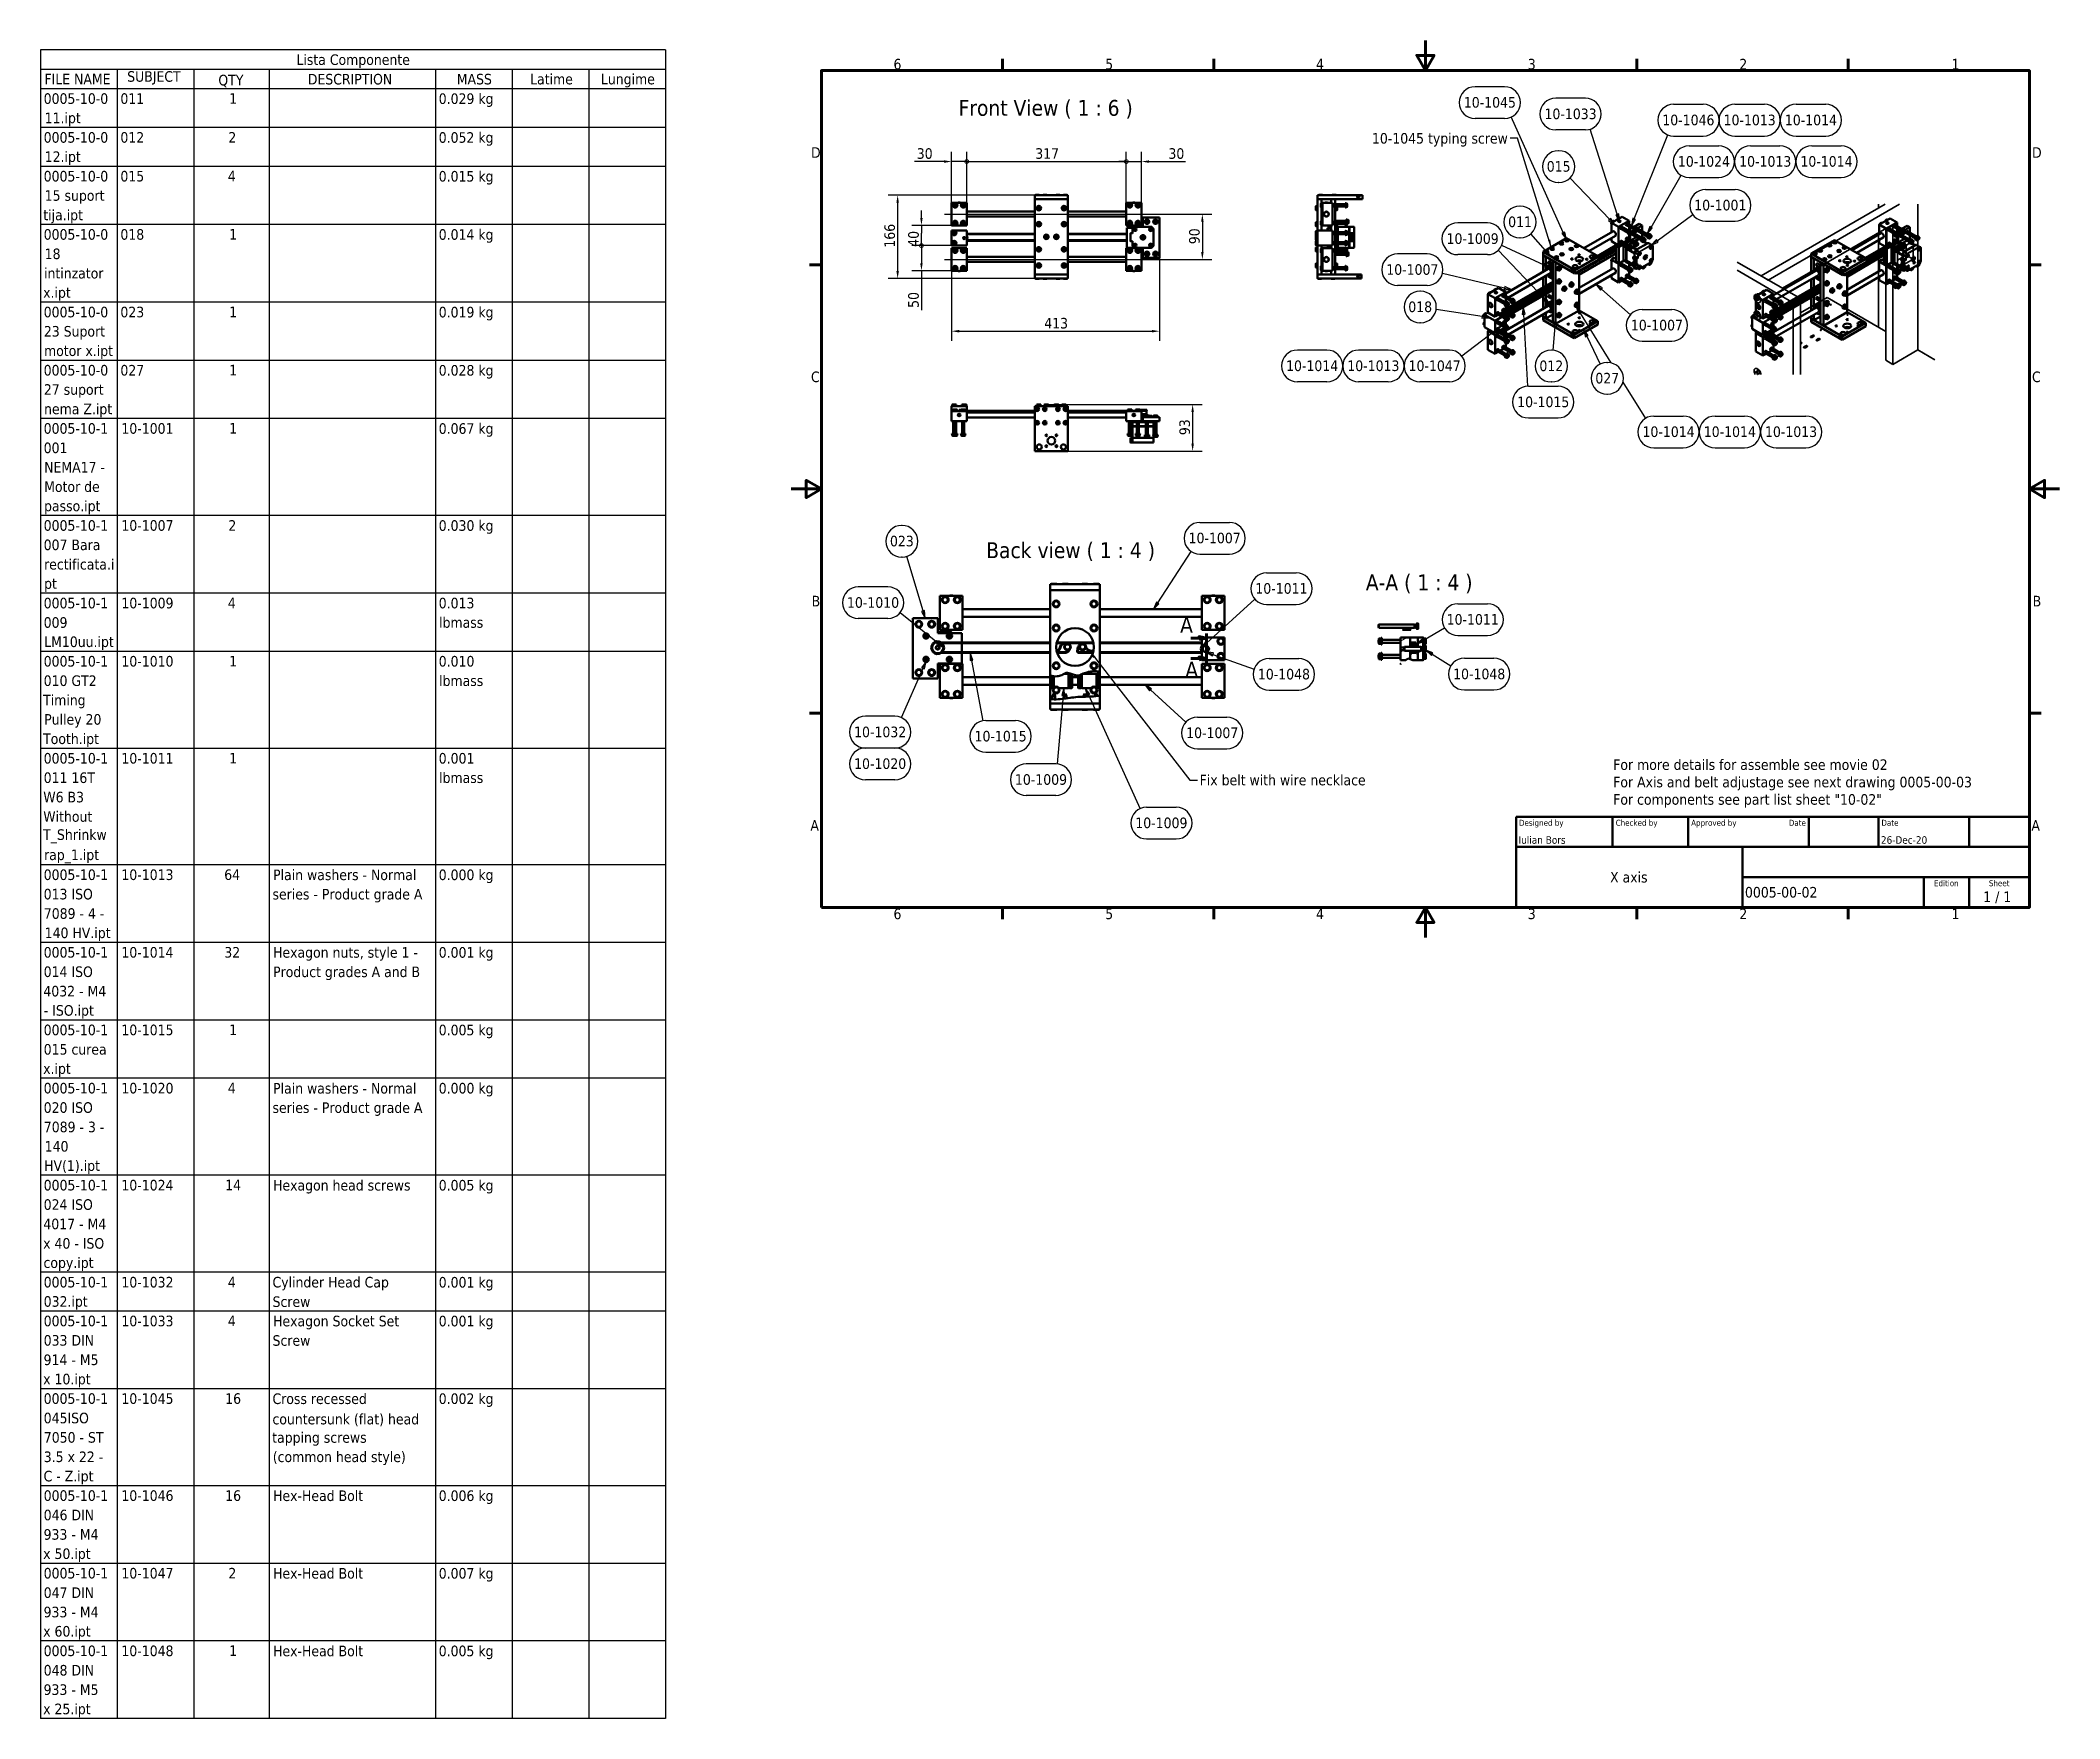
# Model space of a CAD drawing. Header units: millimetres. Extents: x -1492 to 2520, y -1551 to 1782.
import ezdxf
from ezdxf.enums import TextEntityAlignment as Align

# ---------------------------------------------------------------- set-up
doc = ezdxf.new("R2010")
doc.units = ezdxf.units.MM
doc.header["$LTSCALE"] = 6
doc.linetypes.add('CHAIN', pattern=[0.3543, 0.2362, -0.0295, 0.0591, -0.0295])
for name, color, linetype, lineweight in [('Border (ISO)', 7, 'Continuous', 70), ('Break Line (ISO)', 7, 'Continuous', 50), ('Centerline (ISO)', 7, 'Continuous', 25), ('Dimension (ISO)', 7, 'Continuous', 25), ('Hatch (ISO)', 7, 'Continuous', 18), ('Reference (ISO)', 7, 'Continuous', 35), ('Section Line (ISO)', 7, 'CHAIN', 70), ('Symbol (ISO)', 7, 'Continuous', 25), ('Title (ISO)', 7, 'Continuous', 50), ('Visible (ISO)', 7, 'Continuous', 50), ('Visible Narrow (ISO)', 7, 'Continuous', 35)]:
    doc.layers.add(name, color=color, linetype=linetype, lineweight=lineweight)
doc.styles.add('Label Text (ISO)', font='tahoma.ttf')
doc.styles.add('Note Text (ISO)', font='tahoma.ttf')
doc.styles.add('Text Style39', font='tahoma.ttf')
doc.styles.add('Text Style41', font='tahoma.ttf')
doc.dimstyles.new('Default (ISO)', dxfattribs={"dimscale": 6, "dimtxt": 3.5, "dimasz": 2.5, "dimexe": 3.175, "dimexo": 0, "dimgap": 0.762, "dimtad": 1, "dimrnd": 1e-08, "dimzin": 0, "dimtxsty": 'Note Text (ISO)', "dimcen": 0.09, "dimdle": 10, "dimclrd": 256, "dimclre": 256, "dimclrt": 256, "dimazin": 0, "dimtfac": 1.001486, "dimtmove": 0, "dimatfit": 3, "dimfxl": 1, "dimtolj": 1, "dimtzin": 0, "dimlwd": -1, "dimlwe": -1, "dimarcsym": 0})
doc.dimstyles.new('Default - Method 1b (ISO)$7', dxfattribs={"dimscale": 6, "dimtxt": 3.5, "dimasz": 2.5, "dimexe": 3.175, "dimexo": 0, "dimgap": 0.762, "dimtad": 1, "dimtoh": 1, "dimrnd": 1e-08, "dimtxsty": 'Note Text (ISO)', "dimcen": 0.09, "dimdle": 10, "dimclrd": 256, "dimclre": 256, "dimclrt": 256, "dimazin": 2, "dimtfac": 1, "dimtmove": 0, "dimatfit": 3, "dimfxl": 1, "dimtolj": 1, "dimlwd": -1, "dimlwe": -1, "dimarcsym": 0})
pattern_1 = [(45, (0, 0), (-13.47038, 13.47038), [])]

msp = doc.modelspace()

# ---------------------------------------------------------------- texts
at = {"layer": 'Symbol (ISO)', "char_height": 31.5, "attachment_point": 7, "style": 'Label Text (ISO)'}
for s, insert in [('Front View ( 1 : 6 )', (332.5, 1626.5)), ('Back view ( 1 : 4 )', (387.4, 747.9)), ('A-A ( 1 : 4 )', (1141.6, 684))]:
    msp.add_mtext(s, dxfattribs=dict(at, insert=insert))
at = {"layer": 'Symbol (ISO)', "char_height": 21, "style": 'Note Text (ISO)'}
for s, insert, width, attachment_point in [('\\fTahoma|b0|i0;10-1045 typing screw', (1423.7, 1598), 274.991, 3), ('\\fTahoma|b0|i0;Fix belt with wire necklace', (811.5, 323.4), 336.187, 1)]:
    msp.add_mtext(s, dxfattribs=dict(at, insert=insert, width=width, attachment_point=attachment_point))
at = {"layer": 'Symbol (ISO)', "insert": (1633.1, 354), "char_height": 21, "width": 730.49, "attachment_point": 1, "line_spacing_factor": 0.987884, "style": 'Note Text (ISO)'}
msp.add_mtext('\\fTahoma|b0|i0;For more details for assemble see movie 02\\P\\fTahoma|b0|i0;For Axis and belt adjustage see next drawing 0005-00-03\\P\\fTahoma|b0|i0;For components see part list sheet "10-02"', dxfattribs=at)

# ---------------------------------------------------------------- blocks, each defined once
blk = doc.blocks.new('Borders Default Border')
at = {"layer": 'Border (ISO)'}
for p, q in [((70, 287), (70, 290.9)), ((140, 287), (140, 290.9)), ((280, 287), (280, 290.9)), ((350, 287), (350, 290.9)), ((10, 222.75), (6.1, 222.75)), ((410, 222.75), (413.9, 222.75)), ((10, 74.25), (6.1, 74.25)), ((410, 74.25), (413.9, 74.25)), ((70, 10), (70, 6.1)), ((140, 10), (140, 6.1)), ((280, 10), (280, 6.1)), ((350, 10), (350, 6.1))]:
    blk.add_line(p, q, dxfattribs=at)
at = {"layer": 'Border (ISO)', "flags": 128}
for points in [[(210, 297), (210, 287), (207.11, 292), (212.89, 292), (210, 287)], [(10, 10), (10, 287), (410, 287), (410, 10), (10, 10)], [(0, 148.5), (10, 148.5), (5, 151.39), (5, 145.61), (10, 148.5)], [(420, 148.5), (410, 148.5), (415, 151.39), (415, 145.61), (410, 148.5)], [(210, 0), (210, 10), (207.11, 5), (212.89, 5), (210, 10)]]:
    blk.add_lwpolyline(points, dxfattribs=at)
at = {"layer": 'Border (ISO)', "char_height": 3.5, "attachment_point": 7, "style": 'Note Text (ISO)'}
for s, insert in [('6', (33.88, 287.33)), ('5', (103.98, 287.33)), ('4', (173.78, 287.4)), ('3', (243.91, 287.33)), ('2', (313.94, 287.4)), ('1', (384.21, 287.4)), ('D', (6.57, 258.13)), ('D', (410.87, 258.13)), ('C', (6.56, 183.81)), ('C', (410.86, 183.81)), ('B', (6.78, 109.63)), ('B', (411.08, 109.63)), ('A', (6.36, 35.38)), ('A', (410.66, 35.38)), ('6', (33.88, 6.03)), ('5', (103.98, 6.03)), ('4', (173.78, 6.1)), ('3', (243.91, 6.03)), ('2', (313.94, 6.1)), ('1', (384.21, 6.1))]:
    blk.add_mtext(s, dxfattribs=dict(at, insert=insert))
blk = doc.blocks.new('Title Blocks ISO')
at = {"layer": 'Title (ISO)'}
for p, q in [((270.07, 130), (100.07, 130)), ((100.07, 130), (100.07, 100)), ((132.07, 120), (132.07, 130)), ((157.07, 120), (157.07, 130)), ((197.07, 120), (197.07, 130)), ((220.07, 120), (220.07, 130)), ((250.07, 120), (250.07, 130)), ((270.07, 100), (270.07, 130)), ((100.07, 120), (270.07, 120)), ((175.07, 120), (175.07, 100)), ((270.07, 110), (175.07, 110)), ((235.07, 100), (235.07, 110)), ((250.07, 100), (250.07, 110)), ((100.07, 100), (270.07, 100))]:
    blk.add_line(p, q, dxfattribs=at)
at = {"layer": 'Title (ISO)', "style": 'Text Style41'}
for s, p in [('Designed by', (101.07, 129)), ('Checked by', (133.07, 129)), ('Approved by', (158.07, 129)), ('Date', (221.07, 129))]:
    blk.add_text(s, height=2, dxfattribs=at).set_placement(p, align=Align.TOP_LEFT)
blk.add_text('Date', height=2, dxfattribs=at).set_placement((196.07, 129), align=Align.TOP_RIGHT)
for s, p in [('Edition', (242.57, 109)), ('Sheet', (260.07, 109))]:
    blk.add_text(s, height=2, dxfattribs=at).set_placement(p, align=Align.TOP_CENTER)
at = {"layer": 'Title (ISO)', "style": 'Note Text (ISO)'}
blk.add_text('1 / 1 ', height=3.5, dxfattribs=at).set_placement((260.07, 103.5), align=Align.MIDDLE_CENTER)
at = {"layer": 'Title (ISO)'}
for tag, p, height, style in [('AUTHOR_001', (100.92, 121.05), 2.5, 'Text Style39'), ('CREATION_DATE_001', (220.89, 121.05), 2.5, 'Text Style39'), ('COMPANY_001', (131.22, 108.23), 3.5, 'Note Text (ISO)'), ('PART_NUMBER_001', (175.88, 103.25), 3.5, 'Note Text (ISO)')]:
    blk.add_attdef(tag, p, '', height=height, dxfattribs=dict(at, style=style))
at = {"layer": 'Title (ISO)', "style": 'Text Style39'}
for tag, p in [('CHECKED_BY', (133.07, 121)), ('ENG_APPROVED_BY', (158.07, 121))]:
    blk.add_attdef(tag, text='', height=2.5, dxfattribs=at).set_placement(p, align=Align.BOTTOM_LEFT)
blk.add_attdef('ENG_APPROVAL_DATE', text='', height=2.5, dxfattribs=at).set_placement((196.07, 121), align=Align.BOTTOM_RIGHT)
at = {"layer": 'Title (ISO)', "style": 'Note Text (ISO)'}
for tag, p in [('TITLE', (222.57, 115)), ('REVISION_NUMBER', (242.57, 103.5))]:
    blk.add_attdef(tag, text='', height=3.5, dxfattribs=at).set_placement(p, align=Align.MIDDLE_CENTER)
blk = doc.blocks.new('Lista Componente')
at = {"layer": 'Symbol (ISO)'}
for p, q in [((-41.6, 293.84), (-248.6, 293.84)), ((-248.6, 293.84), (-248.6, 287.41)), ((-41.6, 293.84), (-41.6, 287.41)), ((-41.6, 287.41), (-248.6, 287.41)), ((-248.6, 287.41), (-248.6, 280.99)), ((-41.6, 280.99), (-248.6, 280.99)), ((-248.6, 280.99), (-248.6, -258.56)), ((-223.2, 287.41), (-223.2, 280.99)), ((-223.2, 280.99), (-223.2, -258.56)), ((-197.8, 287.41), (-197.8, 280.99)), ((-197.8, 280.99), (-197.8, -258.56)), ((-172.8, 287.41), (-172.8, 280.99)), ((-172.8, 280.99), (-172.8, -258.56)), ((-117.8, 287.41), (-117.8, 280.99)), ((-117.8, 280.99), (-117.8, -258.56)), ((-92.4, 287.41), (-92.4, 280.99)), ((-92.4, 280.99), (-92.4, -258.56)), ((-67, 287.41), (-67, 280.99)), ((-67, 280.99), (-67, -258.56)), ((-41.6, 287.41), (-41.6, 280.99)), ((-41.6, 280.99), (-41.6, -258.56)), ((-41.6, 268.14), (-248.6, 268.14)), ((-41.6, 255.3), (-248.6, 255.3)), ((-41.6, 236.03), (-248.6, 236.03)), ((-41.6, 210.34), (-248.6, 210.34)), ((-41.6, 191.07), (-248.6, 191.07)), ((-41.6, 171.8), (-248.6, 171.8)), ((-41.6, 139.68), (-248.6, 139.68)), ((-41.6, 113.99), (-248.6, 113.99)), ((-41.6, 94.72), (-248.6, 94.72)), ((-41.6, 62.6), (-248.6, 62.6)), ((-41.6, 24.06), (-248.6, 24.06)), ((-41.6, -1.63), (-248.6, -1.63)), ((-41.6, -27.32), (-248.6, -27.32)), ((-41.6, -46.59), (-248.6, -46.59)), ((-41.6, -78.71), (-248.6, -78.71)), ((-41.6, -110.82), (-248.6, -110.82)), ((-41.6, -123.67), (-248.6, -123.67)), ((-41.6, -149.36), (-248.6, -149.36)), ((-41.6, -181.48), (-248.6, -181.48)), ((-41.6, -207.17), (-248.6, -207.17)), ((-41.6, -232.86), (-248.6, -232.86)), ((-41.6, -258.56), (-248.6, -258.56))]:
    blk.add_line(p, q, dxfattribs=at)
at = {"layer": 'Symbol (ISO)', "char_height": 3.5, "attachment_point": 7, "style": 'Note Text (ISO)'}
for s, insert in [('Lista Componente', (-163.82, 287.88)), ('FILE NAME', (-247.26, 282.45)), ('SUBJECT', (-219.86, 282.35)), ('QTY', (-189.67, 281.49)), ('DESCRIPTION', (-160.05, 282.34)), ('MASS', (-110.73, 282.36)), ('Latime', (-86.45, 282.37)), ('Lungime', (-63, 281.45)), ('0005-10-0', (-247.51, 275.92)), ('011', (-222.11, 275.92)), ('1', (-186.09, 276.02)), ('0.029 kg', (-116.71, 274.96)), ('11.ipt', (-247.18, 268.6)), ('0005-10-0', (-247.51, 263.07)), ('012', (-222.11, 263.07)), ('2', (-186.36, 263.15)), ('0.052 kg', (-116.71, 262.11)), ('12.ipt', (-247.18, 255.76)), ('0005-10-0', (-247.51, 250.23)), ('15 suport ', (-247.18, 242.91)), ('015', (-222.11, 250.23)), ('4', (-186.52, 250.34)), ('0.015 kg', (-116.71, 249.27)), ('tija.ipt', (-247.65, 236.46)), ('0005-10-0', (-247.51, 230.96)), ('018', (-222.11, 230.95)), ('1', (-186.09, 231.06)), ('0.014 kg', (-116.71, 230)), ('18 ', (-247.18, 224.53)), ('intinzator ', (-247.4, 218.11)), ('x.ipt', (-247.68, 210.79)), ('0005-10-0', (-247.51, 205.26)), ('023', (-222.11, 205.26)), ('1', (-186.09, 205.37)), ('0.019 kg', (-116.71, 204.3)), ('23 Suport ', (-247.45, 197.95)), ('motor x.ipt', (-247.39, 191.52)), ('0005-10-0', (-247.51, 185.99)), ('027', (-222.11, 185.99)), ('1', (-186.09, 186.1)), ('0.028 kg', (-116.71, 185.03)), ('27 suport ', (-247.45, 178.68)), ('nema Z.ipt', (-247.39, 172.26)), ('0005-10-1', (-247.51, 166.73)), ('10-1001', (-221.78, 166.73)), ('1', (-186.09, 166.83)), ('0.067 kg', (-116.71, 165.76)), ('001 ', (-247.51, 160.3)), ('NEMA17 - ', (-247.35, 153.95)), ('Motor de ', (-247.35, 147.46)), ('passo.ipt', (-247.39, 140.14)), ('0005-10-1', (-247.51, 134.61)), ('10-1007', (-221.78, 134.61)), ('2', (-186.36, 134.68)), ('0.030 kg', (-116.71, 133.65)), ('007 Bara ', (-247.51, 128.19)), ('rectificata.i', (-247.39, 121.76)), ('pt', (-247.39, 114.45)), ('0005-10-1', (-247.51, 108.92)), ('10-1009', (-221.78, 108.92)), ('4', (-186.52, 109.03)), ('0.013 ', (-116.71, 108.92)), ('009 ', (-247.51, 102.49)), ('lbmass', (-116.58, 102.49)), ('LM10uu.ipt', (-247.35, 95.18)), ('0005-10-1', (-247.51, 89.65)), ('10-1010', (-221.78, 89.65)), ('1', (-186.09, 89.75)), ('0.010 ', (-116.71, 89.65)), ('lbmass', (-116.58, 83.22)), ('Timing ', (-247.7, 75.88)), ('010 GT2 ', (-247.51, 83.22)), ('Pulley 20 ', (-247.35, 69.48)), ('Tooth.ipt', (-247.7, 63.06)), ('0005-10-1', (-247.51, 57.53)), ('10-1011', (-221.78, 57.53)), ('1', (-186.09, 57.63)), ('0.001 ', (-116.71, 57.53)), ('011 16T ', (-247.51, 51.11)), ('lbmass', (-116.58, 51.11)), ('W6 B3 ', (-247.64, 44.69)), ('Without ', (-247.64, 38.26)), ('T_Shrinkw', (-247.7, 31.21)), ('rap_1.ipt', (-247.39, 24.52)), ('0005-10-1', (-247.51, 18.99)), ('10-1013', (-221.78, 18.99)), ('64', (-187.73, 19)), ('Plain washers - Normal ', (-171.55, 18.95)), ('0.000 kg', (-116.71, 18.03)), ('013 ISO ', (-247.51, 12.57)), ('series - Product grade A', (-171.74, 11.61)), ('7089 - 4 - ', (-247.47, 6.14)), ('140 HV.ipt', (-247.18, -1.17)), ('0005-10-1', (-247.51, -6.7)), ('10-1014', (-221.78, -6.7)), ('32', (-187.7, -6.7)), ('Hexagon nuts, style 1 - ', (-171.55, -7.66)), ('0.001 kg', (-116.71, -7.66)), ('014 ISO ', (-247.51, -13.12)), ('Product grades A and B', (-171.55, -14.09)), ('4032 - M4 ', (-247.61, -19.55)), ('- ISO.ipt', (-247.49, -26.86)), ('0005-10-1', (-247.51, -32.39)), ('10-1015', (-221.78, -32.39)), ('1', (-186.09, -32.29)), ('0.005 kg', (-116.71, -33.35)), ('015 curea ', (-247.51, -38.82)), ('x.ipt', (-247.68, -46.13)), ('0005-10-1', (-247.51, -51.66)), ('10-1020', (-221.78, -51.66)), ('4', (-186.52, -51.55)), ('Plain washers - Normal ', (-171.55, -51.71)), ('0.000 kg', (-116.71, -52.62)), ('020 ISO ', (-247.51, -58.09)), ('series - Product grade A', (-171.74, -59.05)), ('7089 - 3 - ', (-247.47, -64.51)), ('140 ', (-247.18, -70.93)), ('0005-10-1', (-247.51, -83.78)), ('HV(1).ipt', (-247.35, -78.25)), ('10-1024', (-221.78, -83.78)), ('14', (-187.4, -83.67)), ('Hexagon head screws', (-171.55, -84.74)), ('0.005 kg', (-116.71, -84.74)), ('024 ISO ', (-247.51, -90.2)), ('4017 - M4 ', (-247.61, -96.62)), ('x 40 - ISO ', (-247.68, -103.05)), ('copy.ipt', (-247.56, -110.36)), ('0005-10-1', (-247.51, -115.89)), ('10-1032', (-221.78, -115.9)), ('4', (-186.52, -115.79)), ('Cylinder Head Cap ', (-171.75, -116.83)), ('0.001 kg', (-116.71, -116.86)), ('032.ipt', (-247.51, -123.21)), ('Screw', (-171.72, -122.35)), ('0005-10-1', (-247.51, -128.74)), ('10-1033', (-221.78, -128.74)), ('4', (-186.52, -128.63)), ('Hexagon Socket Set ', (-171.55, -129.7)), ('0.001 kg', (-116.71, -129.7)), ('033 DIN ', (-247.51, -135.16)), ('Screw', (-171.72, -135.2)), ('914 - M5 ', (-247.54, -141.59)), ('x 10.ipt', (-247.68, -148.9)), ('0005-10-1', (-247.51, -154.43)), ('10-1045', (-221.78, -154.43)), ('16', (-187.4, -154.43)), ('Cross recessed ', (-171.75, -154.48)), ('0.002 kg', (-116.71, -155.39)), ('045ISO ', (-247.51, -160.86)), ('countersunk (flat) head ', (-171.76, -161.79)), ('7050 - ST ', (-247.47, -167.28)), ('tapping screws ', (-171.85, -168.24)), ('3.5 x 22 - ', (-247.48, -173.7)), ('(common head style)', (-171.65, -174.64)), ('C - Z.ipt', (-247.55, -181.02)), ('0005-10-1', (-247.51, -186.55)), ('10-1046', (-221.78, -186.55)), ('16', (-187.4, -186.55)), ('Hex-Head Bolt', (-171.55, -186.59)), ('0.006 kg', (-116.71, -187.51)), ('046 DIN ', (-247.51, -192.97)), ('933 - M4  ', (-247.54, -199.4)), ('x 50.ipt', (-247.68, -206.71)), ('0005-10-1', (-247.51, -212.24)), ('10-1047', (-221.78, -212.24)), ('2', (-186.36, -212.17)), ('Hex-Head Bolt', (-171.55, -212.28)), ('0.007 kg', (-116.71, -213.2)), ('047 DIN ', (-247.51, -218.67)), ('933 - M4  ', (-247.54, -225.09)), ('x 60.ipt', (-247.68, -232.4)), ('0005-10-1', (-247.51, -237.93)), ('10-1048', (-221.78, -237.94)), ('1', (-186.09, -237.83)), ('Hex-Head Bolt', (-171.55, -237.98)), ('0.005 kg', (-116.71, -238.9)), ('933 - M5  ', (-247.54, -250.78)), ('048 DIN ', (-247.51, -244.36)), ('x 25.ipt', (-247.68, -258.1))]:
    blk.add_mtext(s, dxfattribs=dict(at, insert=insert))
blk = doc.blocks.new('*D7')
at = {"layer": 'Defpoints', "color": 0, "transparency": 16777216}
for p in [(318.8, 1324.4), (731.8, 1349.9), (731.8, 1204.4)]:
    blk.add_point(p, dxfattribs=at)
at = {"layer": 'Dimension (ISO)', "transparency": 16777216}
for p, q in [((318.8, 1324.4), (318.8, 1185.3)), ((731.8, 1349.9), (731.8, 1185.3)), ((333.8, 1204.4), (716.8, 1204.4))]:
    blk.add_line(p, q, dxfattribs=at)
for points in [[(333.8, 1206.9), (333.8, 1201.9), (318.8, 1204.4)], [(716.8, 1206.9), (716.8, 1201.9), (731.8, 1204.4)]]:
    blk.add_solid(points, dxfattribs=at)
at = {"layer": 'Dimension (ISO)', "transparency": 16777216, "insert": (502.8, 1230.8), "char_height": 21, "attachment_point": 1, "style": 'Note Text (ISO)'}
blk.add_mtext('\\A1;413', dxfattribs=at)
blk = doc.blocks.new('*D8')
at = {"layer": 'Defpoints', "color": 0, "transparency": 16777216}
for p in [(483.9, 1474.9), (211.5, 1308.9), (483.9, 1308.9)]:
    blk.add_point(p, dxfattribs=at)
at = {"layer": 'Dimension (ISO)', "transparency": 16777216}
for p, q in [((483.9, 1474.9), (192.5, 1474.9)), ((211.5, 1459.9), (211.5, 1323.9)), ((483.9, 1308.9), (192.5, 1308.9))]:
    blk.add_line(p, q, dxfattribs=at)
for points in [[(209, 1459.9), (214, 1459.9), (211.5, 1474.9)], [(209, 1323.9), (214, 1323.9), (211.5, 1308.9)]]:
    blk.add_solid(points, dxfattribs=at)
at = {"layer": 'Dimension (ISO)', "transparency": 16777216, "insert": (185.1, 1370.3), "char_height": 21, "attachment_point": 1, "rotation": 90, "style": 'Note Text (ISO)'}
blk.add_mtext('\\A1;166', dxfattribs=at)
blk = doc.blocks.new('_DotSmall')
at = {"color": 0, "linetype": 'ByBlock', "const_width": 0.5}
blk.add_lwpolyline([(-0.0625, 0, 1), (0.0625, 0, 1)], format="xyb", close=True, dxfattribs=at)
blk = doc.blocks.new('*D9')
at = {"layer": 'Defpoints', "color": 0, "transparency": 16777216}
for p in [(258.8, 1374.4), (318.8, 1374.4), (318.8, 1324.4)]:
    blk.add_point(p, dxfattribs=at)
at = {"layer": 'Dimension (ISO)', "transparency": 16777216}
for p, q in [((318.8, 1374.4), (239.8, 1374.4)), ((258.8, 1374.4), (258.8, 1339.4)), ((318.8, 1324.4), (239.8, 1324.4)), ((258.8, 1324.4), (258.8, 1246.2))]:
    blk.add_line(p, q, dxfattribs=at)
blk.add_solid([(256.3, 1339.4), (261.3, 1339.4), (258.8, 1324.4)], dxfattribs=at)
at = {"layer": 'Dimension (ISO)', "transparency": 16777216, "xscale": 15, "yscale": 15, "zscale": 15, "rotation": 90}
blk.add_blockref('_DotSmall', (258.8, 1374.4), dxfattribs=at)
at = {"layer": 'Dimension (ISO)', "transparency": 16777216, "insert": (232.4, 1250.7), "char_height": 21, "attachment_point": 1, "rotation": 90, "style": 'Note Text (ISO)'}
blk.add_mtext('\\A1;50', dxfattribs=at)
blk = doc.blocks.new('*D11')
at = {"layer": 'Defpoints', "color": 0, "transparency": 16777216}
for p in [(258.8, 1414.4), (318.8, 1414.4), (318.8, 1374.4)]:
    blk.add_point(p, dxfattribs=at)
at = {"layer": 'Dimension (ISO)', "transparency": 16777216}
for p, q in [((258.8, 1429.4), (258.8, 1444.4)), ((318.8, 1414.4), (239.8, 1414.4)), ((258.8, 1414.4), (258.8, 1399.4)), ((318.8, 1374.4), (239.8, 1374.4)), ((258.8, 1374.4), (258.8, 1399.4))]:
    blk.add_line(p, q, dxfattribs=at)
blk.add_solid([(256.3, 1429.4), (261.3, 1429.4), (258.8, 1414.4)], dxfattribs=at)
at = {"layer": 'Dimension (ISO)', "transparency": 16777216, "xscale": 15, "yscale": 15, "zscale": 15, "rotation": 90}
blk.add_blockref('_DotSmall', (258.8, 1374.4), dxfattribs=at)
at = {"layer": 'Dimension (ISO)', "transparency": 16777216, "insert": (232.4, 1372), "char_height": 21, "attachment_point": 1, "rotation": 90, "style": 'Note Text (ISO)'}
blk.add_mtext('\\A1;40', dxfattribs=at)
blk = doc.blocks.new('*D12')
at = {"layer": 'Defpoints', "color": 0, "transparency": 16777216}
for p in [(710.3, 1436.9), (710.3, 1346.9), (816.9, 1346.9)]:
    blk.add_point(p, dxfattribs=at)
at = {"layer": 'Dimension (ISO)', "transparency": 16777216}
for p, q in [((710.3, 1436.9), (836, 1436.9)), ((816.9, 1421.9), (816.9, 1361.9)), ((710.3, 1346.9), (836, 1346.9))]:
    blk.add_line(p, q, dxfattribs=at)
for points in [[(814.4, 1421.9), (819.4, 1421.9), (816.9, 1436.9)], [(814.4, 1361.9), (819.4, 1361.9), (816.9, 1346.9)]]:
    blk.add_solid(points, dxfattribs=at)
at = {"layer": 'Dimension (ISO)', "transparency": 16777216, "insert": (790.5, 1377.2), "char_height": 21, "attachment_point": 1, "rotation": 90, "style": 'Note Text (ISO)'}
blk.add_mtext('\\A1;90', dxfattribs=at)
blk = doc.blocks.new('*D13')
at = {"layer": 'Defpoints', "color": 0, "transparency": 16777216}
for p in [(348.8, 1541.3), (318.8, 1459.4), (348.8, 1459.4)]:
    blk.add_point(p, dxfattribs=at)
at = {"layer": 'Dimension (ISO)', "transparency": 16777216}
for p, q in [((303.8, 1541.3), (244.9, 1541.3)), ((318.8, 1459.4), (318.8, 1560.4)), ((348.8, 1541.3), (318.8, 1541.3)), ((348.8, 1459.4), (348.8, 1560.4)), ((348.8, 1541.3), (378.8, 1541.3))]:
    blk.add_line(p, q, dxfattribs=at)
blk.add_solid([(303.8, 1543.8), (303.8, 1538.8), (318.8, 1541.3)], dxfattribs=at)
at = {"layer": 'Dimension (ISO)', "transparency": 16777216, "xscale": 15, "yscale": 15, "zscale": 15, "rotation": 180}
blk.add_blockref('_DotSmall', (348.8, 1541.3), dxfattribs=at)
at = {"layer": 'Dimension (ISO)', "transparency": 16777216, "insert": (249.5, 1567.8), "char_height": 21, "attachment_point": 1, "style": 'Note Text (ISO)'}
blk.add_mtext('\\A1;30', dxfattribs=at)
blk = doc.blocks.new('*D14')
at = {"layer": 'Defpoints', "color": 0, "transparency": 16777216}
for p in [(665.8, 1541.3), (348.8, 1459.4), (665.8, 1459.4)]:
    blk.add_point(p, dxfattribs=at)
at = {"layer": 'Dimension (ISO)', "transparency": 16777216}
for p, q in [((348.8, 1459.4), (348.8, 1560.4)), ((348.8, 1541.3), (665.8, 1541.3)), ((665.8, 1459.4), (665.8, 1560.4))]:
    blk.add_line(p, q, dxfattribs=at)
at = {"layer": 'Dimension (ISO)', "transparency": 16777216, "xscale": 15, "yscale": 15, "zscale": 15, "rotation": 180}
blk.add_blockref('_DotSmall', (348.8, 1541.3), dxfattribs=at)
at = {"layer": 'Dimension (ISO)', "transparency": 16777216, "xscale": 15, "yscale": 15, "zscale": 15}
blk.add_blockref('_DotSmall', (665.8, 1541.3), dxfattribs=at)
at = {"layer": 'Dimension (ISO)', "transparency": 16777216, "insert": (484.9, 1567.8), "char_height": 21, "attachment_point": 1, "style": 'Note Text (ISO)'}
blk.add_mtext('\\A1;317', dxfattribs=at)
blk = doc.blocks.new('*D15')
at = {"layer": 'Defpoints', "color": 0, "transparency": 16777216}
for p in [(695.8, 1541.3), (665.8, 1459.4), (695.8, 1459.4)]:
    blk.add_point(p, dxfattribs=at)
at = {"layer": 'Dimension (ISO)', "transparency": 16777216}
for p, q in [((665.8, 1541.3), (650.8, 1541.3)), ((665.8, 1459.4), (665.8, 1560.4)), ((665.8, 1541.3), (695.8, 1541.3)), ((695.8, 1459.4), (695.8, 1560.4)), ((710.8, 1541.3), (783.1, 1541.3))]:
    blk.add_line(p, q, dxfattribs=at)
blk.add_solid([(710.8, 1543.8), (710.8, 1538.8), (695.8, 1541.3)], dxfattribs=at)
at = {"layer": 'Dimension (ISO)', "transparency": 16777216, "xscale": 15, "yscale": 15, "zscale": 15}
blk.add_blockref('_DotSmall', (665.8, 1541.3), dxfattribs=at)
at = {"layer": 'Dimension (ISO)', "transparency": 16777216, "insert": (749.5, 1567.8), "char_height": 21, "attachment_point": 1, "style": 'Note Text (ISO)'}
blk.add_mtext('\\A1;30', dxfattribs=at)
blk = doc.blocks.new('*D16')
at = {"layer": 'Defpoints', "color": 0, "transparency": 16777216}
for p in [(508, 1058.8), (549.9, 966), (797.6, 966)]:
    blk.add_point(p, dxfattribs=at)
at = {"layer": 'Dimension (ISO)', "transparency": 16777216}
for p, q in [((508, 1058.8), (816.7, 1058.8)), ((797.6, 1043.8), (797.6, 981)), ((549.9, 966), (816.7, 966))]:
    blk.add_line(p, q, dxfattribs=at)
for points in [[(795.1, 1043.8), (800.1, 1043.8), (797.6, 1058.8)], [(795.1, 981), (800.1, 981), (797.6, 966)]]:
    blk.add_solid(points, dxfattribs=at)
at = {"layer": 'Dimension (ISO)', "transparency": 16777216, "insert": (771.2, 997.9), "char_height": 21, "attachment_point": 1, "rotation": 90, "style": 'Note Text (ISO)'}
blk.add_mtext('\\A1;93', dxfattribs=at)
blk = doc.blocks.new('Balloon1')
at = {"layer": 'Symbol (ISO)'}
for p, q in [((241.42, 242.13), (241.26, 242.13)), ((241.42, 231.63), (241.26, 231.63)), ((249.76, 227.47), (244.89, 232.96)), ((250.14, 227.8), (249.39, 227.14)), ((249.76, 227.47), (251.42, 225.6)), ((251.42, 225.6), (250.14, 227.8)), ((249.39, 227.14), (251.42, 225.6))]:
    blk.add_line(p, q, dxfattribs=at)
at = {"layer": 'Symbol (ISO)', "flags": 128}
blk.add_lwpolyline([(249.39, 227.14), (251.42, 225.6), (250.14, 227.8), (249.39, 227.14)], dxfattribs=at)
at = {"layer": 'Symbol (ISO)'}
for centre, start, end in [((241.26, 236.88), 90, 270), ((241.42, 236.88), 270, 90)]:
    blk.add_arc(centre, 5.25, start, end, dxfattribs=at)
blk.add_solid([(249.39, 227.14), (251.42, 225.6), (250.14, 227.8), (249.39, 227.14)], dxfattribs=at)
at = {"layer": 'Symbol (ISO)', "insert": (241.34, 236.92), "char_height": 3.5, "attachment_point": 5, "style": 'Note Text (ISO)'}
blk.add_mtext('011', dxfattribs=at)
blk = doc.blocks.new('Balloon2')
at = {"layer": 'Symbol (ISO)'}
for p, q in [((254.2, 260.47), (254.04, 260.47)), ((254.2, 249.97), (254.04, 249.97)), ((271.04, 237.72), (257.83, 251.45)), ((271.4, 238.07), (270.68, 237.37)), ((270.68, 237.37), (272.77, 235.92)), ((271.04, 237.72), (272.77, 235.92)), ((272.77, 235.92), (271.4, 238.07))]:
    blk.add_line(p, q, dxfattribs=at)
at = {"layer": 'Symbol (ISO)', "flags": 128}
blk.add_lwpolyline([(270.68, 237.37), (272.77, 235.92), (271.4, 238.07), (270.68, 237.37)], dxfattribs=at)
at = {"layer": 'Symbol (ISO)'}
for centre, start, end in [((254.04, 255.22), 90, 270), ((254.2, 255.22), 270, 90)]:
    blk.add_arc(centre, 5.25, start, end, dxfattribs=at)
blk.add_solid([(270.68, 237.37), (272.77, 235.92), (271.4, 238.07), (270.68, 237.37)], dxfattribs=at)
at = {"layer": 'Symbol (ISO)', "insert": (254.12, 255.26), "char_height": 3.5, "attachment_point": 5, "style": 'Note Text (ISO)'}
blk.add_mtext('015', dxfattribs=at)
blk = doc.blocks.new('Balloon3')
at = {"layer": 'Symbol (ISO)'}
for p, q in [((262.96, 277.86), (253.17, 277.86)), ((273.55, 239.42), (264.55, 267.62)), ((262.96, 267.36), (253.17, 267.36)), ((274.02, 239.58), (273.07, 239.27)), ((273.07, 239.27), (274.31, 237.04)), ((273.55, 239.42), (274.31, 237.04)), ((274.31, 237.04), (274.02, 239.58))]:
    blk.add_line(p, q, dxfattribs=at)
at = {"layer": 'Symbol (ISO)', "flags": 128}
blk.add_lwpolyline([(273.07, 239.27), (274.31, 237.04), (274.02, 239.58), (273.07, 239.27)], dxfattribs=at)
at = {"layer": 'Symbol (ISO)'}
for centre, start, end in [((253.17, 272.61), 90, 270), ((262.96, 272.61), 270, 90)]:
    blk.add_arc(centre, 5.25, start, end, dxfattribs=at)
blk.add_solid([(273.07, 239.27), (274.31, 237.04), (274.02, 239.58), (273.07, 239.27)], dxfattribs=at)
at = {"layer": 'Symbol (ISO)', "insert": (258.06, 272.65), "char_height": 3.5, "attachment_point": 5, "style": 'Note Text (ISO)'}
blk.add_mtext('10-1033', dxfattribs=at)
blk = doc.blocks.new('Balloon4')
at = {"layer": 'Symbol (ISO)'}
for p, q in [((297.34, 262.12), (307.12, 262.12)), ((317.62, 262.12), (327.41, 262.12)), ((337.91, 262.12), (347.7, 262.12)), ((284.71, 235.09), (294.7, 252.33)), ((297.34, 251.62), (307.12, 251.62)), ((317.62, 251.62), (327.41, 251.62)), ((337.91, 251.62), (347.7, 251.62)), ((284.27, 235.34), (283.45, 232.93)), ((284.71, 235.09), (283.45, 232.93)), ((283.45, 232.93), (285.14, 234.84)), ((285.14, 234.84), (284.27, 235.34))]:
    blk.add_line(p, q, dxfattribs=at)
at = {"layer": 'Symbol (ISO)', "flags": 128}
blk.add_lwpolyline([(284.27, 235.34), (283.45, 232.93), (285.14, 234.84), (284.27, 235.34)], dxfattribs=at)
at = {"layer": 'Symbol (ISO)'}
for centre, start, end in [((297.34, 256.87), 90, 270), ((307.12, 256.87), 270, 90), ((317.62, 256.87), 90, 270), ((327.41, 256.87), 270, 90), ((337.91, 256.87), 90, 270), ((347.7, 256.87), 270, 90)]:
    blk.add_arc(centre, 5.25, start, end, dxfattribs=at)
blk.add_solid([(284.27, 235.34), (283.45, 232.93), (285.14, 234.84), (284.27, 235.34)], dxfattribs=at)
at = {"layer": 'Symbol (ISO)', "char_height": 3.5, "attachment_point": 5, "style": 'Note Text (ISO)'}
for s, insert in [('10-1024', (302.23, 256.91)), ('10-1013', (322.52, 256.91)), ('10-1014', (342.8, 256.91))]:
    blk.add_mtext(s, dxfattribs=dict(at, insert=insert))
blk = doc.blocks.new('Balloon5')
at = {"layer": 'Symbol (ISO)'}
for p, q in [((230.52, 236.57), (220.74, 236.57)), ((249.44, 211.5), (234.13, 227.53)), ((249.29, 222.64), (235.27, 229.12)), ((230.52, 226.07), (220.74, 226.07)), ((249.5, 223.1), (249.08, 222.19)), ((249.08, 222.19), (251.56, 221.6)), ((249.29, 222.64), (251.56, 221.6)), ((251.56, 221.6), (249.5, 223.1)), ((249.8, 211.84), (249.08, 211.15)), ((249.08, 211.15), (251.16, 209.69)), ((249.44, 211.5), (251.16, 209.69)), ((251.16, 209.69), (249.8, 211.84))]:
    blk.add_line(p, q, dxfattribs=at)
at = {"layer": 'Symbol (ISO)', "flags": 128}
for points in [[(249.08, 222.19), (251.56, 221.6), (249.5, 223.1), (249.08, 222.19)], [(249.08, 211.15), (251.16, 209.69), (249.8, 211.84), (249.08, 211.15)]]:
    blk.add_lwpolyline(points, dxfattribs=at)
at = {"layer": 'Symbol (ISO)'}
for centre, start, end in [((220.74, 231.32), 90, 270), ((230.52, 231.32), 270, 90)]:
    blk.add_arc(centre, 5.25, start, end, dxfattribs=at)
for points in [[(249.08, 222.19), (251.56, 221.6), (249.5, 223.1), (249.08, 222.19)], [(249.08, 211.15), (251.16, 209.69), (249.8, 211.84), (249.08, 211.15)]]:
    blk.add_solid(points, dxfattribs=at)
at = {"layer": 'Symbol (ISO)', "insert": (225.63, 231.35), "char_height": 3.5, "attachment_point": 5, "style": 'Note Text (ISO)'}
blk.add_mtext('10-1009', dxfattribs=at)
blk = doc.blocks.new('Balloon6')
at = {"layer": 'Symbol (ISO)'}
for p, q in [((208.37, 213.99), (208.2, 213.99)), ((228.82, 205.55), (213.54, 207.93)), ((208.37, 203.49), (208.2, 203.49)), ((228.89, 206.04), (228.74, 205.06)), ((228.74, 205.06), (231.29, 205.17)), ((228.82, 205.55), (231.29, 205.17)), ((231.29, 205.17), (228.89, 206.04))]:
    blk.add_line(p, q, dxfattribs=at)
at = {"layer": 'Symbol (ISO)', "flags": 128}
blk.add_lwpolyline([(228.74, 205.06), (231.29, 205.17), (228.89, 206.04), (228.74, 205.06)], dxfattribs=at)
at = {"layer": 'Symbol (ISO)'}
for centre, start, end in [((208.2, 208.74), 90, 270), ((208.37, 208.74), 270, 90)]:
    blk.add_arc(centre, 5.25, start, end, dxfattribs=at)
blk.add_solid([(228.74, 205.06), (231.29, 205.17), (228.89, 206.04), (228.74, 205.06)], dxfattribs=at)
at = {"layer": 'Symbol (ISO)', "insert": (208.28, 208.78), "char_height": 3.5, "attachment_point": 5, "style": 'Note Text (ISO)'}
blk.add_mtext('018', dxfattribs=at)
blk = doc.blocks.new('Balloon7')
at = {"layer": 'Symbol (ISO)'}
for p, q in [((233.19, 201.01), (222.1, 192.43)), ((235.17, 202.54), (232.89, 201.4)), ((232.89, 201.4), (233.5, 200.61)), ((233.19, 201.01), (235.17, 202.54)), ((233.5, 200.61), (235.17, 202.54)), ((177.38, 194.48), (167.6, 194.48)), ((197.67, 194.48), (187.88, 194.48)), ((217.96, 194.48), (208.17, 194.48)), ((177.38, 183.98), (167.6, 183.98)), ((197.67, 183.98), (187.88, 183.98)), ((217.96, 183.98), (208.17, 183.98))]:
    blk.add_line(p, q, dxfattribs=at)
at = {"layer": 'Symbol (ISO)', "flags": 128}
blk.add_lwpolyline([(233.5, 200.61), (235.17, 202.54), (232.89, 201.4), (233.5, 200.61)], dxfattribs=at)
at = {"layer": 'Symbol (ISO)'}
for centre, start, end in [((167.6, 189.23), 90, 270), ((177.38, 189.23), 270, 90), ((187.88, 189.23), 90, 270), ((197.67, 189.23), 270, 90), ((208.17, 189.23), 90, 270), ((217.96, 189.23), 270, 90)]:
    blk.add_arc(centre, 5.25, start, end, dxfattribs=at)
blk.add_solid([(233.5, 200.61), (235.17, 202.54), (232.89, 201.4), (233.5, 200.61)], dxfattribs=at)
at = {"layer": 'Symbol (ISO)', "char_height": 3.5, "attachment_point": 5, "style": 'Note Text (ISO)'}
for s, insert in [('10-1014', (172.49, 189.26)), ('10-1013', (192.78, 189.26)), ('10-1047', (213.06, 189.26))]:
    blk.add_mtext(s, dxfattribs=dict(at, insert=insert))
blk = doc.blocks.new('Balloon8')
at = {"layer": 'Symbol (ISO)'}
for p, q in [((263.44, 199.08), (262.36, 201.33)), ((263.9, 199.3), (262.36, 201.33)), ((262.36, 201.33), (262.99, 198.86)), ((262.99, 198.86), (263.9, 199.3)), ((263.44, 199.08), (267.87, 189.84)), ((270.13, 190.38), (270.29, 190.38)), ((270.13, 179.88), (270.29, 179.88))]:
    blk.add_line(p, q, dxfattribs=at)
at = {"layer": 'Symbol (ISO)', "flags": 128}
blk.add_lwpolyline([(263.9, 199.3), (262.36, 201.33), (262.99, 198.86), (263.9, 199.3)], dxfattribs=at)
at = {"layer": 'Symbol (ISO)'}
for centre, start, end in [((270.13, 185.13), 90, 270), ((270.29, 185.13), 270, 90)]:
    blk.add_arc(centre, 5.25, start, end, dxfattribs=at)
blk.add_solid([(263.9, 199.3), (262.36, 201.33), (262.99, 198.86), (263.9, 199.3)], dxfattribs=at)
at = {"layer": 'Symbol (ISO)', "insert": (270.21, 185.16), "char_height": 3.5, "attachment_point": 5, "style": 'Note Text (ISO)'}
blk.add_mtext('027', dxfattribs=at)
blk = doc.blocks.new('Balloon9')
at = {"layer": 'Symbol (ISO)'}
for p, q in [((302.76, 247.66), (312.54, 247.66)), ((286.79, 230.66), (298.54, 239.31)), ((302.76, 237.16), (312.54, 237.16)), ((286.49, 231.06), (284.78, 229.18)), ((286.79, 230.66), (284.78, 229.18)), ((284.78, 229.18), (287.09, 230.25)), ((287.09, 230.25), (286.49, 231.06))]:
    blk.add_line(p, q, dxfattribs=at)
at = {"layer": 'Symbol (ISO)', "flags": 128}
blk.add_lwpolyline([(286.49, 231.06), (284.78, 229.18), (287.09, 230.25), (286.49, 231.06)], dxfattribs=at)
at = {"layer": 'Symbol (ISO)'}
for centre, start, end in [((302.76, 242.41), 90, 270), ((312.54, 242.41), 270, 90)]:
    blk.add_arc(centre, 5.25, start, end, dxfattribs=at)
blk.add_solid([(286.49, 231.06), (284.78, 229.18), (287.09, 230.25), (286.49, 231.06)], dxfattribs=at)
at = {"layer": 'Symbol (ISO)', "insert": (307.65, 242.45), "char_height": 3.5, "attachment_point": 5, "style": 'Note Text (ISO)'}
blk.add_mtext('10-1001', dxfattribs=at)
blk = doc.blocks.new('Balloon10')
at = {"layer": 'Symbol (ISO)'}
for p, q in [((242.36, 208.82), (242, 206.3)), ((242.5, 206.33), (242.36, 208.82)), ((243, 206.35), (242.36, 208.82)), ((242, 206.3), (243, 206.35)), ((242.5, 206.33), (243.83, 182.48)), ((244.13, 182.51), (253.91, 182.51)), ((244.13, 172.01), (253.91, 172.01))]:
    blk.add_line(p, q, dxfattribs=at)
at = {"layer": 'Symbol (ISO)', "flags": 128}
blk.add_lwpolyline([(243, 206.35), (242.36, 208.82), (242, 206.3), (243, 206.35)], dxfattribs=at)
at = {"layer": 'Symbol (ISO)'}
for centre, start, end in [((244.13, 177.26), 90, 270), ((253.91, 177.26), 270, 90)]:
    blk.add_arc(centre, 5.25, start, end, dxfattribs=at)
blk.add_solid([(243, 206.35), (242.36, 208.82), (242, 206.3), (243, 206.35)], dxfattribs=at)
at = {"layer": 'Symbol (ISO)', "insert": (249.02, 177.3), "char_height": 3.5, "attachment_point": 5, "style": 'Note Text (ISO)'}
blk.add_mtext('10-1015', dxfattribs=at)
blk = doc.blocks.new('Balloon11')
at = {"layer": 'Symbol (ISO)'}
for p, q in [((32, 116.1), (22.22, 116.1)), ((48.45, 97.54), (36.08, 107.55)), ((32, 105.6), (22.22, 105.6)), ((48.77, 97.93), (48.14, 97.15)), ((48.14, 97.15), (50.4, 95.97)), ((48.45, 97.54), (50.4, 95.97)), ((50.4, 95.97), (48.77, 97.93))]:
    blk.add_line(p, q, dxfattribs=at)
at = {"layer": 'Symbol (ISO)', "flags": 128}
blk.add_lwpolyline([(48.14, 97.15), (50.4, 95.97), (48.77, 97.93), (48.14, 97.15)], dxfattribs=at)
at = {"layer": 'Symbol (ISO)'}
for centre, start, end in [((22.22, 110.85), 90, 270), ((32, 110.85), 270, 90)]:
    blk.add_arc(centre, 5.25, start, end, dxfattribs=at)
blk.add_solid([(48.14, 97.15), (50.4, 95.97), (48.77, 97.93), (48.14, 97.15)], dxfattribs=at)
at = {"layer": 'Symbol (ISO)', "insert": (27.11, 110.89), "char_height": 3.5, "attachment_point": 5, "style": 'Note Text (ISO)'}
blk.add_mtext('10-1010', dxfattribs=at)
blk = doc.blocks.new('Balloon12')
at = {"layer": 'Symbol (ISO)'}
for p, q in [((59.24, 94.22), (59.22, 91.67)), ((59.71, 91.76), (59.24, 94.22)), ((60.2, 91.85), (59.24, 94.22)), ((59.22, 91.67), (60.2, 91.85)), ((59.71, 91.76), (63.48, 71.77)), ((64.45, 71.87), (74.24, 71.87)), ((64.45, 61.37), (74.24, 61.37))]:
    blk.add_line(p, q, dxfattribs=at)
at = {"layer": 'Symbol (ISO)', "flags": 128}
blk.add_lwpolyline([(60.2, 91.85), (59.24, 94.22), (59.22, 91.67), (60.2, 91.85)], dxfattribs=at)
at = {"layer": 'Symbol (ISO)'}
for centre, start, end in [((64.45, 66.62), 90, 270), ((74.24, 66.62), 270, 90)]:
    blk.add_arc(centre, 5.25, start, end, dxfattribs=at)
blk.add_solid([(60.2, 91.85), (59.24, 94.22), (59.22, 91.67), (60.2, 91.85)], dxfattribs=at)
at = {"layer": 'Symbol (ISO)', "insert": (69.35, 66.65), "char_height": 3.5, "attachment_point": 5, "style": 'Note Text (ISO)'}
blk.add_mtext('10-1015', dxfattribs=at)
blk = doc.blocks.new('Balloon13')
at = {"layer": 'Symbol (ISO)'}
for p, q in [((157.44, 120.76), (167.23, 120.76)), ((137.52, 97.49), (153.56, 112)), ((157.44, 110.26), (167.23, 110.26)), ((137.18, 97.86), (135.66, 95.82)), ((137.52, 97.49), (135.66, 95.82)), ((135.66, 95.82), (137.85, 97.12)), ((137.85, 97.12), (137.18, 97.86))]:
    blk.add_line(p, q, dxfattribs=at)
at = {"layer": 'Symbol (ISO)', "flags": 128}
blk.add_lwpolyline([(137.18, 97.86), (135.66, 95.82), (137.85, 97.12), (137.18, 97.86)], dxfattribs=at)
at = {"layer": 'Symbol (ISO)'}
for centre, start, end in [((157.44, 115.51), 90, 270), ((167.23, 115.51), 270, 90)]:
    blk.add_arc(centre, 5.25, start, end, dxfattribs=at)
blk.add_solid([(137.18, 97.86), (135.66, 95.82), (137.85, 97.12), (137.18, 97.86)], dxfattribs=at)
at = {"layer": 'Symbol (ISO)', "insert": (162.33, 115.55), "char_height": 3.5, "attachment_point": 5, "style": 'Note Text (ISO)'}
blk.add_mtext('10-1011', dxfattribs=at)
blk = doc.blocks.new('Balloon14')
at = {"layer": 'Symbol (ISO)'}
for p, q in [((139.63, 93.76), (137.27, 94.59)), ((139.8, 94.23), (137.27, 94.59)), ((137.27, 94.59), (139.46, 93.28)), ((139.46, 93.28), (139.8, 94.23)), ((139.63, 93.76), (153.32, 88.9)), ((158.26, 92.4), (168.06, 92.4)), ((158.26, 81.9), (168.06, 81.9))]:
    blk.add_line(p, q, dxfattribs=at)
at = {"layer": 'Symbol (ISO)', "flags": 128}
blk.add_lwpolyline([(139.8, 94.23), (137.27, 94.59), (139.46, 93.28), (139.8, 94.23)], dxfattribs=at)
at = {"layer": 'Symbol (ISO)'}
for centre, start, end in [((158.26, 87.15), 90, 270), ((168.06, 87.15), 270, 90)]:
    blk.add_arc(centre, 5.25, start, end, dxfattribs=at)
blk.add_solid([(139.8, 94.23), (137.27, 94.59), (139.46, 93.28), (139.8, 94.23)], dxfattribs=at)
at = {"layer": 'Symbol (ISO)', "insert": (163.16, 87.18), "char_height": 3.5, "attachment_point": 5, "style": 'Note Text (ISO)'}
blk.add_mtext('10-1048', dxfattribs=at)
blk = doc.blocks.new('Balloon15')
at = {"layer": 'Symbol (ISO)'}
for p, q in [((210.57, 226.34), (200.79, 226.34)), ((210.57, 215.84), (200.79, 215.84)), ((236.16, 215), (215.66, 219.88)), ((236.27, 215.49), (236.04, 214.52)), ((236.04, 214.52), (238.59, 214.43)), ((236.16, 215), (238.59, 214.43)), ((238.59, 214.43), (236.27, 215.49))]:
    blk.add_line(p, q, dxfattribs=at)
at = {"layer": 'Symbol (ISO)', "flags": 128}
blk.add_lwpolyline([(236.04, 214.52), (238.59, 214.43), (236.27, 215.49), (236.04, 214.52)], dxfattribs=at)
at = {"layer": 'Symbol (ISO)'}
for centre, start, end in [((200.79, 221.09), 90, 270), ((210.57, 221.09), 270, 90)]:
    blk.add_arc(centre, 5.25, start, end, dxfattribs=at)
blk.add_solid([(236.04, 214.52), (238.59, 214.43), (236.27, 215.49), (236.04, 214.52)], dxfattribs=at)
at = {"layer": 'Symbol (ISO)', "insert": (205.68, 221.12), "char_height": 3.5, "attachment_point": 5, "style": 'Note Text (ISO)'}
blk.add_mtext('10-1007', dxfattribs=at)
blk = doc.blocks.new('Balloon16')
at = {"layer": 'Symbol (ISO)'}
for p, q in [((268.34, 214.69), (266.47, 216.35)), ((268.67, 215.06), (266.47, 216.35)), ((266.47, 216.35), (268, 214.31)), ((268, 214.31), (268.67, 215.06)), ((268.34, 214.69), (277.86, 206.17)), ((281.77, 207.93), (291.56, 207.93)), ((281.77, 197.43), (291.56, 197.43))]:
    blk.add_line(p, q, dxfattribs=at)
at = {"layer": 'Symbol (ISO)', "flags": 128}
blk.add_lwpolyline([(268.67, 215.06), (266.47, 216.35), (268, 214.31), (268.67, 215.06)], dxfattribs=at)
at = {"layer": 'Symbol (ISO)'}
for centre, start, end in [((281.77, 202.68), 90, 270), ((291.56, 202.68), 270, 90)]:
    blk.add_arc(centre, 5.25, start, end, dxfattribs=at)
blk.add_solid([(268.67, 215.06), (266.47, 216.35), (268, 214.31), (268.67, 215.06)], dxfattribs=at)
at = {"layer": 'Symbol (ISO)', "insert": (286.66, 202.72), "char_height": 3.5, "attachment_point": 5, "style": 'Note Text (ISO)'}
blk.add_mtext('10-1007', dxfattribs=at)
blk = doc.blocks.new('Balloon17')
at = {"layer": 'Symbol (ISO)'}
for p, q in [((135.33, 137.45), (145.12, 137.45)), ((121.36, 110.81), (132.47, 127.82)), ((135.33, 126.95), (145.12, 126.95)), ((120.94, 111.08), (119.99, 108.72)), ((121.36, 110.81), (119.99, 108.72)), ((119.99, 108.72), (121.78, 110.53)), ((121.78, 110.53), (120.94, 111.08))]:
    blk.add_line(p, q, dxfattribs=at)
at = {"layer": 'Symbol (ISO)', "flags": 128}
blk.add_lwpolyline([(120.94, 111.08), (119.99, 108.72), (121.78, 110.53), (120.94, 111.08)], dxfattribs=at)
at = {"layer": 'Symbol (ISO)'}
for centre, start, end in [((135.33, 132.2), 90, 270), ((145.12, 132.2), 270, 90)]:
    blk.add_arc(centre, 5.25, start, end, dxfattribs=at)
blk.add_solid([(120.94, 111.08), (119.99, 108.72), (121.78, 110.53), (120.94, 111.08)], dxfattribs=at)
at = {"layer": 'Symbol (ISO)', "insert": (140.22, 132.24), "char_height": 3.5, "attachment_point": 5, "style": 'Note Text (ISO)'}
blk.add_mtext('10-1007', dxfattribs=at)
blk = doc.blocks.new('Balloon18')
at = {"layer": 'Symbol (ISO)'}
for p, q in [((118.94, 82.02), (117.1, 83.72)), ((119.28, 82.39), (117.1, 83.72)), ((117.1, 83.72), (118.6, 81.66)), ((118.6, 81.66), (119.28, 82.39)), ((118.94, 82.02), (130.66, 71.27)), ((134.52, 72.98), (144.3, 72.98)), ((134.52, 62.48), (144.3, 62.48))]:
    blk.add_line(p, q, dxfattribs=at)
at = {"layer": 'Symbol (ISO)', "flags": 128}
blk.add_lwpolyline([(119.28, 82.39), (117.1, 83.72), (118.6, 81.66), (119.28, 82.39)], dxfattribs=at)
at = {"layer": 'Symbol (ISO)'}
for centre, start, end in [((134.52, 67.73), 90, 270), ((144.3, 67.73), 270, 90)]:
    blk.add_arc(centre, 5.25, start, end, dxfattribs=at)
blk.add_solid([(119.28, 82.39), (117.1, 83.72), (118.6, 81.66), (119.28, 82.39)], dxfattribs=at)
at = {"layer": 'Symbol (ISO)', "insert": (139.41, 67.76), "char_height": 3.5, "attachment_point": 5, "style": 'Note Text (ISO)'}
blk.add_mtext('10-1007', dxfattribs=at)
blk = doc.blocks.new('2dTransSection0')
at = {"layer": 'Section Line (ISO)', "linetype": 'Continuous'}
for p, q in [((137.56, 100.66), (137.56, 90.89)), ((132.34, 99.16), (135.06, 99.16)), ((137.56, 99.16), (135.06, 99.66)), ((135.06, 99.66), (135.06, 98.66)), ((135.06, 99.16), (137.56, 99.16)), ((135.06, 98.66), (137.56, 99.16)), ((132.34, 92.39), (135.06, 92.39)), ((137.56, 92.39), (135.06, 92.89)), ((135.06, 92.89), (135.06, 91.89)), ((135.06, 92.39), (137.56, 92.39)), ((135.06, 91.89), (137.56, 92.39))]:
    blk.add_line(p, q, dxfattribs=at)
at = {"layer": 'Section Line (ISO)', "linetype": 'Continuous', "lineweight": 140}
blk.add_line((137.56, 100.66), (137.56, 90.89), dxfattribs=at)
at = {"layer": 'Section Line (ISO)', "linetype": 'Continuous', "flags": 128}
for points in [[(135.06, 98.66), (137.56, 99.16), (135.06, 99.66), (135.06, 98.66)], [(135.06, 91.89), (137.56, 92.39), (135.06, 92.89), (135.06, 91.89)]]:
    blk.add_lwpolyline(points, dxfattribs=at)
at = {"layer": 'Section Line (ISO)'}
for points in [[(135.06, 98.66), (137.56, 99.16), (135.06, 99.66), (135.06, 98.66)], [(135.06, 91.89), (137.56, 92.39), (135.06, 92.89), (135.06, 91.89)]]:
    blk.add_solid(points, dxfattribs=at)
at = {"layer": 'Section Line (ISO)', "char_height": 5.25, "attachment_point": 7, "style": 'Label Text (ISO)'}
for insert in [(128.78, 100.89), (130.5, 86.12)]:
    blk.add_mtext('A', dxfattribs=dict(at, insert=insert))
blk = doc.blocks.new('Balloon19')
at = {"layer": 'Symbol (ISO)'}
for p, q in [((220.78, 110.52), (230.56, 110.52)), ((209.36, 98.47), (216.27, 102.58)), ((209.1, 98.9), (207.21, 97.19)), ((209.36, 98.47), (207.21, 97.19)), ((207.21, 97.19), (209.61, 98.04)), ((209.61, 98.04), (209.1, 98.9)), ((220.78, 100.02), (230.56, 100.02))]:
    blk.add_line(p, q, dxfattribs=at)
at = {"layer": 'Symbol (ISO)', "flags": 128}
blk.add_lwpolyline([(209.1, 98.9), (207.21, 97.19), (209.61, 98.04), (209.1, 98.9)], dxfattribs=at)
at = {"layer": 'Symbol (ISO)'}
for centre, start, end in [((220.78, 105.27), 90, 270), ((230.56, 105.27), 270, 90)]:
    blk.add_arc(centre, 5.25, start, end, dxfattribs=at)
blk.add_solid([(209.1, 98.9), (207.21, 97.19), (209.61, 98.04), (209.1, 98.9)], dxfattribs=at)
at = {"layer": 'Symbol (ISO)', "insert": (225.67, 105.3), "char_height": 3.5, "attachment_point": 5, "style": 'Note Text (ISO)'}
blk.add_mtext('10-1011', dxfattribs=at)
blk = doc.blocks.new('Balloon20')
at = {"layer": 'Symbol (ISO)'}
for p, q in [((212.24, 93.78), (210.11, 95.09)), ((212.5, 94.21), (210.11, 95.09)), ((210.11, 95.09), (211.98, 93.35)), ((211.98, 93.35), (212.5, 94.21)), ((212.24, 93.78), (218.45, 89.95)), ((222.91, 92.46), (232.7, 92.46)), ((222.91, 81.96), (232.7, 81.96))]:
    blk.add_line(p, q, dxfattribs=at)
at = {"layer": 'Symbol (ISO)', "flags": 128}
blk.add_lwpolyline([(212.5, 94.21), (210.11, 95.09), (211.98, 93.35), (212.5, 94.21)], dxfattribs=at)
at = {"layer": 'Symbol (ISO)'}
for centre, start, end in [((222.91, 87.21), 90, 270), ((232.7, 87.21), 270, 90)]:
    blk.add_arc(centre, 5.25, start, end, dxfattribs=at)
blk.add_solid([(212.5, 94.21), (210.11, 95.09), (211.98, 93.35), (212.5, 94.21)], dxfattribs=at)
at = {"layer": 'Symbol (ISO)', "insert": (227.81, 87.24), "char_height": 3.5, "attachment_point": 5, "style": 'Note Text (ISO)'}
blk.add_mtext('10-1048', dxfattribs=at)
blk = doc.blocks.new('Balloon21')
at = {"layer": 'Symbol (ISO)'}
for p, q in [((98.41, 80.31), (97.38, 82.59)), ((98.87, 80.52), (97.38, 82.59)), ((97.38, 82.59), (97.96, 80.11)), ((97.96, 80.11), (98.87, 80.52)), ((98.41, 80.31), (115.53, 42.66)), ((117.69, 43.15), (127.48, 43.15)), ((117.69, 32.65), (127.48, 32.65))]:
    blk.add_line(p, q, dxfattribs=at)
at = {"layer": 'Symbol (ISO)', "flags": 128}
blk.add_lwpolyline([(98.87, 80.52), (97.38, 82.59), (97.96, 80.11), (98.87, 80.52)], dxfattribs=at)
at = {"layer": 'Symbol (ISO)'}
for centre, start, end in [((117.69, 37.9), 90, 270), ((127.48, 37.9), 270, 90)]:
    blk.add_arc(centre, 5.25, start, end, dxfattribs=at)
blk.add_solid([(98.87, 80.52), (97.38, 82.59), (97.96, 80.11), (98.87, 80.52)], dxfattribs=at)
at = {"layer": 'Symbol (ISO)', "insert": (122.58, 37.94), "char_height": 3.5, "attachment_point": 5, "style": 'Note Text (ISO)'}
blk.add_mtext('10-1009', dxfattribs=at)
blk = doc.blocks.new('Balloon22')
at = {"layer": 'Symbol (ISO)'}
for p, q in [((90.32, 82.59), (89.6, 80.14)), ((90.1, 80.1), (90.32, 82.59)), ((90.6, 80.06), (90.32, 82.59)), ((90.1, 80.1), (88.08, 57.48)), ((89.6, 80.14), (90.6, 80.06)), ((87.61, 57.52), (77.83, 57.52)), ((87.61, 47.02), (77.83, 47.02))]:
    blk.add_line(p, q, dxfattribs=at)
at = {"layer": 'Symbol (ISO)', "flags": 128}
blk.add_lwpolyline([(90.6, 80.06), (90.32, 82.59), (89.6, 80.14), (90.6, 80.06)], dxfattribs=at)
at = {"layer": 'Symbol (ISO)'}
for centre, start, end in [((77.83, 52.27), 90, 270), ((87.61, 52.27), 270, 90)]:
    blk.add_arc(centre, 5.25, start, end, dxfattribs=at)
blk.add_solid([(90.6, 80.06), (90.32, 82.59), (89.6, 80.14), (90.6, 80.06)], dxfattribs=at)
at = {"layer": 'Symbol (ISO)', "insert": (82.72, 52.3), "char_height": 3.5, "attachment_point": 5, "style": 'Note Text (ISO)'}
blk.add_mtext('10-1009', dxfattribs=at)
blk = doc.blocks.new('Balloon23')
at = {"layer": 'Symbol (ISO)'}
for p, q in [((252.89, 202.26), (252.22, 194.4)), ((253.1, 204.76), (252.39, 202.31)), ((252.39, 202.31), (253.39, 202.22)), ((252.89, 202.26), (253.1, 204.76)), ((253.39, 202.22), (253.1, 204.76)), ((251.77, 194.44), (251.61, 194.44)), ((251.77, 183.94), (251.61, 183.94))]:
    blk.add_line(p, q, dxfattribs=at)
at = {"layer": 'Symbol (ISO)', "flags": 128}
blk.add_lwpolyline([(253.39, 202.22), (253.1, 204.76), (252.39, 202.31), (253.39, 202.22)], dxfattribs=at)
at = {"layer": 'Symbol (ISO)'}
for centre, start, end in [((251.61, 189.19), 90, 270), ((251.77, 189.19), 270, 90)]:
    blk.add_arc(centre, 5.25, start, end, dxfattribs=at)
blk.add_solid([(253.39, 202.22), (253.1, 204.76), (252.39, 202.31), (253.39, 202.22)], dxfattribs=at)
at = {"layer": 'Symbol (ISO)', "insert": (251.69, 189.23), "char_height": 3.5, "attachment_point": 5, "style": 'Note Text (ISO)'}
blk.add_mtext('012', dxfattribs=at)
blk = doc.blocks.new('Balloon24')
at = {"layer": 'Symbol (ISO)'}
for p, q in [((261.22, 206.72), (259.91, 208.84)), ((261.65, 206.98), (259.91, 208.84)), ((259.91, 208.84), (260.8, 206.45)), ((260.8, 206.45), (261.65, 206.98)), ((261.22, 206.72), (271.45, 190.23)), ((275.38, 183.9), (282.86, 171.84)), ((285.62, 172.64), (295.4, 172.64)), ((305.9, 172.64), (315.69, 172.64)), ((326.19, 172.64), (335.98, 172.64)), ((285.62, 162.14), (295.4, 162.14)), ((305.9, 162.14), (315.69, 162.14)), ((326.19, 162.14), (335.98, 162.14))]:
    blk.add_line(p, q, dxfattribs=at)
at = {"layer": 'Symbol (ISO)', "flags": 128}
blk.add_lwpolyline([(261.65, 206.98), (259.91, 208.84), (260.8, 206.45), (261.65, 206.98)], dxfattribs=at)
at = {"layer": 'Symbol (ISO)'}
for centre, start, end in [((285.62, 167.39), 90, 270), ((295.4, 167.39), 270, 90), ((305.9, 167.39), 90, 270), ((315.69, 167.39), 270, 90), ((326.19, 167.39), 90, 270), ((335.98, 167.39), 270, 90)]:
    blk.add_arc(centre, 5.25, start, end, dxfattribs=at)
blk.add_solid([(261.65, 206.98), (259.91, 208.84), (260.8, 206.45), (261.65, 206.98)], dxfattribs=at)
at = {"layer": 'Symbol (ISO)', "char_height": 3.5, "attachment_point": 5, "style": 'Note Text (ISO)'}
for s, insert in [('10-1014', (290.51, 167.43)), ('10-1014', (310.8, 167.43)), ('10-1013', (331.08, 167.43))]:
    blk.add_mtext(s, dxfattribs=dict(at, insert=insert))
blk = doc.blocks.new('Balloon25')
at = {"layer": 'Symbol (ISO)'}
for p, q in [((36.73, 136.45), (36.57, 136.45)), ((36.73, 125.95), (36.57, 125.95)), ((43.68, 108.11), (38.24, 126.19)), ((44.16, 108.25), (43.2, 107.97)), ((43.2, 107.97), (44.4, 105.72)), ((43.68, 108.11), (44.4, 105.72)), ((44.4, 105.72), (44.16, 108.25))]:
    blk.add_line(p, q, dxfattribs=at)
at = {"layer": 'Symbol (ISO)', "flags": 128}
blk.add_lwpolyline([(43.2, 107.97), (44.4, 105.72), (44.16, 108.25), (43.2, 107.97)], dxfattribs=at)
at = {"layer": 'Symbol (ISO)'}
for centre, start, end in [((36.57, 131.2), 90, 270), ((36.73, 131.2), 270, 90)]:
    blk.add_arc(centre, 5.25, start, end, dxfattribs=at)
blk.add_solid([(43.2, 107.97), (44.4, 105.72), (44.16, 108.25), (43.2, 107.97)], dxfattribs=at)
at = {"layer": 'Symbol (ISO)', "insert": (36.65, 131.23), "char_height": 3.5, "attachment_point": 5, "style": 'Note Text (ISO)'}
blk.add_mtext('023', dxfattribs=at)
blk = doc.blocks.new('Balloon26')
at = {"layer": 'Symbol (ISO)'}
for p, q in [((43.64, 89.12), (36.46, 72.79)), ((44.65, 91.4), (43.18, 89.32)), ((43.18, 89.32), (44.1, 88.91)), ((43.64, 89.12), (44.65, 91.4)), ((44.1, 88.91), (44.65, 91.4)), ((34.35, 73.25), (24.56, 73.25)), ((34.35, 62.75), (24.56, 62.75)), ((34.35, 62.75), (24.56, 62.75)), ((34.35, 52.25), (24.56, 52.25))]:
    blk.add_line(p, q, dxfattribs=at)
at = {"layer": 'Symbol (ISO)', "flags": 128}
blk.add_lwpolyline([(44.1, 88.91), (44.65, 91.4), (43.18, 89.32), (44.1, 88.91)], dxfattribs=at)
at = {"layer": 'Symbol (ISO)'}
for centre, start, end in [((24.56, 68), 90, 270), ((34.35, 68), 270, 90), ((24.56, 57.5), 90, 270), ((34.35, 57.5), 270, 90)]:
    blk.add_arc(centre, 5.25, start, end, dxfattribs=at)
blk.add_solid([(44.1, 88.91), (44.65, 91.4), (43.18, 89.32), (44.1, 88.91)], dxfattribs=at)
at = {"layer": 'Symbol (ISO)', "char_height": 3.5, "attachment_point": 5, "style": 'Note Text (ISO)'}
for s, insert in [('10-1032', (29.46, 68.04)), ('10-1020', (29.46, 57.54))]:
    blk.add_mtext(s, dxfattribs=dict(at, insert=insert))
blk = doc.blocks.new('Balloon27')
at = {"layer": 'Symbol (ISO)'}
for p, q in [((292.19, 275.84), (301.97, 275.84)), ((312.47, 275.84), (322.26, 275.84)), ((332.76, 275.84), (342.55, 275.84)), ((279.15, 237.93), (290.24, 265.73)), ((292.19, 265.34), (301.97, 265.34)), ((312.47, 265.34), (322.26, 265.34)), ((332.76, 265.34), (342.55, 265.34)), ((278.68, 238.12), (278.22, 235.61)), ((279.15, 237.93), (278.22, 235.61)), ((278.22, 235.61), (279.61, 237.74)), ((279.61, 237.74), (278.68, 238.12))]:
    blk.add_line(p, q, dxfattribs=at)
at = {"layer": 'Symbol (ISO)', "flags": 128}
blk.add_lwpolyline([(278.68, 238.12), (278.22, 235.61), (279.61, 237.74), (278.68, 238.12)], dxfattribs=at)
at = {"layer": 'Symbol (ISO)'}
for centre, start, end in [((292.19, 270.59), 90, 270), ((301.97, 270.59), 270, 90), ((312.47, 270.59), 90, 270), ((322.26, 270.59), 270, 90), ((332.76, 270.59), 90, 270), ((342.55, 270.59), 270, 90)]:
    blk.add_arc(centre, 5.25, start, end, dxfattribs=at)
blk.add_solid([(278.68, 238.12), (278.22, 235.61), (279.61, 237.74), (278.68, 238.12)], dxfattribs=at)
at = {"layer": 'Symbol (ISO)', "char_height": 3.5, "attachment_point": 5, "style": 'Note Text (ISO)'}
for s, insert in [('10-1046', (297.08, 270.63)), ('10-1013', (317.37, 270.63)), ('10-1014', (337.65, 270.63))]:
    blk.add_mtext(s, dxfattribs=dict(at, insert=insert))
blk = doc.blocks.new('Balloon28')
at = {"layer": 'Symbol (ISO)'}
for p, q in [((236.24, 281.67), (226.46, 281.67)), ((236.24, 271.17), (226.46, 271.17)), ((255.67, 233.37), (238.39, 271.65)), ((256.12, 233.57), (255.21, 233.16)), ((255.21, 233.16), (256.69, 231.09)), ((255.67, 233.37), (256.69, 231.09)), ((256.69, 231.09), (256.12, 233.57))]:
    blk.add_line(p, q, dxfattribs=at)
at = {"layer": 'Symbol (ISO)', "flags": 128}
blk.add_lwpolyline([(255.21, 233.16), (256.69, 231.09), (256.12, 233.57), (255.21, 233.16)], dxfattribs=at)
at = {"layer": 'Symbol (ISO)'}
for centre, start, end in [((226.46, 276.42), 90, 270), ((236.24, 276.42), 270, 90)]:
    blk.add_arc(centre, 5.25, start, end, dxfattribs=at)
blk.add_solid([(255.21, 233.16), (256.69, 231.09), (256.12, 233.57), (255.21, 233.16)], dxfattribs=at)
at = {"layer": 'Symbol (ISO)', "insert": (231.35, 276.46), "char_height": 3.5, "attachment_point": 5, "style": 'Note Text (ISO)'}
blk.add_mtext('10-1045', dxfattribs=at)

# ---------------------------------------------------------------- dimensions: what is measured, and where the dimension line sits
at = {"layer": 'Dimension (ISO)'}
for base, p1, p2, angle, override, picture, middle in [((348.8, 1541.3), (318.8, 1459.4), (348.8, 1459.4), 180, {"dimgap": 0.762, "dimdec": 0, "dimblk2": 'DotSmall', "dimsah": 1, "dimdle": 0, "dimtol": 0, "dimlim": 0, "dimtp": 0, "dimtm": 0, "dimtdec": 2, "dimtofl": 1, "dimatfit": 1}, '*D13', (264, 1541.3)), ((665.8, 1541.3), (348.8, 1459.4), (665.8, 1459.4), 180, {"dimgap": 0.762, "dimdec": 0, "dimblk1": 'DotSmall', "dimblk2": 'DotSmall', "dimsah": 1, "dimdle": 0, "dimtol": 0, "dimlim": 0, "dimtp": 0, "dimtm": 0, "dimtdec": 2, "dimtofl": 0, "dimatfit": 1}, '*D14', (507.4, 1541.3)), ((695.8, 1541.3), (665.8, 1459.4), (695.8, 1459.4), 180, {"dimgap": 0.762, "dimdec": 0, "dimblk1": 'DotSmall', "dimsah": 1, "dimdle": 0, "dimtol": 0, "dimlim": 0, "dimtp": 0, "dimtm": 0, "dimtdec": 2, "dimtofl": 1, "dimatfit": 1}, '*D15', (764, 1541.3)), ((211.5, 1308.9), (483.9, 1474.9), (483.9, 1308.9), 90, {"dimgap": 0.762, "dimdec": 0, "dimtol": 0, "dimlim": 0, "dimtp": 0, "dimtm": 0, "dimtdec": 2, "dimtofl": 0, "dimatfit": 1}, '*D8', (211.5, 1391.9)), ((258.8, 1414.4), (318.8, 1374.4), (318.8, 1414.4), 90, {"dimgap": 0.762, "dimdec": 0, "dimblk1": 'DotSmall', "dimsah": 1, "dimdle": 0, "dimtol": 0, "dimlim": 0, "dimtp": 0, "dimtm": 0, "dimtdec": 2, "dimtofl": 0}, '*D11', (258.8, 1386.9)), ((816.9, 1346.9), (710.3, 1436.9), (710.3, 1346.9), 270, {"dimgap": 0.762, "dimdec": 0, "dimtol": 0, "dimlim": 0, "dimtp": 0, "dimtm": 0, "dimtdec": 2, "dimtofl": 0, "dimatfit": 1}, '*D12', (816.9, 1391.9)), ((258.8, 1374.4), (318.8, 1324.4), (318.8, 1374.4), 90, {"dimgap": 0.762, "dimdec": 0, "dimblk2": 'DotSmall', "dimsah": 1, "dimdle": 0, "dimtol": 0, "dimlim": 0, "dimtp": 0, "dimtm": 0, "dimtdec": 2, "dimtofl": 0, "dimatfit": 2}, '*D9', (258.8, 1265)), ((797.6, 966), (508, 1058.8), (549.9, 966), 90, {"dimgap": 0.762, "dimdec": 0, "dimtol": 0, "dimlim": 0, "dimtp": 0, "dimtm": 0, "dimtdec": 2, "dimtofl": 0, "dimatfit": 1}, '*D16', (797.6, 1012.4))]:
    dim = msp.add_linear_dim(base=base, p1=p1, p2=p2, angle=angle, dimstyle='Default (ISO)', override=override, dxfattribs=at)
    dim.commit()
    dim.dimension.update_dxf_attribs({"geometry": picture, "text_midpoint": middle, "dimtype": 160})
dim = msp.add_linear_dim(base=(731.8, 1204.4), p1=(318.8, 1324.4), p2=(731.8, 1349.9), dimstyle='Default (ISO)', override={"dimgap": 0.762, "dimdec": 0, "dimtol": 0, "dimlim": 0, "dimtp": 0, "dimtm": 0, "dimtdec": 2, "dimtofl": 0, "dimatfit": 1}, dxfattribs=at)
dim.commit()
dim.dimension.update_dxf_attribs({"geometry": '*D7', "text_midpoint": (525.3, 1204.4), "dimtype": 160})

# ---------------------------------------------------------------- hatches: boundary and pattern name
at = {"layer": 'Hatch (ISO)'}
h = msp.add_hatch(dxfattribs=at)
h.set_pattern_fill('ANSI31', color=256, scale=152.4, style=0)
h.set_pattern_definition(pattern_1)
h.paths.add_polyline_path([(1230.9, 611), (1227.6, 614.6), (1220.9, 614.6), (1214.8, 611)])
h = msp.add_hatch(dxfattribs=at)
h.set_pattern_fill('ANSI31', color=256, scale=152.4, angle=-15, style=0)
h.set_pattern_definition([(30, (0, 0), (-9.525, 16.49778), [])])
h.paths.add_polyline_path([(1217.9, 570.5), (1217.9, 571), (1210.4, 571), (1210.4, 551), (1220.8, 551), (1225.2, 554.5), (1229.9, 552.8), (1229.9, 569.8), (1218.6, 569.8)])
h.paths.add_polyline_path([(1217.9, 576.1), (1217.9, 576.6), (1218.6, 577.3), (1229.9, 577.3), (1229.9, 596), (1210.4, 596), (1210.4, 576.1)])
h.paths.add_polyline_path([(1255.4, 570.1), (1255.4, 568.5), (1255.4, 551), (1244.9, 551), (1244.9, 569.8), (1251.8, 569.8), (1252.5, 570.1)])
h.paths.add_polyline_path([(1255.4, 578.6), (1255.4, 577), (1252.5, 577), (1251.8, 577.3), (1244.9, 577.3), (1244.9, 596), (1255.4, 596)])
h = msp.add_hatch(dxfattribs=at)
h.set_pattern_fill('ANSI31', color=256, scale=152.4, angle=90.0002, style=0)
h.set_pattern_definition([(135.0002, (0, 0), (-13.47033, -13.47043), [])])
h.paths.add_polyline_path([(1232.9, 566.6), (1241, 566.6), (1242.5, 566.6), (1242.5, 564), (1244, 564), (1244, 567.8), (1243.7, 567.8), (1238.3, 567.8), (1238, 567.8), (1238, 568.1), (1238, 569.5), (1238, 569.8), (1237.4, 569.8), (1237.4, 569.5), (1237.4, 568.1), (1237.4, 567.8), (1237.1, 567.8), (1231.7, 567.8), (1231.4, 567.8), (1231.4, 564), (1232.9, 564), (1232.9, 565.4)])
h.paths.add_polyline_path([(1242.5, 580.5), (1232.9, 580.5), (1232.9, 583.1), (1231.4, 583.1), (1231.4, 579.3), (1231.7, 579.3), (1237.1, 579.3), (1237.4, 579.3), (1237.4, 579), (1237.4, 577.6), (1237.4, 577.3), (1238, 577.3), (1238, 577.6), (1238, 579), (1238, 579.3), (1238.3, 579.3), (1243.7, 579.3), (1244, 579.3), (1244, 583.1), (1242.5, 583.1)])
h = msp.add_hatch(dxfattribs=at)
h.set_pattern_fill('ANSI31', color=256, scale=152.4, angle=75.0002, style=0)
h.set_pattern_definition([(120.0002, (0, 0), (-16.49775, -9.52505), [])])
edge = h.paths.add_edge_path()
edge.add_spline(control_points=[(1231.4, 568.1), (1231.6, 568), (1231.7, 567.8)], knot_values=[0, 0, 0, 0.028974, 0.028974, 0.028974], weights=[1, 1.000361, 1], degree=2, periodic=0)
edge.add_line((1231.7, 567.8), (1237.1, 567.8))
edge.add_spline(control_points=[(1237.1, 567.8), (1237.3, 568), (1237.4, 568.1)], knot_values=[0, 0, 0, 0.028974, 0.028974, 0.028974], weights=[1, 1.000361, 1], degree=2, periodic=0)
edge.add_line((1237.4, 568.1), (1237.4, 569.5))
edge.add_line((1237.4, 569.5), (1235.7, 569.5))
edge.add_spline(control_points=[(1235.7, 569.5), (1235.7, 569.4), (1235.7, 569.3), (1235.6, 569.1), (1235.5, 568.9), (1235.3, 568.6), (1235.1, 568.5), (1234.8, 568.4), (1234.6, 568.4), (1234.4, 568.4), (1234.2, 568.4), (1234.1, 568.4), (1233.7, 568.5), (1233.6, 568.6), (1233.3, 568.9), (1233.2, 569.1), (1233.1, 569.3), (1233.1, 569.4), (1233.1, 569.5)], knot_values=[0.448198, 0.448198, 0.448198, 0.448198, 0.466887, 0.466887, 0.501592, 0.501592, 0.536021, 0.536021, 0.569478, 0.569478, 0.569478, 0.602318, 0.602318, 0.636081, 0.636081, 0.671389, 0.671389, 0.690744, 0.690744, 0.690744, 0.690744], degree=3, periodic=0)
edge.add_line((1233.1, 569.5), (1233.1, 569.5))
edge.add_line((1233.1, 569.5), (1233.1, 569.8))
edge.add_line((1233.1, 569.8), (1231.6, 569.8))
edge.add_line((1231.6, 569.8), (1231.6, 569.5))
edge.add_line((1231.6, 569.5), (1231.4, 569.5))
edge.add_line((1231.4, 569.5), (1231.4, 568.1))
edge = h.paths.add_edge_path()
edge.add_spline(control_points=[(1231.7, 579.3), (1231.6, 579.1), (1231.4, 579)], knot_values=[0, 0, 0, 0.028974, 0.028974, 0.028974], weights=[1, 1.000361, 1], degree=2, periodic=0)
edge.add_line((1231.4, 579), (1231.4, 577.6))
edge.add_line((1231.4, 577.6), (1231.6, 577.6))
edge.add_line((1231.6, 577.6), (1231.6, 577.3))
edge.add_line((1231.6, 577.3), (1233.1, 577.3))
edge.add_line((1233.1, 577.3), (1233.1, 577.6))
edge.add_line((1233.1, 577.6), (1233.1, 577.6))
edge.add_spline(control_points=[(1233.1, 577.6), (1233.1, 577.7), (1233.1, 577.8), (1233.2, 578), (1233.3, 578.2), (1233.6, 578.5), (1233.7, 578.6), (1234.1, 578.7), (1234.2, 578.7), (1234.4, 578.7), (1234.6, 578.7), (1234.8, 578.7), (1235.1, 578.6), (1235.3, 578.4), (1235.5, 578.2), (1235.6, 578), (1235.7, 577.8), (1235.7, 577.7), (1235.7, 577.6)], knot_values=[0.448212, 0.448212, 0.448212, 0.448212, 0.467567, 0.467567, 0.502875, 0.502875, 0.536638, 0.536638, 0.569478, 0.569478, 0.569478, 0.602935, 0.602935, 0.637365, 0.637365, 0.672069, 0.672069, 0.690758, 0.690758, 0.690758, 0.690758], degree=3, periodic=0)
edge.add_line((1235.7, 577.6), (1237.4, 577.6))
edge.add_line((1237.4, 577.6), (1237.4, 579))
edge.add_spline(control_points=[(1237.4, 579), (1237.3, 579.1), (1237.1, 579.3)], knot_values=[0, 0, 0, 0.028974, 0.028974, 0.028974], weights=[1, 1.000361, 1], degree=2, periodic=0)
edge.add_line((1237.1, 579.3), (1231.7, 579.3))
h = msp.add_hatch(dxfattribs=at)
h.set_pattern_fill('ANSI31', color=256, scale=152.4, angle=105.0002, style=0)
h.set_pattern_definition([(150.0002, (0, 0), (-9.52493, -16.49782), [])])
h.paths.add_polyline_path([(1232, 586.2), (1232, 584.6), (1241, 584.6), (1241, 586.2)])
h.paths.add_polyline_path([(1232, 567), (1232, 565.4), (1232.9, 565.4), (1241, 565.4), (1241, 566.6), (1241, 567)])
h = msp.add_hatch(dxfattribs=at)
h.set_pattern_fill('ANSI31', color=256, scale=152.4, angle=15, style=0)
h.set_pattern_definition([(60, (0, 0), (-16.49778, 9.525), [])])
edge = h.paths.add_edge_path()
edge.add_spline(control_points=[(1244, 579), (1243.9, 579.1), (1243.7, 579.3)], knot_values=[0, 0, 0, 0.028974, 0.028974, 0.028974], weights=[1, 1.000361, 1], degree=2, periodic=0)
edge.add_line((1243.7, 579.3), (1238.3, 579.3))
edge.add_spline(control_points=[(1238.3, 579.3), (1238.2, 579.1), (1238, 579)], knot_values=[0, 0, 0, 0.028974, 0.028974, 0.028974], weights=[1, 1.000361, 1], degree=2, periodic=0)
edge.add_line((1238, 579), (1238, 577.6))
edge.add_line((1238, 577.6), (1239.7, 577.6))
edge.add_spline(control_points=[(1239.7, 577.6), (1239.7, 577.7), (1239.7, 577.8), (1239.8, 578), (1239.9, 578.2), (1240.2, 578.4), (1240.3, 578.6), (1240.6, 578.7), (1240.8, 578.7), (1241, 578.7), (1241.2, 578.7), (1241.4, 578.7), (1241.7, 578.6), (1241.8, 578.5), (1242.1, 578.2), (1242.2, 578), (1242.3, 577.8), (1242.3, 577.7), (1242.3, 577.6)], knot_values=[0.448198, 0.448198, 0.448198, 0.448198, 0.466887, 0.466887, 0.501592, 0.501592, 0.536021, 0.536021, 0.569478, 0.569478, 0.569478, 0.602318, 0.602318, 0.636081, 0.636081, 0.671389, 0.671389, 0.690744, 0.690744, 0.690744, 0.690744], degree=3, periodic=0)
edge.add_line((1242.3, 577.6), (1242.4, 577.6))
edge.add_line((1242.4, 577.6), (1242.4, 577.3))
edge.add_line((1242.4, 577.3), (1243.9, 577.3))
edge.add_line((1243.9, 577.3), (1243.9, 577.6))
edge.add_line((1243.9, 577.6), (1244, 577.6))
edge.add_line((1244, 577.6), (1244, 579))
edge = h.paths.add_edge_path()
edge.add_spline(control_points=[(1243.7, 567.8), (1243.9, 568), (1244, 568.1)], knot_values=[0, 0, 0, 0.028974, 0.028974, 0.028974], weights=[1, 1.000361, 1], degree=2, periodic=0)
edge.add_line((1244, 568.1), (1244, 569.5))
edge.add_line((1244, 569.5), (1243.9, 569.5))
edge.add_line((1243.9, 569.5), (1243.9, 569.8))
edge.add_line((1243.9, 569.8), (1242.4, 569.8))
edge.add_line((1242.4, 569.8), (1242.4, 569.5))
edge.add_line((1242.4, 569.5), (1242.3, 569.5))
edge.add_spline(control_points=[(1242.3, 569.5), (1242.3, 569.4), (1242.3, 569.3), (1242.2, 569.1), (1242.1, 568.9), (1241.8, 568.6), (1241.7, 568.5), (1241.4, 568.4), (1241.2, 568.4), (1241, 568.4), (1240.8, 568.4), (1240.6, 568.4), (1240.3, 568.5), (1240.2, 568.6), (1239.9, 568.9), (1239.8, 569.1), (1239.7, 569.3), (1239.7, 569.4), (1239.7, 569.5)], knot_values=[0.448212, 0.448212, 0.448212, 0.448212, 0.467567, 0.467567, 0.502875, 0.502875, 0.536638, 0.536638, 0.569478, 0.569478, 0.569478, 0.602935, 0.602935, 0.637365, 0.637365, 0.672069, 0.672069, 0.690758, 0.690758, 0.690758, 0.690758], degree=3, periodic=0)
edge.add_line((1239.7, 569.5), (1238, 569.5))
edge.add_line((1238, 569.5), (1238, 568.1))
edge.add_spline(control_points=[(1238, 568.1), (1238.2, 568), (1238.3, 567.8)], knot_values=[0, 0, 0, 0.028974, 0.028974, 0.028974], weights=[1, 1.000361, 1], degree=2, periodic=0)
edge.add_line((1238.3, 567.8), (1243.7, 567.8))
h = msp.add_hatch(dxfattribs=at)
h.set_pattern_fill('ANSI31', color=256, scale=152.4, style=0)
h.set_pattern_definition(pattern_1)
h.paths.add_polyline_path([(1211.3, 543.5), (1210.4, 543.5), (1210.4, 542.8)])

# ---------------------------------------------------------------- linework, layer by layer
at = {"layer": 'Break Line (ISO)'}
for p, q in [((1220.9, 614.6), (1214.8, 611)), ((1220.9, 614.6), (1222.5, 615.5)), ((1226.7, 615.5), (1227.6, 614.6)), ((1230.9, 611), (1227.6, 614.6)), ((1210.4, 542.8), (1211.3, 543.5)), ((1220.8, 551), (1225.2, 554.5)), ((1225.2, 554.5), (1229.9, 552.8)), ((1234.9, 551), (1229.9, 552.8))]:
    msp.add_line(p, q, dxfattribs=at)
at = {"layer": 'Centerline (ISO)', "linetype": 'Continuous'}
for p, q in [((304.3, 1436.9), (710.3, 1436.9)), ((304.3, 1346.9), (710.3, 1346.9))]:
    msp.add_line(p, q, dxfattribs=at)
at = {"layer": 'Reference (ISO)'}
for p, q in [((1927.1, 1314.1), (2173.6, 1456.4)), ((2201.9, 1456.4), (1941.2, 1305.9)), ((2160.4, 1456.4), (2160.4, 1448.8)), ((2238.2, 1167.1), (2238.2, 1456.4)), ((1969.5, 1289.6), (2188.7, 1416.2)), ((2174.6, 1146.7), (2174.6, 1408)), ((2188.7, 1416.2), (2188.7, 1138.5)), ((2205, 1406), (2206.6, 1405.1)), ((2206.6, 1405.1), (2206.6, 1401)), ((2160.4, 1399.8), (2160.4, 1212)), ((2192.1, 1392.6), (2192.1, 1396.7)), ((2192.1, 1396.3), (2195.3, 1394.5)), ((2192.1, 1364), (2192.1, 1368.1)), ((2192.1, 1367.7), (2195.3, 1365.9)), ((2193.7, 1399.5), (2195.3, 1398.5)), ((2193.7, 1370.9), (2195.3, 1370)), ((2195.3, 1398.5), (2195.3, 1394.5)), ((2195.3, 1370), (2195.3, 1365.9)), ((2197.9, 1365.4), (2229, 1383.3)), ((2197.9, 1329.4), (2197.9, 1365.4)), ((2203.4, 1399.1), (2203.4, 1403.2)), ((2203.4, 1402.8), (2206.6, 1401)), ((2203.4, 1370.6), (2203.4, 1374.7)), ((2203.4, 1374.2), (2206.6, 1372.4)), ((2205, 1377.4), (2206.6, 1376.5)), ((2206.6, 1376.5), (2206.6, 1372.4)), ((2214.9, 1355.6), (2214.9, 1375.2)), ((2229, 1383.3), (2229, 1347.4)), ((1879.4, 1341.6), (2004.9, 1269.2)), ((1990.7, 1261), (1879.4, 1325.3)), ((2193.7, 1326), (2195.3, 1325.1)), ((2195.3, 1325.1), (2195.3, 1321)), ((2197.9, 1345.8), (2214.9, 1355.6)), ((2229, 1347.4), (2197.9, 1329.4)), ((2203.4, 1325.7), (2203.4, 1329.7)), ((2203.4, 1329.3), (2206.6, 1327.5)), ((2205, 1332.5), (2206.6, 1331.6)), ((2206.6, 1331.6), (2206.6, 1327.5)), ((2229, 1347.4), (2214.9, 1355.6)), ((1927.1, 1314.1), (1941.2, 1305.9)), ((2192.1, 1319.1), (2192.1, 1323.2)), ((2192.1, 1322.8), (2195.3, 1321)), ((2192.1, 1290.6), (2192.1, 1294.6)), ((2192.1, 1294.2), (2195.3, 1292.4)), ((2193.7, 1297.4), (2195.3, 1296.5)), ((2195.3, 1296.5), (2195.3, 1292.4)), ((2203.4, 1297.1), (2203.4, 1301.2)), ((2203.4, 1300.8), (2206.6, 1298.9)), ((2205, 1303.9), (2206.6, 1303)), ((2206.6, 1303), (2206.6, 1298.9)), ((1914.8, 1276.8), (1915.4, 1277.1)), ((1914.8, 1244.1), (1915.4, 1244.4)), ((1915.8, 1271.4), (1918.3, 1270.1)), ((1915.8, 1270.4), (1918.3, 1268.8)), ((1918.3, 1268.8), (1920, 1269.8)), ((1918.7, 1270.1), (1919.9, 1270.8)), ((1919, 1273.2), (1918.8, 1270.4)), ((1918.8, 1270.4), (1919.9, 1271.1)), ((1918.8, 1267.9), (1920.5, 1268.9)), ((1919, 1264.9), (1918.8, 1267.9)), ((1919.8, 1272.8), (1920, 1269.7)), ((1919.8, 1264.4), (1920, 1267.2)), ((1920.2, 1267.5), (1921.4, 1268.3)), ((1923, 1267.2), (1920.5, 1268.9)), ((1920.5, 1267.5), (1921.6, 1268.2)), ((1923, 1266.3), (1920.5, 1267.5)), ((1924, 1260.9), (1924.6, 1261.3)), ((1990.7, 1261), (2004.9, 1269.2)), ((1990.7, 1118.3), (1990.7, 1261)), ((2057.9, 1271.2), (2004.9, 1240.6)), ((2004.9, 1269.2), (2004.9, 1118.3)), ((2055.5, 1264.4), (2055.1, 1264.2)), ((2174.6, 1203.9), (2057.9, 1271.2)), ((2060.3, 1264.4), (2060.7, 1264.2)), ((1915.8, 1238.7), (1918.3, 1237.5)), ((1915.8, 1237.8), (1918.3, 1236.1)), ((1918.3, 1236.1), (1920, 1237.1)), ((1918.7, 1237.5), (1919.9, 1238.2)), ((1919, 1240.6), (1918.8, 1237.8)), ((1918.8, 1237.8), (1919.9, 1238.4)), ((1918.8, 1235.3), (1920.5, 1236.2)), ((1919, 1232.2), (1918.8, 1235.3)), ((1919.8, 1240.1), (1920, 1237.1)), ((1919.8, 1231.8), (1920, 1234.6)), ((1920.2, 1234.9), (1921.4, 1235.6)), ((1923, 1234.6), (1920.5, 1236.2)), ((1920.5, 1234.9), (1921.6, 1235.5)), ((1923, 1233.6), (1920.5, 1234.9)), ((1924, 1228.3), (1924.6, 1228.6)), ((2007.4, 1180), (2004.9, 1178.5)), ((2012, 1173.2), (2015.5, 1175.3)), ((2012, 1173.2), (2012, 1171.4)), ((2018.7, 1173.4), (2015.1, 1171.4)), ((2015.5, 1175.3), (2015.5, 1171.6)), ((2025.4, 1194.1), (2028.9, 1196.1)), ((2025.4, 1194.1), (2025.4, 1192.2)), ((2032.1, 1194.3), (2028.6, 1192.2)), ((2028.9, 1196.1), (2028.9, 1192.4)), ((2036.7, 1187.5), (2040.2, 1189.6)), ((2036.7, 1187.5), (2036.7, 1185.7)), ((2043.4, 1187.7), (2039.9, 1185.7)), ((2040.2, 1189.6), (2040.2, 1185.9)), ((2188.7, 1138.5), (2238.2, 1167.1)), ((2272.4, 1147.4), (2238.2, 1167.1)), ((1914.8, 1129.8), (1915.4, 1130.1)), ((1915.8, 1124.4), (1918.3, 1123.2)), ((1915.8, 1123.5), (1918.3, 1121.8)), ((1918.7, 1123.2), (1919.9, 1123.9)), ((1919, 1126.3), (1918.8, 1123.5)), ((1918.8, 1123.5), (1919.9, 1124.1)), ((1919.8, 1125.8), (1920, 1122.8)), ((2188.7, 1138.5), (2174.6, 1146.7)), ((1918.3, 1121.8), (1920, 1122.8)), ((1918.8, 1121), (1920.5, 1121.9)), ((1919, 1118.3), (1918.8, 1121)), ((1919.9, 1118.3), (1920, 1120.3)), ((1920.2, 1120.6), (1921.4, 1121.3)), ((1923, 1120.3), (1920.5, 1121.9)), ((1920.5, 1120.5), (1921.6, 1121.2)), ((1923, 1119.3), (1920.5, 1120.5))]:
    msp.add_line(p, q, dxfattribs=at)
for centre, major_axis, start_param, end_param in [((2205, 1404.1), (1.13, 1.95), 5.497787, 8.63938), ((2193.7, 1397.6), (1.13, 1.95), 5.497787, 8.63938), ((2193.7, 1393.5), (-1.13, -1.95), 5.497787, 8.63938), ((2193.7, 1369), (1.13, 1.95), 5.497787, 8.63938), ((2193.7, 1365), (-1.13, -1.95), 5.497787, 8.63938), ((2205, 1400.1), (-1.13, -1.95), 5.497787, 8.63938), ((2205, 1375.6), (1.13, 1.95), 5.497787, 8.63938), ((2205, 1371.5), (-1.13, -1.95), 5.497787, 8.63938), ((2193.7, 1324.1), (1.13, 1.95), 5.497787, 8.63938), ((2205, 1330.7), (1.13, 1.95), 5.497787, 8.63938), ((2205, 1326.6), (-1.13, -1.95), 5.497787, 8.63938), ((2193.7, 1320), (-1.13, -1.95), 5.497787, 8.63938), ((2193.7, 1295.6), (1.13, 1.95), 5.497787, 8.63938), ((2193.7, 1291.5), (-1.13, -1.95), 5.497787, 8.63938), ((2205, 1302.1), (1.13, 1.95), 5.497787, 8.63938), ((2205, 1298), (-1.13, -1.95), 5.497787, 8.63938), ((1920, 1269.2), (-4.57, 7.92), 3.141593, 6.283185), ((1920, 1236.5), (-4.57, 7.92), 3.141593, 6.283185), ((1919.4, 1268.8), (2.57, -4.46), 3.813265, 4.040716), ((1919.5, 1268.9), (-2.47, 4.27), 0.688645, 0.906794), ((1920, 1269.2), (-2, 3.46), 0.816104, 0.949696), ((1918.3, 1270.8), (0.372, -0.644), 5.57044, 6.99593), ((1918.3, 1268.2), (-0.372, 0.644), 3.999644, 5.425134), ((1919.4, 1268.8), (-2.57, 4.46), 5.384062, 5.611512), ((1919.4, 1268.8), (2.57, -4.46), 5.384062, 5.611512), ((1919.5, 1268.9), (-2.47, 4.27), 2.234798, 2.452948), ((1920, 1269.2), (2, -3.46), 2.417763, 2.520493), ((1920, 1269.2), (-2, 3.46), 2.191896, 2.325489), ((1920.5, 1269.5), (0.372, -0.644), 3.999644, 5.425134), ((1920.5, 1266.9), (-0.372, 0.644), 5.57044, 6.99593), ((1920, 1269.2), (2, -3.46), 0.6211, 0.72383), ((1919.4, 1268.8), (-2.57, 4.46), 3.813265, 4.040716), ((2057.9, 1262.5), (-4, 0), 5.497787, 6.172474), ((2057.9, 1262.5), (4, 0), 0.110711, 0.785398), ((1919.4, 1236.2), (2.57, -4.46), 3.813265, 4.040716), ((1919.5, 1236.2), (-2.47, 4.27), 0.688645, 0.906794), ((1920, 1236.5), (-2, 3.46), 0.816104, 0.949696), ((1918.3, 1238.1), (0.372, -0.644), 5.57044, 6.99593), ((1918.3, 1235.5), (-0.372, 0.644), 3.999644, 5.425134), ((1919.4, 1236.2), (-2.57, 4.46), 5.384062, 5.611512), ((1919.4, 1236.2), (2.57, -4.46), 5.384062, 5.611512), ((1919.5, 1236.2), (-2.47, 4.27), 2.234798, 2.452948), ((1920, 1236.5), (2, -3.46), 2.417763, 2.520493), ((1920, 1236.5), (-2, 3.46), 2.191896, 2.325489), ((1920.5, 1236.8), (0.372, -0.644), 3.999644, 5.425134), ((1920.5, 1234.2), (-0.372, 0.644), 5.57044, 6.99593), ((1920, 1236.5), (2, -3.46), 0.6211, 0.72383), ((1919.4, 1236.2), (-2.57, 4.46), 3.813265, 4.040716), ((2005.8, 1180.9), (2.25, 0), 5.497787, 8.26557), ((2013.6, 1172.3), (-2.25, 0), 5.497787, 8.63938), ((2017.1, 1174.4), (2.25, 0), 5.497787, 8.63938), ((2027, 1193.1), (-2.25, 0), 5.497787, 8.63938), ((2030.5, 1195.2), (2.25, 0), 5.497787, 8.63938), ((2038.3, 1186.6), (-2.25, 0), 5.497787, 8.63938), ((2041.8, 1188.6), (2.25, 0), 5.497787, 8.63938), ((1919.4, 1121.9), (4.57, -7.92), 0.80359, 3.926991), ((1919.4, 1121.9), (4.57, -7.92), 3.926991, 4.836094), ((1920, 1122.2), (-4.57, 7.92), 3.898611, 6.283185), ((1919.4, 1121.9), (2.57, -4.46), 3.813265, 4.040716), ((1919.5, 1121.9), (-2.47, 4.27), 0.688645, 0.906794), ((1920, 1122.2), (-2, 3.46), 0.816104, 0.949696), ((1918.3, 1123.8), (0.372, -0.644), 5.57044, 6.99593), ((1919.4, 1121.9), (-2.57, 4.46), 5.384062, 5.611512), ((1920, 1122.2), (2, -3.46), 2.417763, 2.520493), ((1918.3, 1121.2), (-0.372, 0.644), 3.999644, 5.425134), ((1920, 1122.2), (-2, 3.46), 2.191896, 2.325489), ((1920.5, 1122.5), (0.372, -0.644), 3.999644, 5.425134), ((1920.5, 1119.9), (-0.372, 0.644), 5.57044, 6.99593), ((1920, 1122.2), (2, -3.46), 0.6211, 0.72383), ((1919.4, 1121.9), (-2.57, 4.46), 3.813265, 4.040716)]:
    msp.add_ellipse(centre, major_axis=major_axis, ratio=0.57735, start_param=start_param, end_param=end_param, dxfattribs=at)
for centre, major_axis in [((2219.1, 1385.8), (1.25, 2.17)), ((2231.1, 1392.7), (1.25, 2.17)), ((2219.1, 1333.5), (1.25, 2.17)), ((2231.1, 1340.5), (1.25, 2.17)), ((1919.4, 1268.8), (4.57, -7.92)), ((1919.4, 1236.2), (4.57, -7.92)), ((2057.9, 1263.1), (4, 0)), ((2057.9, 1263.1), (3.38, 0)), ((2065.3, 1257.1), (1.23, 0)), ((2006.7, 1223.3), (1.23, 0)), ((2045.7, 1206.5), (1.23, 0)), ((2098.7, 1236.8), (1.23, 0))]:
    msp.add_ellipse(centre, major_axis=major_axis, ratio=0.57735, dxfattribs=at)
for points, knots in [([(1916, 1270.4), (1916, 1270.4), (1916, 1270.4), (1915.9, 1270.4), (1915.9, 1270.4), (1915.9, 1270.4), (1915.8, 1270.4), (1915.8, 1270.4)], [0.08155065, 0.08155065, 0.08155065, 0.08155065, 0.08870364, 0.08870364, 0.09763224, 0.09763224, 0.10665098, 0.10665098, 0.10665098, 0.10665098]), ([(1919.1, 1273.1), (1919.1, 1273.1), (1919, 1273.1), (1919, 1273.2), (1919, 1273.2), (1919, 1273.2), (1919, 1273.2), (1919, 1273.2)], [0.08720446, 0.08720446, 0.08720446, 0.08720446, 0.08870364, 0.08870364, 0.09763224, 0.09763224, 0.10665098, 0.10665098, 0.10665098, 0.10665098]), ([(1919, 1264.9), (1919, 1264.9), (1919, 1265), (1919, 1265), (1919, 1265), (1919.1, 1265.1), (1919.1, 1265.1), (1919.1, 1265.1)], [0.03558365, 0.03558365, 0.03558365, 0.03558365, 0.04460239, 0.04460239, 0.05353099, 0.05353099, 0.06068398, 0.06068398, 0.06068398, 0.06068398]), ([(1919.1, 1273.1), (1919.1, 1273.1), (1919.2, 1273.1), (1919.3, 1273), (1919.3, 1273), (1919.4, 1272.9), (1919.5, 1272.9), (1919.6, 1272.8), (1919.7, 1272.8), (1919.8, 1272.7), (1919.8, 1272.7), (1919.8, 1272.7)], [1.4505525, 1.4505525, 1.4505525, 1.4505525, 1.4985066, 1.4985066, 1.5464608, 1.5464608, 1.594415, 1.594415, 1.6423692, 1.6423692, 1.6770729, 1.6770729, 1.6770729, 1.6770729]), ([(1923, 1267.3), (1923, 1267.2), (1923, 1267.2), (1923, 1267.1), (1923, 1267), (1923, 1266.9), (1923, 1266.8), (1923, 1266.7), (1923, 1266.6), (1923, 1266.5), (1923, 1266.4), (1923, 1266.4)], [3.0353161, 3.0353161, 3.0353161, 3.0353161, 3.0700198, 3.0700198, 3.117974, 3.117974, 3.1659282, 3.1659282, 3.2138823, 3.2138823, 3.2618365, 3.2618365, 3.2618365, 3.2618365]), ([(1923, 1266.3), (1923, 1266.3), (1923, 1266.3), (1923, 1266.3), (1923, 1266.3), (1923, 1266.4), (1923, 1266.4), (1923, 1266.4)], [0.03558365, 0.03558365, 0.03558365, 0.03558365, 0.04460239, 0.04460239, 0.05353099, 0.05353099, 0.05503017, 0.05503017, 0.05503017, 0.05503017]), ([(1916, 1237.7), (1916, 1237.7), (1916, 1237.7), (1915.9, 1237.7), (1915.9, 1237.7), (1915.9, 1237.8), (1915.8, 1237.8), (1915.8, 1237.8)], [0.08155065, 0.08155065, 0.08155065, 0.08155065, 0.08870364, 0.08870364, 0.09763224, 0.09763224, 0.10665098, 0.10665098, 0.10665098, 0.10665098]), ([(1919.1, 1240.5), (1919.1, 1240.5), (1919, 1240.5), (1919, 1240.5), (1919, 1240.5), (1919, 1240.5), (1919, 1240.6), (1919, 1240.6)], [0.08720446, 0.08720446, 0.08720446, 0.08720446, 0.08870364, 0.08870364, 0.09763224, 0.09763224, 0.10665098, 0.10665098, 0.10665098, 0.10665098]), ([(1919, 1232.2), (1919, 1232.3), (1919, 1232.3), (1919, 1232.4), (1919, 1232.4), (1919.1, 1232.4), (1919.1, 1232.5), (1919.1, 1232.5)], [0.03558365, 0.03558365, 0.03558365, 0.03558365, 0.04460239, 0.04460239, 0.05353099, 0.05353099, 0.06068398, 0.06068398, 0.06068398, 0.06068398]), ([(1919.1, 1240.5), (1919.1, 1240.5), (1919.2, 1240.4), (1919.3, 1240.4), (1919.3, 1240.3), (1919.4, 1240.3), (1919.5, 1240.3), (1919.6, 1240.2), (1919.7, 1240.2), (1919.8, 1240.1), (1919.8, 1240.1), (1919.8, 1240)], [1.4505525, 1.4505525, 1.4505525, 1.4505525, 1.4985066, 1.4985066, 1.5464608, 1.5464608, 1.594415, 1.594415, 1.6423692, 1.6423692, 1.6770729, 1.6770729, 1.6770729, 1.6770729]), ([(1923, 1234.6), (1923, 1234.6), (1923, 1234.5), (1923, 1234.4), (1923, 1234.3), (1923, 1234.2), (1923, 1234.1), (1923, 1234), (1923, 1233.9), (1923, 1233.8), (1923, 1233.8), (1923, 1233.7)], [3.0353161, 3.0353161, 3.0353161, 3.0353161, 3.0700198, 3.0700198, 3.117974, 3.117974, 3.1659282, 3.1659282, 3.2138823, 3.2138823, 3.2618365, 3.2618365, 3.2618365, 3.2618365]), ([(1923, 1233.6), (1923, 1233.6), (1923, 1233.6), (1923, 1233.7), (1923, 1233.7), (1923, 1233.7), (1923, 1233.7), (1923, 1233.7)], [0.03558365, 0.03558365, 0.03558365, 0.03558365, 0.04460239, 0.04460239, 0.05353099, 0.05353099, 0.05503017, 0.05503017, 0.05503017, 0.05503017]), ([(1916, 1123.4), (1916, 1123.4), (1916, 1123.4), (1915.9, 1123.4), (1915.9, 1123.4), (1915.9, 1123.4), (1915.8, 1123.5), (1915.8, 1123.5)], [0.08155065, 0.08155065, 0.08155065, 0.08155065, 0.08870364, 0.08870364, 0.09763224, 0.09763224, 0.10665098, 0.10665098, 0.10665098, 0.10665098]), ([(1919.1, 1126.2), (1919.1, 1126.2), (1919, 1126.2), (1919, 1126.2), (1919, 1126.2), (1919, 1126.2), (1919, 1126.3), (1919, 1126.3)], [0.08720446, 0.08720446, 0.08720446, 0.08720446, 0.08870364, 0.08870364, 0.09763224, 0.09763224, 0.10665098, 0.10665098, 0.10665098, 0.10665098]), ([(1919.1, 1126.2), (1919.1, 1126.1), (1919.2, 1126.1), (1919.3, 1126.1), (1919.3, 1126), (1919.4, 1126), (1919.5, 1125.9), (1919.6, 1125.9), (1919.7, 1125.8), (1919.8, 1125.8), (1919.8, 1125.8), (1919.8, 1125.7)], [1.4505525, 1.4505525, 1.4505525, 1.4505525, 1.4985066, 1.4985066, 1.5464608, 1.5464608, 1.594415, 1.594415, 1.6423692, 1.6423692, 1.6770729, 1.6770729, 1.6770729, 1.6770729]), ([(1923, 1120.3), (1923, 1120.2), (1923, 1120.2), (1923, 1120.1), (1923, 1120), (1923, 1119.9), (1923, 1119.8), (1923, 1119.7), (1923, 1119.6), (1923, 1119.5), (1923, 1119.5), (1923, 1119.4)], [3.0353161, 3.0353161, 3.0353161, 3.0353161, 3.0700198, 3.0700198, 3.117974, 3.117974, 3.1659282, 3.1659282, 3.2138823, 3.2138823, 3.2618365, 3.2618365, 3.2618365, 3.2618365]), ([(1923, 1119.3), (1923, 1119.3), (1923, 1119.3), (1923, 1119.4), (1923, 1119.4), (1923, 1119.4), (1923, 1119.4), (1923, 1119.4)], [0.03558365, 0.03558365, 0.03558365, 0.03558365, 0.04460239, 0.04460239, 0.05353099, 0.05353099, 0.05503017, 0.05503017, 0.05503017, 0.05503017])]:
    msp.add_open_spline(points, degree=3, knots=knots, dxfattribs=at)
for points, weights in [([(1916, 1270.4), (1916.4, 1270.5), (1916.8, 1270.5)], [1.0017923273, 1.00680252734, 1.01034617284]), ([(1919.6, 1265.7), (1919.3, 1265.4), (1919.1, 1265.1)], [1.01034617284, 1.00680252734, 1.0017923273]), ([(1916, 1237.7), (1916.4, 1237.8), (1916.8, 1237.9)], [1.0017923273, 1.00680252734, 1.01034617284]), ([(1919.6, 1233.1), (1919.3, 1232.8), (1919.1, 1232.5)], [1.01034617284, 1.00680252734, 1.0017923273]), ([(1916, 1123.4), (1916.4, 1123.5), (1916.8, 1123.6)], [1.0017923273, 1.00680252734, 1.01034617284]), ([(1919.6, 1118.8), (1919.3, 1118.5), (1919.1, 1118.2)], [1.01034617284, 1.00680252734, 1.0017923273])]:
    msp.add_rational_spline(points, weights, degree=2, dxfattribs=at)
at = {"layer": 'Visible (ISO)'}
for p, q in [((348.8, 1459.4), (318.8, 1459.4)), ((318.8, 1414.4), (318.8, 1459.4)), ((331.8, 1459.9), (331.3, 1459.4)), ((331.8, 1459.9), (335.8, 1459.9)), ((335.8, 1459.9), (336.3, 1459.4)), ((348.8, 1414.4), (348.8, 1459.4)), ((483.9, 1474.9), (483.9, 1466.9)), ((549.9, 1474.9), (483.9, 1474.9)), ((483.9, 1316.9), (483.9, 1466.9)), ((549.9, 1466.9), (483.9, 1466.9)), ((485.3, 1475.3), (492.6, 1475.3)), ((485.3, 1475.3), (485.3, 1474.9)), ((492.6, 1475.3), (492.6, 1474.9)), ((500.3, 1475.3), (507.6, 1475.3)), ((500.3, 1475.3), (500.3, 1474.9)), ((507.6, 1475.3), (507.6, 1474.9)), ((526.3, 1475.3), (533.6, 1475.3)), ((526.3, 1475.3), (526.3, 1474.9)), ((533.6, 1475.3), (533.6, 1474.9)), ((541.3, 1475.3), (548.6, 1475.3)), ((541.3, 1475.3), (541.3, 1474.9)), ((548.6, 1475.3), (548.6, 1474.9)), ((549.9, 1474.9), (549.9, 1466.9)), ((549.9, 1466.9), (549.9, 1316.9)), ((695.8, 1459.4), (665.8, 1459.4)), ((665.8, 1414.4), (665.8, 1459.4)), ((678.8, 1459.9), (678.3, 1459.4)), ((678.8, 1459.9), (682.8, 1459.9)), ((682.8, 1459.9), (683.3, 1459.4)), ((695.8, 1414.4), (695.8, 1459.4)), ((1042.1, 1452.4), (1042.2, 1452.6)), ((1042.1, 1452.4), (1042.1, 1452.2)), ((1042.1, 1452.2), (1042.1, 1449.6)), ((1042.1, 1449.6), (1042.1, 1446.2)), ((1042.1, 1446.2), (1042.1, 1445.4)), ((1042.1, 1445.4), (1042.2, 1445.2)), ((1044.5, 1452.8), (1042.5, 1452.8)), ((1044.5, 1451.6), (1042.5, 1451.6)), ((1044.5, 1447.6), (1042.5, 1447.6)), ((1044.5, 1444.9), (1042.5, 1444.9)), ((1044.5, 1452.8), (1044.5, 1451.6)), ((1044.5, 1451.8), (1044.9, 1451.8)), ((1044.5, 1451.6), (1044.5, 1447.6)), ((1044.5, 1447.6), (1044.5, 1444.9)), ((1044.5, 1445.9), (1044.9, 1445.9)), ((1044.9, 1453.4), (1044.9, 1444.4)), ((1044.9, 1453.4), (1045.7, 1453.4)), ((1044.9, 1444.4), (1045.7, 1444.4)), ((1045.7, 1474.9), (1045.7, 1466.9)), ((1135.2, 1474.9), (1045.7, 1474.9)), ((1053.7, 1466.9), (1045.7, 1466.9)), ((1045.7, 1404.4), (1045.7, 1466.9)), ((1135.2, 1466.9), (1045.7, 1466.9)), ((1048.1, 1475.3), (1055.4, 1475.3)), ((1048.1, 1475.3), (1048.1, 1474.9)), ((1052.1, 1457.9), (1052.1, 1456.1)), ((1052.1, 1456.1), (1052.1, 1452.6)), ((1052.1, 1452.6), (1052.1, 1450.9)), ((1054.5, 1457.9), (1052.5, 1457.9)), ((1054.5, 1454.4), (1052.5, 1454.4)), ((1054.5, 1450.9), (1052.5, 1450.9)), ((1053.7, 1457.9), (1053.7, 1466.9)), ((1053.7, 1422.9), (1053.7, 1450.9)), ((1053.7, 1446.9), (1055.7, 1446.9)), ((1054.5, 1457.9), (1054.5, 1454.4)), ((1054.5, 1457.3), (1054.9, 1457.3)), ((1054.5, 1454.4), (1054.5, 1450.9)), ((1054.5, 1451.4), (1054.9, 1451.4)), ((1054.5, 1450.9), (1054.9, 1450.9)), ((1054.9, 1458.9), (1054.9, 1449.9)), ((1054.9, 1458.9), (1055.7, 1458.9)), ((1054.9, 1449.9), (1055.7, 1449.9)), ((1055.4, 1475.3), (1055.4, 1474.9)), ((1055.7, 1459.4), (1055.7, 1414.4)), ((1075.7, 1459.4), (1055.7, 1459.4)), ((1061.2, 1459.9), (1060.7, 1459.4)), ((1061.2, 1459.9), (1065.3, 1459.9)), ((1065.3, 1459.9), (1065.7, 1459.4)), ((1080.7, 1466.9), (1072.7, 1466.9)), ((1072.7, 1459.4), (1072.7, 1466.9)), ((1075.1, 1475.3), (1082.4, 1475.3)), ((1075.1, 1475.3), (1075.1, 1474.9)), ((1075.7, 1414.4), (1075.7, 1459.4)), ((1075.7, 1456.4), (1100.5, 1456.4)), ((1075.7, 1452.4), (1100.5, 1452.4)), ((1080.7, 1456.4), (1080.7, 1466.9)), ((1080.7, 1421.4), (1080.7, 1452.4)), ((1080.7, 1450.9), (1080.9, 1450.9)), ((1080.7, 1446.9), (1080.9, 1446.9)), ((1080.9, 1452.4), (1080.9, 1444.4)), ((1080.9, 1444.4), (1081.7, 1444.4)), ((1081.7, 1452.4), (1081.7, 1444.4)), ((1081.7, 1451.8), (1082.1, 1452.4)), ((1081.7, 1445.9), (1082.2, 1445.2)), ((1082.4, 1475.3), (1082.4, 1474.9)), ((1082.4, 1451.6), (1084.3, 1451.6)), ((1082.4, 1447.6), (1084.3, 1447.6)), ((1082.4, 1444.9), (1084.3, 1444.9)), ((1084.9, 1445.9), (1084.5, 1445.2)), ((1084.9, 1451.8), (1084.6, 1452.4)), ((1084.9, 1445.9), (1084.9, 1451.8)), ((1100.5, 1458.9), (1100.5, 1449.9)), ((1100.5, 1458.9), (1101.3, 1458.9)), ((1100.5, 1449.9), (1101.3, 1449.9)), ((1101.3, 1458.9), (1101.3, 1449.9)), ((1101.3, 1457.3), (1101.6, 1457.9)), ((1101.3, 1451.4), (1101.6, 1450.9)), ((1103.9, 1457.9), (1101.9, 1457.9)), ((1103.9, 1457.8), (1101.9, 1457.8)), ((1103.9, 1454.2), (1101.9, 1454.2)), ((1103.9, 1450.8), (1101.9, 1450.8)), ((1104.5, 1457.3), (1104.2, 1457.9)), ((1104.5, 1451.4), (1104.2, 1450.9)), ((1104.5, 1451.4), (1104.5, 1457.3)), ((1104.9, 1455.9), (1104.5, 1456.4)), ((1104.9, 1452.8), (1104.5, 1452.4)), ((1104.9, 1455.9), (1104.9, 1452.8)), ((1135.2, 1474.9), (1135.2, 1466.9)), ((348.8, 1414.4), (318.8, 1414.4)), ((348.8, 1404.4), (318.8, 1404.4)), ((318.8, 1374.4), (318.8, 1404.4)), ((348.8, 1441.9), (483.9, 1441.9)), ((348.8, 1431.9), (483.9, 1431.9)), ((348.8, 1374.4), (348.8, 1404.4)), ((549.9, 1441.9), (665.8, 1441.9)), ((549.9, 1431.9), (665.8, 1431.9)), ((695.8, 1414.4), (665.8, 1414.4)), ((679.6, 1409.9), (666.8, 1409.9)), ((666.8, 1409.9), (666.8, 1369.9)), ((677.8, 1398.9), (677.8, 1407.2)), ((678.4, 1408.7), (681, 1411.3)), ((681.8, 1406.4), (682, 1407.1)), ((682.7, 1406.1), (681.8, 1406.4)), ((682, 1407.1), (682.8, 1406.9)), ((682.5, 1411.9), (715.2, 1411.9)), ((682.6, 1405), (682.8, 1405.9)), ((683.3, 1404.8), (682.6, 1405)), ((682.8, 1406.1), (682.8, 1406.2)), ((682.9, 1406.7), (682.9, 1406.8)), ((683, 1405.9), (682.9, 1406)), ((683.1, 1407), (683.3, 1407.9)), ((683.1, 1406.9), (683.2, 1406.9)), ((683.3, 1407.9), (684, 1407.7)), ((683.6, 1405.7), (683.3, 1404.8)), ((683.6, 1405.8), (683.5, 1405.8)), ((683.7, 1406.8), (683.8, 1406.8)), ((683.8, 1406), (683.7, 1405.9)), ((684, 1407.7), (683.8, 1406.9)), ((684.7, 1405.7), (683.8, 1405.9)), ((683.9, 1406.6), (683.9, 1406.5)), ((684, 1406.6), (684.9, 1406.4)), ((684.9, 1406.4), (684.7, 1405.7)), ((698.8, 1411.9), (698.8, 1429.9)), ((698.8, 1429.9), (731.8, 1429.9)), ((712.8, 1406.6), (713.1, 1407.3)), ((713.6, 1406.3), (712.8, 1406.6)), ((713.1, 1407.3), (713.9, 1406.9)), ((713.4, 1405.1), (713.8, 1406)), ((714.1, 1404.8), (713.4, 1405.1)), ((713.7, 1406.2), (713.8, 1406.3)), ((713.9, 1406), (713.8, 1406.1)), ((714, 1406.8), (714, 1406.9)), ((714.4, 1405.7), (714.1, 1404.8)), ((714.2, 1407.1), (714.6, 1407.9)), ((714.2, 1407), (714.3, 1406.9)), ((714.5, 1405.8), (714.4, 1405.8)), ((714.6, 1407.9), (715.3, 1407.6)), ((714.7, 1405.9), (714.6, 1405.8)), ((715.6, 1405.4), (714.7, 1405.8)), ((714.8, 1406.7), (714.9, 1406.7)), ((715.3, 1407.6), (714.9, 1406.8)), ((714.9, 1406.5), (714.9, 1406.4)), ((715, 1406.5), (715.9, 1406.1)), ((715.9, 1406.1), (715.6, 1405.4)), ((716.6, 1411.3), (719.2, 1408.7)), ((719.8, 1407.2), (719.8, 1374.5)), ((731.8, 1429.9), (731.8, 1349.9)), ((1042.1, 1420.4), (1042.3, 1420.6)), ((1042.1, 1420.4), (1042.1, 1419.5)), ((1042.1, 1419.5), (1042.1, 1416.2)), ((1042.1, 1416.2), (1042.1, 1413.6)), ((1042.1, 1413.6), (1042.1, 1413.4)), ((1042.1, 1413.4), (1042.3, 1413.2)), ((1044.5, 1420.8), (1042.5, 1420.8)), ((1044.5, 1418.2), (1042.5, 1418.2)), ((1044.5, 1414.2), (1042.5, 1414.2)), ((1044.5, 1412.9), (1042.5, 1412.9)), ((1044.5, 1420.8), (1044.5, 1418.2)), ((1044.5, 1419.8), (1044.9, 1419.8)), ((1044.5, 1418.2), (1044.5, 1414.2)), ((1044.5, 1414.2), (1044.5, 1412.9)), ((1044.5, 1413.9), (1044.9, 1413.9)), ((1044.9, 1421.4), (1044.9, 1412.4)), ((1044.9, 1421.4), (1045.7, 1421.4)), ((1044.9, 1412.4), (1045.7, 1412.4)), ((1045.7, 1404.4), (1045.7, 1374.4)), ((1075.7, 1404.4), (1045.7, 1404.4)), ((1052.1, 1422.9), (1052.1, 1421.1)), ((1052.1, 1421.1), (1052.1, 1417.6)), ((1052.1, 1417.6), (1052.1, 1415.9)), ((1054.5, 1422.9), (1052.5, 1422.9)), ((1054.5, 1419.4), (1052.5, 1419.4)), ((1054.5, 1415.9), (1052.5, 1415.9)), ((1053.7, 1404.4), (1053.7, 1415.9)), ((1053.7, 1414.9), (1054.9, 1414.9)), ((1054.5, 1422.9), (1054.5, 1419.4)), ((1054.5, 1422.3), (1054.9, 1422.3)), ((1054.5, 1419.4), (1054.5, 1415.9)), ((1054.5, 1416.4), (1054.9, 1416.4)), ((1054.9, 1423.9), (1054.9, 1414.9)), ((1054.9, 1423.9), (1055.7, 1423.9)), ((1054.9, 1414.9), (1055.7, 1414.9)), ((1055.7, 1414.4), (1075.7, 1414.4)), ((1065.2, 1404.4), (1065.2, 1408.8)), ((1065.5, 1409.1), (1067.2, 1409.1)), ((1067.2, 1404.4), (1067.2, 1409.9)), ((1067.7, 1409.9), (1067.2, 1409.9)), ((1067.7, 1409.9), (1067.7, 1414.4)), ((1067.7, 1409.9), (1072.7, 1409.9)), ((1067.7, 1409.9), (1067.7, 1404.4)), ((1072.7, 1404.4), (1072.7, 1414.4)), ((1075.7, 1421.4), (1100.5, 1421.4)), ((1075.7, 1417.4), (1100.5, 1417.4)), ((1075.7, 1374.4), (1075.7, 1404.4)), ((1080.7, 1423.9), (1102.9, 1423.9)), ((1080.7, 1401.4), (1080.7, 1417.4)), ((1080.7, 1414.9), (1080.9, 1414.9)), ((1080.7, 1411.9), (1085.5, 1411.9)), ((1080.9, 1417.4), (1080.9, 1412.4)), ((1080.9, 1412.4), (1081.7, 1412.4)), ((1081.7, 1417.4), (1081.7, 1412.4)), ((1081.7, 1413.9), (1082.2, 1413.2)), ((1082.4, 1414.2), (1084.3, 1414.2)), ((1082.4, 1412.9), (1084.3, 1412.9)), ((1084.9, 1413.9), (1084.5, 1413.2)), ((1084.9, 1413.9), (1084.9, 1417.4)), ((1085.7, 1411.6), (1085.5, 1411.9)), ((1085.5, 1411.3), (1085.5, 1411.9)), ((1085.5, 1411.3), (1085.5, 1408.7)), ((1085.5, 1407.2), (1085.5, 1408.7)), ((1085.5, 1407.2), (1085.5, 1401.4)), ((1086, 1411.9), (1085.7, 1411.6)), ((1085.7, 1411.6), (1085.7, 1411.1)), ((1085.7, 1408.5), (1085.7, 1411.1)), ((1085.7, 1408.5), (1085.7, 1407.2)), ((1085.7, 1401.4), (1085.7, 1407.2)), ((1085.7, 1404.2), (1085.7, 1401.4)), ((1086, 1411.9), (1086, 1411)), ((1108.5, 1411.9), (1086, 1411.9)), ((1086, 1411), (1086, 1406.7)), ((1086, 1406.7), (1086, 1404.2)), ((1086, 1401.4), (1086, 1404.2)), ((1100.5, 1423.9), (1100.5, 1414.9)), ((1100.5, 1423.9), (1101.3, 1423.9)), ((1100.5, 1414.9), (1101.3, 1414.9)), ((1101.3, 1423.9), (1101.3, 1414.9)), ((1101.3, 1422.3), (1101.6, 1422.9)), ((1101.3, 1416.4), (1101.6, 1415.9)), ((1103.9, 1422.9), (1101.9, 1422.9)), ((1103.9, 1422.8), (1101.9, 1422.8)), ((1103.9, 1419.2), (1101.9, 1419.2)), ((1103.9, 1415.8), (1101.9, 1415.8)), ((1102.9, 1426.4), (1102.9, 1422.9)), ((1102.9, 1426.4), (1103.7, 1426.4)), ((1103.7, 1426.4), (1103.7, 1422.9)), ((1103.7, 1424.8), (1104.1, 1425.4)), ((1104.1, 1425.4), (1104.4, 1425.4)), ((1104.5, 1422.3), (1104.2, 1422.9)), ((1104.5, 1416.4), (1104.2, 1415.9)), ((1104.4, 1425.4), (1106.3, 1425.4)), ((1104.5, 1416.4), (1104.5, 1422.3)), ((1104.5, 1421.9), (1106.3, 1421.9)), ((1104.9, 1420.9), (1104.5, 1421.4)), ((1104.9, 1417.8), (1104.5, 1417.4)), ((1104.9, 1420.9), (1104.9, 1417.8)), ((1104.9, 1418.4), (1106.3, 1418.4)), ((1106.3, 1425.4), (1106.6, 1425.4)), ((1106.6, 1418.4), (1106.3, 1418.4)), ((1106.9, 1424.8), (1106.6, 1425.4)), ((1106.9, 1418.9), (1106.6, 1418.4)), ((1106.9, 1418.9), (1106.9, 1424.8)), ((1108.7, 1411.6), (1108.5, 1411.9)), ((1108.5, 1411), (1108.5, 1411.9)), ((1108.5, 1406.7), (1108.5, 1411)), ((1108.5, 1404.2), (1108.5, 1406.7)), ((1108.5, 1404.2), (1108.5, 1377.5)), ((1108.7, 1411.6), (1109, 1411.9)), ((1108.7, 1411.1), (1108.7, 1411.6)), ((1108.7, 1411.1), (1108.7, 1408.5)), ((1108.7, 1407.2), (1108.7, 1408.5)), ((1108.7, 1407.2), (1108.7, 1398.9)), ((1108.7, 1398.4), (1108.7, 1404.2)), ((1109, 1411.9), (1109, 1411.3)), ((1109, 1411.9), (1117.7, 1411.9)), ((1109, 1408.7), (1109, 1411.3)), ((1109, 1408.7), (1109, 1407.2)), ((1109, 1398.9), (1109, 1407.2)), ((1118.2, 1410.9), (1118.2, 1411.4)), ((1118.2, 1410.9), (1118.2, 1408.3)), ((1118.2, 1407.2), (1118.2, 1408.3)), ((1118.2, 1407.2), (1118.2, 1398.4)), ((1629.5, 1417.9), (1629.3, 1418.1)), ((1650.8, 1431.8), (1629.5, 1419.6)), ((1629.5, 1419.6), (1629.5, 1400.9)), ((1643.7, 1411.4), (1629.5, 1419.6)), ((1632, 1421), (1630.7, 1421.7)), ((1634.8, 1422.7), (1633.6, 1423.4)), ((1643.3, 1427.5), (1642.1, 1428.3)), ((1644, 1423.9), (1643.7, 1423.7)), ((1664.9, 1423.7), (1643.7, 1411.4)), ((1643.7, 1374.7), (1643.7, 1411.4)), ((1644.1, 1423.3), (1645.1, 1423.9)), ((1644.4, 1422.5), (1644.1, 1423.3)), ((1645.8, 1422.3), (1644.4, 1422.5)), ((1646.1, 1429.3), (1644.9, 1429.9)), ((1645.1, 1423.9), (1646.5, 1423.6)), ((1645.1, 1422.4), (1645.1, 1423.9)), ((1646.9, 1422.8), (1645.8, 1422.3)), ((1646.5, 1423.6), (1646.9, 1422.8)), ((1646.5, 1422.6), (1646.5, 1423.6)), ((1646.7, 1409), (1663.1, 1399.5)), ((1646.9, 1423.9), (1647.2, 1423.7)), ((1648.7, 1412.5), (1665.1, 1403)), ((1664.9, 1423.7), (1650.8, 1431.8)), ((1658, 1415.6), (1674.5, 1406.1)), ((1660, 1419), (1676.5, 1409.5)), ((1664.9, 1416.2), (1664.9, 1423.7)), ((1664.9, 1403.1), (1664.9, 1411.6)), ((1664.9, 1406.1), (1669.6, 1408.9)), ((1669.8, 1402.4), (1674.3, 1405)), ((1673.6, 1411.2), (1684.7, 1417.6)), ((1677, 1403.5), (1675.6, 1404.3)), ((1678.3, 1407.2), (1677, 1408)), ((1679.7, 1410.5), (1680.3, 1410.2)), ((1681.2, 1408.9), (1679.8, 1409.7)), ((1681.1, 1409), (1690.4, 1414.3)), ((1681.7, 1405.5), (1681.7, 1405.8)), ((1684.7, 1417.6), (1690.4, 1414.3)), ((1685, 1406.7), (1702.9, 1396.3)), ((1690.4, 1414.3), (1690.4, 1403.5)), ((2161.8, 1414.3), (2161.6, 1414.5)), ((2183.1, 1428.2), (2161.8, 1416)), ((2161.8, 1416), (2161.8, 1397.3)), ((2176, 1407.8), (2161.8, 1416)), ((2164.3, 1417.4), (2163, 1418.1)), ((2167.1, 1419.1), (2165.9, 1419.8)), ((2175.6, 1423.9), (2174.4, 1424.7)), ((2176.3, 1420.3), (2176, 1420.1)), ((2197.2, 1420.1), (2176, 1407.8)), ((2176, 1371.1), (2176, 1407.8)), ((2176.4, 1419.7), (2177.4, 1420.3)), ((2176.7, 1418.9), (2176.4, 1419.7)), ((2178.1, 1418.6), (2176.7, 1418.9)), ((2178.4, 1425.6), (2177.2, 1426.3)), ((2177.4, 1420.3), (2178.8, 1420)), ((2177.4, 1418.8), (2177.4, 1420.3)), ((2179.2, 1419.2), (2178.1, 1418.6)), ((2178.8, 1420), (2179.2, 1419.2)), ((2178.8, 1419), (2178.8, 1420)), ((2179, 1405.4), (2195.4, 1395.9)), ((2179.2, 1420.3), (2179.5, 1420.1)), ((2181, 1408.9), (2197.4, 1399.4)), ((2197.2, 1420.1), (2183.1, 1428.2)), ((2190.3, 1411.9), (2206.8, 1402.4)), ((2192.3, 1415.4), (2208.8, 1405.9)), ((2197.2, 1412.6), (2197.2, 1420.1)), ((2197.2, 1399.5), (2197.2, 1408)), ((2197.2, 1402.5), (2201.9, 1405.2)), ((2205.9, 1407.6), (2217, 1414)), ((2210.6, 1403.6), (2209.3, 1404.4)), ((2212, 1406.9), (2212.6, 1406.6)), ((2213.5, 1405.3), (2212.1, 1406.1)), ((2213.4, 1405.4), (2222.7, 1410.7)), ((2217, 1414), (2222.7, 1410.7)), ((2222.7, 1410.7), (2222.7, 1399.9)), ((348.8, 1374.4), (318.8, 1374.4)), ((348.8, 1369.4), (318.8, 1369.4)), ((318.8, 1324.4), (318.8, 1369.4)), ((483.9, 1397.9), (348.8, 1397.9)), ((348.8, 1396.9), (483.9, 1396.9)), ((483.9, 1384.9), (348.8, 1384.9)), ((348.8, 1383.9), (483.9, 1383.9)), ((348.8, 1324.4), (348.8, 1369.4)), ((666.8, 1397.9), (549.9, 1397.9)), ((549.9, 1396.9), (666.8, 1396.9)), ((666.8, 1384.9), (549.9, 1384.9)), ((549.9, 1383.9), (666.8, 1383.9)), ((695.8, 1369.4), (665.8, 1369.4)), ((665.8, 1324.4), (665.8, 1369.4)), ((666.8, 1369.9), (682.5, 1369.9)), ((673.8, 1398.9), (673.8, 1398.4)), ((673.8, 1398.9), (674.3, 1398.9)), ((673.8, 1383.4), (673.8, 1398.4)), ((673.8, 1383.4), (673.8, 1382.9)), ((674.3, 1382.9), (673.8, 1382.9)), ((674.3, 1398.9), (677.8, 1398.9)), ((677.8, 1382.9), (674.3, 1382.9)), ((677.8, 1398.9), (678.3, 1398.4)), ((678.3, 1383.4), (677.8, 1382.9)), ((677.8, 1374.5), (677.8, 1382.9)), ((681, 1370.5), (678.4, 1373.1)), ((681.9, 1375.9), (682.3, 1376.5)), ((682.6, 1375.4), (681.9, 1375.9)), ((682.2, 1374.4), (682.7, 1375.1)), ((682.8, 1373.9), (682.2, 1374.4)), ((682.3, 1376.5), (683.1, 1376)), ((715.2, 1369.9), (682.5, 1369.9)), ((682.7, 1375.4), (682.8, 1375.5)), ((682.8, 1375.1), (682.7, 1375.2)), ((683.3, 1374.7), (682.8, 1373.9)), ((683.1, 1375.9), (683.1, 1376)), ((683.3, 1374.7), (683.2, 1374.8)), ((683.3, 1376), (683.4, 1375.9)), ((683.4, 1376.1), (683.9, 1376.8)), ((683.6, 1374.9), (683.5, 1374.8)), ((684.3, 1374.2), (683.6, 1374.7)), ((683.8, 1375.6), (683.9, 1375.6)), ((683.9, 1376.8), (684.5, 1376.4)), ((684, 1375.4), (683.9, 1375.3)), ((684.5, 1376.4), (684, 1375.6)), ((684, 1375.3), (684.8, 1374.8)), ((684.8, 1374.8), (684.3, 1374.2)), ((695.8, 1324.4), (695.8, 1369.4)), ((698.8, 1349.9), (698.8, 1369.9)), ((712.8, 1375.8), (713.2, 1376.4)), ((713.6, 1375.3), (712.8, 1375.8)), ((713.2, 1376.4), (714, 1376)), ((713.3, 1374.3), (713.7, 1375)), ((713.9, 1373.9), (713.3, 1374.3)), ((713.7, 1375.3), (713.8, 1375.4)), ((713.9, 1375.1), (713.8, 1375.1)), ((714.4, 1374.7), (713.9, 1373.9)), ((714, 1375.8), (714.1, 1375.9)), ((714.3, 1376.1), (714.8, 1376.9)), ((714.3, 1376), (714.4, 1375.9)), ((714.4, 1374.8), (714.3, 1374.8)), ((714.6, 1374.9), (714.6, 1374.8)), ((715.4, 1374.3), (714.7, 1374.8)), ((714.8, 1376.9), (715.4, 1376.5)), ((714.8, 1375.7), (714.9, 1375.6)), ((715.4, 1376.5), (714.9, 1375.7)), ((714.9, 1375.4), (714.9, 1375.3)), ((715, 1375.4), (715.8, 1374.9)), ((715.8, 1374.9), (715.4, 1374.3)), ((719.2, 1373.1), (716.6, 1370.5)), ((1042.1, 1402.9), (1042.1, 1401.1)), ((1042.1, 1401.1), (1042.1, 1397.6)), ((1042.1, 1397.6), (1042.1, 1395.9)), ((1042.1, 1395.4), (1042.2, 1395.5)), ((1042.1, 1395.4), (1042.1, 1395.2)), ((1042.1, 1395.2), (1042.1, 1392.8)), ((1042.1, 1392.8), (1042.1, 1389.4)), ((1042.1, 1389.4), (1042.1, 1388.4)), ((1042.1, 1388.4), (1042.2, 1388.2)), ((1042.1, 1382.9), (1042.1, 1381.1)), ((1042.1, 1381.1), (1042.1, 1377.6)), ((1042.1, 1377.6), (1042.1, 1375.9)), ((1042.1, 1370.4), (1042.3, 1370.6)), ((1042.1, 1370.4), (1042.1, 1370.2)), ((1042.1, 1370.2), (1042.1, 1367.5)), ((1042.1, 1367.5), (1042.1, 1364.2)), ((1042.1, 1364.2), (1042.1, 1363.4)), ((1042.2, 1393.4), (1042.2, 1391.4)), ((1042.2, 1391.4), (1042.2, 1387.4)), ((1042.2, 1387.4), (1042.2, 1385.4)), ((1044.5, 1402.9), (1042.5, 1402.9)), ((1044.5, 1399.4), (1042.5, 1399.4)), ((1044.5, 1395.9), (1042.5, 1395.9)), ((1044.5, 1395.8), (1042.5, 1395.8)), ((1044.5, 1394.7), (1042.5, 1394.7)), ((1044.5, 1382.9), (1042.5, 1382.9)), ((1044.5, 1379.4), (1042.5, 1379.4)), ((1044.5, 1375.9), (1042.5, 1375.9)), ((1044.5, 1370.8), (1042.5, 1370.8)), ((1044.5, 1369.5), (1042.5, 1369.5)), ((1044.5, 1365.6), (1042.5, 1365.6)), ((1045.2, 1393.4), (1042.6, 1393.4)), ((1045.2, 1389.4), (1042.6, 1389.4)), ((1045.2, 1385.4), (1042.6, 1385.4)), ((1044.5, 1402.9), (1044.5, 1399.4)), ((1044.5, 1402.3), (1044.9, 1402.3)), ((1044.5, 1399.4), (1044.5, 1395.9)), ((1044.5, 1396.4), (1044.9, 1396.4)), ((1044.5, 1395.8), (1044.5, 1394.7)), ((1044.5, 1394.8), (1044.9, 1394.8)), ((1044.5, 1394.7), (1044.5, 1393.4)), ((1044.5, 1382.9), (1044.5, 1379.4)), ((1044.5, 1382.3), (1044.9, 1382.3)), ((1044.5, 1379.4), (1044.5, 1375.9)), ((1044.5, 1376.4), (1044.9, 1376.4)), ((1044.5, 1370.8), (1044.5, 1369.5)), ((1044.5, 1369.8), (1044.9, 1369.8)), ((1044.5, 1369.5), (1044.5, 1365.6)), ((1044.5, 1365.6), (1044.5, 1362.9)), ((1044.9, 1403.9), (1044.9, 1394.9)), ((1044.9, 1403.9), (1045.7, 1403.9)), ((1044.9, 1394.9), (1045.7, 1394.9)), ((1044.9, 1394.9), (1044.9, 1393.4)), ((1044.9, 1383.9), (1044.9, 1374.9)), ((1044.9, 1383.9), (1045.7, 1383.9)), ((1044.9, 1374.9), (1045.7, 1374.9)), ((1044.9, 1371.4), (1044.9, 1362.4)), ((1044.9, 1371.4), (1045.7, 1371.4)), ((1045.2, 1393.4), (1045.2, 1389.4)), ((1045.2, 1392.7), (1045.7, 1392.7)), ((1045.2, 1389.4), (1045.2, 1385.4)), ((1045.2, 1386), (1045.7, 1386)), ((1045.7, 1374.4), (1075.7, 1374.4)), ((1045.7, 1316.9), (1045.7, 1374.4)), ((1052.1, 1367.9), (1052.1, 1366.1)), ((1052.1, 1366.1), (1052.1, 1362.6)), ((1054.5, 1367.9), (1052.5, 1367.9)), ((1054.5, 1364.4), (1052.5, 1364.4)), ((1053.7, 1367.9), (1053.7, 1374.4)), ((1053.7, 1368.9), (1054.9, 1368.9)), ((1054.5, 1367.9), (1054.5, 1364.4)), ((1054.5, 1367.3), (1054.9, 1367.3)), ((1054.5, 1364.4), (1054.5, 1360.9)), ((1054.9, 1368.9), (1054.9, 1359.9)), ((1054.9, 1368.9), (1055.7, 1368.9)), ((1055.7, 1369.4), (1055.7, 1324.4)), ((1075.7, 1369.4), (1055.7, 1369.4)), ((1065.2, 1372.9), (1065.2, 1374.4)), ((1065.5, 1372.6), (1067.2, 1372.6)), ((1067.2, 1371.9), (1067.2, 1374.4)), ((1067.7, 1371.9), (1067.2, 1371.9)), ((1067.7, 1374.4), (1067.7, 1369.9)), ((1067.7, 1369.4), (1067.7, 1369.9)), ((1067.7, 1369.9), (1072.7, 1369.9)), ((1072.7, 1369.4), (1072.7, 1374.4)), ((1075.7, 1401.4), (1100.5, 1401.4)), ((1075.7, 1397.4), (1100.5, 1397.4)), ((1075.7, 1381.4), (1100.5, 1381.4)), ((1075.7, 1377.4), (1100.5, 1377.4)), ((1075.7, 1324.4), (1075.7, 1369.4)), ((1075.7, 1366.4), (1100.5, 1366.4)), ((1080.7, 1381.4), (1080.7, 1397.4)), ((1080.7, 1393.9), (1080.9, 1393.9)), ((1080.7, 1389.9), (1080.9, 1389.9)), ((1080.7, 1366.4), (1080.7, 1377.4)), ((1080.9, 1369.9), (1080.7, 1369.9)), ((1080.7, 1368.9), (1080.9, 1368.9)), ((1080.9, 1396.4), (1080.9, 1387.4)), ((1080.9, 1396.4), (1081.7, 1396.4)), ((1080.9, 1387.4), (1081.7, 1387.4)), ((1080.9, 1371.4), (1080.9, 1366.4)), ((1080.9, 1371.4), (1081.7, 1371.4)), ((1081.7, 1396.4), (1081.7, 1387.4)), ((1081.7, 1394.8), (1082.1, 1395.5)), ((1081.7, 1388.9), (1082.1, 1388.2)), ((1081.7, 1371.4), (1081.7, 1366.4)), ((1081.7, 1369.8), (1082.2, 1370.6)), ((1081.8, 1369.9), (1081.7, 1369.9)), ((1082.4, 1395.8), (1084.3, 1395.8)), ((1082.4, 1394.7), (1084.3, 1394.7)), ((1082.4, 1390.8), (1084.3, 1390.8)), ((1082.4, 1388), (1084.3, 1388)), ((1082.4, 1370.8), (1084.3, 1370.8)), ((1082.4, 1369.5), (1084.3, 1369.5)), ((1084.9, 1369.8), (1084.5, 1370.6)), ((1084.9, 1394.8), (1084.6, 1395.5)), ((1084.9, 1388.9), (1084.6, 1388.2)), ((1084.9, 1388.9), (1084.9, 1394.8)), ((1085.5, 1369.9), (1084.9, 1369.9)), ((1084.9, 1366.4), (1084.9, 1369.8)), ((1085.5, 1397.4), (1085.5, 1381.4)), ((1085.5, 1377.4), (1085.5, 1374.5)), ((1085.5, 1373.1), (1085.5, 1374.5)), ((1085.5, 1373.1), (1085.5, 1370.5)), ((1085.5, 1369.9), (1085.5, 1370.5)), ((1085.7, 1370.1), (1085.5, 1369.9)), ((1085.7, 1397.4), (1085.7, 1381.4)), ((1085.7, 1381.4), (1085.7, 1397.4)), ((1085.7, 1374.5), (1085.7, 1377.4)), ((1085.7, 1374.5), (1085.7, 1373.3)), ((1085.7, 1370.6), (1085.7, 1373.3)), ((1085.7, 1370.6), (1085.7, 1370.1)), ((1086, 1369.9), (1085.7, 1370.1)), ((1086, 1381.4), (1086, 1397.4)), ((1086, 1377.4), (1086, 1375.1)), ((1086, 1375.1), (1086, 1370.7)), ((1086, 1370.7), (1086, 1369.9)), ((1108.5, 1369.9), (1086, 1369.9)), ((1100.5, 1403.9), (1100.5, 1394.9)), ((1100.5, 1403.9), (1101.3, 1403.9)), ((1100.5, 1394.9), (1101.3, 1394.9)), ((1100.5, 1383.9), (1100.5, 1374.9)), ((1100.5, 1383.9), (1101.3, 1383.9)), ((1100.5, 1374.9), (1101.3, 1374.9)), ((1100.5, 1368.9), (1100.5, 1359.9)), ((1100.5, 1368.9), (1101.3, 1368.9)), ((1101.3, 1403.9), (1101.3, 1394.9)), ((1101.3, 1402.3), (1101.6, 1402.9)), ((1101.3, 1396.4), (1101.6, 1395.9)), ((1101.3, 1383.9), (1101.3, 1374.9)), ((1101.3, 1382.3), (1101.6, 1382.9)), ((1101.3, 1376.4), (1101.6, 1375.9)), ((1101.3, 1368.9), (1101.3, 1359.9)), ((1101.3, 1367.3), (1101.6, 1367.9)), ((1103.9, 1402.9), (1101.9, 1402.9)), ((1103.9, 1402.8), (1101.9, 1402.8)), ((1103.9, 1399.2), (1101.9, 1399.2)), ((1103.9, 1395.8), (1101.9, 1395.8)), ((1103.9, 1382.9), (1101.9, 1382.9)), ((1103.9, 1382.8), (1101.9, 1382.8)), ((1103.9, 1379.2), (1101.9, 1379.2)), ((1103.9, 1375.8), (1101.9, 1375.8)), ((1103.9, 1367.9), (1101.9, 1367.9)), ((1103.9, 1367.8), (1101.9, 1367.8)), ((1103.9, 1364.2), (1101.9, 1364.2)), ((1104.5, 1402.3), (1104.2, 1402.9)), ((1104.5, 1396.4), (1104.2, 1395.9)), ((1104.5, 1382.3), (1104.2, 1382.9)), ((1104.5, 1376.4), (1104.2, 1375.9)), ((1104.5, 1367.3), (1104.2, 1367.9)), ((1104.5, 1396.4), (1104.5, 1402.3)), ((1104.9, 1400.9), (1104.5, 1401.4)), ((1104.9, 1397.8), (1104.5, 1397.4)), ((1104.5, 1376.4), (1104.5, 1382.3)), ((1104.9, 1380.9), (1104.5, 1381.4)), ((1104.9, 1377.8), (1104.5, 1377.4)), ((1104.5, 1361.4), (1104.5, 1367.3)), ((1104.9, 1365.9), (1104.5, 1366.4)), ((1104.9, 1400.9), (1104.9, 1397.8)), ((1104.9, 1380.9), (1104.9, 1377.8)), ((1104.9, 1365.9), (1104.9, 1362.8)), ((1108.5, 1375.1), (1108.5, 1377.5)), ((1108.5, 1370.7), (1108.5, 1375.1)), ((1108.5, 1369.9), (1108.5, 1370.7)), ((1108.7, 1370.1), (1108.5, 1369.9)), ((1108.7, 1398.9), (1109, 1398.9)), ((1108.7, 1398.4), (1108.7, 1394.9)), ((1108.7, 1386.9), (1108.7, 1394.9)), ((1109.7, 1394.9), (1108.7, 1394.9)), ((1108.7, 1386.9), (1108.7, 1383.4)), ((1109.7, 1386.9), (1108.7, 1386.9)), ((1108.7, 1377.5), (1108.7, 1383.4)), ((1109, 1382.9), (1108.7, 1382.9)), ((1108.7, 1382.9), (1108.7, 1374.5)), ((1108.7, 1373.3), (1108.7, 1374.5)), ((1108.7, 1373.3), (1108.7, 1370.6)), ((1108.7, 1370.1), (1108.7, 1370.6)), ((1108.7, 1370.1), (1109, 1369.9)), ((1109.2, 1398.9), (1109, 1398.9)), ((1109, 1374.5), (1109, 1382.9)), ((1109, 1382.9), (1109.2, 1382.9)), ((1109, 1374.5), (1109, 1373.1)), ((1109, 1370.5), (1109, 1373.1)), ((1109, 1370.5), (1109, 1369.9)), ((1117.7, 1369.9), (1109, 1369.9)), ((1114.7, 1398.9), (1109.2, 1398.9)), ((1109.2, 1382.9), (1114.7, 1382.9)), ((1109.7, 1394.9), (1109.7, 1397.9)), ((1109.7, 1397.9), (1113.2, 1397.9)), ((1109.7, 1383.9), (1109.7, 1386.9)), ((1113.2, 1383.9), (1109.7, 1383.9)), ((1110.5, 1395.7), (1110.5, 1396)), ((1110.5, 1393.7), (1110.5, 1394)), ((1110.5, 1391.7), (1110.5, 1392)), ((1110.5, 1389.7), (1110.5, 1390)), ((1110.5, 1387.7), (1110.5, 1388)), ((1110.5, 1385.7), (1110.5, 1386)), ((1110.6, 1396.1), (1110.9, 1396.1)), ((1110.9, 1395.6), (1110.6, 1395.6)), ((1110.6, 1394.1), (1110.9, 1394.1)), ((1110.9, 1393.6), (1110.6, 1393.6)), ((1110.6, 1392.1), (1110.9, 1392.1)), ((1110.9, 1391.6), (1110.6, 1391.6)), ((1110.6, 1390.1), (1110.9, 1390.1)), ((1110.9, 1389.6), (1110.6, 1389.6)), ((1110.6, 1388.1), (1110.9, 1388.1)), ((1110.9, 1387.6), (1110.6, 1387.6)), ((1110.6, 1386.1), (1110.9, 1386.1)), ((1110.9, 1385.6), (1110.6, 1385.6)), ((1111, 1396), (1111, 1395.7)), ((1111, 1394), (1111, 1393.7)), ((1111, 1392), (1111, 1391.7)), ((1111, 1390), (1111, 1389.7)), ((1111, 1388), (1111, 1387.7)), ((1111, 1386), (1111, 1385.7)), ((1111.7, 1397.9), (1111.7, 1383.9)), ((1113.2, 1397.9), (1113.2, 1383.9)), ((1115.2, 1398.9), (1114.7, 1398.9)), ((1114.7, 1382.9), (1115.2, 1382.9)), ((1115.2, 1398.9), (1115.2, 1398.4)), ((1115.2, 1398.9), (1117.7, 1398.9)), ((1115.2, 1398.4), (1115.2, 1383.4)), ((1115.2, 1383.4), (1115.2, 1398.4)), ((1115.2, 1383.4), (1115.2, 1382.9)), ((1117.7, 1382.9), (1115.2, 1382.9)), ((1118.2, 1398.4), (1118.2, 1383.4)), ((1118.2, 1383.4), (1118.2, 1374.5)), ((1118.2, 1373.4), (1118.2, 1374.5)), ((1118.2, 1373.4), (1118.2, 1370.8)), ((1118.2, 1370.4), (1118.2, 1370.8)), ((1493.9, 1362.1), (1540.5, 1389)), ((1508.6, 1368.2), (1508.6, 1367.8)), ((1510.2, 1368.2), (1511.4, 1368.2)), ((1511.4, 1368.1), (1510.2, 1368.2)), ((1510.4, 1368.8), (1511.3, 1368.4)), ((1510.4, 1367.5), (1511.3, 1367.9)), ((1511.1, 1369.2), (1511.8, 1368.7)), ((1511.1, 1367.1), (1511.8, 1367.6)), ((1511.5, 1368.3), (1511.5, 1367.4)), ((1511.5, 1368), (1511.5, 1367.4)), ((1512.1, 1368.6), (1512.2, 1369.3)), ((1512.2, 1367), (1512.1, 1367.7)), ((1512.2, 1369.3), (1512.4, 1368.6)), ((1512.2, 1369.3), (1512.2, 1368.6)), ((1512.2, 1368.6), (1512.2, 1367.5)), ((1512.4, 1367.7), (1512.2, 1367)), ((1512.2, 1367), (1512.2, 1367.5)), ((1513.3, 1369.2), (1512.7, 1368.7)), ((1513.3, 1367.1), (1512.7, 1367.6)), ((1513, 1368.3), (1512.9, 1367.4)), ((1512.9, 1367.5), (1512.9, 1367.4)), ((1513, 1368), (1513, 1367.4)), ((1514.1, 1368.8), (1513.1, 1368.4)), ((1514.3, 1368.2), (1513.1, 1368.1)), ((1513.1, 1368.2), (1514.3, 1368.2)), ((1514.1, 1367.5), (1513.1, 1367.9)), ((1515.9, 1368.2), (1515.9, 1367.8)), ((1527, 1378.8), (1527, 1378.4)), ((1528.6, 1378.8), (1529.8, 1378.8)), ((1529.8, 1378.7), (1528.6, 1378.8)), ((1528.7, 1379.4), (1529.7, 1379)), ((1528.7, 1378.1), (1529.7, 1378.5)), ((1529.5, 1379.9), (1530.1, 1379.3)), ((1529.5, 1377.7), (1530.1, 1378.2)), ((1529.8, 1378.9), (1529.9, 1378.1)), ((1529.8, 1378.6), (1529.9, 1378)), ((1530.5, 1379.3), (1530.6, 1380)), ((1530.6, 1377.6), (1530.5, 1378.3)), ((1530.6, 1380), (1530.7, 1379.3)), ((1530.6, 1380), (1530.6, 1379.2)), ((1530.6, 1379.2), (1530.6, 1378.1)), ((1530.7, 1378.3), (1530.6, 1377.6)), ((1530.6, 1377.6), (1530.6, 1378.1)), ((1531.7, 1379.9), (1531.1, 1379.3)), ((1531.7, 1377.7), (1531.1, 1378.2)), ((1531.4, 1378.9), (1531.3, 1378.1)), ((1531.4, 1378.6), (1531.3, 1378)), ((1531.3, 1378.1), (1531.3, 1378.1)), ((1532.5, 1379.4), (1531.5, 1379)), ((1532.7, 1378.8), (1531.5, 1378.7)), ((1531.5, 1378.8), (1532.7, 1378.8)), ((1532.5, 1378.1), (1531.5, 1378.5)), ((1534.3, 1378.8), (1534.3, 1378.4)), ((1537.6, 1384.9), (1537.6, 1384.5)), ((1539.2, 1384.9), (1540.4, 1385)), ((1540.4, 1384.8), (1539.2, 1384.9)), ((1539.4, 1385.5), (1540.3, 1385.2)), ((1539.4, 1384.3), (1540.3, 1384.6)), ((1540.1, 1386), (1540.8, 1385.4)), ((1540.1, 1383.8), (1540.8, 1384.4)), ((1540.4, 1385.1), (1540.5, 1384.2)), ((1540.4, 1384.8), (1540.5, 1384.2)), ((1540.5, 1389), (1603.8, 1352.5)), ((1541.1, 1385.4), (1541.2, 1386.1)), ((1541.2, 1383.7), (1541.1, 1384.4)), ((1541.2, 1386.1), (1541.3, 1385.4)), ((1541.2, 1386.1), (1541.2, 1385.3)), ((1541.2, 1385.3), (1541.2, 1384.2)), ((1541.3, 1384.4), (1541.2, 1383.7)), ((1541.2, 1383.7), (1541.2, 1384.2)), ((1542.3, 1386), (1541.7, 1385.4)), ((1542.3, 1383.8), (1541.7, 1384.4)), ((1542, 1385.1), (1541.9, 1384.2)), ((1541.9, 1384.2), (1541.9, 1384.2)), ((1542, 1384.8), (1542, 1384.2)), ((1543.1, 1385.5), (1542.1, 1385.2)), ((1542.1, 1385), (1543.3, 1384.9)), ((1543.3, 1384.9), (1542.1, 1384.8)), ((1543.1, 1384.3), (1542.1, 1384.6)), ((1544.9, 1384.9), (1544.9, 1384.5)), ((1546.1, 1367.7), (1546.1, 1367.4)), ((1547.7, 1367.7), (1548.9, 1367.8)), ((1548.9, 1367.7), (1547.7, 1367.7)), ((1547.8, 1368.4), (1548.8, 1368)), ((1547.8, 1367.1), (1548.8, 1367.5)), ((1548.6, 1368.8), (1549.2, 1368.3)), ((1548.6, 1366.7), (1549.2, 1367.2)), ((1548.9, 1367.9), (1549, 1367)), ((1548.9, 1367.6), (1549, 1367)), ((1549.6, 1368.2), (1549.7, 1368.9)), ((1549.7, 1366.6), (1549.6, 1367.3)), ((1549.7, 1368.9), (1549.8, 1368.2)), ((1549.7, 1368.9), (1549.7, 1368.2)), ((1549.7, 1368.2), (1549.7, 1367)), ((1549.8, 1367.3), (1549.7, 1366.6)), ((1549.7, 1366.6), (1549.7, 1367)), ((1550.8, 1368.8), (1550.2, 1368.3)), ((1550.8, 1366.7), (1550.2, 1367.2)), ((1550.5, 1367.9), (1550.4, 1367)), ((1550.5, 1367.6), (1550.4, 1367)), ((1550.4, 1367.1), (1550.4, 1367)), ((1550.5, 1367.8), (1551.8, 1367.7)), ((1551.8, 1367.7), (1550.5, 1367.7)), ((1551.6, 1368.4), (1550.6, 1368)), ((1551.6, 1367.1), (1550.6, 1367.5)), ((1553.4, 1367.7), (1553.4, 1367.4)), ((1556.7, 1373.9), (1556.7, 1373.5)), ((1558.3, 1373.9), (1559.5, 1373.9)), ((1559.5, 1373.8), (1558.3, 1373.9)), ((1558.4, 1374.5), (1559.4, 1374.1)), ((1558.4, 1373.2), (1559.4, 1373.6)), ((1559.2, 1375), (1559.8, 1374.4)), ((1559.2, 1372.8), (1559.8, 1373.3)), ((1559.5, 1374), (1559.6, 1373.2)), ((1559.5, 1373.7), (1559.6, 1373.1)), ((1560.2, 1374.4), (1560.3, 1375.1)), ((1560.3, 1372.7), (1560.2, 1373.4)), ((1560.3, 1375.1), (1560.4, 1374.4)), ((1560.3, 1375.1), (1560.3, 1374.3)), ((1560.3, 1374.3), (1560.3, 1373.2)), ((1560.4, 1373.4), (1560.3, 1372.7)), ((1560.3, 1372.7), (1560.3, 1373.2)), ((1561.4, 1375), (1560.8, 1374.4)), ((1561.4, 1372.8), (1560.8, 1373.3)), ((1561.1, 1374), (1561, 1373.2)), ((1561.1, 1373.7), (1561, 1373.1)), ((1561, 1373.2), (1561, 1373.2)), ((1562.2, 1374.5), (1561.2, 1374.1)), ((1562.4, 1373.9), (1561.2, 1373.8)), ((1561.2, 1373.9), (1562.4, 1373.9)), ((1562.2, 1373.2), (1561.2, 1373.6)), ((1564, 1373.9), (1564, 1373.5)), ((1565.3, 1322), (1638.7, 1364.4)), ((1574.8, 1369.2), (1632.4, 1402.5)), ((1584.8, 1363.5), (1637.4, 1393.8)), ((1601.8, 1353.7), (1640.9, 1376.3)), ((1638.7, 1370.1), (1603.8, 1350)), ((1603.8, 1349.1), (1638.7, 1369.3)), ((1629.5, 1389.3), (1629.5, 1382.9)), ((1629.5, 1382.9), (1643.7, 1374.7)), ((1641.2, 1376.1), (1638.7, 1374.7)), ((1638.7, 1374.7), (1644.4, 1371.4)), ((1638.7, 1374.7), (1638.7, 1342)), ((1650.2, 1378.4), (1643.7, 1374.7)), ((1653.4, 1376.6), (1644.4, 1371.4)), ((1644.4, 1371.4), (1644.4, 1338.8)), ((1646.7, 1380.4), (1663.1, 1370.9)), ((1648.7, 1383.9), (1665.1, 1374.4)), ((1653.7, 1346.2), (1653.7, 1373)), ((1654.1, 1374.3), (1654.9, 1375.7)), ((1661.5, 1385), (1654.2, 1380.7)), ((1664.7, 1383.1), (1657.4, 1378.9)), ((1657.5, 1378.8), (1664.8, 1383.1)), ((1658, 1387), (1674.5, 1377.5)), ((1659.1, 1369.8), (1659.1, 1343.1)), ((1659.4, 1367.3), (1659.4, 1369.8)), ((1659.4, 1367.1), (1659.4, 1367.3)), ((1659.4, 1345.3), (1659.4, 1367.1)), ((1660.3, 1372.6), (1659.5, 1371.2)), ((1659.8, 1371), (1660.6, 1372.4)), ((1660, 1390.4), (1676.5, 1380.9)), ((1670.1, 1380), (1662.8, 1375.7)), ((1663.2, 1375.5), (1664.7, 1376.4)), ((1663.9, 1396.2), (1664.5, 1395.9)), ((1663.9, 1367.6), (1664.5, 1367.3)), ((1665.7, 1396.9), (1664.3, 1397.7)), ((1665.7, 1368.4), (1664.3, 1369.2)), ((1664.9, 1376.5), (1664.7, 1376.4)), ((1664.9, 1387.6), (1664.9, 1395.7)), ((1664.9, 1376.5), (1670.5, 1379.8)), ((1667, 1400.6), (1665.6, 1401.4)), ((1667, 1372.1), (1665.6, 1372.9)), ((1667.2, 1395), (1665.8, 1395.8)), ((1667.2, 1366.5), (1665.8, 1367.2)), ((1667, 1386.4), (1667, 1395.1)), ((1668.4, 1404), (1669, 1403.7)), ((1668.4, 1375.4), (1669, 1375.1)), ((1669.9, 1402.4), (1668.5, 1403.2)), ((1669.9, 1373.8), (1668.5, 1374.6)), ((1668.8, 1385.4), (1679.3, 1391.4)), ((1669.3, 1397), (1669, 1396.8)), ((1669.3, 1368.4), (1669, 1368.3)), ((1670.4, 1398.9), (1670.4, 1399.3)), ((1670.4, 1370.4), (1670.4, 1370.7)), ((1670.9, 1396.3), (1688.9, 1385.9)), ((1672.9, 1399.7), (1690.9, 1389.3)), ((1684.6, 1388.3), (1674.1, 1382.3)), ((1674.5, 1382.1), (1683.7, 1387.4)), ((1675.2, 1402.7), (1675.8, 1402.4)), ((1675.2, 1374.2), (1675.8, 1373.8)), ((1677, 1374.9), (1675.6, 1375.7)), ((1676.1, 1361.6), (1678, 1364.8)), ((1677.9, 1364.8), (1676.1, 1361.6)), ((1678.3, 1378.6), (1677, 1379.4)), ((1678.5, 1401.6), (1677.1, 1402.4)), ((1678.5, 1373), (1677.1, 1373.8)), ((1678.8, 1365.8), (1679, 1365.9)), ((1679, 1365.9), (1702.1, 1379.2)), ((1679.7, 1381.9), (1680.3, 1381.6)), ((1681.2, 1380.4), (1679.8, 1381.2)), ((1680.6, 1403.5), (1680.3, 1403.4)), ((1680.6, 1375), (1680.3, 1374.8)), ((1699.6, 1378.2), (1680.8, 1367.3)), ((1681.7, 1376.9), (1681.7, 1377.2)), ((1683, 1403.2), (1700.9, 1392.8)), ((1683.7, 1387.4), (1685, 1388.1)), ((1689.7, 1382.6), (1690.2, 1382.2)), ((1690.1, 1384.2), (1691.4, 1383.4)), ((1690.4, 1398.9), (1690.4, 1389.7)), ((1691.5, 1387.9), (1692.9, 1387.1)), ((1691.5, 1382.2), (1692.9, 1381.4)), ((1694.2, 1390.3), (1694.7, 1390)), ((1694.4, 1389.6), (1695.7, 1388.8)), ((1694.7, 1383.5), (1694.6, 1383.5)), ((1701.3, 1378.8), (1695, 1382.4)), ((1695.9, 1385.5), (1695.9, 1385.6)), ((1701.7, 1389.5), (1702.3, 1389.2)), ((1702.1, 1391.2), (1703.5, 1390.4)), ((1703.1, 1379.3), (1709.3, 1375.8)), ((1703.5, 1394.8), (1704.9, 1394)), ((1703.5, 1389.1), (1704.9, 1388.3)), ((1706.2, 1397.3), (1706.8, 1397)), ((1706.4, 1396.5), (1707.7, 1395.7)), ((1706.5, 1368.3), (1706.8, 1368.2)), ((1706.8, 1390.5), (1706.7, 1390.4)), ((1707.1, 1370.1), (1707.3, 1370.8)), ((1707.7, 1370.2), (1707.1, 1370.1)), ((1707.3, 1370.8), (1707.9, 1370.9)), ((1707.5, 1369.2), (1707.7, 1370)), ((1708, 1369.2), (1707.5, 1369.2)), ((1709, 1370.3), (1707.6, 1370.8)), ((1708, 1369.2), (1707.7, 1369.7)), ((1707.9, 1392.4), (1707.9, 1392.5)), ((1708.2, 1370), (1708, 1369.2)), ((1708.1, 1371.1), (1708.3, 1371.9)), ((1708.3, 1371.9), (1708.8, 1371.9)), ((1709, 1370.3), (1708.4, 1370.3)), ((1708.8, 1371.9), (1708.5, 1371.1)), ((1708.6, 1370.9), (1709.2, 1371)), ((1709.2, 1371), (1709, 1370.3)), ((1709.2, 1373.1), (1709.5, 1372.9)), ((1709.3, 1375.8), (1711.2, 1374.7)), ((1711.7, 1346.8), (1711.7, 1373.6)), ((2026.2, 1358.5), (2072.8, 1385.4)), ((2040.9, 1364.5), (2040.9, 1364.2)), ((2042.5, 1364.5), (2043.7, 1364.6)), ((2043.7, 1364.5), (2042.5, 1364.5)), ((2042.7, 1365.2), (2043.6, 1364.8)), ((2042.7, 1363.9), (2043.6, 1364.3)), ((2043.4, 1365.6), (2044.1, 1365.1)), ((2043.4, 1363.5), (2044.1, 1364)), ((2043.8, 1364.7), (2043.8, 1363.8)), ((2043.8, 1364.4), (2043.8, 1363.8)), ((2044.4, 1365), (2044.5, 1365.7)), ((2044.5, 1363.4), (2044.4, 1364.1)), ((2044.5, 1365.7), (2044.7, 1365)), ((2044.5, 1365.7), (2044.5, 1364.9)), ((2044.5, 1364.9), (2044.5, 1363.8)), ((2044.7, 1364.1), (2044.5, 1363.4)), ((2045.6, 1365.6), (2045, 1365.1)), ((2045.6, 1363.5), (2045, 1364)), ((2045.3, 1364.7), (2045.2, 1363.8)), ((2045.3, 1364.4), (2045.3, 1363.8)), ((2046.4, 1365.2), (2045.4, 1364.8)), ((2045.4, 1364.6), (2046.6, 1364.5)), ((2046.6, 1364.5), (2045.4, 1364.5)), ((2046.4, 1363.9), (2045.4, 1364.3)), ((2048.2, 1364.5), (2048.2, 1364.2)), ((2059.3, 1375.2), (2059.3, 1374.8)), ((2060.9, 1375.2), (2062.1, 1375.2)), ((2062.1, 1375.1), (2060.9, 1375.2)), ((2061, 1375.8), (2062, 1375.4)), ((2061, 1374.5), (2062, 1374.9)), ((2061.8, 1376.2), (2062.4, 1375.7)), ((2061.8, 1374.1), (2062.4, 1374.6)), ((2062.1, 1375.3), (2062.2, 1374.4)), ((2062.1, 1375), (2062.2, 1374.4)), ((2062.8, 1375.6), (2062.9, 1376.3)), ((2062.9, 1374), (2062.8, 1374.7)), ((2062.9, 1376.3), (2063, 1375.6)), ((2062.9, 1376.3), (2062.9, 1375.6)), ((2062.9, 1375.6), (2062.9, 1374.5)), ((2063, 1374.7), (2062.9, 1374)), ((2062.9, 1374), (2062.9, 1374.5)), ((2064, 1376.2), (2063.4, 1375.7)), ((2064, 1374.1), (2063.4, 1374.6)), ((2063.7, 1375.3), (2063.6, 1374.4)), ((2063.7, 1375), (2063.6, 1374.4)), ((2064.8, 1375.8), (2063.8, 1375.4)), ((2065, 1375.2), (2063.8, 1375.1)), ((2063.8, 1375.2), (2065, 1375.2)), ((2064.8, 1374.5), (2063.8, 1374.9)), ((2066.6, 1375.2), (2066.6, 1374.8)), ((2069.9, 1381.3), (2069.9, 1380.9)), ((2071.5, 1381.3), (2072.7, 1381.4)), ((2072.7, 1381.2), (2071.5, 1381.3)), ((2071.7, 1381.9), (2072.6, 1381.6)), ((2071.7, 1380.6), (2072.6, 1381)), ((2072.4, 1382.4), (2073.1, 1381.8)), ((2072.4, 1380.2), (2073.1, 1380.8)), ((2072.7, 1381.4), (2072.8, 1380.6)), ((2072.7, 1381.1), (2072.8, 1380.5)), ((2072.8, 1385.4), (2136.1, 1348.9)), ((2073.4, 1381.8), (2073.5, 1382.5)), ((2073.5, 1380.1), (2073.4, 1380.8)), ((2073.5, 1382.5), (2073.6, 1381.8)), ((2073.5, 1382.5), (2073.5, 1381.7)), ((2073.5, 1381.7), (2073.5, 1380.6)), ((2073.6, 1380.8), (2073.5, 1380.1)), ((2073.5, 1380.1), (2073.5, 1380.6)), ((2074.6, 1382.4), (2074, 1381.8)), ((2074.6, 1380.2), (2074, 1380.8)), ((2074.3, 1381.4), (2074.2, 1380.6)), ((2074.3, 1381.1), (2074.3, 1380.5)), ((2075.4, 1381.9), (2074.4, 1381.6)), ((2074.4, 1381.4), (2075.6, 1381.3)), ((2075.6, 1381.3), (2074.4, 1381.2)), ((2075.4, 1380.6), (2074.4, 1381)), ((2077.2, 1381.3), (2077.2, 1380.9)), ((2078.4, 1364.1), (2078.4, 1363.8)), ((2080, 1364.1), (2081.2, 1364.2)), ((2081.2, 1364.1), (2080, 1364.1)), ((2080.1, 1364.8), (2081.1, 1364.4)), ((2080.9, 1365.2), (2081.5, 1364.7)), ((2081.2, 1364.3), (2081.3, 1363.4)), ((2081.2, 1364), (2081.3, 1363.4)), ((2081.9, 1364.6), (2082, 1365.3)), ((2082, 1365.3), (2082.1, 1364.6)), ((2082, 1365.3), (2082, 1364.5)), ((2082, 1364.5), (2082, 1363.4)), ((2083.1, 1365.2), (2082.5, 1364.7)), ((2082.8, 1364.3), (2082.7, 1363.4)), ((2082.8, 1364), (2082.7, 1363.4)), ((2082.8, 1364.2), (2084.1, 1364.1)), ((2084.1, 1364.1), (2082.8, 1364.1)), ((2083.9, 1364.8), (2082.9, 1364.4)), ((2085.7, 1364.1), (2085.7, 1363.8)), ((2089, 1370.3), (2089, 1369.9)), ((2090.6, 1370.3), (2091.8, 1370.3)), ((2091.8, 1370.2), (2090.6, 1370.3)), ((2090.7, 1370.9), (2091.7, 1370.5)), ((2090.7, 1369.6), (2091.7, 1370)), ((2091.5, 1371.3), (2092.1, 1370.8)), ((2091.5, 1369.2), (2092.1, 1369.7)), ((2091.8, 1370.4), (2091.9, 1369.5)), ((2091.8, 1370.1), (2091.9, 1369.5)), ((2092.5, 1370.7), (2092.6, 1371.4)), ((2092.6, 1369.1), (2092.5, 1369.8)), ((2092.6, 1371.4), (2092.7, 1370.7)), ((2092.6, 1371.4), (2092.6, 1370.7)), ((2092.6, 1370.7), (2092.6, 1369.6)), ((2092.7, 1369.8), (2092.6, 1369.1)), ((2092.6, 1369.1), (2092.6, 1369.6)), ((2093.7, 1371.3), (2093.1, 1370.8)), ((2093.7, 1369.2), (2093.1, 1369.7)), ((2093.4, 1370.4), (2093.3, 1369.5)), ((2093.4, 1370.1), (2093.3, 1369.5)), ((2094.5, 1370.9), (2093.5, 1370.5)), ((2094.7, 1370.3), (2093.5, 1370.2)), ((2093.5, 1370.3), (2094.7, 1370.3)), ((2094.5, 1369.6), (2093.5, 1370)), ((2096.3, 1370.3), (2096.3, 1369.9)), ((2107.1, 1365.6), (2164.7, 1398.9)), ((2117.1, 1359.9), (2169.7, 1390.2)), ((2134.1, 1350.1), (2173.2, 1372.7)), ((2171, 1366.5), (2136.1, 1346.3)), ((2136.1, 1345.5), (2171, 1365.7)), ((2161.8, 1385.7), (2161.8, 1379.2)), ((2161.8, 1379.2), (2176, 1371.1)), ((2173.5, 1372.5), (2171, 1371.1)), ((2171, 1371.1), (2176.7, 1367.8)), ((2171, 1371.1), (2171, 1338.4)), ((2182.5, 1374.8), (2176, 1371.1)), ((2185.7, 1373), (2176.7, 1367.8)), ((2176.7, 1367.8), (2176.7, 1335.2)), ((2179, 1376.8), (2195.4, 1367.3)), ((2181, 1380.3), (2197.4, 1370.8)), ((2186, 1342.6), (2186, 1369.3)), ((2186.4, 1370.7), (2187.2, 1372.1)), ((2193.8, 1381.4), (2186.5, 1377.1)), ((2197, 1379.5), (2189.7, 1375.3)), ((2189.8, 1375.2), (2197.1, 1379.5)), ((2190.3, 1383.4), (2206.8, 1373.9)), ((2191.4, 1366.2), (2191.4, 1339.4)), ((2191.7, 1363.7), (2191.7, 1366.2)), ((2192.6, 1369), (2191.8, 1367.6)), ((2192.1, 1367.4), (2192.9, 1368.8)), ((2192.3, 1386.8), (2208.8, 1377.3)), ((2202.4, 1376.4), (2195.1, 1372.1)), ((2195.5, 1371.9), (2197, 1372.8)), ((2196.2, 1392.6), (2196.8, 1392.3)), ((2196.2, 1364), (2196.8, 1363.7)), ((2198, 1393.3), (2196.6, 1394.1)), ((2198, 1364.8), (2196.6, 1365.6)), ((2197.2, 1372.9), (2197, 1372.8)), ((2197.2, 1384), (2197.2, 1392.1)), ((2197.2, 1372.9), (2202.8, 1376.2)), ((2199.3, 1397), (2197.9, 1397.8)), ((2199.3, 1368.5), (2197.9, 1369.2)), ((2199.5, 1391.4), (2198.1, 1392.2)), ((2199.3, 1382.8), (2199.3, 1391.5)), ((2200.7, 1400.4), (2201.3, 1400.1)), ((2200.7, 1371.8), (2201.3, 1371.5)), ((2202.2, 1398.8), (2200.8, 1399.6)), ((2202.2, 1370.2), (2200.8, 1371)), ((2201.1, 1381.8), (2211.6, 1387.8)), ((2201.6, 1393.4), (2201.3, 1393.2)), ((2201.6, 1364.8), (2201.3, 1364.6)), ((2202.1, 1398.8), (2206.6, 1401.4)), ((2202.7, 1395.3), (2202.7, 1395.7)), ((2202.7, 1366.7), (2202.7, 1367.1)), ((2203.2, 1392.6), (2221.2, 1382.3)), ((2205.2, 1396.1), (2223.2, 1385.7)), ((2216.9, 1384.7), (2206.4, 1378.7)), ((2206.8, 1378.5), (2216, 1383.8)), ((2207.5, 1399.1), (2208.1, 1398.8)), ((2207.5, 1370.5), (2208.1, 1370.2)), ((2209.3, 1399.9), (2207.9, 1400.7)), ((2209.3, 1371.3), (2207.9, 1372.1)), ((2210.6, 1375), (2209.3, 1375.8)), ((2210.8, 1398), (2209.4, 1398.7)), ((2210.8, 1369.4), (2209.4, 1370.2)), ((2211.3, 1362.3), (2234.4, 1375.6)), ((2212, 1378.3), (2212.6, 1378)), ((2213.5, 1376.8), (2212.1, 1377.5)), ((2212.9, 1399.9), (2212.6, 1399.8)), ((2212.9, 1371.3), (2212.6, 1371.2)), ((2231.9, 1374.6), (2213.1, 1363.7)), ((2214, 1401.9), (2214, 1402.2)), ((2214, 1373.3), (2214, 1373.6)), ((2215.3, 1399.6), (2233.2, 1389.2)), ((2216, 1383.8), (2217.3, 1384.5)), ((2217.3, 1403.1), (2235.2, 1392.7)), ((2222, 1378.9), (2222.5, 1378.6)), ((2222.4, 1380.6), (2223.7, 1379.8)), ((2222.7, 1395.3), (2222.7, 1386.1)), ((2223.8, 1384.3), (2225.2, 1383.5)), ((2223.8, 1378.6), (2225.2, 1377.8)), ((2226.5, 1386.7), (2227, 1386.4)), ((2226.7, 1385.9), (2228, 1385.1)), ((2227, 1379.9), (2226.9, 1379.9)), ((2233.6, 1375.1), (2227.3, 1378.8)), ((2228.2, 1381.9), (2228.2, 1382)), ((2234, 1385.9), (2234.6, 1385.6)), ((2234.4, 1387.5), (2235.8, 1386.8)), ((2235.4, 1375.7), (2241.6, 1372.2)), ((2235.8, 1391.2), (2237.2, 1390.4)), ((2235.8, 1385.5), (2237.2, 1384.7)), ((2238.5, 1393.7), (2239.1, 1393.4)), ((2238.7, 1392.9), (2240, 1392.1)), ((2238.8, 1364.7), (2239.1, 1364.6)), ((2239.1, 1386.9), (2239, 1386.8)), ((2239.4, 1366.5), (2239.6, 1367.2)), ((2240, 1366.6), (2239.4, 1366.5)), ((2239.6, 1367.2), (2240.2, 1367.2)), ((2239.8, 1365.6), (2240, 1366.4)), ((2240.3, 1365.6), (2239.8, 1365.6)), ((2241.3, 1366.7), (2239.9, 1367.2)), ((2240.3, 1365.6), (2240, 1366.1)), ((2240.2, 1388.8), (2240.2, 1388.9)), ((2240.5, 1366.4), (2240.3, 1365.6)), ((2240.4, 1367.5), (2240.6, 1368.3)), ((2240.6, 1368.3), (2241.1, 1368.3)), ((2241.3, 1366.7), (2240.7, 1366.6)), ((2241.1, 1368.3), (2240.8, 1367.5)), ((2240.9, 1367.3), (2241.5, 1367.4)), ((2241.5, 1367.4), (2241.3, 1366.7)), ((2241.5, 1369.5), (2241.8, 1369.3)), ((2241.6, 1372.2), (2243.5, 1371.1)), ((2244, 1343.2), (2244, 1370)), ((348.8, 1324.4), (318.8, 1324.4)), ((331.8, 1323.9), (331.3, 1324.4)), ((335.8, 1323.9), (331.8, 1323.9)), ((335.8, 1323.9), (336.3, 1324.4)), ((348.8, 1351.9), (483.9, 1351.9)), ((348.8, 1341.9), (483.9, 1341.9)), ((549.9, 1351.9), (665.8, 1351.9)), ((549.9, 1341.9), (665.8, 1341.9)), ((695.8, 1324.4), (665.8, 1324.4)), ((678.8, 1323.9), (678.3, 1324.4)), ((682.8, 1323.9), (678.8, 1323.9)), ((682.8, 1323.9), (683.3, 1324.4)), ((731.8, 1349.9), (698.8, 1349.9)), ((1042.1, 1363.4), (1042.3, 1363.2)), ((1042.1, 1338.4), (1042.3, 1338.6)), ((1042.1, 1338.4), (1042.1, 1338.2)), ((1042.1, 1338.2), (1042.1, 1335.5)), ((1042.1, 1335.5), (1042.1, 1332.2)), ((1042.1, 1332.2), (1042.1, 1331.4)), ((1042.1, 1331.4), (1042.3, 1331.1)), ((1044.5, 1362.9), (1042.5, 1362.9)), ((1044.5, 1338.8), (1042.5, 1338.8)), ((1044.5, 1337.5), (1042.5, 1337.5)), ((1044.5, 1333.5), (1042.5, 1333.5)), ((1044.5, 1330.9), (1042.5, 1330.9)), ((1044.5, 1363.9), (1044.9, 1363.9)), ((1044.5, 1338.8), (1044.5, 1337.5)), ((1044.5, 1337.8), (1044.9, 1337.8)), ((1044.5, 1337.5), (1044.5, 1333.5)), ((1044.5, 1333.5), (1044.5, 1330.9)), ((1044.5, 1331.9), (1044.9, 1331.9)), ((1044.9, 1362.4), (1045.7, 1362.4)), ((1044.9, 1339.4), (1044.9, 1330.4)), ((1044.9, 1339.4), (1045.7, 1339.4)), ((1044.9, 1330.4), (1045.7, 1330.4)), ((1052.1, 1362.6), (1052.1, 1360.9)), ((1052.1, 1332.9), (1052.1, 1331.1)), ((1052.1, 1331.1), (1052.1, 1327.6)), ((1052.1, 1327.6), (1052.1, 1325.9)), ((1054.5, 1360.9), (1052.5, 1360.9)), ((1054.5, 1332.9), (1052.5, 1332.9)), ((1054.5, 1329.4), (1052.5, 1329.4)), ((1054.5, 1325.9), (1052.5, 1325.9)), ((1053.7, 1332.9), (1053.7, 1360.9)), ((1053.7, 1336.9), (1055.7, 1336.9)), ((1053.7, 1316.9), (1053.7, 1325.9)), ((1054.5, 1361.4), (1054.9, 1361.4)), ((1054.5, 1332.9), (1054.5, 1329.4)), ((1054.5, 1332.9), (1054.9, 1332.9)), ((1054.5, 1332.3), (1054.9, 1332.3)), ((1054.5, 1329.4), (1054.5, 1325.9)), ((1054.5, 1326.4), (1054.9, 1326.4)), ((1054.9, 1359.9), (1055.7, 1359.9)), ((1054.9, 1333.9), (1054.9, 1324.9)), ((1054.9, 1333.9), (1055.7, 1333.9)), ((1054.9, 1324.9), (1055.7, 1324.9)), ((1055.7, 1324.4), (1075.7, 1324.4)), ((1061.2, 1323.9), (1060.7, 1324.4)), ((1065.3, 1323.9), (1061.2, 1323.9)), ((1065.3, 1323.9), (1065.7, 1324.4)), ((1072.7, 1316.9), (1072.7, 1324.4)), ((1075.7, 1362.4), (1100.5, 1362.4)), ((1075.7, 1331.4), (1100.5, 1331.4)), ((1075.7, 1327.4), (1100.5, 1327.4)), ((1080.7, 1331.4), (1080.7, 1362.4)), ((1080.7, 1359.9), (1100.5, 1359.9)), ((1080.7, 1355.9), (1102.9, 1355.9)), ((1080.7, 1336.9), (1080.9, 1336.9)), ((1080.7, 1332.9), (1080.9, 1332.9)), ((1080.7, 1316.9), (1080.7, 1327.4)), ((1080.9, 1339.4), (1080.9, 1331.4)), ((1080.9, 1339.4), (1081.7, 1339.4)), ((1081.7, 1339.4), (1081.7, 1331.4)), ((1081.7, 1337.8), (1082.2, 1338.6)), ((1081.7, 1331.9), (1082.1, 1331.4)), ((1082.4, 1338.8), (1084.3, 1338.8)), ((1082.4, 1337.5), (1084.3, 1337.5)), ((1082.4, 1333.5), (1084.3, 1333.5)), ((1084.9, 1337.8), (1084.5, 1338.6)), ((1084.9, 1331.9), (1084.6, 1331.4)), ((1084.9, 1331.9), (1084.9, 1337.8)), ((1100.5, 1359.9), (1101.3, 1359.9)), ((1100.5, 1333.9), (1100.5, 1324.9)), ((1100.5, 1333.9), (1101.3, 1333.9)), ((1100.5, 1324.9), (1101.3, 1324.9)), ((1101.3, 1361.4), (1101.6, 1360.9)), ((1101.3, 1359.9), (1102.9, 1359.9)), ((1101.3, 1333.9), (1101.3, 1324.9)), ((1101.3, 1332.3), (1101.6, 1332.9)), ((1101.3, 1326.4), (1101.6, 1325.9)), ((1103.9, 1360.8), (1101.9, 1360.8)), ((1103.9, 1332.9), (1101.9, 1332.9)), ((1103.9, 1332.8), (1101.9, 1332.8)), ((1103.9, 1329.2), (1101.9, 1329.2)), ((1103.9, 1325.8), (1101.9, 1325.8)), ((1102.9, 1360.8), (1102.9, 1353.4)), ((1102.9, 1353.4), (1103.7, 1353.4)), ((1103.7, 1360.8), (1103.7, 1353.4)), ((1103.7, 1354.9), (1104.1, 1354.4)), ((1104.4, 1354.4), (1104.1, 1354.4)), ((1104.5, 1361.4), (1104.2, 1360.9)), ((1104.5, 1332.3), (1104.2, 1332.9)), ((1104.5, 1326.4), (1104.2, 1325.9)), ((1104.4, 1357.9), (1106.3, 1357.9)), ((1104.4, 1354.4), (1106.3, 1354.4)), ((1104.9, 1362.8), (1104.5, 1362.4)), ((1104.5, 1361.4), (1106.3, 1361.4)), ((1104.5, 1326.4), (1104.5, 1332.3)), ((1104.9, 1330.9), (1104.5, 1331.4)), ((1104.9, 1327.8), (1104.5, 1327.4)), ((1104.9, 1330.9), (1104.9, 1327.8)), ((1106.3, 1361.4), (1106.6, 1361.4)), ((1106.6, 1354.4), (1106.3, 1354.4)), ((1106.9, 1360.8), (1106.6, 1361.4)), ((1106.9, 1354.9), (1106.6, 1354.4)), ((1106.9, 1354.9), (1106.9, 1360.8)), ((1419.5, 1279.6), (1503.7, 1328.2)), ((1493.9, 1362.1), (1493.9, 1355.5)), ((1557.1, 1325.5), (1493.9, 1362.1)), ((1499.5, 1352.3), (1493.9, 1355.5)), ((1493.9, 1322.5), (1493.9, 1355.5)), ((1557.1, 1319), (1493.9, 1355.5)), ((1498, 1362), (1498, 1361.7)), ((1499.5, 1325.8), (1499.5, 1352.3)), ((1499.6, 1362), (1500.8, 1362.1)), ((1500.8, 1362), (1499.6, 1362)), ((1499.8, 1362.7), (1500.7, 1362.3)), ((1499.8, 1361.4), (1500.7, 1361.8)), ((1499.9, 1327.6), (1499.9, 1328)), ((1500.5, 1363.1), (1501.2, 1362.6)), ((1500.5, 1361), (1501.2, 1361.5)), ((1500.8, 1362.2), (1500.9, 1361.3)), ((1500.8, 1361.9), (1500.9, 1361.3)), ((1501.5, 1362.5), (1501.6, 1363.2)), ((1501.6, 1360.9), (1501.5, 1361.6)), ((1501.6, 1363.2), (1501.8, 1362.5)), ((1501.6, 1363.2), (1501.6, 1362.4)), ((1501.6, 1362.4), (1501.6, 1361.3)), ((1501.8, 1361.6), (1501.6, 1360.9)), ((1501.6, 1360.9), (1501.6, 1361.3)), ((1504, 1333.6), (1501.8, 1332.3)), ((1502.7, 1363.1), (1502.1, 1362.6)), ((1502.7, 1361), (1502.1, 1361.5)), ((1502.4, 1362.2), (1502.3, 1361.3)), ((1502.3, 1361.3), (1502.3, 1361.3)), ((1502.4, 1361.9), (1502.4, 1361.3)), ((1503.5, 1362.7), (1502.5, 1362.3)), ((1502.5, 1362.1), (1503.7, 1362)), ((1503.7, 1362), (1502.5, 1362)), ((1503.5, 1361.4), (1502.5, 1361.8)), ((1503.7, 1339.4), (1512.9, 1334)), ((1508.9, 1336.4), (1504.9, 1334.1)), ((1505.3, 1362), (1505.3, 1361.7)), ((1505.7, 1342.9), (1512.9, 1338.7)), ((1518.6, 1341.3), (1512.9, 1344.5)), ((1512.9, 1222), (1512.9, 1344.5)), ((1512.9, 1338.8), (1512.9, 1338.7)), ((1517.1, 1351), (1517.1, 1350.6)), ((1518.6, 1218.8), (1518.6, 1341.3)), ((1518.7, 1351), (1519.9, 1351.1)), ((1519.9, 1350.9), (1518.7, 1351)), ((1518.9, 1351.7), (1519.8, 1351.3)), ((1518.9, 1350.4), (1519.8, 1350.7)), ((1519.6, 1352.1), (1520.2, 1351.5)), ((1519.6, 1349.9), (1520.2, 1350.5)), ((1519.9, 1351.2), (1520, 1350.3)), ((1519.9, 1350.9), (1520, 1350.3)), ((1520.6, 1351.5), (1520.7, 1352.2)), ((1520.7, 1349.8), (1520.6, 1350.5)), ((1520.7, 1352.2), (1520.8, 1351.5)), ((1520.7, 1352.2), (1520.7, 1351.4)), ((1520.7, 1351.4), (1520.7, 1350.3)), ((1520.8, 1350.5), (1520.7, 1349.8)), ((1520.7, 1349.8), (1520.7, 1350.3)), ((1521.8, 1352.1), (1521.2, 1351.5)), ((1521.8, 1349.9), (1521.2, 1350.5)), ((1521.5, 1351.2), (1521.4, 1350.3)), ((1521.5, 1350.9), (1521.4, 1350.3)), ((1521.4, 1350.3), (1521.4, 1350.3)), ((1522.6, 1351.7), (1521.6, 1351.3)), ((1521.6, 1351.1), (1522.8, 1351)), ((1522.8, 1351), (1521.6, 1350.9)), ((1522.6, 1350.4), (1521.6, 1350.7)), ((1522.2, 1325.8), (1522.7, 1325.5)), ((1522.7, 1326.6), (1524.1, 1325.8)), ((1523.3, 1330.1), (1524.6, 1329.3)), ((1524.4, 1351), (1524.4, 1350.6)), ((1526, 1332.7), (1527.4, 1331.9)), ((1526.7, 1333.6), (1527.2, 1333.3)), ((1527.2, 1326.8), (1527.1, 1326.8)), ((1527.7, 1357.1), (1527.7, 1356.8)), ((1528.1, 1331.8), (1529.5, 1331)), ((1528.3, 1328.7), (1528.3, 1328.9)), ((1529.3, 1357.1), (1530.5, 1357.2)), ((1530.5, 1357.1), (1529.3, 1357.1)), ((1529.5, 1357.8), (1530.4, 1357.4)), ((1529.5, 1356.5), (1530.4, 1356.9)), ((1530.2, 1358.2), (1530.9, 1357.7)), ((1530.2, 1356.1), (1530.9, 1356.6)), ((1530.5, 1357.3), (1530.6, 1356.4)), ((1530.5, 1357), (1530.6, 1356.4)), ((1531.2, 1357.6), (1531.3, 1358.3)), ((1531.3, 1356), (1531.2, 1356.7)), ((1531.3, 1358.3), (1531.5, 1357.6)), ((1531.3, 1358.3), (1531.3, 1357.5)), ((1531.3, 1357.5), (1531.3, 1356.4)), ((1531.5, 1356.7), (1531.3, 1356)), ((1531.3, 1356), (1531.3, 1356.4)), ((1532.4, 1358.2), (1531.8, 1357.7)), ((1532.4, 1356.1), (1531.8, 1356.6)), ((1532.1, 1357.3), (1532, 1356.4)), ((1532, 1356.4), (1532, 1356.4)), ((1532.1, 1357), (1532.1, 1356.4)), ((1533.2, 1357.8), (1532.2, 1357.4)), ((1532.2, 1357.2), (1533.4, 1357.1)), ((1533.4, 1357.1), (1532.2, 1357.1)), ((1533.2, 1356.5), (1532.2, 1356.9)), ((1535, 1357.1), (1535, 1356.8)), ((1603.8, 1352.5), (1557.1, 1325.5)), ((1603.8, 1345.9), (1557.1, 1319)), ((1557.1, 1325.5), (1557.1, 1319)), ((1638.7, 1359.5), (1565.3, 1317.1)), ((1565.3, 1316.3), (1638.7, 1358.7)), ((1565.3, 1345.3), (1565.3, 1343.2)), ((1565.3, 1290.3), (1632.4, 1329)), ((1603.8, 1352.5), (1603.8, 1345.9)), ((1629.5, 1344.4), (1629.3, 1344.6)), ((1638.7, 1351.4), (1629.5, 1346.1)), ((1629.5, 1346.1), (1629.5, 1327.4)), ((1643.7, 1337.9), (1629.5, 1346.1)), ((1632, 1347.5), (1630.7, 1348.3)), ((1634.8, 1349.2), (1633.6, 1349.9)), ((1638.7, 1342), (1644.4, 1338.8)), ((1655.2, 1344.6), (1643.7, 1337.9)), ((1643.7, 1301.2), (1643.7, 1337.9)), ((1644.4, 1338.8), (1654.9, 1344.8)), ((1646.7, 1335.5), (1663.1, 1326)), ((1648.7, 1339), (1665.1, 1329.5)), ((1659.5, 1342.1), (1654.2, 1345.2)), ((1658, 1342.1), (1674.5, 1332.6)), ((1659.4, 1343.1), (1659.4, 1345.3)), ((1659.5, 1342.1), (1661.3, 1341.1)), ((1661.6, 1341.2), (1659.8, 1342.3)), ((1675.7, 1334.4), (1661.5, 1342.6)), ((1662.5, 1341.3), (1662.3, 1341.2)), ((1663.2, 1341.6), (1662.5, 1341.3)), ((1665.7, 1323.5), (1664.3, 1324.3)), ((1664.9, 1329.6), (1664.9, 1338.1)), ((1664.9, 1336.7), (1667, 1335.5)), ((1667, 1327.2), (1665.6, 1327.9)), ((1667, 1335.5), (1667, 1336.9)), ((1668.2, 1336.2), (1667, 1335.5)), ((1668.4, 1330.5), (1669, 1330.2)), ((1669.9, 1328.9), (1668.5, 1329.7)), ((1670.4, 1325.4), (1670.4, 1325.8)), ((1672.7, 1351.4), (1672.7, 1348.6)), ((1673.4, 1348.2), (1672.7, 1348.6)), ((1672.7, 1342), (1675.5, 1343.7)), ((1672.7, 1342), (1672.7, 1339.2)), ((1673.4, 1341.6), (1672.7, 1342)), ((1675.7, 1353.3), (1672.8, 1351.7)), ((1676.9, 1349.4), (1673, 1351.6)), ((1673, 1338.6), (1676.9, 1336.3)), ((1673.4, 1348.2), (1673.4, 1350.6)), ((1673.4, 1350.6), (1675.9, 1349.2)), ((1674.3, 1348.7), (1673.4, 1348.2)), ((1673.4, 1341.6), (1674.3, 1342.2)), ((1673.4, 1339.2), (1673.4, 1341.6)), ((1675.9, 1340.6), (1673.4, 1339.2)), ((1675.9, 1337.7), (1673.4, 1339.2)), ((1674.1, 1350.2), (1674.1, 1349.8)), ((1674.1, 1349.8), (1674.5, 1350)), ((1675.5, 1341.6), (1674.1, 1340.8)), ((1674.1, 1340), (1675.5, 1340.8)), ((1674.1, 1340.8), (1674.1, 1340)), ((1674.3, 1348.8), (1674.3, 1349)), ((1674.3, 1347.1), (1674.3, 1347.4)), ((1674.3, 1345.5), (1674.3, 1345.7)), ((1674.3, 1343.9), (1674.3, 1344.1)), ((1674.3, 1342.2), (1674.3, 1342.5)), ((1674.3, 1340.6), (1674.3, 1340.8)), ((1674.4, 1349.1), (1675.2, 1349.6)), ((1674.6, 1348.5), (1674.4, 1348.7)), ((1674.4, 1347.4), (1675.9, 1348.3)), ((1674.6, 1346.9), (1674.4, 1347)), ((1674.4, 1345.8), (1675.9, 1346.7)), ((1674.6, 1345.3), (1674.4, 1345.4)), ((1674.4, 1344.2), (1675.9, 1345)), ((1674.6, 1343.6), (1674.4, 1343.8)), ((1674.4, 1342.6), (1675.9, 1343.4)), ((1674.6, 1342), (1674.4, 1342.1)), ((1674.4, 1340.9), (1675.9, 1341.8)), ((1674.6, 1340.4), (1674.4, 1340.5)), ((1674.7, 1348.5), (1675.8, 1349.2)), ((1674.7, 1346.9), (1675.9, 1347.6)), ((1674.7, 1345.3), (1675.9, 1346)), ((1674.7, 1343.6), (1675.9, 1344.3)), ((1674.7, 1342), (1675.9, 1342.7)), ((1674.7, 1340.4), (1675.9, 1341.1)), ((1674.8, 1341.2), (1674.8, 1341.2)), ((1675.2, 1329.2), (1675.8, 1328.9)), ((1675.3, 1357.9), (1675.3, 1353.1)), ((1675.3, 1348.9), (1675.3, 1348)), ((1675.3, 1347.3), (1675.3, 1346.4)), ((1675.3, 1345.7), (1675.3, 1344.7)), ((1675.3, 1344), (1675.3, 1343.6)), ((1675.3, 1337.2), (1675.3, 1336.2)), ((1675.5, 1348.1), (1675.5, 1349)), ((1675.5, 1346.5), (1675.5, 1347.4)), ((1675.5, 1344.8), (1675.5, 1345.8)), ((1675.5, 1343.7), (1675.5, 1344.1)), ((1675.9, 1343.5), (1675.5, 1343.7)), ((1675.5, 1341.6), (1675.5, 1341.6)), ((1675.5, 1340.8), (1675.5, 1340.9)), ((1675.5, 1340.8), (1675.5, 1340.8)), ((1677, 1330), (1675.6, 1330.8)), ((1675.7, 1360.4), (1675.7, 1360.2)), ((1675.7, 1353.4), (1675.7, 1360.2)), ((1680.1, 1350.8), (1675.7, 1353.4)), ((1675.7, 1353.3), (1675.7, 1353.4)), ((1675.7, 1333.5), (1675.7, 1337)), ((1675.9, 1349.2), (1675.9, 1337.7)), ((1682.3, 1329), (1676.1, 1332.5)), ((1678.5, 1328.1), (1677.1, 1328.9)), ((1677.3, 1336.4), (1677.2, 1336.3)), ((1677.3, 1348.8), (1677.3, 1336.5)), ((1677.3, 1336.5), (1677.3, 1348.8)), ((1679.2, 1335.3), (1677.4, 1336.3)), ((1677.6, 1349.4), (1680.1, 1350.8)), ((1682.2, 1336.8), (1679.7, 1335.3)), ((1681.9, 1349.8), (1680.1, 1350.8)), ((1680.5, 1330), (1680.3, 1329.9)), ((1681.9, 1349.8), (1682.6, 1349.4)), ((1684.1, 1327.9), (1682.3, 1329)), ((1684.6, 1355.7), (1684.8, 1355.5)), ((1684.6, 1330.4), (1684.8, 1330.2)), ((1685.1, 1357.3), (1685.3, 1357.9)), ((1685.8, 1357.4), (1685.1, 1357.3)), ((1685.2, 1332.5), (1685.5, 1333.1)), ((1685.7, 1332.3), (1685.2, 1332.5)), ((1685.3, 1357.9), (1685.9, 1358.1)), ((1685.5, 1357.6), (1685.3, 1357.9)), ((1685.4, 1328), (1708.6, 1341.3)), ((1686.9, 1332), (1685.4, 1332.8)), ((1685.4, 1331.3), (1685.8, 1332.1)), ((1685.8, 1331.2), (1685.4, 1331.3)), ((1685.5, 1333.1), (1686, 1333)), ((1685.8, 1331.2), (1685.6, 1331.6)), ((1685.7, 1356.5), (1685.9, 1357.3)), ((1686.2, 1356.6), (1685.7, 1356.5)), ((1686.2, 1356.6), (1685.8, 1357.2)), ((1686.2, 1332), (1685.8, 1331.2)), ((1687.2, 1357.9), (1686, 1358.2)), ((1686.1, 1358.3), (1686.2, 1359.2)), ((1686.2, 1359.2), (1686.7, 1359.3)), ((1686.4, 1357.4), (1686.2, 1356.6)), ((1686.3, 1333.2), (1686.6, 1334)), ((1686.9, 1332), (1686.4, 1332.2)), ((1686.7, 1359.3), (1686.6, 1358.5)), ((1687.2, 1357.9), (1686.6, 1357.7)), ((1686.6, 1334), (1687.1, 1333.9)), ((1687.1, 1333.9), (1686.6, 1333.9)), ((1686.7, 1358.3), (1687.3, 1358.5)), ((1687.1, 1333.9), (1686.7, 1333.1)), ((1686.7, 1332.8), (1687.2, 1332.7)), ((1687.2, 1332.7), (1686.9, 1332)), ((1687.3, 1358.5), (1687.2, 1357.9)), ((1687.3, 1360.4), (1687.6, 1360.3)), ((1687.3, 1335.1), (1687.6, 1335)), ((1689.7, 1330.3), (1690.2, 1330)), ((1691.2, 1331.3), (1691.4, 1331.2)), ((1691.5, 1329.9), (1692.9, 1329.1)), ((1694, 1350.5), (1694.1, 1350.5)), ((1694.7, 1331.3), (1694.6, 1331.2)), ((1695.7, 1350.8), (1695.3, 1350.6)), ((1695.9, 1333.2), (1695.9, 1333.3)), ((1696.5, 1354.9), (1696.6, 1354.8)), ((1697.1, 1353.3), (1697.1, 1353.7)), ((1701.7, 1337.2), (1702.3, 1336.9)), ((1703.2, 1338.3), (1703.5, 1338.1)), ((1703.5, 1336.9), (1704.9, 1336.1)), ((1706.5, 1343), (1706.8, 1342.9)), ((1706.8, 1338.2), (1706.7, 1338.2)), ((1707.1, 1345), (1707.4, 1345.7)), ((1707.7, 1344.9), (1707.1, 1345)), ((1708.9, 1344.8), (1707.3, 1345.5)), ((1707.4, 1345.7), (1707.9, 1345.6)), ((1707.4, 1343.9), (1707.7, 1344.7)), ((1707.8, 1343.9), (1707.4, 1343.9)), ((1707.8, 1343.9), (1707.6, 1344.3)), ((1708.2, 1344.7), (1707.8, 1343.9)), ((1707.9, 1340.1), (1707.9, 1340.3)), ((1708.1, 1345.8), (1708.4, 1346.6)), ((1708.9, 1346.6), (1708.4, 1346.6)), ((1708.4, 1346.6), (1708.9, 1346.6)), ((1708.9, 1344.8), (1708.4, 1344.9)), ((1708.9, 1346.6), (1708.6, 1345.8)), ((1708.6, 1345.5), (1709.2, 1345.5)), ((1709.2, 1345.5), (1708.9, 1344.8)), ((1709.2, 1347.8), (1709.5, 1347.6)), ((1709.5, 1342.3), (1711.3, 1345.5)), ((1951.8, 1276), (2036, 1324.6)), ((2026.2, 1358.5), (2026.2, 1351.9)), ((2089.4, 1321.9), (2026.2, 1358.5)), ((2031.8, 1348.7), (2026.2, 1351.9)), ((2026.2, 1318.9), (2026.2, 1351.9)), ((2089.4, 1315.4), (2026.2, 1351.9)), ((2030.3, 1358.4), (2030.3, 1358.1)), ((2031.8, 1322.2), (2031.8, 1348.7)), ((2031.9, 1358.4), (2033.1, 1358.5)), ((2033.1, 1358.4), (2031.9, 1358.4)), ((2032.1, 1359.1), (2033, 1358.7)), ((2032.1, 1357.8), (2033, 1358.1)), ((2032.2, 1324), (2032.2, 1324.4)), ((2032.8, 1359.5), (2033.5, 1358.9)), ((2032.8, 1357.3), (2033.5, 1357.9)), ((2033.1, 1358.6), (2033.2, 1357.7)), ((2033.1, 1358.3), (2033.2, 1357.7)), ((2033.8, 1358.9), (2033.9, 1359.6)), ((2033.9, 1357.2), (2033.8, 1357.9)), ((2033.9, 1359.6), (2034.1, 1358.9)), ((2033.9, 1359.6), (2033.9, 1358.8)), ((2033.9, 1358.8), (2033.9, 1357.7)), ((2034.1, 1357.9), (2033.9, 1357.2)), ((2033.9, 1357.2), (2033.9, 1357.7)), ((2036.3, 1329.9), (2034.1, 1328.7)), ((2035, 1359.5), (2034.4, 1358.9)), ((2035, 1357.3), (2034.4, 1357.9)), ((2034.7, 1358.6), (2034.6, 1357.7)), ((2034.7, 1358.3), (2034.7, 1357.7)), ((2035.8, 1359.1), (2034.8, 1358.7)), ((2034.8, 1358.5), (2036, 1358.4)), ((2036, 1358.4), (2034.8, 1358.4)), ((2035.8, 1357.8), (2034.8, 1358.1)), ((2036, 1335.8), (2045.2, 1330.4)), ((2041.2, 1332.8), (2037.2, 1330.5)), ((2037.6, 1358.4), (2037.6, 1358.1)), ((2038, 1339.3), (2045.2, 1335.1)), ((2044.5, 1363.4), (2044.5, 1363.8)), ((2050.9, 1337.6), (2045.2, 1340.9)), ((2045.2, 1218.4), (2045.2, 1340.9)), ((2045.2, 1335.1), (2045.2, 1335.1)), ((2049.4, 1347.4), (2049.4, 1347)), ((2050.9, 1215.2), (2050.9, 1337.6)), ((2051, 1347.4), (2052.2, 1347.5)), ((2052.2, 1347.3), (2051, 1347.4)), ((2051.1, 1348), (2052.1, 1347.7)), ((2051.1, 1346.8), (2052.1, 1347.1)), ((2051.9, 1348.5), (2052.5, 1347.9)), ((2051.9, 1346.3), (2052.5, 1346.9)), ((2052.2, 1347.6), (2052.3, 1346.7)), ((2052.2, 1347.3), (2052.3, 1346.7)), ((2052.9, 1347.9), (2053, 1348.6)), ((2053, 1346.2), (2052.9, 1346.9)), ((2053, 1348.6), (2053.1, 1347.9)), ((2053, 1348.6), (2053, 1347.8)), ((2053, 1347.8), (2053, 1346.7)), ((2053.1, 1346.9), (2053, 1346.2)), ((2053, 1346.2), (2053, 1346.7)), ((2054.1, 1348.5), (2053.5, 1347.9)), ((2054.1, 1346.3), (2053.5, 1346.9)), ((2053.8, 1347.6), (2053.7, 1346.7)), ((2053.8, 1347.3), (2053.7, 1346.7)), ((2054.9, 1348), (2053.9, 1347.7)), ((2053.9, 1347.5), (2055.1, 1347.4)), ((2055.1, 1347.4), (2053.9, 1347.3)), ((2054.9, 1346.8), (2053.9, 1347.1)), ((2055.6, 1326.5), (2056.9, 1325.7)), ((2056.7, 1347.4), (2056.7, 1347)), ((2058.3, 1329.1), (2059.7, 1328.3)), ((2059, 1330), (2059.5, 1329.7)), ((2060, 1353.5), (2060, 1353.2)), ((2060.4, 1328.2), (2061.8, 1327.4)), ((2060.6, 1325.1), (2060.6, 1325.3)), ((2061.6, 1353.5), (2062.8, 1353.6)), ((2062.8, 1353.5), (2061.6, 1353.5)), ((2061.8, 1354.2), (2062.7, 1353.8)), ((2061.8, 1352.9), (2062.7, 1353.2)), ((2062.5, 1354.6), (2063.2, 1354)), ((2062.5, 1352.4), (2063.2, 1353)), ((2062.8, 1353.7), (2062.9, 1352.8)), ((2062.8, 1353.4), (2062.9, 1352.8)), ((2063.5, 1354), (2063.6, 1354.7)), ((2063.6, 1352.3), (2063.5, 1353)), ((2063.6, 1354.7), (2063.7, 1354)), ((2063.6, 1354.7), (2063.6, 1353.9)), ((2063.6, 1353.9), (2063.6, 1352.8)), ((2063.7, 1353), (2063.6, 1352.3)), ((2063.6, 1352.3), (2063.6, 1352.8)), ((2064.7, 1354.6), (2064.1, 1354)), ((2064.7, 1352.4), (2064.1, 1353)), ((2064.4, 1353.7), (2064.3, 1352.8)), ((2064.4, 1353.4), (2064.4, 1352.8)), ((2065.5, 1354.2), (2064.5, 1353.8)), ((2064.5, 1353.6), (2065.7, 1353.5)), ((2065.7, 1353.5), (2064.5, 1353.5)), ((2065.5, 1352.9), (2064.5, 1353.2)), ((2067.3, 1353.5), (2067.3, 1353.2)), ((2080.1, 1363.5), (2081.1, 1363.9)), ((2080.9, 1363.1), (2081.5, 1363.6)), ((2082, 1363), (2081.9, 1363.7)), ((2082.1, 1363.7), (2082, 1363)), ((2082, 1363), (2082, 1363.4)), ((2083.1, 1363.1), (2082.5, 1363.6)), ((2083.9, 1363.5), (2082.9, 1363.9)), ((2136.1, 1348.9), (2089.4, 1321.9)), ((2136.1, 1342.3), (2089.4, 1315.4)), ((2097.6, 1318.4), (2171, 1360.8)), ((2171, 1355.9), (2097.6, 1313.5)), ((2097.6, 1312.7), (2171, 1355.1)), ((2097.6, 1341.7), (2097.6, 1339.5)), ((2097.6, 1286.7), (2164.7, 1325.4)), ((2136.1, 1348.9), (2136.1, 1342.3)), ((2161.8, 1340.8), (2161.6, 1341)), ((2171, 1347.8), (2161.8, 1342.5)), ((2161.8, 1342.5), (2161.8, 1323.8)), ((2176, 1334.3), (2161.8, 1342.5)), ((2164.3, 1343.9), (2163, 1344.7)), ((2167.1, 1345.6), (2165.9, 1346.3)), ((2171, 1338.4), (2176.7, 1335.2)), ((2187.5, 1341), (2176, 1334.3)), ((2176, 1297.6), (2176, 1334.3)), ((2176.7, 1335.2), (2187.2, 1341.2)), ((2179, 1331.9), (2195.4, 1322.4)), ((2181, 1335.4), (2197.4, 1325.9)), ((2191.8, 1338.5), (2186.5, 1341.6)), ((2190.3, 1338.5), (2206.8, 1329)), ((2191.7, 1363.5), (2191.7, 1363.7)), ((2191.7, 1341.7), (2191.7, 1363.5)), ((2191.7, 1339.4), (2191.7, 1341.7)), ((2191.8, 1338.5), (2193.6, 1337.5)), ((2193.9, 1337.6), (2192.1, 1338.6)), ((2208, 1330.8), (2193.8, 1339)), ((2194.8, 1337.7), (2194.6, 1337.6)), ((2195.5, 1338), (2194.8, 1337.7)), ((2197.2, 1326), (2197.2, 1334.5)), ((2197.2, 1333.1), (2199.3, 1331.9)), ((2199.3, 1323.5), (2197.9, 1324.3)), ((2199.5, 1362.8), (2198.1, 1363.6)), ((2199.3, 1331.9), (2199.3, 1333.3)), ((2200.5, 1332.6), (2199.3, 1331.9)), ((2200.7, 1326.9), (2201.3, 1326.6)), ((2202.2, 1325.3), (2200.8, 1326.1)), ((2205, 1347.8), (2205, 1345)), ((2205.7, 1344.5), (2205, 1345)), ((2205, 1338.4), (2207.8, 1340.1)), ((2205, 1338.4), (2205, 1335.6)), ((2205.7, 1338), (2205, 1338.4)), ((2208, 1349.7), (2205.1, 1348)), ((2209.2, 1345.8), (2205.3, 1348)), ((2205.3, 1335), (2209.2, 1332.7)), ((2205.7, 1344.5), (2205.7, 1347)), ((2205.7, 1347), (2208.2, 1345.6)), ((2206.6, 1345.1), (2205.7, 1344.5)), ((2205.7, 1338), (2206.6, 1338.6)), ((2205.7, 1335.6), (2205.7, 1338)), ((2208.2, 1337), (2205.7, 1335.6)), ((2208.2, 1334.1), (2205.7, 1335.6)), ((2206.4, 1346.6), (2206.4, 1346.2)), ((2206.4, 1346.2), (2206.8, 1346.4)), ((2207.8, 1338), (2206.4, 1337.2)), ((2206.4, 1336.4), (2207.8, 1337.2)), ((2206.4, 1337.2), (2206.4, 1336.4)), ((2206.6, 1345.1), (2206.6, 1345.4)), ((2206.6, 1343.5), (2206.6, 1343.8)), ((2206.6, 1341.9), (2206.6, 1342.1)), ((2206.6, 1340.2), (2206.6, 1340.5)), ((2206.6, 1338.6), (2206.6, 1338.9)), ((2206.6, 1337), (2206.6, 1337.2)), ((2206.7, 1345.5), (2207.5, 1346)), ((2206.9, 1344.9), (2206.7, 1345.1)), ((2206.7, 1343.8), (2208.2, 1344.7)), ((2206.9, 1343.3), (2206.7, 1343.4)), ((2206.7, 1342.2), (2208.2, 1343.1)), ((2206.9, 1341.7), (2206.7, 1341.8)), ((2206.7, 1340.6), (2208.2, 1341.4)), ((2206.9, 1340), (2206.7, 1340.2)), ((2206.7, 1338.9), (2208.2, 1339.8)), ((2206.9, 1338.4), (2206.7, 1338.5)), ((2206.7, 1337.3), (2208.2, 1338.2)), ((2206.9, 1336.8), (2206.7, 1336.9)), ((2207, 1344.9), (2208.1, 1345.6)), ((2207, 1343.3), (2208.2, 1344)), ((2207, 1341.7), (2208.2, 1342.4)), ((2207, 1340), (2208.2, 1340.7)), ((2207, 1338.4), (2208.2, 1339.1)), ((2207, 1336.8), (2208.2, 1337.5)), ((2207.1, 1337.6), (2207.1, 1337.6)), ((2207.5, 1325.6), (2208.1, 1325.3)), ((2207.6, 1354.3), (2207.6, 1349.5)), ((2207.6, 1345.3), (2207.6, 1344.4)), ((2207.6, 1343.7), (2207.6, 1342.8)), ((2207.6, 1342), (2207.6, 1341.1)), ((2207.6, 1340.4), (2207.6, 1340)), ((2207.6, 1333.6), (2207.6, 1332.5)), ((2207.8, 1344.5), (2207.8, 1345.4)), ((2207.8, 1342.9), (2207.8, 1343.8)), ((2207.8, 1341.2), (2207.8, 1342.1)), ((2207.8, 1340.1), (2207.8, 1340.5)), ((2208.2, 1339.9), (2207.8, 1340.1)), ((2207.8, 1338), (2207.8, 1338)), ((2207.8, 1337.2), (2207.8, 1337.2)), ((2207.8, 1337.2), (2207.8, 1337.2)), ((2209.3, 1326.4), (2207.9, 1327.2)), ((2208, 1356.8), (2208, 1356.6)), ((2208, 1349.8), (2208, 1356.6)), ((2212.4, 1347.2), (2208, 1349.8)), ((2208, 1349.7), (2208, 1349.8)), ((2208, 1329.9), (2208, 1333.4)), ((2208.2, 1345.6), (2208.2, 1334.1)), ((2208.4, 1358), (2210.3, 1361.2)), ((2210.2, 1361.2), (2208.4, 1358)), ((2214.6, 1325.4), (2208.4, 1328.9)), ((2210.8, 1324.5), (2209.4, 1325.3)), ((2209.6, 1332.8), (2209.5, 1332.7)), ((2209.6, 1345.2), (2209.6, 1332.9)), ((2209.6, 1332.9), (2209.6, 1345.2)), ((2211.5, 1331.7), (2209.7, 1332.7)), ((2209.9, 1345.8), (2212.4, 1347.2)), ((2211.1, 1362.2), (2211.3, 1362.3)), ((2214.5, 1333.2), (2212, 1331.7)), ((2214.2, 1346.2), (2212.4, 1347.2)), ((2212.8, 1326.4), (2212.6, 1326.3)), ((2214.2, 1346.2), (2214.9, 1345.8)), ((2216.4, 1324.3), (2214.6, 1325.4)), ((2216.9, 1352.1), (2217.1, 1351.9)), ((2216.9, 1326.8), (2217.1, 1326.6)), ((2217.4, 1353.6), (2217.6, 1354.3)), ((2218.1, 1353.8), (2217.4, 1353.6)), ((2217.5, 1328.8), (2217.8, 1329.5)), ((2218, 1328.7), (2217.5, 1328.8)), ((2217.6, 1354.3), (2218.2, 1354.5)), ((2217.8, 1354), (2217.6, 1354.3)), ((2217.7, 1324.4), (2240.9, 1337.7)), ((2219.2, 1328.4), (2217.7, 1329.2)), ((2217.7, 1327.7), (2218.1, 1328.5)), ((2218.1, 1327.6), (2217.7, 1327.7)), ((2217.8, 1329.5), (2218.3, 1329.4)), ((2218.1, 1327.6), (2217.9, 1328)), ((2218, 1352.9), (2218.2, 1353.7)), ((2218.5, 1353), (2218, 1352.9)), ((2218.5, 1353), (2218.1, 1353.5)), ((2218.5, 1328.4), (2218.1, 1327.6)), ((2219.5, 1354.3), (2218.3, 1354.6)), ((2218.4, 1354.7), (2218.5, 1355.5)), ((2218.5, 1355.5), (2219, 1355.7)), ((2218.7, 1353.8), (2218.5, 1353)), ((2218.6, 1329.6), (2218.9, 1330.4)), ((2219.2, 1328.4), (2218.7, 1328.6)), ((2219, 1355.7), (2218.9, 1354.9)), ((2219.5, 1354.3), (2218.9, 1354.1)), ((2218.9, 1330.4), (2219.4, 1330.3)), ((2219.4, 1330.3), (2218.9, 1330.3)), ((2219, 1354.7), (2219.6, 1354.9)), ((2219.4, 1330.3), (2219, 1329.5)), ((2219, 1329.2), (2219.5, 1329.1)), ((2219.5, 1329.1), (2219.2, 1328.4)), ((2219.6, 1354.9), (2219.5, 1354.3)), ((2219.6, 1356.8), (2219.9, 1356.7)), ((2219.6, 1331.5), (2219.9, 1331.4)), ((2222, 1326.7), (2222.5, 1326.4)), ((2223.5, 1327.7), (2223.7, 1327.6)), ((2223.8, 1326.3), (2225.2, 1325.5)), ((2226.3, 1346.9), (2226.4, 1346.9)), ((2227, 1327.7), (2226.9, 1327.6)), ((2228, 1347.2), (2227.6, 1347)), ((2228.2, 1329.6), (2228.2, 1329.7)), ((2228.8, 1351.3), (2228.9, 1351.2)), ((2229.4, 1349.7), (2229.4, 1350.1)), ((2234, 1333.6), (2234.6, 1333.3)), ((2235.5, 1334.6), (2235.8, 1334.5)), ((2235.8, 1333.3), (2237.2, 1332.5)), ((2238.8, 1339.4), (2239.1, 1339.2)), ((2239.1, 1334.6), (2239, 1334.5)), ((2239.4, 1341.4), (2239.7, 1342)), ((2240, 1341.3), (2239.4, 1341.4)), ((2241.2, 1341.2), (2239.6, 1341.9)), ((2239.7, 1342), (2240.2, 1342)), ((2239.7, 1340.3), (2240, 1341.1)), ((2240.1, 1340.2), (2239.7, 1340.3)), ((2240.1, 1340.2), (2239.9, 1340.7)), ((2240.5, 1341.1), (2240.1, 1340.2)), ((2240.2, 1336.5), (2240.2, 1336.7)), ((2240.4, 1342.2), (2240.7, 1343)), ((2241.2, 1343), (2240.7, 1343)), ((2240.7, 1343), (2241.2, 1343)), ((2241.2, 1341.2), (2240.7, 1341.3)), ((2241.2, 1343), (2240.9, 1342.1)), ((2240.9, 1341.9), (2241.5, 1341.9)), ((2241.5, 1341.9), (2241.2, 1341.2)), ((2241.5, 1344.2), (2241.8, 1344)), ((2241.8, 1338.7), (2243.6, 1341.9)), ((483.9, 1316.9), (483.9, 1308.9)), ((549.9, 1316.9), (483.9, 1316.9)), ((549.9, 1308.9), (483.9, 1308.9)), ((485.3, 1308.4), (485.3, 1308.9)), ((492.6, 1308.4), (485.3, 1308.4)), ((492.6, 1308.4), (492.6, 1308.9)), ((500.3, 1308.4), (500.3, 1308.9)), ((507.6, 1308.4), (500.3, 1308.4)), ((507.6, 1308.4), (507.6, 1308.9)), ((526.3, 1308.4), (526.3, 1308.9)), ((533.6, 1308.4), (526.3, 1308.4)), ((533.6, 1308.4), (533.6, 1308.9)), ((541.3, 1308.4), (541.3, 1308.9)), ((548.6, 1308.4), (541.3, 1308.4)), ((548.6, 1308.4), (548.6, 1308.9)), ((549.9, 1316.9), (549.9, 1308.9)), ((1133.2, 1316.9), (1045.7, 1316.9)), ((1045.7, 1316.9), (1045.7, 1308.9)), ((1053.7, 1316.9), (1045.7, 1316.9)), ((1133.2, 1308.9), (1045.7, 1308.9)), ((1046.1, 1308.4), (1046.1, 1308.9)), ((1053.4, 1308.4), (1046.1, 1308.4)), ((1053.4, 1308.4), (1053.4, 1308.9)), ((1080.7, 1316.9), (1072.7, 1316.9)), ((1073.1, 1308.4), (1073.1, 1308.9)), ((1080.4, 1308.4), (1073.1, 1308.4)), ((1080.4, 1308.4), (1080.4, 1308.9)), ((1133.2, 1316.9), (1133.2, 1308.9)), ((1405.4, 1290.2), (1384.2, 1277.9)), ((1398, 1285.9), (1396.7, 1286.6)), ((1400.7, 1287.6), (1399.6, 1288.3)), ((1419.5, 1282), (1405.4, 1290.2)), ((1419.5, 1248.5), (1512.9, 1302.4)), ((1512.9, 1297.5), (1421.6, 1244.8)), ((1422.3, 1244.4), (1512.9, 1296.7)), ((1425.1, 1271.3), (1508.7, 1319.6)), ((1426.6, 1241.9), (1506.9, 1288.3)), ((1512.9, 1286.9), (1430.8, 1239.5)), ((1433.9, 1240.4), (1512.9, 1286.1)), ((1493.9, 1291.4), (1493.9, 1311)), ((1493.9, 1280.8), (1493.9, 1285.7)), ((1499.5, 1294.6), (1499.5, 1314.3)), ((1499.5, 1284), (1499.5, 1288.9)), ((1503.7, 1313.3), (1512.9, 1307.9)), ((1505.7, 1316.7), (1512.9, 1312.5)), ((1506.2, 1316.6), (1506.6, 1316.4)), ((1506.6, 1289.3), (1506.6, 1288.5)), ((1510.8, 1286.9), (1506.6, 1289.3)), ((1506.6, 1288.5), (1510.8, 1286.1)), ((1510.8, 1286.1), (1510.8, 1286.9)), ((1512.9, 1316.8), (1511.3, 1315.9)), ((1522.2, 1299.7), (1522.7, 1299.4)), ((1522.7, 1302.6), (1524.1, 1301.8)), ((1523.2, 1299.6), (1524.6, 1298.8)), ((1524.9, 1306), (1526.3, 1305.2)), ((1526.7, 1307.5), (1527.2, 1307.2)), ((1527.2, 1300.7), (1527.1, 1300.6)), ((1527.6, 1306.4), (1528.9, 1305.6)), ((1528.3, 1302.6), (1528.3, 1302.8)), ((1532.8, 1285.4), (1533.3, 1285.1)), ((1533.3, 1286.3), (1534.6, 1285.5)), ((1534, 1289.9), (1535.4, 1289.1)), ((1536.7, 1292.4), (1538.1, 1291.6)), ((1537.3, 1293.2), (1537.8, 1292.9)), ((1537.8, 1286.4), (1537.7, 1286.3)), ((1538.8, 1291.2), (1540.1, 1290.4)), ((1538.9, 1288.3), (1538.9, 1288.5)), ((1546.9, 1293.6), (1547.5, 1293.3)), ((1547.4, 1294.4), (1548.8, 1293.7)), ((1548.1, 1298.1), (1549.5, 1297.3)), ((1550.9, 1300.5), (1552.3, 1299.7)), ((1551.4, 1301.4), (1552, 1301.1)), ((1552, 1294.6), (1551.9, 1294.5)), ((1552.9, 1299.4), (1554.3, 1298.6)), ((1553.1, 1296.5), (1553.1, 1296.6)), ((1559.2, 1320.2), (1559.4, 1320)), ((1561.3, 1286.2), (1562.7, 1285.4)), ((1562, 1287.1), (1562.6, 1286.8)), ((1562.6, 1321.1), (1562.5, 1321)), ((1563.5, 1285.2), (1564.8, 1284.5)), ((1565.3, 1323.7), (1565.3, 1245.7)), ((1565.3, 1278.7), (1637.4, 1320.3)), ((1629.5, 1315.8), (1629.5, 1309.4)), ((1629.5, 1309.4), (1643.7, 1301.2)), ((1650.2, 1304.9), (1643.7, 1301.2)), ((1646.7, 1307), (1663.1, 1297.5)), ((1648.7, 1310.4), (1665.1, 1300.9)), ((1661.5, 1311.5), (1654.2, 1307.3)), ((1658, 1313.5), (1674.5, 1304)), ((1660, 1317), (1676.5, 1307.5)), ((1663.9, 1322.7), (1664.5, 1322.4)), ((1663.9, 1294.1), (1664.5, 1293.8)), ((1665.7, 1294.9), (1664.3, 1295.7)), ((1664.9, 1314.1), (1664.9, 1322.2)), ((1667, 1298.6), (1665.6, 1299.4)), ((1667.2, 1321.5), (1665.8, 1322.3)), ((1667.2, 1293), (1665.8, 1293.8)), ((1668.4, 1301.9), (1669, 1301.6)), ((1669.9, 1300.3), (1668.5, 1301.1)), ((1669.3, 1323.5), (1669, 1323.3)), ((1669.3, 1294.9), (1669, 1294.8)), ((1670.4, 1296.9), (1670.4, 1297.2)), ((1675.2, 1300.7), (1675.8, 1300.3)), ((1677, 1301.4), (1675.6, 1302.2)), ((1678.3, 1305.1), (1677, 1305.9)), ((1678.5, 1299.5), (1677.1, 1300.3)), ((1679.7, 1308.5), (1680.3, 1308.1)), ((1681.2, 1306.9), (1679.8, 1307.7)), ((1680.6, 1301.5), (1680.3, 1301.3)), ((1681.7, 1303.4), (1681.7, 1303.7)), ((1937.7, 1286.6), (1916.5, 1274.3)), ((1933, 1284), (1931.9, 1284.7)), ((1951.8, 1278.4), (1937.7, 1286.6)), ((1951.8, 1244.9), (2045.2, 1298.8)), ((2045.2, 1293.9), (1953.9, 1241.1)), ((1954.6, 1240.7), (2045.2, 1293.1)), ((1957.4, 1267.7), (2041, 1316)), ((1958.9, 1238.3), (2039.2, 1284.7)), ((2026.2, 1287.8), (2026.2, 1307.4)), ((2031.8, 1291), (2031.8, 1310.6)), ((2031.8, 1280.4), (2031.8, 1285.3)), ((2036, 1309.7), (2045.2, 1304.3)), ((2038, 1313.1), (2045.2, 1308.9)), ((2038.5, 1312.9), (2038.9, 1312.7)), ((2038.9, 1285.7), (2038.9, 1284.9)), ((2043.1, 1283.3), (2038.9, 1285.7)), ((2038.9, 1284.9), (2043.1, 1282.4)), ((2045.2, 1313.2), (2043.6, 1312.3)), ((2054.5, 1322.2), (2055, 1321.9)), ((2054.5, 1296.1), (2055, 1295.8)), ((2055, 1322.9), (2056.4, 1322.2)), ((2055, 1298.9), (2056.4, 1298.2)), ((2055.5, 1296), (2056.9, 1295.2)), ((2057.2, 1302.4), (2058.6, 1301.6)), ((2059, 1303.9), (2059.5, 1303.6)), ((2059.5, 1323.2), (2059.4, 1323.2)), ((2059.5, 1297.1), (2059.4, 1297)), ((2059.9, 1302.8), (2061.2, 1302)), ((2060.6, 1299), (2060.6, 1299.1)), ((2066.3, 1286.3), (2067.7, 1285.5)), ((2069, 1288.7), (2070.4, 1288)), ((2069.6, 1289.6), (2070.1, 1289.3)), ((2071.1, 1287.6), (2072.4, 1286.8)), ((2071.2, 1284.7), (2071.2, 1284.9)), ((2079.2, 1290), (2079.8, 1289.7)), ((2079.7, 1290.8), (2081.1, 1290)), ((2080.4, 1294.4), (2081.8, 1293.7)), ((2083.2, 1296.9), (2084.6, 1296.1)), ((2083.7, 1297.8), (2084.3, 1297.5)), ((2084.3, 1291), (2084.2, 1290.9)), ((2085.2, 1295.8), (2086.6, 1295)), ((2085.4, 1292.9), (2085.4, 1293)), ((2089.4, 1321.9), (2089.4, 1315.4)), ((2091.5, 1316.6), (2091.7, 1316.4)), ((2094.9, 1317.5), (2094.8, 1317.4)), ((2097.6, 1320.1), (2097.6, 1242.1)), ((2097.6, 1275.1), (2169.7, 1316.7)), ((2161.8, 1312.2), (2161.8, 1305.8)), ((2161.8, 1305.8), (2176, 1297.6)), ((2182.5, 1301.3), (2176, 1297.6)), ((2179, 1303.3), (2195.4, 1293.9)), ((2181, 1306.8), (2197.4, 1297.3)), ((2193.8, 1307.9), (2186.5, 1303.6)), ((2190.3, 1309.9), (2206.8, 1300.4)), ((2192.3, 1313.3), (2208.8, 1303.9)), ((2196.2, 1319.1), (2196.8, 1318.8)), ((2196.2, 1290.5), (2196.8, 1290.2)), ((2198, 1319.9), (2196.6, 1320.6)), ((2198, 1291.3), (2196.6, 1292.1)), ((2197.2, 1310.5), (2197.2, 1318.6)), ((2199.3, 1295), (2197.9, 1295.8)), ((2199.5, 1317.9), (2198.1, 1318.7)), ((2199.5, 1289.4), (2198.1, 1290.2)), ((2200.7, 1298.3), (2201.3, 1298)), ((2202.2, 1296.7), (2200.8, 1297.5)), ((2201.6, 1319.9), (2201.3, 1319.7)), ((2201.6, 1291.3), (2201.3, 1291.2)), ((2202.7, 1321.8), (2202.7, 1322.2)), ((2202.7, 1293.3), (2202.7, 1293.6)), ((2207.5, 1297.1), (2208.1, 1296.7)), ((2209.3, 1297.8), (2207.9, 1298.6)), ((2210.6, 1301.5), (2209.3, 1302.3)), ((2210.8, 1295.9), (2209.4, 1296.7)), ((2212, 1304.9), (2212.6, 1304.5)), ((2213.5, 1303.3), (2212.1, 1304.1)), ((2212.9, 1297.9), (2212.6, 1297.7)), ((2214, 1299.8), (2214, 1300.1)), ((1384.2, 1276.3), (1384, 1276.4)), ((1384.2, 1247.7), (1384, 1247.8)), ((1384.2, 1277.9), (1384.2, 1241.2)), ((1398.3, 1269.8), (1384.2, 1277.9)), ((1386.6, 1279.4), (1385.4, 1280.1)), ((1386.3, 1258.3), (1386.3, 1258.7)), ((1389.4, 1281.1), (1388.2, 1281.7)), ((1389.5, 1252.8), (1389.8, 1252.6)), ((1398.7, 1282.2), (1398.3, 1282)), ((1419.5, 1282), (1398.3, 1269.8)), ((1398.3, 1233), (1398.3, 1269.8)), ((1398.7, 1281.6), (1399.7, 1282.2)), ((1399.1, 1280.8), (1398.7, 1281.6)), ((1400.5, 1280.6), (1399.1, 1280.8)), ((1399.7, 1282.2), (1401.1, 1282)), ((1399.7, 1280.7), (1399.7, 1282.2)), ((1401.5, 1281.2), (1400.5, 1280.6)), ((1401.1, 1282), (1401.5, 1281.2)), ((1401.1, 1281), (1401.1, 1282)), ((1401.3, 1267.4), (1417.8, 1257.9)), ((1401.5, 1282.2), (1401.9, 1282)), ((1403.3, 1270.8), (1419.8, 1261.3)), ((1412.6, 1273.9), (1429.1, 1264.4)), ((1412.6, 1245.3), (1429.1, 1235.8)), ((1414.6, 1277.4), (1431.1, 1267.9)), ((1414.6, 1248.8), (1431.1, 1239.3)), ((1418.5, 1254.5), (1419.1, 1254.2)), ((1420.3, 1255.3), (1418.9, 1256.1)), ((1419.5, 1274.5), (1419.5, 1282)), ((1419.5, 1261.5), (1419.5, 1269.9)), ((1419.5, 1268.1), (1421.1, 1269)), ((1419.5, 1206.1), (1503.7, 1254.7)), ((1419.5, 1246), (1419.5, 1254)), ((1421.7, 1259), (1420.3, 1259.8)), ((1421.8, 1253.4), (1420.5, 1254.2)), ((1423, 1262.3), (1423.6, 1262)), ((1424.5, 1260.7), (1423.1, 1261.5)), ((1423.9, 1255.3), (1423.6, 1255.2)), ((1425, 1257.3), (1425, 1257.6)), ((1425.1, 1197.8), (1508.7, 1246.1)), ((1429.9, 1261.1), (1430.4, 1260.7)), ((1431.6, 1261.8), (1430.3, 1262.6)), ((1433, 1265.5), (1431.6, 1266.3)), ((1433.2, 1259.9), (1431.8, 1260.7)), ((1434.4, 1268.9), (1434.9, 1268.5)), ((1435.8, 1267.3), (1434.5, 1268.1)), ((1435.2, 1261.9), (1434.9, 1261.7)), ((1436.3, 1263.8), (1436.3, 1264.1)), ((1493.9, 1249), (1493.9, 1275)), ((1499.5, 1252.3), (1499.5, 1278.3)), ((1499.9, 1254.1), (1499.9, 1254.5)), ((1504, 1260.1), (1501.8, 1258.8)), ((1503.7, 1272.5), (1512.9, 1267.1)), ((1512.9, 1265.3), (1504.9, 1260.6)), ((1505.7, 1275.9), (1512.9, 1271.7)), ((1565.3, 1245.7), (1518.6, 1218.8)), ((1522.2, 1258.9), (1522.7, 1258.6)), ((1522.7, 1259.6), (1524.1, 1258.8)), ((1523.3, 1263.1), (1524.6, 1262.3)), ((1526, 1265.8), (1527.3, 1265)), ((1526.7, 1266.7), (1527.2, 1266.4)), ((1527.2, 1259.9), (1527.1, 1259.8)), ((1528.1, 1264.8), (1529.5, 1264)), ((1528.3, 1261.8), (1528.3, 1261.9)), ((1557.5, 1279.3), (1558.1, 1279)), ((1557.5, 1253.2), (1558.1, 1252.8)), ((1558.1, 1280), (1559.4, 1279.2)), ((1558.1, 1253.8), (1559.4, 1253.1)), ((1558.6, 1283.5), (1560, 1282.8)), ((1558.6, 1257.4), (1560, 1256.6)), ((1561.3, 1260), (1562.7, 1259.2)), ((1562, 1261), (1562.6, 1260.6)), ((1562.6, 1280.3), (1562.5, 1280.2)), ((1562.6, 1254.2), (1562.5, 1254.1)), ((1563.5, 1259.1), (1564.8, 1258.3)), ((1563.7, 1282.2), (1563.7, 1282.3)), ((1563.7, 1256.1), (1563.7, 1256.2)), ((1565.3, 1245.7), (1602.4, 1224.3)), ((1916.5, 1272.7), (1916.3, 1272.8)), ((1916.5, 1244.1), (1916.3, 1244.2)), ((1916.5, 1274.3), (1916.5, 1237.6)), ((1930.6, 1266.2), (1916.5, 1274.3)), ((1918.9, 1275.7), (1917.7, 1276.5)), ((1918.6, 1254.7), (1918.6, 1255.1)), ((1921.7, 1277.5), (1920.5, 1278.1)), ((1921.8, 1249.2), (1922.1, 1249)), ((1930.3, 1282.3), (1929, 1283)), ((1931, 1278.6), (1930.6, 1278.4)), ((1951.8, 1278.4), (1930.6, 1266.2)), ((1930.6, 1229.4), (1930.6, 1266.2)), ((1931, 1278), (1932, 1278.6)), ((1931.4, 1277.2), (1931, 1278)), ((1932.8, 1277), (1931.4, 1277.2)), ((1932, 1278.6), (1933.4, 1278.4)), ((1932, 1277.1), (1932, 1278.6)), ((1933.8, 1277.6), (1932.8, 1277)), ((1933.4, 1278.4), (1933.8, 1277.6)), ((1933.4, 1277.4), (1933.4, 1278.4)), ((1933.6, 1263.7), (1950.1, 1254.3)), ((1933.8, 1278.6), (1934.2, 1278.4)), ((1935.6, 1267.2), (1952.1, 1257.7)), ((1944.9, 1270.3), (1961.4, 1260.8)), ((1946.9, 1273.7), (1963.4, 1264.3)), ((1946.9, 1245.2), (1963.4, 1235.7)), ((1950.8, 1250.9), (1951.4, 1250.6)), ((1952.6, 1251.7), (1951.2, 1252.5)), ((1951.8, 1270.9), (1951.8, 1278.4)), ((1951.8, 1257.9), (1951.8, 1266.3)), ((1951.8, 1264.5), (1953.4, 1265.4)), ((1951.8, 1202.5), (2036, 1251.1)), ((1951.8, 1242.3), (1951.8, 1250.4)), ((1954, 1255.4), (1952.6, 1256.2)), ((1954.1, 1249.8), (1952.8, 1250.6)), ((1955.3, 1258.7), (1955.9, 1258.4)), ((1956.8, 1257.1), (1955.4, 1257.9)), ((1956.2, 1251.7), (1955.9, 1251.6)), ((1957.3, 1253.7), (1957.3, 1254)), ((1962.2, 1257.5), (1962.7, 1257.1)), ((1963.9, 1258.2), (1962.6, 1259)), ((2045.2, 1283.3), (1963.1, 1235.8)), ((1965.3, 1261.9), (1963.9, 1262.7)), ((1965.5, 1256.3), (1964.1, 1257.1)), ((1966.2, 1236.8), (2045.2, 1282.5)), ((1966.7, 1265.3), (1967.2, 1264.9)), ((1968.1, 1263.7), (1966.8, 1264.5)), ((1967.5, 1258.3), (1967.2, 1258.1)), ((1968.6, 1260.2), (1968.6, 1260.5)), ((2026.2, 1277.1), (2026.2, 1282)), ((2026.2, 1245.4), (2026.2, 1271.4)), ((2031.8, 1248.7), (2031.8, 1274.7)), ((2032.2, 1250.5), (2032.2, 1250.9)), ((2036.3, 1256.5), (2034.1, 1255.2)), ((2036, 1268.8), (2045.2, 1263.5)), ((2045.2, 1261.7), (2037.2, 1257)), ((2038, 1272.3), (2045.2, 1268.1)), ((2043.1, 1282.4), (2043.1, 1283.3)), ((2054.5, 1255.3), (2055, 1255)), ((2055, 1256), (2056.4, 1255.2)), ((2055.6, 1259.5), (2056.9, 1258.7)), ((2058.3, 1262.2), (2059.6, 1261.4)), ((2059, 1263.1), (2059.5, 1262.7)), ((2059.5, 1256.3), (2059.4, 1256.2)), ((2060.4, 1261.2), (2061.8, 1260.4)), ((2060.6, 1258.2), (2060.6, 1258.3)), ((2065.1, 1281.8), (2065.6, 1281.5)), ((2065.6, 1282.7), (2066.9, 1281.9)), ((2070.1, 1282.8), (2070, 1282.7)), ((2089.8, 1275.7), (2090.4, 1275.4)), ((2089.8, 1249.6), (2090.4, 1249.2)), ((2090.4, 1276.4), (2091.7, 1275.6)), ((2090.4, 1250.2), (2091.7, 1249.4)), ((2090.9, 1279.9), (2092.3, 1279.1)), ((2090.9, 1253.8), (2092.3, 1253)), ((2093.6, 1282.6), (2095, 1281.8)), ((2093.6, 1256.4), (2095, 1255.6)), ((2094.3, 1283.5), (2094.9, 1283.2)), ((2094.3, 1257.4), (2094.9, 1257)), ((2094.9, 1276.7), (2094.8, 1276.6)), ((2094.9, 1250.5), (2094.8, 1250.5)), ((2095.8, 1281.6), (2097.1, 1280.8)), ((2095.8, 1255.5), (2097.1, 1254.7)), ((2096, 1278.6), (2096, 1278.7)), ((2096, 1252.5), (2096, 1252.6)), ((1376.9, 1233.9), (1375.5, 1234.8)), ((1376.9, 1217.6), (1375.5, 1218.4)), ((1378.2, 1237.7), (1376.9, 1238.4)), ((1377, 1232.7), (1376.9, 1232.7)), ((1377.1, 1222), (1376.9, 1222.1)), ((1377, 1216.3), (1376.9, 1216.4)), ((1384.2, 1241.2), (1377.1, 1237.1)), ((1377.1, 1237.1), (1377.1, 1212.6)), ((1398.3, 1224.9), (1377.1, 1237.1)), ((1377.1, 1212.6), (1398.3, 1200.4)), ((1380.9, 1239.4), (1379.8, 1240.1)), ((1384.2, 1241.2), (1398.3, 1233)), ((1387.7, 1206.5), (1384.2, 1204.5)), ((1384.2, 1204.5), (1384.2, 1167.7)), ((1398.3, 1196.3), (1384.2, 1204.5)), ((1386.6, 1205.9), (1385.4, 1206.6)), ((1404.8, 1236.8), (1398.3, 1233)), ((1411.9, 1232.7), (1398.3, 1224.9)), ((1398.3, 1200.4), (1398.3, 1224.9)), ((1400.3, 1221.4), (1416.4, 1212.1)), ((1400.3, 1205.1), (1416.4, 1195.8)), ((1401.3, 1238.8), (1417.8, 1229.3)), ((1402.3, 1224.9), (1418.4, 1215.6)), ((1402.3, 1208.5), (1418.4, 1199.3)), ((1403.3, 1242.2), (1419.8, 1232.8)), ((1416.2, 1210.7), (1407.4, 1205.6)), ((1416.1, 1243.3), (1408.8, 1239.1)), ((1419.2, 1208.3), (1410.9, 1203.6)), ((1419.5, 1237.1), (1412.5, 1241.2)), ((1417.6, 1242.4), (1414, 1240.3)), ((1414.6, 1203.9), (1420.5, 1200.5)), ((1414.7, 1239.9), (1418.3, 1242)), ((1419.5, 1237.1), (1415.9, 1235)), ((1416.2, 1210.5), (1416, 1210.6)), ((1417.1, 1208.8), (1417.7, 1208.5)), ((1418.9, 1209.6), (1417.5, 1210.4)), ((1418.5, 1226), (1419.1, 1225.6)), ((1418.9, 1237.5), (1422.6, 1239.6)), ((1420.3, 1226.7), (1418.9, 1227.5)), ((1420.2, 1213.3), (1418.9, 1214)), ((1420.4, 1207.7), (1419.1, 1208.4)), ((1419.5, 1232.9), (1419.5, 1237.1)), ((1426.8, 1237.1), (1419.5, 1233)), ((1419.5, 1216.5), (1419.5, 1225.5)), ((1419.5, 1201), (1419.5, 1208.2)), ((1421.7, 1230.4), (1420.3, 1231.2)), ((1421.8, 1224.8), (1420.5, 1225.6)), ((1421.6, 1216.6), (1422.2, 1216.3)), ((1423.1, 1215), (1421.7, 1215.8)), ((1422.5, 1209.6), (1422.2, 1209.4)), ((1422.6, 1233.9), (1427.5, 1236.7)), ((1423, 1233.8), (1423.6, 1233.4)), ((1424.5, 1232.2), (1423.1, 1233)), ((1423.9, 1226.8), (1423.6, 1226.6)), ((1423.6, 1211.5), (1423.6, 1211.9)), ((1425, 1228.7), (1425, 1229)), ((1429.9, 1232.5), (1430.4, 1232.2)), ((1431.6, 1233.2), (1430.3, 1234)), ((1433, 1236.9), (1431.6, 1237.7)), ((1433.2, 1231.3), (1431.8, 1232.1)), ((1434.4, 1240.3), (1434.9, 1240)), ((1435.8, 1238.7), (1434.5, 1239.5)), ((1435.2, 1233.3), (1434.9, 1233.1)), ((1436.3, 1235.2), (1436.3, 1235.6)), ((1493.9, 1233.1), (1493.9, 1237.5)), ((1555.7, 1197.3), (1493.9, 1233.1)), ((1493.9, 1233.1), (1493.9, 1226.5)), ((1499.5, 1229.8), (1493.9, 1233.1)), ((1555.7, 1190.8), (1493.9, 1226.5)), ((1499.5, 1229.8), (1499.5, 1240.8)), ((1512.9, 1237.6), (1499.5, 1229.8)), ((1506.2, 1243.1), (1506.6, 1242.9)), ((1510.9, 1242.2), (1512.9, 1241)), ((1512.9, 1243.3), (1511.3, 1242.4)), ((1518.6, 1218.8), (1512.9, 1222)), ((1522.2, 1232.8), (1522.7, 1232.4)), ((1522.7, 1233.4), (1524.1, 1232.6)), ((1523.2, 1237), (1524.6, 1236.2)), ((1525.9, 1239.6), (1527.3, 1238.8)), ((1526.7, 1240.6), (1527.2, 1240.2)), ((1527.2, 1233.7), (1527.1, 1233.7)), ((1528.1, 1238.7), (1529.5, 1237.9)), ((1528.3, 1235.7), (1528.3, 1235.8)), ((1602.4, 1224.3), (1555.7, 1197.3)), ((1602.4, 1217.8), (1555.7, 1190.8)), ((1602.4, 1224.3), (1602.4, 1217.8)), ((1909.2, 1230.3), (1907.8, 1231.2)), ((1909.2, 1214), (1907.8, 1214.8)), ((1910.5, 1234.1), (1909.2, 1234.8)), ((1909.3, 1229.1), (1909.2, 1229.1)), ((1909.4, 1218.4), (1909.2, 1218.5)), ((1909.3, 1212.7), (1909.2, 1212.8)), ((1916.5, 1237.6), (1909.4, 1233.5)), ((1909.4, 1233.5), (1909.4, 1209)), ((1930.6, 1221.3), (1909.4, 1233.5)), ((1909.4, 1209), (1930.6, 1196.8)), ((1913.2, 1235.8), (1912.1, 1236.5)), ((1916.5, 1237.6), (1930.6, 1229.4)), ((1937.1, 1233.2), (1930.6, 1229.4)), ((1944.2, 1229.1), (1930.6, 1221.3)), ((1930.6, 1196.8), (1930.6, 1221.3)), ((1932.6, 1217.8), (1948.7, 1208.5)), ((1933.6, 1235.2), (1950.1, 1225.7)), ((1934.6, 1221.2), (1950.7, 1212)), ((1934.6, 1204.9), (1950.7, 1195.7)), ((1935.6, 1238.6), (1952.1, 1229.1)), ((1948.5, 1207.1), (1939.7, 1202)), ((1948.4, 1239.7), (1941.1, 1235.5)), ((1951.5, 1204.7), (1943.2, 1200)), ((1951.8, 1233.5), (1944.8, 1237.6)), ((1944.9, 1241.7), (1961.4, 1232.2)), ((1949.9, 1238.8), (1946.3, 1236.7)), ((1947, 1236.3), (1950.6, 1238.4)), ((1951.8, 1233.5), (1948.2, 1231.4)), ((1948.5, 1206.8), (1948.3, 1207)), ((1949.4, 1205.2), (1950, 1204.9)), ((1951.2, 1206), (1949.8, 1206.8)), ((1950.8, 1222.3), (1951.4, 1222)), ((1951.2, 1233.9), (1954.9, 1236)), ((1952.6, 1223.1), (1951.2, 1223.9)), ((1952.5, 1209.6), (1951.2, 1210.4)), ((1952.7, 1204), (1951.4, 1204.8)), ((1951.8, 1229.3), (1951.8, 1233.5)), ((1959.1, 1233.5), (1951.8, 1229.3)), ((1951.8, 1212.9), (1951.8, 1221.9)), ((1951.8, 1197.4), (1951.8, 1204.6)), ((1954, 1226.8), (1952.6, 1227.6)), ((1954.1, 1221.2), (1952.8, 1222)), ((1953.9, 1213), (1954.5, 1212.7)), ((1955.4, 1211.4), (1954, 1212.2)), ((1954.8, 1206), (1954.5, 1205.8)), ((1954.9, 1230.3), (1959.8, 1233.1)), ((1955.3, 1230.1), (1955.9, 1229.8)), ((1956.8, 1228.6), (1955.4, 1229.4)), ((1956.2, 1223.2), (1955.9, 1223)), ((1955.9, 1207.9), (1955.9, 1208.3)), ((1957.3, 1225.1), (1957.3, 1225.4)), ((1957.4, 1194.2), (2041, 1242.5)), ((1962.2, 1228.9), (1962.7, 1228.6)), ((1963.9, 1229.6), (1962.6, 1230.4)), ((1965.3, 1233.3), (1963.9, 1234.1)), ((1965.5, 1227.7), (1964.1, 1228.5)), ((1966.7, 1236.7), (1967.2, 1236.3)), ((1968.1, 1235.1), (1966.8, 1235.9)), ((1967.5, 1229.7), (1967.2, 1229.5)), ((1968.6, 1231.6), (1968.6, 1232)), ((2026.2, 1229.5), (2026.2, 1233.9)), ((2088, 1193.7), (2026.2, 1229.5)), ((2026.2, 1229.5), (2026.2, 1222.9)), ((2031.8, 1226.2), (2026.2, 1229.5)), ((2088, 1187.2), (2026.2, 1222.9)), ((2031.8, 1226.2), (2031.8, 1237.2)), ((2045.2, 1233.9), (2031.8, 1226.2)), ((2038.5, 1239.5), (2038.9, 1239.3)), ((2043.2, 1238.6), (2045.2, 1237.4)), ((2045.2, 1239.7), (2043.6, 1238.8)), ((2050.9, 1215.2), (2045.2, 1218.4)), ((2097.6, 1242.1), (2050.9, 1215.2)), ((2054.5, 1229.2), (2055, 1228.8)), ((2055, 1229.8), (2056.4, 1229)), ((2055.5, 1233.3), (2056.9, 1232.6)), ((2058.2, 1236), (2059.6, 1235.2)), ((2059, 1236.9), (2059.5, 1236.6)), ((2059.5, 1230.1), (2059.4, 1230.1)), ((2060.4, 1235.1), (2061.8, 1234.3)), ((2060.6, 1232.1), (2060.6, 1232.2)), ((2134.7, 1220.7), (2088, 1193.7)), ((2134.7, 1214.1), (2088, 1187.2)), ((2097.6, 1242.1), (2134.7, 1220.7)), ((2134.7, 1220.7), (2134.7, 1214.1)), ((1384.2, 1202.8), (1384, 1202.9)), ((1384.2, 1174.2), (1384, 1174.3)), ((1384.2, 1167.7), (1398.3, 1159.5)), ((1386.3, 1184.9), (1386.3, 1185.3)), ((1389.5, 1179.3), (1389.8, 1179.1)), ((1403.4, 1203.3), (1398.3, 1200.4)), ((1406.9, 1201.3), (1398.3, 1196.3)), ((1398.3, 1159.5), (1398.3, 1196.3)), ((1401.3, 1193.9), (1417.8, 1184.4)), ((1401.3, 1165.3), (1417.8, 1155.8)), ((1403.3, 1197.3), (1419.8, 1187.8)), ((1403.3, 1168.8), (1419.8, 1159.3)), ((1416.1, 1169.8), (1408.8, 1165.6)), ((1412.6, 1171.8), (1429.1, 1162.3)), ((1414.6, 1175.3), (1431.1, 1165.8)), ((1417.1, 1192.5), (1417.7, 1192.2)), ((1418.9, 1193.2), (1417.5, 1194)), ((1418.5, 1181.1), (1419.1, 1180.7)), ((1420.2, 1196.9), (1418.9, 1197.7)), ((1420.3, 1181.8), (1418.9, 1182.6)), ((1420.4, 1191.3), (1419.1, 1192.1)), ((1419.5, 1188), (1419.5, 1191.8)), ((1419.5, 1172.5), (1419.5, 1180.6)), ((1421.7, 1185.5), (1420.3, 1186.3)), ((1421.8, 1179.9), (1420.5, 1180.7)), ((1421.6, 1200.3), (1422.2, 1200)), ((1423.1, 1198.7), (1421.7, 1199.5)), ((1422.5, 1193.3), (1422.2, 1193.1)), ((1422.9, 1199.1), (1431.1, 1194.4)), ((1423, 1188.8), (1423.6, 1188.5)), ((1424.5, 1187.3), (1423.1, 1188.1)), ((1423.6, 1195.2), (1423.6, 1195.6)), ((1423.9, 1181.9), (1423.6, 1181.7)), ((1423.8, 1194), (1429.1, 1190.9)), ((1425, 1183.8), (1425, 1184.1)), ((1429.9, 1187.6), (1430.4, 1187.3)), ((1431.6, 1188.3), (1430.3, 1189.1)), ((1433, 1192), (1431.6, 1192.8)), ((1433, 1163.4), (1431.6, 1164.2)), ((1433.2, 1186.4), (1431.8, 1187.2)), ((1434.4, 1195.4), (1434.9, 1195.1)), ((1434.4, 1166.8), (1434.9, 1166.5)), ((1435.8, 1193.8), (1434.5, 1194.6)), ((1435.8, 1165.2), (1434.5, 1166)), ((1435.2, 1188.4), (1434.9, 1188.2)), ((1436.3, 1190.3), (1436.3, 1190.7)), ((1555.7, 1197.3), (1555.7, 1190.8)), ((1916.5, 1199.2), (1916.3, 1199.3)), ((1916.5, 1170.6), (1916.3, 1170.7)), ((1920, 1202.9), (1916.5, 1200.8)), ((1916.5, 1200.8), (1916.5, 1164.1)), ((1930.6, 1192.7), (1916.5, 1200.8)), ((1916.5, 1164.1), (1930.6, 1155.9)), ((1918.9, 1202.3), (1917.7, 1203)), ((1918.6, 1181.2), (1918.6, 1181.7)), ((1921.8, 1175.7), (1922.1, 1175.5)), ((1935.7, 1199.7), (1930.6, 1196.8)), ((1939.2, 1197.6), (1930.6, 1192.7)), ((1930.6, 1155.9), (1930.6, 1192.7)), ((1932.6, 1201.5), (1948.7, 1192.2)), ((1933.6, 1190.3), (1950.1, 1180.8)), ((1935.6, 1193.7), (1952.1, 1184.2)), ((1935.6, 1165.2), (1952.1, 1155.7)), ((1948.4, 1166.2), (1941.1, 1162)), ((1944.9, 1168.2), (1961.4, 1158.7)), ((1946.9, 1200.3), (1952.8, 1196.9)), ((1946.9, 1171.7), (1963.4, 1162.2)), ((1949.4, 1188.9), (1950, 1188.6)), ((1951.2, 1189.6), (1949.8, 1190.4)), ((1950.8, 1177.4), (1951.4, 1177.1)), ((1952.5, 1193.3), (1951.2, 1194.1)), ((1952.6, 1178.2), (1951.2, 1179)), ((1952.7, 1187.7), (1951.4, 1188.5)), ((1951.8, 1184.4), (1951.8, 1188.2)), ((1951.8, 1168.9), (1951.8, 1176.9)), ((1954, 1181.9), (1952.6, 1182.7)), ((1954.1, 1176.3), (1952.8, 1177.1)), ((1953.9, 1196.7), (1954.5, 1196.3)), ((1955.4, 1195.1), (1954, 1195.9)), ((1954.8, 1189.7), (1954.5, 1189.5)), ((1955.2, 1195.5), (1963.4, 1190.8)), ((1955.3, 1185.2), (1955.9, 1184.9)), ((1956.8, 1183.7), (1955.4, 1184.4)), ((1955.9, 1191.6), (1955.9, 1192)), ((1956.2, 1178.2), (1955.9, 1178.1)), ((1956.1, 1190.4), (1961.4, 1187.3)), ((1957.3, 1180.2), (1957.3, 1180.5)), ((1962.2, 1184), (1962.7, 1183.6)), ((1963.9, 1184.7), (1962.6, 1185.5)), ((1965.3, 1188.4), (1963.9, 1189.2)), ((1965.5, 1182.8), (1964.1, 1183.6)), ((1966.7, 1191.8), (1967.2, 1191.4)), ((1968.1, 1190.2), (1966.8, 1191)), ((1967.5, 1184.8), (1967.2, 1184.6)), ((1968.6, 1186.7), (1968.6, 1187.1)), ((2088, 1193.7), (2088, 1187.2)), ((1404.8, 1163.3), (1398.3, 1159.5)), ((1418.5, 1152.5), (1419.1, 1152.1)), ((1420.3, 1153.2), (1418.9, 1154)), ((1421.7, 1156.9), (1420.3, 1157.7)), ((1421.8, 1151.3), (1420.5, 1152.1)), ((1423, 1160.3), (1423.6, 1159.9)), ((1424.5, 1158.7), (1423.1, 1159.5)), ((1423.9, 1153.3), (1423.6, 1153.1)), ((1425, 1155.2), (1425, 1155.6)), ((1429.9, 1159), (1430.4, 1158.7)), ((1431.6, 1159.8), (1430.3, 1160.5)), ((1433.2, 1157.8), (1431.8, 1158.6)), ((1435.2, 1159.8), (1434.9, 1159.6)), ((1436.3, 1161.7), (1436.3, 1162.1)), ((1937.1, 1159.7), (1930.6, 1155.9)), ((1933.6, 1161.7), (1950.1, 1152.2)), ((1950.8, 1148.9), (1951.4, 1148.5)), ((1952.6, 1149.6), (1951.2, 1150.4)), ((1954, 1153.3), (1952.6, 1154.1)), ((1954.1, 1147.7), (1952.8, 1148.5)), ((1955.3, 1156.7), (1955.9, 1156.3)), ((1956.8, 1155.1), (1955.4, 1155.9)), ((1956.2, 1149.7), (1955.9, 1149.5)), ((1957.3, 1151.6), (1957.3, 1151.9)), ((1962.2, 1155.4), (1962.7, 1155.1)), ((1963.9, 1156.1), (1962.6, 1156.9)), ((1965.3, 1159.8), (1963.9, 1160.6)), ((1965.5, 1154.2), (1964.1, 1155)), ((1966.7, 1163.2), (1967.2, 1162.9)), ((1968.1, 1161.6), (1966.8, 1162.4)), ((1967.5, 1156.2), (1967.2, 1156)), ((1968.6, 1158.1), (1968.6, 1158.5)), ((348.8, 1055.5), (318.8, 1055.5)), ((318.8, 1045.5), (318.8, 1055.5)), ((348.8, 1045.5), (318.8, 1045.5)), ((318.8, 1025.5), (318.8, 1045.5)), ((328.3, 1056.3), (319.3, 1056.3)), ((319.3, 1056.3), (319.3, 1055.5)), ((320.3, 1059.1), (319.8, 1058.8)), ((319.8, 1056.7), (319.8, 1058.8)), ((321.8, 1056.7), (319.8, 1056.7)), ((320.8, 1059.1), (320.3, 1059.1)), ((323.8, 1059.1), (320.8, 1059.1)), ((320.9, 1056.7), (320.9, 1056.3)), ((330.3, 1046.3), (321.3, 1046.3)), ((321.3, 1046.3), (321.3, 1045.5)), ((321.8, 1056.7), (321.8, 1058.8)), ((325.9, 1056.7), (321.8, 1056.7)), ((322.3, 1049.1), (321.8, 1048.8)), ((321.8, 1046.7), (321.8, 1048.8)), ((323.8, 1046.7), (321.8, 1046.7)), ((322.8, 1049.1), (322.3, 1049.1)), ((325.8, 1049.1), (322.8, 1049.1)), ((322.9, 1046.7), (322.9, 1046.3)), ((326.9, 1059.1), (323.8, 1059.1)), ((323.8, 1046.7), (323.8, 1048.8)), ((327.9, 1046.7), (323.8, 1046.7)), ((328.9, 1049.1), (325.8, 1049.1)), ((325.9, 1056.7), (325.9, 1058.8)), ((327.9, 1056.7), (325.9, 1056.7)), ((326.8, 1056.7), (326.8, 1056.3)), ((327.3, 1059.1), (326.9, 1059.1)), ((327.3, 1059.1), (327.9, 1058.8)), ((327.9, 1056.7), (327.9, 1058.8)), ((327.9, 1046.7), (327.9, 1048.8)), ((329.9, 1046.7), (327.9, 1046.7)), ((328.3, 1056.3), (328.3, 1055.5)), ((328.8, 1046.7), (328.8, 1046.3)), ((329.3, 1049.1), (328.9, 1049.1)), ((329.3, 1049.1), (329.9, 1048.8)), ((329.9, 1046.7), (329.9, 1048.8)), ((330.3, 1046.3), (330.3, 1045.5)), ((333.8, 1048.5), (337.8, 1048.5)), ((333.8, 1045.5), (333.8, 1048.5)), ((337.3, 1045.9), (336.8, 1045.9)), ((336.8, 1045.5), (336.8, 1045.9)), ((337.8, 1047.9), (337.3, 1047.9)), ((337.3, 1047.9), (337.3, 1046.9)), ((337.8, 1046.9), (337.3, 1046.9)), ((346.3, 1046.3), (337.3, 1046.3)), ((337.3, 1046.3), (337.3, 1045.5)), ((338.3, 1049.1), (337.8, 1048.8)), ((337.8, 1046.7), (337.8, 1048.8)), ((339.8, 1046.7), (337.8, 1046.7)), ((338.8, 1049.1), (338.3, 1049.1)), ((341.8, 1049.1), (338.8, 1049.1)), ((338.9, 1046.7), (338.9, 1046.3)), ((339.8, 1059), (339.2, 1058.7)), ((339.2, 1056), (339.2, 1058.7)), ((341.5, 1056), (339.2, 1056)), ((340.4, 1059), (339.8, 1059)), ((339.8, 1046.7), (339.8, 1048.8)), ((343.9, 1046.7), (339.8, 1046.7)), ((343.8, 1059), (340.4, 1059)), ((340.5, 1056), (340.5, 1055.5)), ((341.5, 1056), (341.5, 1058.7)), ((346.1, 1056), (341.5, 1056)), ((344.9, 1049.1), (341.8, 1049.1)), ((347.3, 1059), (343.8, 1059)), ((343.9, 1046.7), (343.9, 1048.8)), ((345.9, 1046.7), (343.9, 1046.7)), ((344.8, 1046.7), (344.8, 1046.3)), ((345.3, 1049.1), (344.9, 1049.1)), ((345.3, 1049.1), (345.9, 1048.8)), ((345.9, 1046.7), (345.9, 1048.8)), ((345.9, 1048.5), (348.8, 1048.5)), ((350.3, 1047.9), (345.9, 1047.9)), ((350.3, 1046.9), (345.9, 1046.9)), ((346.1, 1056), (346.1, 1058.7)), ((348.4, 1056), (346.1, 1056)), ((346.3, 1048.5), (346.3, 1047.9)), ((346.3, 1046.3), (346.3, 1045.5)), ((346.3, 1045.9), (483.9, 1045.9)), ((347.2, 1056), (347.2, 1055.5)), ((347.8, 1059), (347.3, 1059)), ((347.8, 1059), (348.4, 1058.7)), ((348.4, 1056), (348.4, 1058.7)), ((348.6, 1046.9), (348.6, 1045.9)), ((348.8, 1048.5), (348.8, 1055.5)), ((348.8, 1025.5), (348.8, 1045.5)), ((348.8, 1043), (483.9, 1043)), ((350.3, 1047.9), (350.3, 1046.9)), ((483.9, 1055.5), (549.9, 1055.5)), ((483.9, 966), (483.9, 1055.5)), ((486.8, 1050.1), (487.9, 1049.8)), ((486.8, 1049), (487.9, 1049.2)), ((496.4, 1056.3), (487.4, 1056.3)), ((487.4, 1056.3), (487.4, 1055.5)), ((487.5, 1051), (488.4, 1050.2)), ((487.5, 1051), (488.3, 1050.2)), ((488.3, 1050), (487.5, 1051)), ((487.5, 1048.1), (488.3, 1049)), ((487.5, 1048.1), (488.3, 1048.8)), ((488.4, 1048.8), (487.5, 1048.1)), ((488.1, 1056.7), (488.1, 1058.8)), ((488.9, 1056.7), (488.1, 1056.7)), ((488.3, 1050.2), (488.4, 1050)), ((488.3, 1048.8), (488.4, 1049)), ((488.5, 1059.1), (488.4, 1059.1)), ((488.4, 1059.1), (488.4, 1059.1)), ((488.4, 1051.6), (488.6, 1050.5)), ((488.4, 1047.4), (488.6, 1048.5)), ((490.8, 1059.1), (488.5, 1059.1)), ((488.9, 1056.7), (488.9, 1058.8)), ((492.7, 1056.7), (488.9, 1056.7)), ((489, 1056.7), (489, 1056.3)), ((489.5, 1051.6), (489.2, 1050.5)), ((489.5, 1047.4), (489.2, 1048.5)), ((489.4, 1050.2), (490.4, 1051)), ((489.6, 1050.2), (489.4, 1050)), ((489.6, 1048.8), (489.4, 1049)), ((490.4, 1048.1), (489.4, 1048.8)), ((490.4, 1051), (489.6, 1050)), ((490.4, 1051), (489.6, 1050.2)), ((489.6, 1049), (490.4, 1048.1)), ((490.4, 1048.1), (489.6, 1048.8)), ((491, 1050.1), (489.9, 1049.8)), ((491, 1049), (489.9, 1049.2)), ((494.3, 1059.1), (490.8, 1059.1)), ((492.7, 1056.7), (492.7, 1058.8)), ((495.8, 1056.7), (492.7, 1056.7)), ((495.4, 1059.1), (494.3, 1059.1)), ((494.9, 1056.7), (494.9, 1056.3)), ((495.4, 1059.1), (495.5, 1059.1)), ((495.8, 1056.7), (495.8, 1058.8)), ((496.4, 1056.3), (496.4, 1055.5)), ((501.8, 1050.1), (502.9, 1049.8)), ((501.8, 1049), (502.9, 1049.2)), ((511.4, 1056.3), (502.4, 1056.3)), ((502.4, 1056.3), (502.4, 1055.5)), ((502.5, 1051), (503.4, 1050.2)), ((502.5, 1051), (503.3, 1050.2)), ((503.3, 1050), (502.5, 1051)), ((502.5, 1048.1), (503.3, 1049)), ((502.5, 1048.1), (503.3, 1048.8)), ((503.4, 1048.8), (502.5, 1048.1)), ((503, 1056.7), (503, 1058.8)), ((504.1, 1056.7), (503, 1056.7)), ((503.4, 1059.1), (503.3, 1059.1)), ((503.3, 1050.2), (503.4, 1050)), ((503.3, 1048.8), (503.4, 1049)), ((503.5, 1059.1), (503.4, 1059.1)), ((503.4, 1051.6), (503.6, 1050.5)), ((503.4, 1047.4), (503.6, 1048.5)), ((506, 1059.1), (503.5, 1059.1)), ((504, 1056.7), (504, 1056.3)), ((504.1, 1056.7), (504.1, 1058.8)), ((508, 1056.7), (504.1, 1056.7)), ((504.5, 1051.6), (504.2, 1050.5)), ((504.5, 1047.4), (504.2, 1048.5)), ((504.4, 1050.2), (505.4, 1051)), ((504.6, 1050.2), (504.4, 1050)), ((504.6, 1048.8), (504.4, 1049)), ((505.4, 1048.1), (504.4, 1048.8)), ((505.4, 1051), (504.6, 1050)), ((505.4, 1051), (504.6, 1050.2)), ((504.6, 1049), (505.4, 1048.1)), ((505.4, 1048.1), (504.6, 1048.8)), ((506, 1050.1), (504.9, 1049.8)), ((506, 1049), (504.9, 1049.2)), ((509.4, 1059.1), (506, 1059.1)), ((508, 1056.7), (508, 1058.8)), ((510.8, 1056.7), (508, 1056.7)), ((510.4, 1059.1), (509.4, 1059.1)), ((509.9, 1056.7), (509.9, 1056.3)), ((510.4, 1059.1), (510.5, 1059.1)), ((510.8, 1056.7), (510.8, 1058.8)), ((511.4, 1056.3), (511.4, 1055.5)), ((531.4, 1056.3), (522.4, 1056.3)), ((522.4, 1056.3), (522.4, 1055.5)), ((523, 1056.7), (523, 1058.8)), ((524.1, 1056.7), (523, 1056.7)), ((523.4, 1059.1), (523.3, 1059.1)), ((523.5, 1059.1), (523.4, 1059.1)), ((526, 1059.1), (523.5, 1059.1)), ((524, 1056.7), (524, 1056.3)), ((524.1, 1056.7), (524.1, 1058.8)), ((528, 1056.7), (524.1, 1056.7)), ((529.4, 1059.1), (526, 1059.1)), ((527.8, 1050.1), (528.9, 1049.8)), ((527.8, 1049), (528.9, 1049.2)), ((528, 1056.7), (528, 1058.8)), ((530.8, 1056.7), (528, 1056.7)), ((528.5, 1051), (529.4, 1050.2)), ((528.5, 1051), (529.3, 1050.2)), ((529.3, 1050), (528.5, 1051)), ((528.5, 1048.1), (529.3, 1049)), ((528.5, 1048.1), (529.3, 1048.8)), ((529.4, 1048.8), (528.5, 1048.1)), ((529.3, 1050.2), (529.4, 1050)), ((529.3, 1048.8), (529.4, 1049)), ((530.4, 1059.1), (529.4, 1059.1)), ((529.4, 1051.6), (529.6, 1050.5)), ((529.4, 1047.4), (529.6, 1048.5)), ((529.9, 1056.7), (529.9, 1056.3)), ((530.5, 1051.6), (530.2, 1050.5)), ((530.5, 1047.4), (530.2, 1048.5)), ((530.4, 1059.1), (530.5, 1059.1)), ((530.4, 1050.2), (531.4, 1051)), ((530.6, 1050.2), (530.4, 1050)), ((530.6, 1048.8), (530.4, 1049)), ((531.4, 1048.1), (530.4, 1048.8)), ((531.4, 1051), (530.6, 1050)), ((531.4, 1051), (530.6, 1050.2)), ((530.6, 1049), (531.4, 1048.1)), ((531.4, 1048.1), (530.6, 1048.8)), ((530.8, 1056.7), (530.8, 1058.8)), ((532, 1050.1), (530.9, 1049.8)), ((532, 1049), (530.9, 1049.2)), ((531.4, 1056.3), (531.4, 1055.5)), ((546.4, 1056.3), (537.4, 1056.3)), ((537.4, 1056.3), (537.4, 1055.5)), ((538.1, 1056.7), (538.1, 1058.8)), ((538.9, 1056.7), (538.1, 1056.7)), ((538.5, 1059.1), (538.4, 1059.1)), ((538.4, 1059.1), (538.4, 1059.1)), ((540.8, 1059.1), (538.5, 1059.1)), ((538.9, 1056.7), (538.9, 1058.8)), ((542.7, 1056.7), (538.9, 1056.7)), ((539, 1056.7), (539, 1056.3)), ((544.3, 1059.1), (540.8, 1059.1)), ((542.7, 1056.7), (542.7, 1058.8)), ((545.8, 1056.7), (542.7, 1056.7)), ((542.8, 1050.1), (543.9, 1049.8)), ((542.8, 1049), (543.9, 1049.2)), ((543.5, 1051), (544.4, 1050.2)), ((543.5, 1051), (544.3, 1050.2)), ((544.3, 1050), (543.5, 1051)), ((543.5, 1048.1), (544.3, 1049)), ((543.5, 1048.1), (544.3, 1048.8)), ((544.4, 1048.8), (543.5, 1048.1)), ((545.4, 1059.1), (544.3, 1059.1)), ((544.3, 1050.2), (544.4, 1050)), ((544.3, 1048.8), (544.4, 1049)), ((544.4, 1051.6), (544.6, 1050.5)), ((544.4, 1047.4), (544.6, 1048.5)), ((544.9, 1056.7), (544.9, 1056.3)), ((545.5, 1051.6), (545.2, 1050.5)), ((545.5, 1047.4), (545.2, 1048.5)), ((545.4, 1059.1), (545.5, 1059.1)), ((545.4, 1050.2), (546.4, 1051)), ((545.6, 1050.2), (545.4, 1050)), ((545.6, 1048.8), (545.4, 1049)), ((546.4, 1048.1), (545.4, 1048.8)), ((546.4, 1051), (545.6, 1050)), ((546.4, 1051), (545.6, 1050.2)), ((545.6, 1049), (546.4, 1048.1)), ((546.4, 1048.1), (545.6, 1048.8)), ((545.8, 1056.7), (545.8, 1058.8)), ((547, 1050.1), (545.9, 1049.8)), ((547, 1049), (545.9, 1049.2)), ((546.4, 1056.3), (546.4, 1055.5)), ((549.9, 1055.5), (549.9, 966)), ((549.9, 1045.9), (668.3, 1045.9)), ((549.9, 1043), (665.8, 1043)), ((695.8, 1045.5), (665.8, 1045.5)), ((665.8, 1025.5), (665.8, 1045.5)), ((677.3, 1046.3), (668.3, 1046.3)), ((668.3, 1046.3), (668.3, 1045.5)), ((669.3, 1049.1), (668.8, 1048.8)), ((668.8, 1046.7), (668.8, 1048.8)), ((670.8, 1046.7), (668.8, 1046.7)), ((669.8, 1049.1), (669.3, 1049.1)), ((672.8, 1049.1), (669.8, 1049.1)), ((669.9, 1046.7), (669.9, 1046.3)), ((670.8, 1046.7), (670.8, 1048.8)), ((674.9, 1046.7), (670.8, 1046.7)), ((675.9, 1049.1), (672.8, 1049.1)), ((674.9, 1046.7), (674.9, 1048.8)), ((676.9, 1046.7), (674.9, 1046.7)), ((675.8, 1046.7), (675.8, 1046.3)), ((676.3, 1049.1), (675.9, 1049.1)), ((676.3, 1049.1), (676.9, 1048.8)), ((676.9, 1046.7), (676.9, 1048.8)), ((677.3, 1046.3), (677.3, 1045.5)), ((677.3, 1045.9), (684.3, 1045.9)), ((693.3, 1046.3), (684.3, 1046.3)), ((684.3, 1046.3), (684.3, 1045.5)), ((685.3, 1049.1), (684.8, 1048.8)), ((684.8, 1046.7), (684.8, 1048.8)), ((686.8, 1046.7), (684.8, 1046.7)), ((685.8, 1049.1), (685.3, 1049.1)), ((688.8, 1049.1), (685.8, 1049.1)), ((685.9, 1046.7), (685.9, 1046.3)), ((686.8, 1046.7), (686.8, 1048.8)), ((690.9, 1046.7), (686.8, 1046.7)), ((691.9, 1049.1), (688.8, 1049.1)), ((690.9, 1046.7), (690.9, 1048.8)), ((692.9, 1046.7), (690.9, 1046.7)), ((691.8, 1046.7), (691.8, 1046.3)), ((692.3, 1049.1), (691.9, 1049.1)), ((692.3, 1049.1), (692.9, 1048.8)), ((692.7, 1046.3), (692.7, 1046.7)), ((692.9, 1046.7), (692.9, 1048.8)), ((706.3, 1047.9), (692.9, 1047.9)), ((706.3, 1046.9), (692.9, 1046.9)), ((693.3, 1046.3), (693.3, 1045.5)), ((693.3, 1045.9), (698.8, 1045.9)), ((695.8, 1025.5), (695.8, 1045.5)), ((696.8, 1048.5), (700.8, 1048.5)), ((696.8, 1048.5), (696.8, 1048)), ((696.8, 1048), (701.3, 1048)), ((696.8, 1047.9), (696.8, 1048)), ((705.8, 1045.9), (698.8, 1045.9)), ((700.8, 1048.5), (701.3, 1048)), ((701.3, 1048), (701.3, 1047.9)), ((704.9, 1045.9), (704.9, 1046.9)), ((705.8, 1039.9), (705.8, 1045.9)), ((706.3, 1046.9), (706.3, 1047.9)), ((348.8, 1025.5), (318.8, 1025.5)), ((321.8, 1025.5), (321.8, 1000.7)), ((323.8, 1025.5), (323.8, 1000.7)), ((327.8, 1025.5), (327.8, 1000.7)), ((332.4, 1038), (333.1, 1039.3)), ((333.1, 1036.8), (332.4, 1038)), ((333.1, 1039.3), (334.6, 1039.3)), ((334.6, 1036.8), (333.1, 1036.8)), ((334.6, 1039.3), (335.3, 1038)), ((335.3, 1038), (334.6, 1036.8)), ((339.8, 1025.5), (339.8, 1000.7)), ((343.8, 1025.5), (343.8, 1000.7)), ((348.8, 1033), (483.9, 1033)), ((486.8, 1023.1), (487.9, 1022.8)), ((486.8, 1022), (487.9, 1022.2)), ((487.5, 1024), (488.4, 1023.2)), ((487.5, 1024), (488.3, 1023.2)), ((488.3, 1023), (487.5, 1024)), ((487.5, 1021.1), (488.3, 1022)), ((487.5, 1021.1), (488.3, 1021.8)), ((488.4, 1021.8), (487.5, 1021.1)), ((488.3, 1023.2), (488.4, 1023)), ((488.3, 1021.8), (488.4, 1022)), ((488.4, 1024.6), (488.6, 1023.5)), ((488.4, 1020.4), (488.6, 1021.5)), ((489.5, 1024.6), (489.2, 1023.5)), ((489.5, 1020.4), (489.2, 1021.5)), ((489.4, 1023.2), (490.4, 1024)), ((489.6, 1023.2), (489.4, 1023)), ((489.6, 1021.8), (489.4, 1022)), ((490.4, 1021.1), (489.4, 1021.8)), ((490.4, 1024), (489.6, 1023)), ((490.4, 1024), (489.6, 1023.2)), ((489.6, 1022), (490.4, 1021.1)), ((490.4, 1021.1), (489.6, 1021.8)), ((491, 1023.1), (489.9, 1022.8)), ((491, 1022), (489.9, 1022.2)), ((501.8, 1023.1), (502.9, 1022.8)), ((501.8, 1022), (502.9, 1022.2)), ((502.5, 1024), (503.4, 1023.2)), ((502.5, 1024), (503.3, 1023.2)), ((503.3, 1023), (502.5, 1024)), ((502.5, 1021.1), (503.3, 1022)), ((502.5, 1021.1), (503.3, 1021.8)), ((503.4, 1021.8), (502.5, 1021.1)), ((503.3, 1023.2), (503.4, 1023)), ((503.3, 1021.8), (503.4, 1022)), ((503.4, 1024.6), (503.6, 1023.5)), ((503.4, 1020.4), (503.6, 1021.5)), ((504.5, 1024.6), (504.2, 1023.5)), ((504.5, 1020.4), (504.2, 1021.5)), ((504.4, 1023.2), (505.4, 1024)), ((504.6, 1023.2), (504.4, 1023)), ((504.6, 1021.8), (504.4, 1022)), ((505.4, 1021.1), (504.4, 1021.8)), ((505.4, 1024), (504.6, 1023)), ((505.4, 1024), (504.6, 1023.2)), ((504.6, 1022), (505.4, 1021.1)), ((505.4, 1021.1), (504.6, 1021.8)), ((506, 1023.1), (504.9, 1022.8)), ((506, 1022), (504.9, 1022.2)), ((527.8, 1023.1), (528.9, 1022.8)), ((527.8, 1022), (528.9, 1022.2)), ((528.5, 1024), (529.4, 1023.2)), ((528.5, 1024), (529.3, 1023.2)), ((529.3, 1023), (528.5, 1024)), ((528.5, 1021.1), (529.3, 1022)), ((528.5, 1021.1), (529.3, 1021.8)), ((529.4, 1021.8), (528.5, 1021.1)), ((529.3, 1023.2), (529.4, 1023)), ((529.3, 1021.8), (529.4, 1022)), ((529.4, 1024.6), (529.6, 1023.5)), ((529.4, 1020.4), (529.6, 1021.5)), ((530.5, 1024.6), (530.2, 1023.5)), ((530.5, 1020.4), (530.2, 1021.5)), ((530.4, 1023.2), (531.4, 1024)), ((530.6, 1023.2), (530.4, 1023)), ((530.6, 1021.8), (530.4, 1022)), ((531.4, 1021.1), (530.4, 1021.8)), ((531.4, 1024), (530.6, 1023)), ((531.4, 1024), (530.6, 1023.2)), ((530.6, 1022), (531.4, 1021.1)), ((531.4, 1021.1), (530.6, 1021.8)), ((532, 1023.1), (530.9, 1022.8)), ((532, 1022), (530.9, 1022.2)), ((542.8, 1023.1), (543.9, 1022.8)), ((542.8, 1022), (543.9, 1022.2)), ((543.5, 1024), (544.4, 1023.2)), ((543.5, 1024), (544.3, 1023.2)), ((544.3, 1023), (543.5, 1024)), ((543.5, 1021.1), (544.3, 1022)), ((543.5, 1021.1), (544.3, 1021.8)), ((544.4, 1021.8), (543.5, 1021.1)), ((544.3, 1023.2), (544.4, 1023)), ((544.3, 1021.8), (544.4, 1022)), ((544.4, 1024.6), (544.6, 1023.5)), ((544.4, 1020.4), (544.6, 1021.5)), ((545.5, 1024.6), (545.2, 1023.5)), ((545.5, 1020.4), (545.2, 1021.5)), ((545.4, 1023.2), (546.4, 1024)), ((545.6, 1023.2), (545.4, 1023)), ((545.6, 1021.8), (545.4, 1022)), ((546.4, 1021.1), (545.4, 1021.8)), ((546.4, 1024), (545.6, 1023)), ((546.4, 1024), (545.6, 1023.2)), ((545.6, 1022), (546.4, 1021.1)), ((546.4, 1021.1), (545.6, 1021.8)), ((547, 1023.1), (545.9, 1022.8)), ((547, 1022), (545.9, 1022.2)), ((549.9, 1033), (665.8, 1033)), ((695.8, 1025.5), (665.8, 1025.5)), ((670.8, 1025.5), (670.8, 1000.7)), ((674.8, 1025.5), (674.8, 1000.7)), ((677.8, 1015.8), (677.8, 1023.2)), ((678.1, 1015.5), (677.8, 1015.8)), ((677.8, 1015.8), (678.4, 1015.8)), ((677.8, 1015.3), (678.1, 1015.5)), ((678.7, 1015.3), (677.8, 1015.3)), ((677.8, 992.8), (677.8, 1015.3)), ((678.6, 1023.5), (678.1, 1023.5)), ((678.6, 1015.5), (678.1, 1015.5)), ((681, 1015.8), (678.4, 1015.8)), ((678.6, 1023.5), (681.3, 1023.5)), ((678.6, 1015.5), (681.2, 1015.5)), ((683, 1015.3), (678.7, 1015.3)), ((679.4, 1038), (680.1, 1039.3)), ((680.1, 1036.8), (679.4, 1038)), ((680.1, 1039.3), (681.6, 1039.3)), ((681.6, 1036.8), (680.1, 1036.8)), ((681, 1015.8), (682.5, 1015.8)), ((682.5, 1015.5), (681.2, 1015.5)), ((682.5, 1023.5), (681.3, 1023.5)), ((681.6, 1039.3), (682.3, 1038)), ((682.3, 1038), (681.6, 1036.8)), ((681.8, 1025.5), (681.8, 1023.5)), ((682.5, 1023.5), (686.8, 1023.5)), ((686.8, 1015.8), (682.5, 1015.8)), ((682.5, 1015.5), (686.8, 1015.5)), ((685.5, 1015.3), (683, 1015.3)), ((684.8, 1025.5), (684.8, 1023.5)), ((686.8, 1015.5), (685.5, 1015.5)), ((685.5, 1015.3), (686.8, 1015.3)), ((686.8, 1025.5), (686.8, 1000.7)), ((690.8, 1025.5), (690.8, 1000.7)), ((690.8, 1023.5), (704.8, 1023.5)), ((704.8, 1015.8), (690.8, 1015.8)), ((704.8, 1015.5), (690.8, 1015.5)), ((690.8, 1015.5), (704.8, 1015.5)), ((690.8, 1015.3), (704.8, 1015.3)), ((696.1, 1039.9), (695.8, 1039.9)), ((702.3, 1033.9), (695.8, 1033.9)), ((698.8, 1033.5), (695.8, 1033.5)), ((698.8, 1025.5), (695.8, 1025.5)), ((706.3, 1039.9), (696.1, 1039.9)), ((696.8, 1033.5), (696.8, 1033.9)), ((698.8, 1033.5), (698.8, 1025.5)), ((698.8, 1033.5), (731.8, 1033.5)), ((698.8, 1025.5), (731.8, 1025.5)), ((701.3, 1033.9), (701.3, 1033.5)), ((711.3, 1034.3), (702.3, 1034.3)), ((702.3, 1034.3), (702.3, 1033.5)), ((703.3, 1037.1), (702.8, 1036.8)), ((702.8, 1034.7), (702.8, 1036.8)), ((704.8, 1034.7), (702.8, 1034.7)), ((703.8, 1037.1), (703.3, 1037.1)), ((706.8, 1037.1), (703.8, 1037.1)), ((703.9, 1034.7), (703.9, 1034.3)), ((704.8, 1034.7), (704.8, 1036.8)), ((708.9, 1034.7), (704.8, 1034.7)), ((704.8, 1025.5), (704.8, 998.3)), ((706.3, 1038.2), (706.3, 1039.9)), ((709.9, 1037.1), (706.8, 1037.1)), ((708.8, 1025.5), (708.8, 998.3)), ((708.8, 1023.5), (715.2, 1023.5)), ((715.2, 1015.8), (708.8, 1015.8)), ((712.2, 1015.5), (708.8, 1015.5)), ((708.8, 1015.5), (715.2, 1015.5)), ((708.8, 1015.3), (712.2, 1015.3)), ((708.9, 1034.7), (708.9, 1036.8)), ((710.9, 1034.7), (708.9, 1034.7)), ((709.8, 1034.7), (709.8, 1034.3)), ((709.8, 1025.2), (709.8, 1023.5)), ((710.3, 1037.1), (709.9, 1037.1)), ((710.3, 1037.1), (710.9, 1036.8)), ((710.9, 1034.7), (710.9, 1036.8)), ((711.3, 1034.3), (711.3, 1033.5)), ((711.3, 1034), (717.8, 1034)), ((711.6, 1035.7), (711.6, 1034)), ((711.9, 1036), (716.8, 1036)), ((714.6, 1015.3), (712.2, 1015.3)), ((712.8, 1025.5), (712.8, 1023.5)), ((719, 1015.3), (714.6, 1015.3)), ((716.4, 1023.5), (715.2, 1023.5)), ((715.2, 1015.8), (716.6, 1015.8)), ((716.4, 1015.5), (715.2, 1015.5)), ((715.8, 1025.5), (715.8, 1023.5)), ((716.4, 1023.5), (719, 1023.5)), ((716.4, 1015.5), (719.1, 1015.5)), ((719.2, 1015.8), (716.6, 1015.8)), ((717.1, 1035.7), (717.1, 1034)), ((717.8, 1033.5), (717.8, 1034)), ((719.5, 1023.5), (719, 1023.5)), ((719.8, 1015.3), (719, 1015.3)), ((719.6, 1015.5), (719.1, 1015.5)), ((719.2, 1015.8), (719.8, 1015.8)), ((728.3, 1034.3), (719.3, 1034.3)), ((719.3, 1034.3), (719.3, 1033.5)), ((719.6, 1015.5), (719.8, 1015.8)), ((719.8, 1015.3), (719.6, 1015.5)), ((720.3, 1037.1), (719.8, 1036.8)), ((719.8, 1034.7), (719.8, 1036.8)), ((721.8, 1034.7), (719.8, 1034.7)), ((719.8, 1023.2), (719.8, 1015.8)), ((719.8, 998.3), (719.8, 1015.3)), ((720.8, 1037.1), (720.3, 1037.1)), ((723.8, 1037.1), (720.8, 1037.1)), ((720.9, 1034.7), (720.9, 1034.3)), ((721.8, 1034.7), (721.8, 1036.8)), ((725.9, 1034.7), (721.8, 1034.7)), ((721.8, 1025.5), (721.8, 998.3)), ((726.9, 1037.1), (723.8, 1037.1)), ((725.8, 1025.5), (725.8, 998.3)), ((725.9, 1034.7), (725.9, 1036.8)), ((727.9, 1034.7), (725.9, 1034.7)), ((726.8, 1034.7), (726.8, 1034.3)), ((727.3, 1037.1), (726.9, 1037.1)), ((727.3, 1037.1), (727.9, 1036.8)), ((727.9, 1034.7), (727.9, 1036.8)), ((728.3, 1034.3), (728.3, 1033.5)), ((731.8, 1033.5), (731.8, 1025.5)), ((321.3, 1000.7), (319.3, 1000.7)), ((319.3, 1000.7), (319.3, 999.9)), ((321.3, 999.9), (319.3, 999.9)), ((319.8, 997.4), (319.8, 999.3)), ((320.9, 999.9), (319.9, 999.4)), ((320.9, 996.7), (319.9, 997.3)), ((320.9, 996.7), (322.9, 996.7)), ((330.3, 1000.7), (321.3, 1000.7)), ((321.3, 1000.7), (321.3, 999.9)), ((330.3, 999.9), (321.3, 999.9)), ((321.7, 997.4), (321.7, 999.3)), ((321.8, 997.4), (321.8, 999.3)), ((322.3, 996.3), (321.8, 996.7)), ((322.9, 999.9), (321.9, 999.4)), ((322.9, 996.7), (321.9, 997.3)), ((324.3, 996.3), (322.3, 996.3)), ((322.9, 996.7), (328.8, 996.7)), ((323.7, 997.4), (323.7, 999.3)), ((324.3, 996.3), (323.8, 996.7)), ((327.4, 996.3), (324.3, 996.3)), ((327.4, 996.3), (327.8, 996.7)), ((327.7, 997.4), (327.7, 999.3)), ((328.8, 999.9), (329.8, 999.4)), ((328.8, 996.7), (329.8, 997.3)), ((329.9, 997.4), (329.9, 999.3)), ((330.3, 1000.7), (330.3, 999.9)), ((346.3, 1000.7), (337.3, 1000.7)), ((337.3, 1000.7), (337.3, 999.9)), ((346.3, 999.9), (337.3, 999.9)), ((337.8, 997.4), (337.8, 999.3)), ((338.9, 999.9), (337.9, 999.4)), ((338.9, 996.7), (337.9, 997.3)), ((338.9, 996.7), (344.8, 996.7)), ((339.7, 997.4), (339.7, 999.3)), ((340.3, 996.3), (339.8, 996.7)), ((343.4, 996.3), (340.3, 996.3)), ((343.4, 996.3), (343.8, 996.7)), ((343.7, 997.4), (343.7, 999.3)), ((344.8, 999.9), (345.8, 999.4)), ((344.8, 996.7), (345.8, 997.3)), ((345.9, 997.4), (345.9, 999.3)), ((346.3, 1000.7), (346.3, 999.9)), ((549.9, 966), (483.9, 966)), ((677.3, 1000.7), (668.3, 1000.7)), ((668.3, 1000.7), (668.3, 999.9)), ((677.3, 999.9), (668.3, 999.9)), ((668.8, 997.4), (668.8, 999.3)), ((669.9, 999.9), (668.9, 999.4)), ((669.9, 996.7), (668.9, 997.3)), ((669.9, 996.7), (675.8, 996.7)), ((670.7, 997.4), (670.7, 999.3)), ((671.3, 996.3), (670.8, 996.7)), ((674.4, 996.3), (671.3, 996.3)), ((673.8, 992.5), (673.8, 992)), ((673.8, 992.5), (678.1, 992.5)), ((673.8, 986.5), (673.8, 992)), ((673.8, 986.5), (673.8, 986)), ((674.3, 986), (673.8, 986)), ((673.8, 983.5), (673.8, 986)), ((674.3, 986), (677.8, 986)), ((678.3, 983), (674.3, 983)), ((674.4, 996.3), (674.8, 996.7)), ((674.7, 997.4), (674.7, 999.3)), ((675.8, 999.9), (676.8, 999.4)), ((675.8, 996.7), (676.8, 997.3)), ((676.9, 997.4), (676.9, 999.3)), ((677.3, 1000.7), (677.3, 999.9)), ((678.1, 992.5), (677.8, 992.8)), ((677.8, 992.8), (678.7, 992.8)), ((678.1, 992.5), (677.8, 992.3)), ((678.4, 992.3), (677.8, 992.3)), ((677.8, 983.5), (677.8, 992.3)), ((678.1, 992.5), (678.6, 992.5)), ((678.3, 983), (678.8, 983)), ((678.4, 992.3), (681, 992.3)), ((681.2, 992.5), (678.6, 992.5)), ((678.7, 992.8), (683, 992.8)), ((681.4, 983), (678.8, 983)), ((682.5, 992.3), (681, 992.3)), ((681.2, 992.5), (682.5, 992.5)), ((681.4, 983), (682.5, 983)), ((715.2, 992.5), (682.5, 992.5)), ((682.5, 992.3), (715.2, 992.3)), ((715.2, 983), (682.5, 983)), ((683, 992.8), (685.5, 992.8)), ((693.3, 1000.7), (684.3, 1000.7)), ((684.3, 1000.7), (684.3, 999.9)), ((693.3, 999.9), (684.3, 999.9)), ((684.8, 997.4), (684.8, 999.3)), ((685.9, 999.9), (684.9, 999.4)), ((685.9, 996.7), (684.9, 997.3)), ((712.2, 992.8), (685.5, 992.8)), ((685.5, 992.5), (712.2, 992.5)), ((685.9, 996.7), (691.8, 996.7)), ((686.7, 997.4), (686.7, 999.3)), ((687.3, 996.3), (686.8, 996.7)), ((690.4, 996.3), (687.3, 996.3)), ((690.4, 996.3), (690.8, 996.7)), ((690.7, 997.4), (690.7, 999.3)), ((691.8, 999.9), (692.8, 999.4)), ((691.8, 996.7), (692.8, 997.3)), ((692.9, 997.4), (692.9, 999.3)), ((693.3, 1000.7), (693.3, 999.9)), ((711.3, 998.3), (702.3, 998.3)), ((702.3, 998.3), (702.3, 997.5)), ((711.3, 997.5), (702.3, 997.5)), ((703.9, 997.5), (702.8, 996.9)), ((702.8, 996.9), (702.8, 995)), ((703.9, 994.3), (702.8, 995)), ((703.9, 994.3), (709.8, 994.3)), ((704.8, 996.9), (704.8, 995)), ((708.9, 996.9), (708.9, 995)), ((709.8, 997.5), (710.9, 996.9)), ((709.8, 994.3), (710.9, 995)), ((710.9, 996.9), (710.9, 995)), ((711.3, 998.3), (711.3, 997.5)), ((712.2, 992.8), (714.6, 992.8)), ((714.6, 992.8), (719, 992.8)), ((715.2, 992.5), (716.4, 992.5)), ((716.6, 992.3), (715.2, 992.3)), ((715.2, 983), (716.3, 983)), ((718.9, 983), (716.3, 983)), ((719.1, 992.5), (716.4, 992.5)), ((716.6, 992.3), (719.2, 992.3)), ((718.9, 983), (719.3, 983)), ((719, 992.8), (719.8, 992.8)), ((719.1, 992.5), (719.6, 992.5)), ((719.8, 992.3), (719.2, 992.3)), ((728.3, 998.3), (719.3, 998.3)), ((719.3, 998.3), (719.3, 997.5)), ((728.3, 997.5), (719.3, 997.5)), ((719.6, 992.5), (719.8, 992.8)), ((719.6, 992.5), (719.8, 992.3)), ((719.8, 996.9), (719.8, 997.5)), ((720.9, 997.5), (719.8, 996.9)), ((719.8, 996.9), (719.8, 995)), ((720.9, 994.3), (719.8, 995)), ((719.8, 992.8), (719.8, 994.9)), ((719.8, 992.3), (719.8, 983.5)), ((720.9, 994.3), (726.8, 994.3)), ((721.8, 996.9), (721.8, 995)), ((725.9, 996.9), (725.9, 995)), ((726.8, 997.5), (727.9, 996.9)), ((726.8, 994.3), (727.9, 995)), ((727.9, 996.9), (727.9, 995)), ((728.3, 998.3), (728.3, 997.5)), ((514.5, 701.8), (514.5, 689.8)), ((613.5, 701.8), (514.5, 701.8)), ((613.5, 689.8), (514.5, 689.8)), ((514.5, 689.8), (514.5, 520.4)), ((613.5, 689.8), (514.5, 689.8)), ((516.5, 702.5), (527.5, 702.5)), ((516.5, 702.5), (516.5, 701.8)), ((527.5, 702.5), (527.5, 701.8)), ((539, 702.5), (550, 702.5)), ((539, 702.5), (539, 701.8)), ((550, 702.5), (550, 701.8)), ((578, 702.5), (589, 702.5)), ((578, 702.5), (578, 701.8)), ((589, 702.5), (589, 701.8)), ((600.5, 702.5), (611.5, 702.5)), ((600.5, 702.5), (600.5, 701.8)), ((611.5, 702.5), (611.5, 701.8)), ((613.5, 701.8), (613.5, 689.8)), ((613.5, 527.7), (613.5, 689.8)), ((295.6, 678.5), (295.6, 611)), ((295.6, 678.5), (340.6, 678.5)), ((315.1, 679.3), (314.4, 678.5)), ((315.1, 679.3), (321.1, 679.3)), ((321.1, 679.3), (321.9, 678.5)), ((340.6, 678.5), (340.6, 611)), ((514.5, 652.3), (340.6, 652.3)), ((816.1, 652.3), (613.5, 652.3)), ((816.1, 678.5), (816.1, 611)), ((816.1, 678.5), (861.1, 678.5)), ((835.6, 679.3), (834.9, 678.5)), ((835.6, 679.3), (841.6, 679.3)), ((841.6, 679.3), (842.4, 678.5)), ((861.1, 678.5), (861.1, 611)), ((291.1, 634.3), (241.6, 634.3)), ((241.6, 634.3), (241.6, 514.3)), ((291.1, 604.3), (291.1, 634.3)), ((291.1, 607.3), (315.7, 607.3)), ((291.1, 604.3), (339.1, 604.3)), ((295.6, 611), (340.6, 611)), ((317.8, 606.4), (319.9, 604.3)), ((339.1, 604.3), (339.1, 586.3)), ((514.5, 637.3), (340.6, 637.3)), ((816.1, 637.3), (613.5, 637.3)), ((816.1, 611), (861.1, 611)), ((1166.6, 620.9), (1167.3, 621.5)), ((1166.6, 616.2), (1166.6, 620.9)), ((1166.6, 616.2), (1167.3, 615.5)), ((1167.3, 621.5), (1167.3, 615.5)), ((1238.5, 621.5), (1167.3, 621.5)), ((1238.5, 615.5), (1167.3, 615.5)), ((1214.8, 611), (1230.9, 611)), ((1227.6, 614.6), (1220.9, 614.6)), ((1238.5, 621.5), (1238.5, 615.5)), ((1239.1, 621.3), (1238.5, 621.5)), ((1239.1, 615.8), (1238.5, 615.5)), ((1239.1, 621.3), (1239.1, 615.8)), ((1241.6, 621.3), (1239.1, 621.3)), ((1241.6, 615.8), (1239.1, 615.8)), ((1241.6, 623), (1241.6, 614.1)), ((1242.2, 623), (1241.6, 623)), ((1242.2, 614.1), (1241.6, 614.1)), ((1242.2, 623.8), (1245.3, 623.8)), ((1242.2, 618.5), (1242.2, 623.8)), ((1242.2, 613.3), (1242.2, 618.5)), ((1242.2, 618.5), (1245.3, 618.5)), ((1242.2, 613.3), (1245.3, 613.3)), ((1245.8, 621.2), (1245.8, 623.8)), ((1245.8, 615.9), (1245.8, 621.2)), ((1245.8, 613.3), (1245.8, 615.9)), ((266.2, 599.6), (267.5, 600.7)), ((266.6, 597.9), (266.2, 599.6)), ((268.2, 597.4), (266.6, 597.9)), ((267.5, 600.7), (269.2, 600.2)), ((269.5, 598.5), (268.2, 597.4)), ((269.2, 600.2), (269.5, 598.5)), ((514.5, 586.3), (295.2, 586.3)), ((295.2, 565.3), (514.5, 565.3)), ((297.9, 584.8), (514.5, 584.8)), ((514.5, 566.8), (297.9, 566.8)), ((312.7, 599.6), (314, 600.7)), ((313.1, 597.9), (312.7, 599.6)), ((314.7, 597.4), (313.1, 597.9)), ((314, 600.7), (315.7, 600.2)), ((316, 598.5), (314.7, 597.4)), ((315.7, 600.2), (316, 598.5)), ((339.1, 584.8), (339.1, 566.8)), ((339.1, 565.3), (339.1, 544.3)), ((527.3, 584.8), (600.7, 584.8)), ((600.3, 586.3), (527.6, 586.3)), ((542.4, 566.8), (527.9, 566.8)), ((528.4, 565.3), (542.4, 565.3)), ((542.4, 565.3), (542.4, 566.8)), ((542.4, 566.8), (542.4, 565.3)), ((572.4, 566.8), (572.4, 565.3)), ((600.1, 566.8), (572.4, 566.8)), ((572.4, 565.3), (572.4, 566.8)), ((572.4, 565.3), (599.6, 565.3)), ((816.1, 586.3), (613.5, 586.3)), ((613.5, 584.8), (816.1, 584.8)), ((816.1, 566.8), (613.5, 566.8)), ((613.5, 565.3), (816.1, 565.3)), ((816.1, 596), (816.1, 551)), ((816.1, 596), (861.1, 596)), ((861.1, 596), (861.1, 551)), ((1166.6, 590.9), (1167.3, 591.5)), ((1166.6, 586.2), (1166.6, 590.9)), ((1166.6, 586.2), (1167.3, 585.5)), ((1167.3, 593), (1167.7, 593.8)), ((1167.3, 593), (1167.3, 584.1)), ((1167.3, 584.1), (1167.7, 583.3)), ((1167.3, 563), (1167.7, 563.8)), ((1167.3, 563), (1167.3, 554.1)), ((1168.2, 593.9), (1171.1, 593.9)), ((1168.2, 588.8), (1171.1, 588.8)), ((1168.2, 583.4), (1171.1, 583.4)), ((1168.2, 583.2), (1171.1, 583.2)), ((1168.2, 563.9), (1171.1, 563.9)), ((1172.1, 593), (1171.6, 593.8)), ((1172.1, 584.1), (1171.6, 583.3)), ((1172.1, 563), (1171.6, 563.8)), ((1172.1, 581.8), (1172.1, 595.3)), ((1173.3, 595.3), (1172.1, 595.3)), ((1173.3, 581.8), (1172.1, 581.8)), ((1172.1, 551.8), (1172.1, 565.3)), ((1173.3, 565.3), (1172.1, 565.3)), ((1173.3, 581.8), (1173.3, 595.3)), ((1210.4, 591.5), (1173.3, 591.5)), ((1210.4, 585.5), (1173.3, 585.5)), ((1173.3, 551.8), (1173.3, 565.3)), ((1229.9, 596), (1210.4, 596)), ((1210.4, 596), (1210.4, 576.1)), ((1210.4, 576.1), (1217.9, 576.1)), ((1210.4, 571), (1210.4, 576.1)), ((1217.9, 571), (1210.4, 571)), ((1210.4, 571), (1210.4, 551)), ((1217.9, 576.6), (1218.6, 577.3)), ((1217.9, 570.5), (1217.9, 576.6)), ((1217.9, 570.5), (1218.6, 569.8)), ((1218.6, 577.3), (1218.6, 569.8)), ((1251.8, 577.3), (1218.6, 577.3)), ((1251.8, 569.8), (1218.6, 569.8)), ((1229.9, 577.3), (1229.9, 596)), ((1229.9, 596), (1244.9, 596)), ((1229.9, 552.8), (1229.9, 569.8)), ((1232.9, 583.1), (1231.4, 583.1)), ((1231.4, 583.1), (1231.4, 579.3)), ((1231.4, 579.3), (1237.4, 579.3)), ((1231.4, 579), (1231.4, 579.3)), ((1231.4, 579), (1231.4, 577.6)), ((1231.4, 577.6), (1231.6, 577.6)), ((1231.4, 577.3), (1231.4, 577.6)), ((1231.4, 569.5), (1231.4, 569.8)), ((1231.6, 569.5), (1231.4, 569.5)), ((1231.4, 569.5), (1231.4, 568.1)), ((1231.4, 567.8), (1231.4, 568.1)), ((1237.4, 567.8), (1231.4, 567.8)), ((1231.4, 567.8), (1231.4, 564)), ((1231.4, 564), (1232.9, 564)), ((1231.6, 577.6), (1231.6, 577.3)), ((1231.6, 569.8), (1231.6, 569.5)), ((1237.1, 579.3), (1231.7, 579.3)), ((1231.7, 567.8), (1237.1, 567.8)), ((1232, 586.2), (1232, 584.6)), ((1241, 586.2), (1232, 586.2)), ((1232, 584.6), (1241, 584.6)), ((1232, 583.1), (1232, 584.6)), ((1232, 567), (1232, 565.4)), ((1241, 567), (1232, 567)), ((1232, 565.4), (1241, 565.4)), ((1232.9, 580.5), (1232.9, 583.1)), ((1242.5, 580.5), (1232.9, 580.5)), ((1232.9, 566.6), (1242.5, 566.6)), ((1232.9, 564), (1232.9, 566.6)), ((1233.1, 577.3), (1233.1, 577.6)), ((1233.1, 577.6), (1233.1, 577.6)), ((1233.1, 577.3), (1233.1, 577.6)), ((1233.1, 569.5), (1233.1, 569.8)), ((1233.1, 569.5), (1233.1, 569.8)), ((1233.1, 569.5), (1233.1, 569.5)), ((1235.7, 577.6), (1237.4, 577.6)), ((1235.7, 577.3), (1235.7, 577.6)), ((1235.7, 569.5), (1235.7, 569.8)), ((1237.4, 569.5), (1235.7, 569.5)), ((1237.4, 579.3), (1237.4, 577.3)), ((1237.4, 577.6), (1237.4, 579)), ((1237.4, 569.8), (1237.4, 567.8)), ((1237.4, 568.1), (1237.4, 569.5)), ((1238, 577.3), (1238, 579.3)), ((1238, 579.3), (1244, 579.3)), ((1238, 579), (1238, 577.6)), ((1238, 577.6), (1239.7, 577.6)), ((1238, 567.8), (1238, 569.8)), ((1239.7, 569.5), (1238, 569.5)), ((1238, 569.5), (1238, 568.1)), ((1244, 567.8), (1238, 567.8)), ((1243.7, 579.3), (1238.3, 579.3)), ((1238.3, 567.8), (1243.7, 567.8)), ((1239.7, 577.6), (1239.7, 577.3)), ((1239.7, 569.8), (1239.7, 569.5)), ((1241, 584.6), (1241, 586.2)), ((1241, 584.6), (1241, 580.5)), ((1241, 565.4), (1241, 567)), ((1242.3, 577.6), (1242.4, 577.6)), ((1242.3, 577.6), (1242.3, 577.3)), ((1242.3, 569.8), (1242.3, 569.5)), ((1242.4, 569.5), (1242.3, 569.5)), ((1242.4, 577.6), (1242.4, 577.3)), ((1242.4, 569.8), (1242.4, 569.5)), ((1244, 583.1), (1242.5, 583.1)), ((1242.5, 583.1), (1242.5, 580.5)), ((1242.5, 566.6), (1242.5, 564)), ((1242.5, 564), (1244, 564)), ((1243.9, 577.3), (1243.9, 577.6)), ((1243.9, 577.6), (1244, 577.6)), ((1243.9, 569.5), (1243.9, 569.8)), ((1244, 569.5), (1243.9, 569.5)), ((1244, 579.3), (1244, 583.1)), ((1244, 579), (1244, 579.3)), ((1244, 577.6), (1244, 579)), ((1244, 577.6), (1244, 577.3)), ((1244, 569.8), (1244, 569.5)), ((1244, 568.1), (1244, 569.5)), ((1244, 567.8), (1244, 568.1)), ((1244, 564), (1244, 567.8)), ((1255.4, 596), (1244.9, 596)), ((1244.9, 596), (1244.9, 577.3)), ((1244.9, 569.8), (1244.9, 551)), ((1251.8, 577.3), (1251.8, 569.8)), ((1252.5, 577), (1251.8, 577.3)), ((1252.5, 570.1), (1251.8, 569.8)), ((1252.5, 577), (1252.5, 570.1)), ((1255.4, 577), (1252.5, 577)), ((1255.4, 570.1), (1252.5, 570.1)), ((1255.4, 578.6), (1255.4, 596)), ((1256.6, 595.3), (1255.4, 595.3)), ((1256.6, 581.8), (1255.4, 581.8)), ((1255.4, 578.6), (1255.4, 568.5)), ((1256.2, 578.6), (1255.4, 578.6)), ((1255.4, 551), (1255.4, 568.5)), ((1256.2, 568.5), (1255.4, 568.5)), ((1256.6, 565.3), (1255.4, 565.3)), ((1256.2, 579.5), (1260.1, 579.5)), ((1256.2, 573.5), (1256.2, 579.5)), ((1256.2, 567.5), (1256.2, 573.5)), ((1256.2, 573.5), (1260.1, 573.5)), ((1256.2, 567.5), (1260.1, 567.5)), ((1256.6, 581.8), (1256.6, 595.3)), ((1257.2, 593), (1256.6, 593)), ((1257.2, 584.1), (1256.6, 584.1)), ((1256.6, 551.8), (1256.6, 565.3)), ((1257.2, 563), (1256.6, 563)), ((1257.2, 593.8), (1260.3, 593.8)), ((1257.2, 588.5), (1257.2, 593.8)), ((1257.2, 583.3), (1257.2, 588.5)), ((1257.2, 588.5), (1260.3, 588.5)), ((1257.2, 583.3), (1260.3, 583.3)), ((1257.2, 563.8), (1260.3, 563.8)), ((1257.2, 558.5), (1257.2, 563.8)), ((1260.7, 576.5), (1260.7, 579.5)), ((1260.7, 570.5), (1260.7, 576.5)), ((1260.7, 567.5), (1260.7, 570.5)), ((1260.8, 591.2), (1260.8, 593.8)), ((1260.8, 585.9), (1260.8, 591.2)), ((1260.8, 583.3), (1260.8, 585.9)), ((1260.8, 561.2), (1260.8, 563.8)), ((266.2, 553.1), (267.5, 554.2)), ((266.6, 551.4), (266.2, 553.1)), ((268.2, 550.9), (266.6, 551.4)), ((267.5, 554.2), (269.2, 553.7)), ((269.5, 552), (268.2, 550.9)), ((269.2, 553.7), (269.5, 552)), ((291.1, 514.3), (291.1, 544.3)), ((339.1, 544.3), (291.1, 544.3)), ((295.6, 543.5), (295.6, 476)), ((295.6, 543.5), (340.6, 543.5)), ((312.7, 553.1), (314, 554.2)), ((313.1, 551.4), (312.7, 553.1)), ((314.7, 550.9), (313.1, 551.4)), ((314, 554.2), (315.7, 553.7)), ((316, 552), (314.7, 550.9)), ((315.7, 553.7), (316, 552)), ((340.6, 543.5), (340.6, 476)), ((542.7, 524), (550.8, 524)), ((550.8, 495.5), (550.8, 524)), ((550.8, 523.3), (552.7, 523.3)), ((552.7, 495.5), (552.7, 524)), ((552.7, 524), (555.1, 524)), ((557.2, 523.4), (557.2, 495.5)), ((558, 496.3), (558, 523.1)), ((575.2, 495.5), (575.2, 522.2)), ((577.2, 495.5), (577.2, 523.1)), ((579.5, 524), (606.3, 524)), ((606.3, 496.5), (606.3, 524)), ((606.3, 523.3), (608.2, 523.3)), ((608.2, 495.5), (608.2, 524)), ((608.2, 524), (612.7, 524)), ((612.7, 524), (612.7, 495.5)), ((613.5, 523.3), (612.7, 524)), ((613.5, 523.3), (613.5, 527.7)), ((613.5, 496.3), (613.5, 523.3)), ((816.1, 551), (861.1, 551)), ((816.1, 543.5), (816.1, 476)), ((816.1, 543.5), (861.1, 543.5)), ((861.1, 543.5), (861.1, 476)), ((1166.6, 560.9), (1167.3, 561.5)), ((1166.6, 556.2), (1166.6, 560.9)), ((1166.6, 556.2), (1167.3, 555.5)), ((1167.3, 554.1), (1167.7, 553.3)), ((1168.2, 558.8), (1171.1, 558.8)), ((1168.2, 553.4), (1171.1, 553.4)), ((1168.2, 553.2), (1171.1, 553.2)), ((1172.1, 554.1), (1171.6, 553.3)), ((1173.3, 551.8), (1172.1, 551.8)), ((1210.4, 561.5), (1173.3, 561.5)), ((1210.4, 555.5), (1173.3, 555.5)), ((1210.4, 551), (1220.8, 551)), ((1211.3, 543.5), (1210.4, 543.5)), ((1210.4, 543.5), (1210.4, 542.8)), ((1244.9, 551), (1234.9, 551)), ((1244.9, 551), (1255.4, 551)), ((1256.6, 551.8), (1255.4, 551.8)), ((1257.2, 554.1), (1256.6, 554.1)), ((1257.2, 553.3), (1257.2, 558.5)), ((1257.2, 558.5), (1260.3, 558.5)), ((1257.2, 553.3), (1260.3, 553.3)), ((1260.8, 555.9), (1260.8, 561.2)), ((1260.8, 553.3), (1260.8, 555.9)), ((241.6, 514.3), (291.1, 514.3)), ((514.5, 517.3), (340.6, 517.3)), ((514.5, 502.3), (340.6, 502.3)), ((514.5, 520.4), (514.5, 496.3)), ((514.5, 496.3), (514.5, 473.8)), ((514.5, 496.3), (515.2, 495.5)), ((515.2, 495.5), (515.2, 520.2)), ((515.2, 495.5), (519.7, 495.5)), ((522, 485.1), (519.4, 480.3)), ((519.7, 495.5), (519.7, 519.2)), ((519.7, 496.3), (521.5, 496.3)), ((521.7, 496.5), (521.7, 519)), ((522, 485.1), (524.6, 480.3)), ((532.1, 495.5), (550.8, 495.5)), ((544.5, 485.1), (541.9, 480.3)), ((544.5, 485.1), (547.1, 480.3)), ((550.8, 496.3), (552.7, 496.3)), ((552.7, 495.5), (557.2, 495.5)), ((558, 496.3), (557.2, 495.5)), ((570, 517.3), (558, 517.3)), ((570, 502.3), (558, 502.3)), ((570, 520.8), (570, 496.3)), ((570, 496.3), (570.7, 495.5)), ((570.7, 495.5), (570.7, 520.9)), ((570.7, 495.5), (575.2, 495.5)), ((575.2, 496.3), (577.2, 496.3)), ((577.2, 495.5), (595.9, 495.5)), ((583.5, 485.1), (580.9, 480.3)), ((583.5, 485.1), (586.1, 480.3)), ((606, 485.1), (603.4, 480.3)), ((606, 485.1), (608.6, 480.3)), ((606.5, 496.3), (608.2, 496.3)), ((608.2, 495.5), (612.7, 495.5)), ((613.5, 496.3), (612.7, 495.5)), ((816.1, 517.3), (613.5, 517.3)), ((816.1, 502.3), (613.5, 502.3)), ((613.5, 481.2), (613.5, 496.3)), ((295.6, 476), (340.6, 476)), ((315.1, 475.3), (314.4, 476)), ((321.1, 475.3), (315.1, 475.3)), ((321.1, 475.3), (321.9, 476)), ((514.5, 473.8), (514.5, 464.8)), ((514.5, 464.8), (514.5, 452.8)), ((613.5, 464.8), (514.5, 464.8)), ((514.5, 464.8), (613.5, 464.8)), ((613.5, 452.8), (514.5, 452.8)), ((516.5, 452.1), (516.5, 452.8)), ((527.5, 452.1), (516.5, 452.1)), ((524.6, 480.3), (519.4, 480.3)), ((519.4, 473.2), (519.4, 480.3)), ((524.6, 473.1), (524.6, 480.3)), ((527.5, 452.1), (527.5, 452.8)), ((539, 452.1), (539, 452.8)), ((550, 452.1), (539, 452.1)), ((547.1, 480.3), (541.9, 480.3)), ((541.9, 474.5), (541.9, 480.3)), ((547.1, 475.2), (547.1, 480.3)), ((550, 452.1), (550, 452.8)), ((578, 452.1), (578, 452.8)), ((589, 452.1), (578, 452.1)), ((586.1, 480.3), (580.9, 480.3)), ((580.9, 478.4), (580.9, 480.3)), ((586.1, 478.5), (586.1, 480.3)), ((589, 452.1), (589, 452.8)), ((600.5, 452.1), (600.5, 452.8)), ((611.5, 452.1), (600.5, 452.1)), ((608.6, 480.3), (603.4, 480.3)), ((603.4, 479.3), (603.4, 480.3)), ((608.6, 480), (608.6, 480.3)), ((611.5, 452.1), (611.5, 452.8)), ((613.5, 464.8), (613.5, 481.2)), ((613.5, 464.8), (613.5, 452.8)), ((816.1, 476), (861.1, 476)), ((835.6, 475.3), (834.9, 476)), ((841.6, 475.3), (835.6, 475.3)), ((841.6, 475.3), (842.4, 476))]:
    msp.add_line(p, q, dxfattribs=at)
for centre, radius in [((325.8, 1454.4), 4.5), ((325.8, 1454.4), 2.95), ((325.8, 1454.4), 2), ((325.8, 1454.4), 1.57), ((341.8, 1454.4), 4.5), ((341.8, 1454.4), 2.95), ((341.8, 1454.4), 2), ((341.8, 1454.4), 1.57), ((491.9, 1448.9), 4.5), ((491.9, 1448.9), 2.95), ((491.9, 1448.9), 2), ((491.9, 1448.9), 1.57), ((541.9, 1448.9), 4.5), ((541.9, 1448.9), 2.95), ((541.9, 1448.9), 2), ((541.9, 1448.9), 1.57), ((672.8, 1454.4), 4.5), ((672.8, 1454.4), 2.95), ((672.8, 1454.4), 2), ((672.8, 1454.4), 1.57), ((688.8, 1454.4), 4.5), ((688.8, 1454.4), 2.95), ((688.8, 1454.4), 2), ((688.8, 1454.4), 1.57), ((1126.7, 1470.9), 2.07), ((325.8, 1419.4), 4.5), ((325.8, 1419.4), 2.95), ((325.8, 1419.4), 2), ((325.8, 1419.4), 1.57), ((341.8, 1419.4), 4.5), ((341.8, 1419.4), 2.95), ((341.8, 1419.4), 2), ((341.8, 1419.4), 1.57), ((491.9, 1416.9), 4.5), ((491.9, 1416.9), 2.95), ((491.9, 1416.9), 2), ((491.9, 1416.9), 1.57), ((541.9, 1416.9), 4.5), ((541.9, 1416.9), 2.95), ((541.9, 1416.9), 2), ((541.9, 1416.9), 1.57), ((672.8, 1419.4), 4.5), ((672.8, 1419.4), 2.95), ((672.8, 1419.4), 2), ((672.8, 1419.4), 1.57), ((683.3, 1406.4), 3), ((683.3, 1406.4), 2.75), ((688.8, 1419.4), 4.5), ((688.8, 1419.4), 2.95), ((688.8, 1419.4), 2), ((688.8, 1419.4), 1.57), ((706.8, 1421.9), 4.5), ((706.8, 1421.9), 2.95), ((706.8, 1421.9), 2), ((706.8, 1421.9), 1.57), ((714.3, 1406.4), 3), ((714.3, 1406.4), 2.75), ((723.8, 1421.9), 4.5), ((723.8, 1421.9), 2.95), ((723.8, 1421.9), 2), ((723.8, 1421.9), 1.57), ((1063.2, 1436.9), 5), ((1063.2, 1436.9), 4.5), ((323.8, 1399.4), 4.5), ((323.8, 1379.4), 4.5), ((323.8, 1399.4), 2.95), ((323.8, 1379.4), 2.95), ((325.8, 1364.4), 4.5), ((323.8, 1399.4), 2), ((323.8, 1379.4), 2), ((323.8, 1399.4), 1.57), ((323.8, 1379.4), 1.57), ((325.8, 1364.4), 2.95), ((325.8, 1364.4), 2), ((325.8, 1364.4), 1.57), ((341.8, 1364.4), 4.5), ((341.8, 1364.4), 2.95), ((341.8, 1364.4), 2), ((341.8, 1364.4), 1.57), ((343.8, 1389.4), 2.07), ((343.8, 1389.4), 2.01), ((491.9, 1366.9), 4.5), ((491.9, 1366.9), 2.95), ((491.9, 1366.9), 2), ((491.9, 1366.9), 1.57), ((506.9, 1391.9), 4.5), ((506.9, 1391.9), 2.95), ((506.9, 1391.9), 2), ((506.9, 1391.9), 1.57), ((526.9, 1391.9), 4.5), ((526.9, 1391.9), 2.95), ((526.9, 1391.9), 2), ((526.9, 1391.9), 1.57), ((541.9, 1366.9), 4.5), ((541.9, 1366.9), 2.95), ((541.9, 1366.9), 2), ((541.9, 1366.9), 1.57), ((672.8, 1364.4), 4.5), ((672.8, 1364.4), 2.95), ((672.8, 1364.4), 2), ((672.8, 1364.4), 1.57), ((683.3, 1375.4), 3), ((683.3, 1375.4), 2.75), ((688.8, 1364.4), 4.5), ((688.8, 1364.4), 2.95), ((688.8, 1364.4), 2), ((688.8, 1364.4), 1.57), ((698.8, 1390.9), 4.5), ((698.8, 1390.9), 4.15), ((698.8, 1390.9), 2.5), ((698.8, 1390.9), 2), ((714.3, 1375.4), 3), ((714.3, 1375.4), 2.75), ((325.8, 1329.4), 4.5), ((325.8, 1329.4), 2.95), ((325.8, 1329.4), 2), ((325.8, 1329.4), 1.57), ((341.8, 1329.4), 4.5), ((341.8, 1329.4), 2.95), ((341.8, 1329.4), 2), ((341.8, 1329.4), 1.57), ((491.9, 1334.9), 4.5), ((491.9, 1334.9), 2.95), ((491.9, 1334.9), 2), ((491.9, 1334.9), 1.57), ((541.9, 1334.9), 4.5), ((541.9, 1334.9), 2.95), ((541.9, 1334.9), 2), ((541.9, 1334.9), 1.57), ((672.8, 1329.4), 4.5), ((672.8, 1329.4), 2.95), ((672.8, 1329.4), 2), ((672.8, 1329.4), 1.57), ((688.8, 1329.4), 4.5), ((688.8, 1329.4), 2.95), ((688.8, 1329.4), 2), ((688.8, 1329.4), 1.57), ((706.8, 1357.9), 4.5), ((706.8, 1357.9), 2.95), ((706.8, 1357.9), 2), ((706.8, 1357.9), 1.57), ((723.8, 1357.9), 4.5), ((723.8, 1357.9), 2.95), ((723.8, 1357.9), 2), ((723.8, 1357.9), 1.57), ((1063.2, 1346.9), 5), ((1063.2, 1346.9), 4.5), ((1126.7, 1312.9), 2.07), ((488.9, 1049.5), 3.65), ((503.9, 1049.5), 3.65), ((529.9, 1049.5), 3.65), ((544.9, 1049.5), 3.65), ((333.8, 1038), 2.5), ((333.8, 1038), 2.01), ((488.9, 1022.5), 3.65), ((503.9, 1022.5), 3.65), ((529.9, 1022.5), 3.65), ((544.9, 1022.5), 3.65), ((680.8, 1038), 2.5), ((680.8, 1038), 2.01), ((492.9, 974.5), 5), ((506.9, 997.5), 1.75), ((506.9, 976), 1.75), ((516.9, 986.8), 7.5), ((526.9, 997.5), 1.75), ((526.9, 976), 1.75), ((540.9, 974.5), 5), ((306.1, 671), 6.75), ((330.1, 671), 6.75), ((526.5, 662.8), 6.75), ((601.5, 662.8), 6.75), ((826.6, 671), 6.75), ((850.6, 671), 6.75), ((253.6, 622.3), 6.75), ((267.9, 599), 5.25), ((267.9, 599), 4.13), ((279.1, 622.3), 6.75), ((306.1, 618.5), 6.75), ((314.4, 599), 5.25), ((314.4, 599), 4.13), ((330.1, 618.5), 6.75), ((526.5, 614.8), 6.75), ((564, 577.1), 37.5), ((601.5, 614.8), 6.75), ((826.6, 618.5), 6.75), ((850.6, 618.5), 6.75), ((291.1, 575.8), 11.2), ((291.1, 575.8), 3), ((549, 577.3), 6.75), ((579, 577.3), 6.75), ((853.6, 588.5), 6.75), ((853.6, 558.5), 6.75), ((253.6, 526.3), 6.75), ((267.9, 552.5), 5.25), ((267.9, 552.5), 4.13), ((279.1, 526.3), 6.75), ((306.1, 536), 6.75), ((314.4, 552.5), 5.25), ((314.4, 552.5), 4.13), ((330.1, 536), 6.75), ((526.5, 539.8), 6.75), ((601.5, 539.8), 6.75), ((826.6, 536), 6.75), ((850.6, 536), 6.75), ((306.1, 483.5), 6.75), ((330.1, 483.5), 6.75), ((526.5, 491.8), 6.75), ((601.5, 491.8), 6.75), ((826.6, 483.5), 6.75), ((850.6, 483.5), 6.75)]:
    msp.add_circle(centre, radius, dxfattribs=at)
for centre, radius, start, end in [((679.8, 1407.2), 2, 135, 180), ((682.5, 1409.9), 2, 90, 135), ((683.3, 1406.4), 0.697, 198.5278, 224.3564), ((683.3, 1406.4), 0.697, 108.5278, 134.3564), ((683.3, 1406.4), 0.556, 140.004, 192.8802), ((683.3, 1406.4), 0.556, 192.8802, 208.1603), ((683.3, 1406.4), 0.556, 208.1603, 214.7239), ((683.3, 1406.4), 0.556, 124.7239, 140.004), ((683.3, 1406.4), 0.556, 214.7239, 230.004), ((683.3, 1406.4), 0.556, 118.1603, 124.7239), ((683.3, 1406.4), 0.556, 230.004, 282.8802), ((683.3, 1406.4), 0.556, 102.8802, 118.1603), ((683.3, 1406.4), 0.556, 50.004, 102.8802), ((683.3, 1406.4), 0.556, 282.8802, 298.1603), ((683.3, 1406.4), 0.556, 304.7239, 320.004), ((683.3, 1406.4), 0.697, 288.5278, 314.3564), ((683.3, 1406.4), 0.556, 298.1603, 304.7239), ((683.3, 1406.4), 0.556, 34.7239, 50.004), ((683.3, 1406.4), 0.697, 18.5278, 44.3564), ((683.3, 1406.4), 0.556, 28.1603, 34.7239), ((683.3, 1406.4), 0.556, 12.8802, 28.1603), ((683.3, 1406.4), 0.556, 320.004, 12.8802), ((714.3, 1406.4), 0.697, 189.4049, 215.2335), ((714.3, 1406.4), 0.556, 130.8811, 183.7573), ((714.3, 1406.4), 0.556, 183.7573, 199.0374), ((714.3, 1406.4), 0.556, 199.0374, 205.601), ((714.3, 1406.4), 0.556, 205.601, 220.8811), ((714.3, 1406.4), 0.697, 99.4049, 125.2335), ((714.3, 1406.4), 0.556, 220.8811, 273.7573), ((714.3, 1406.4), 0.556, 115.601, 130.8811), ((714.3, 1406.4), 0.556, 93.7573, 109.0374), ((714.3, 1406.4), 0.556, 109.0374, 115.601), ((714.3, 1406.4), 0.556, 40.8811, 93.7573), ((714.3, 1406.4), 0.556, 273.7573, 289.0374), ((714.3, 1406.4), 0.697, 279.4049, 305.2335), ((714.3, 1406.4), 0.556, 289.0374, 295.601), ((714.3, 1406.4), 0.556, 295.601, 310.8811), ((714.3, 1406.4), 0.556, 310.8811, 3.7573), ((714.3, 1406.4), 0.556, 25.601, 40.8811), ((714.3, 1406.4), 0.556, 19.0374, 25.601), ((714.3, 1406.4), 0.697, 9.4049, 35.2335), ((714.3, 1406.4), 0.556, 3.7573, 19.0374), ((715.2, 1409.9), 2, 45, 90), ((717.8, 1407.2), 2, 0, 45), ((1063.2, 1436.9), 9.5, 142.1364, 217.8636), ((1063.2, 1436.9), 9, 146.4427, 213.5573), ((1065.5, 1408.8), 0.3, 90, 180), ((1117.7, 1411.4), 0.5, 0, 90), ((343.8, 1389.4), 6.5, 320.2849, 39.7151), ((674.3, 1398.4), 0.5, 90, 180), ((674.3, 1383.4), 0.5, 180, 270), ((679.8, 1374.5), 2, 180, 225), ((682.5, 1371.9), 2, 225, 270), ((683.3, 1375.4), 0.697, 176.741, 202.5696), ((683.3, 1375.4), 0.556, 118.2172, 171.0934), ((683.3, 1375.4), 0.556, 171.0934, 186.3735), ((683.3, 1375.4), 0.556, 186.3735, 192.9371), ((683.3, 1375.4), 0.556, 192.9371, 208.2172), ((683.3, 1375.4), 0.556, 208.2172, 261.0934), ((683.3, 1375.4), 0.697, 86.741, 112.5696), ((683.3, 1375.4), 0.556, 102.9371, 118.2172), ((683.3, 1375.4), 0.556, 96.3735, 102.9371), ((683.3, 1375.4), 0.556, 261.0934, 276.3735), ((683.3, 1375.4), 0.556, 81.0934, 96.3735), ((683.3, 1375.4), 0.697, 266.741, 292.5696), ((683.3, 1375.4), 0.556, 28.2172, 81.0934), ((683.3, 1375.4), 0.556, 276.3735, 282.9371), ((683.3, 1375.4), 0.556, 282.9371, 298.2172), ((683.3, 1375.4), 0.556, 298.2172, 351.0934), ((683.3, 1375.4), 0.556, 12.9371, 28.2172), ((683.3, 1375.4), 0.556, 6.3735, 12.9371), ((683.3, 1375.4), 0.556, 351.0934, 6.3735), ((683.3, 1375.4), 0.697, 356.741, 22.5696), ((693.6, 1390.9), 1.65, 41.0647, 54.6042), ((693.6, 1390.9), 1.65, 305.3958, 318.9353), ((695.1, 1394.6), 1.65, 260.3958, 273.9353), ((695.1, 1387.2), 1.65, 86.0647, 99.6042), ((695.1, 1394.6), 1.65, 356.0647, 9.6042), ((695.1, 1387.2), 1.65, 350.3958, 3.9353), ((698.8, 1396.1), 1.65, 215.3958, 228.9353), ((698.8, 1385.6), 1.65, 131.0647, 144.6042), ((698.8, 1396.1), 1.65, 311.0647, 324.6042), ((698.8, 1385.6), 1.65, 35.3958, 48.9353), ((702.5, 1394.6), 1.65, 170.3958, 183.9353), ((702.5, 1387.2), 1.65, 176.0647, 189.6042), ((702.5, 1394.6), 1.65, 266.0647, 279.6042), ((702.5, 1387.2), 1.65, 80.3958, 93.9353), ((704.1, 1390.9), 1.65, 125.3958, 138.9353), ((704.1, 1390.9), 1.65, 221.0647, 234.6042), ((714.3, 1375.4), 0.697, 182.0895, 207.918), ((714.3, 1375.4), 0.556, 123.5656, 176.4419), ((714.3, 1375.4), 0.556, 176.4419, 191.722), ((714.3, 1375.4), 0.556, 191.722, 198.2855), ((714.3, 1375.4), 0.556, 198.2855, 213.5656), ((714.3, 1375.4), 0.556, 213.5656, 266.4419), ((714.3, 1375.4), 0.697, 92.0895, 117.918), ((714.3, 1375.4), 0.556, 108.2855, 123.5656), ((714.3, 1375.4), 0.556, 86.4419, 101.722), ((714.3, 1375.4), 0.556, 101.722, 108.2855), ((714.3, 1375.4), 0.556, 266.4419, 281.722), ((714.3, 1375.4), 0.556, 33.5656, 86.4419), ((714.3, 1375.4), 0.697, 272.0895, 297.918), ((714.3, 1375.4), 0.556, 281.722, 288.2855), ((714.3, 1375.4), 0.556, 288.2855, 303.5656), ((714.3, 1375.4), 0.556, 303.5656, 356.4419), ((714.3, 1375.4), 0.556, 18.2855, 33.5656), ((714.3, 1375.4), 0.697, 2.0895, 27.918), ((714.3, 1375.4), 0.556, 356.4419, 11.722), ((714.3, 1375.4), 0.556, 11.722, 18.2855), ((715.2, 1371.9), 2, 270, 315), ((717.8, 1374.5), 2, 315, 0), ((1065.5, 1372.9), 0.3, 180, 270), ((1109.2, 1398.4), 0.5, 90, 180), ((1109.2, 1383.4), 0.5, 180, 270), ((1110.6, 1396), 0.1, 90, 180), ((1110.6, 1395.7), 0.1, 180, 270), ((1110.6, 1394), 0.1, 90, 180), ((1110.6, 1393.7), 0.1, 180, 270), ((1110.6, 1392), 0.1, 90, 180), ((1110.6, 1391.7), 0.1, 180, 270), ((1110.6, 1390), 0.1, 90, 180), ((1110.6, 1389.7), 0.1, 180, 270), ((1110.6, 1388), 0.1, 90, 180), ((1110.6, 1387.7), 0.1, 180, 270), ((1110.6, 1386), 0.1, 90, 180), ((1110.6, 1385.7), 0.1, 180, 270), ((1110.9, 1396), 0.1, 0, 90), ((1110.9, 1395.7), 0.1, 270, 0), ((1110.9, 1394), 0.1, 0, 90), ((1110.9, 1393.7), 0.1, 270, 0), ((1110.9, 1392), 0.1, 0, 90), ((1110.9, 1391.7), 0.1, 270, 0), ((1110.9, 1390), 0.1, 0, 90), ((1110.9, 1389.7), 0.1, 270, 0), ((1110.9, 1388), 0.1, 0, 90), ((1110.9, 1387.7), 0.1, 270, 0), ((1110.9, 1386), 0.1, 0, 90), ((1110.9, 1385.7), 0.1, 270, 0), ((1114.7, 1398.4), 0.5, 0, 90), ((1114.7, 1383.4), 0.5, 270, 0), ((1117.7, 1398.4), 0.5, 0, 90), ((1117.7, 1383.4), 0.5, 270, 0), ((1117.7, 1370.4), 0.5, 270, 0), ((1063.2, 1346.9), 9.5, 142.1364, 217.8636), ((1063.2, 1346.9), 9, 146.4427, 213.5573), ((1674.4, 1349), 0.1, 120, 180), ((1674.4, 1348.8), 0.1, 180, 240), ((1674.4, 1347.4), 0.1, 120, 180), ((1674.4, 1347.1), 0.1, 180, 240), ((1674.4, 1345.7), 0.1, 120, 180), ((1674.4, 1345.5), 0.1, 180, 240), ((1674.4, 1344.1), 0.1, 120, 180), ((1674.4, 1343.9), 0.1, 180, 240), ((1674.4, 1342.5), 0.1, 120, 180), ((1674.4, 1342.2), 0.1, 180, 240), ((1674.4, 1340.8), 0.1, 120, 180), ((1674.4, 1340.6), 0.1, 180, 240), ((1674.6, 1348.6), 0.1, 240, 300), ((1674.6, 1347), 0.1, 240, 300), ((1674.6, 1345.4), 0.1, 240, 300), ((1674.6, 1343.7), 0.1, 240, 300), ((1674.6, 1342.1), 0.1, 240, 300), ((1674.6, 1340.5), 0.1, 240, 300), ((1679.4, 1335.7), 0.5, 240, 300), ((1693.2, 1349.6), 1.65, 310.7479, 328.304), ((1693.2, 1349.6), 1.81, 354.5167, 356.959), ((1695.8, 1352.4), 1.65, 301.2228, 358.7772), ((1696.9, 1356), 1.81, 303.041, 305.4833), ((1696.9, 1356), 1.65, 331.696, 349.2521), ((2206.7, 1345.4), 0.1, 120, 180), ((2206.7, 1345.1), 0.1, 180, 240), ((2206.7, 1343.8), 0.1, 120, 180), ((2206.7, 1343.5), 0.1, 180, 240), ((2206.7, 1342.1), 0.1, 120, 180), ((2206.7, 1341.9), 0.1, 180, 240), ((2206.7, 1340.5), 0.1, 120, 180), ((2206.7, 1340.2), 0.1, 180, 240), ((2206.7, 1338.9), 0.1, 120, 180), ((2206.7, 1338.6), 0.1, 180, 240), ((2206.7, 1337.2), 0.1, 120, 180), ((2206.7, 1337), 0.1, 180, 240), ((2206.9, 1345), 0.1, 240, 300), ((2206.9, 1343.4), 0.1, 240, 300), ((2206.9, 1341.8), 0.1, 240, 300), ((2206.9, 1340.1), 0.1, 240, 300), ((2206.9, 1338.5), 0.1, 240, 300), ((2206.9, 1336.9), 0.1, 240, 300), ((2211.7, 1332.1), 0.5, 240, 300), ((2225.5, 1346), 1.65, 310.7479, 328.304), ((2225.5, 1346), 1.81, 354.5167, 356.959), ((2228.1, 1348.7), 1.65, 301.2228, 358.7772), ((2229.2, 1352.4), 1.81, 303.041, 305.4833), ((2229.2, 1352.4), 1.65, 331.696, 349.2521), ((488.9, 1049.5), 1.75, 166.2916, 193.7084), ((488.9, 1049.5), 1.3, 169.7707, 190.2293), ((488, 1050.1), 0.26, 258.0665, 347.8988), ((488, 1049), 0.26, 12.1012, 101.9335), ((488.4, 1050.4), 0.26, 282.1012, 11.9335), ((488.4, 1048.6), 0.26, 348.0665, 77.8988), ((488.9, 1049.5), 1.75, 76.2916, 103.7084), ((488.9, 1049.5), 1.75, 256.2916, 283.7084), ((488.9, 1049.5), 1.3, 79.7707, 100.2293), ((488.9, 1049.5), 1.3, 259.7707, 280.2293), ((489.5, 1050.4), 0.26, 168.0665, 257.8988), ((489.5, 1048.6), 0.26, 102.1012, 191.9335), ((489.9, 1050.1), 0.26, 192.1012, 281.9335), ((489.9, 1049), 0.26, 78.0665, 167.8988), ((488.9, 1049.5), 1.3, 349.7707, 10.2293), ((488.9, 1049.5), 1.75, 346.2916, 13.7084), ((503.9, 1049.5), 1.75, 166.2916, 193.7084), ((503.9, 1049.5), 1.3, 169.7707, 190.2293), ((503, 1050.1), 0.26, 258.0665, 347.8988), ((503, 1049), 0.26, 12.1012, 101.9335), ((503.4, 1050.4), 0.26, 282.1012, 11.9335), ((503.4, 1048.6), 0.26, 348.0665, 77.8988), ((503.9, 1049.5), 1.75, 76.2916, 103.7084), ((503.9, 1049.5), 1.75, 256.2916, 283.7084), ((503.9, 1049.5), 1.3, 79.7707, 100.2293), ((503.9, 1049.5), 1.3, 259.7707, 280.2293), ((504.5, 1050.4), 0.26, 168.0665, 257.8988), ((504.5, 1048.6), 0.26, 102.1012, 191.9335), ((504.9, 1050.1), 0.26, 192.1012, 281.9335), ((504.9, 1049), 0.26, 78.0665, 167.8988), ((503.9, 1049.5), 1.3, 349.7707, 10.2293), ((503.9, 1049.5), 1.75, 346.2916, 13.7084), ((529.9, 1049.5), 1.75, 166.2916, 193.7084), ((529.9, 1049.5), 1.3, 169.7707, 190.2293), ((529, 1050.1), 0.26, 258.0665, 347.8988), ((529, 1049), 0.26, 12.1012, 101.9335), ((529.4, 1050.4), 0.26, 282.1012, 11.9335), ((529.4, 1048.6), 0.26, 348.0665, 77.8988), ((529.9, 1049.5), 1.75, 76.2916, 103.7084), ((529.9, 1049.5), 1.75, 256.2916, 283.7084), ((529.9, 1049.5), 1.3, 79.7707, 100.2293), ((529.9, 1049.5), 1.3, 259.7707, 280.2293), ((530.5, 1050.4), 0.26, 168.0665, 257.8988), ((530.5, 1048.6), 0.26, 102.1012, 191.9335), ((530.9, 1050.1), 0.26, 192.1012, 281.9335), ((530.9, 1049), 0.26, 78.0665, 167.8988), ((529.9, 1049.5), 1.3, 349.7707, 10.2293), ((529.9, 1049.5), 1.75, 346.2916, 13.7084), ((544.9, 1049.5), 1.75, 166.2916, 193.7084), ((544.9, 1049.5), 1.3, 169.7707, 190.2293), ((544, 1050.1), 0.26, 258.0665, 347.8988), ((544, 1049), 0.26, 12.1012, 101.9335), ((544.4, 1050.4), 0.26, 282.1012, 11.9335), ((544.4, 1048.6), 0.26, 348.0665, 77.8988), ((544.9, 1049.5), 1.75, 76.2916, 103.7084), ((544.9, 1049.5), 1.75, 256.2916, 283.7084), ((544.9, 1049.5), 1.3, 79.7707, 100.2293), ((544.9, 1049.5), 1.3, 259.7707, 280.2293), ((545.5, 1050.4), 0.26, 168.0665, 257.8988), ((545.5, 1048.6), 0.26, 102.1012, 191.9335), ((545.9, 1050.1), 0.26, 192.1012, 281.9335), ((545.9, 1049), 0.26, 78.0665, 167.8988), ((544.9, 1049.5), 1.3, 349.7707, 10.2293), ((544.9, 1049.5), 1.75, 346.2916, 13.7084), ((488.9, 1022.5), 1.75, 166.2916, 193.7084), ((488.9, 1022.5), 1.3, 169.7707, 190.2293), ((488, 1023.1), 0.26, 258.0665, 347.8988), ((488, 1022), 0.26, 12.1012, 101.9335), ((488.4, 1023.4), 0.26, 282.1012, 11.9335), ((488.4, 1021.6), 0.26, 348.0665, 77.8988), ((488.9, 1022.5), 1.75, 76.2916, 103.7084), ((488.9, 1022.5), 1.75, 256.2916, 283.7084), ((488.9, 1022.5), 1.3, 79.7707, 100.2293), ((488.9, 1022.5), 1.3, 259.7707, 280.2293), ((489.5, 1023.4), 0.26, 168.0665, 257.8988), ((489.5, 1021.6), 0.26, 102.1012, 191.9335), ((489.9, 1023.1), 0.26, 192.1012, 281.9335), ((489.9, 1022), 0.26, 78.0665, 167.8988), ((488.9, 1022.5), 1.3, 349.7707, 10.2293), ((488.9, 1022.5), 1.75, 346.2916, 13.7084), ((503.9, 1022.5), 1.75, 166.2916, 193.7084), ((503.9, 1022.5), 1.3, 169.7707, 190.2293), ((503, 1023.1), 0.26, 258.0665, 347.8988), ((503, 1022), 0.26, 12.1012, 101.9335), ((503.4, 1023.4), 0.26, 282.1012, 11.9335), ((503.4, 1021.6), 0.26, 348.0665, 77.8988), ((503.9, 1022.5), 1.75, 76.2916, 103.7084), ((503.9, 1022.5), 1.75, 256.2916, 283.7084), ((503.9, 1022.5), 1.3, 79.7707, 100.2293), ((503.9, 1022.5), 1.3, 259.7707, 280.2293), ((504.5, 1023.4), 0.26, 168.0665, 257.8988), ((504.5, 1021.6), 0.26, 102.1012, 191.9335), ((504.9, 1023.1), 0.26, 192.1012, 281.9335), ((504.9, 1022), 0.26, 78.0665, 167.8988), ((503.9, 1022.5), 1.3, 349.7707, 10.2293), ((503.9, 1022.5), 1.75, 346.2916, 13.7084), ((529.9, 1022.5), 1.75, 166.2916, 193.7084), ((529.9, 1022.5), 1.3, 169.7707, 190.2293), ((529, 1023.1), 0.26, 258.0665, 347.8988), ((529, 1022), 0.26, 12.1012, 101.9335), ((529.4, 1023.4), 0.26, 282.1012, 11.9335), ((529.4, 1021.6), 0.26, 348.0665, 77.8988), ((529.9, 1022.5), 1.75, 76.2916, 103.7084), ((529.9, 1022.5), 1.75, 256.2916, 283.7084), ((529.9, 1022.5), 1.3, 79.7707, 100.2293), ((529.9, 1022.5), 1.3, 259.7707, 280.2293), ((530.5, 1023.4), 0.26, 168.0665, 257.8988), ((530.5, 1021.6), 0.26, 102.1012, 191.9335), ((530.9, 1023.1), 0.26, 192.1012, 281.9335), ((530.9, 1022), 0.26, 78.0665, 167.8988), ((529.9, 1022.5), 1.3, 349.7707, 10.2293), ((529.9, 1022.5), 1.75, 346.2916, 13.7084), ((544.9, 1022.5), 1.75, 166.2916, 193.7084), ((544.9, 1022.5), 1.3, 169.7707, 190.2293), ((544, 1023.1), 0.26, 258.0665, 347.8988), ((544, 1022), 0.26, 12.1012, 101.9335), ((544.4, 1023.4), 0.26, 282.1012, 11.9335), ((544.4, 1021.6), 0.26, 348.0665, 77.8988), ((544.9, 1022.5), 1.75, 76.2916, 103.7084), ((544.9, 1022.5), 1.75, 256.2916, 283.7084), ((544.9, 1022.5), 1.3, 79.7707, 100.2293), ((544.9, 1022.5), 1.3, 259.7707, 280.2293), ((545.5, 1023.4), 0.26, 168.0665, 257.8988), ((545.5, 1021.6), 0.26, 102.1012, 191.9335), ((545.9, 1023.1), 0.26, 192.1012, 281.9335), ((545.9, 1022), 0.26, 78.0665, 167.8988), ((544.9, 1022.5), 1.3, 349.7707, 10.2293), ((544.9, 1022.5), 1.75, 346.2916, 13.7084), ((678.1, 1023.2), 0.3, 90, 180), ((709.5, 1025.2), 0.3, 0, 90), ((711.9, 1035.7), 0.3, 90, 180), ((716.8, 1035.7), 0.3, 0, 90), ((719.5, 1023.2), 0.3, 0, 90), ((674.3, 983.5), 0.5, 180, 270), ((678.3, 983.5), 0.5, 180, 270), ((719.3, 983.5), 0.5, 270, 0), ((306.1, 671), 5.25, 150, 210), ((306.1, 671), 5.25, 90, 150), ((306.1, 671), 5.25, 210, 270), ((306.1, 671), 5.25, 30, 90), ((306.1, 671), 5.25, 270, 330), ((306.1, 671), 5.25, 330, 30), ((330.1, 671), 5.25, 150, 210), ((330.1, 671), 5.25, 90, 150), ((330.1, 671), 5.25, 210, 270), ((330.1, 671), 5.25, 30, 90), ((330.1, 671), 5.25, 270, 330), ((330.1, 671), 5.25, 330, 30), ((526.5, 662.8), 5.25, 131.5628, 191.5628), ((526.5, 662.8), 5.25, 191.5628, 251.5628), ((526.5, 662.8), 5.25, 71.5628, 131.5628), ((526.5, 662.8), 5.25, 251.5628, 311.5628), ((526.5, 662.8), 5.25, 11.5628, 71.5628), ((526.5, 662.8), 5.25, 311.5628, 11.5628), ((601.5, 662.8), 5.25, 131.6721, 191.6721), ((601.5, 662.8), 5.25, 191.6721, 251.6721), ((601.5, 662.8), 5.25, 71.6721, 131.6721), ((601.5, 662.8), 5.25, 251.6721, 311.6721), ((601.5, 662.8), 5.25, 11.6721, 71.6721), ((601.5, 662.8), 5.25, 311.6721, 11.6721), ((826.6, 671), 5.25, 150, 210), ((826.6, 671), 5.25, 90, 150), ((826.6, 671), 5.25, 210, 270), ((826.6, 671), 5.25, 30, 90), ((826.6, 671), 5.25, 270, 330), ((826.6, 671), 5.25, 330, 30), ((850.6, 671), 5.25, 150, 210), ((850.6, 671), 5.25, 90, 150), ((850.6, 671), 5.25, 210, 270), ((850.6, 671), 5.25, 30, 90), ((850.6, 671), 5.25, 270, 330), ((850.6, 671), 5.25, 330, 30), ((253.6, 622.3), 5.25, 150, 210), ((253.6, 622.3), 5.25, 90, 150), ((253.6, 622.3), 5.25, 210, 270), ((253.6, 622.3), 5.25, 30, 90), ((253.6, 622.3), 5.25, 270, 330), ((253.6, 622.3), 5.25, 330, 30), ((279.1, 622.3), 5.25, 150, 210), ((279.1, 622.3), 5.25, 90, 150), ((279.1, 622.3), 5.25, 210, 270), ((279.1, 622.3), 5.25, 30, 90), ((279.1, 622.3), 5.25, 270, 330), ((279.1, 622.3), 5.25, 330, 30), ((306.1, 618.5), 5.25, 150, 210), ((306.1, 618.5), 5.25, 90, 150), ((306.1, 618.5), 5.25, 210, 270), ((306.1, 618.5), 5.25, 30, 90), ((306.1, 618.5), 5.25, 270, 330), ((306.1, 618.5), 5.25, 330, 30), ((315.7, 604.3), 3, 45, 90), ((330.1, 618.5), 5.25, 150, 210), ((330.1, 618.5), 5.25, 90, 150), ((330.1, 618.5), 5.25, 210, 270), ((330.1, 618.5), 5.25, 30, 90), ((330.1, 618.5), 5.25, 270, 330), ((330.1, 618.5), 5.25, 330, 30), ((526.5, 614.8), 5.25, 131.3729, 191.3729), ((526.5, 614.8), 5.25, 191.3729, 251.3729), ((526.5, 614.8), 5.25, 71.3729, 131.3729), ((526.5, 614.8), 5.25, 251.3729, 311.3729), ((526.5, 614.8), 5.25, 11.3729, 71.3729), ((526.5, 614.8), 5.25, 311.3729, 11.3729), ((601.5, 614.8), 5.25, 169.2531, 229.2531), ((601.5, 614.8), 5.25, 109.2531, 169.2531), ((601.5, 614.8), 5.25, 229.2531, 289.2531), ((601.5, 614.8), 5.25, 49.2531, 109.2531), ((601.5, 614.8), 5.25, 289.2531, 349.2531), ((601.5, 614.8), 5.25, 349.2531, 49.2531), ((826.6, 618.5), 5.25, 150, 210), ((826.6, 618.5), 5.25, 90, 150), ((826.6, 618.5), 5.25, 210, 270), ((826.6, 618.5), 5.25, 30, 90), ((826.6, 618.5), 5.25, 270, 330), ((826.6, 618.5), 5.25, 330, 30), ((850.6, 618.5), 5.25, 150, 210), ((850.6, 618.5), 5.25, 90, 150), ((850.6, 618.5), 5.25, 210, 270), ((850.6, 618.5), 5.25, 30, 90), ((850.6, 618.5), 5.25, 270, 330), ((850.6, 618.5), 5.25, 330, 30), ((291.1, 575.8), 12.7, 55.4397, 304.5603), ((291.1, 575.8), 3.75, 36.8699, 323.1301), ((291.1, 575.8), 3.75, 323.1301, 36.8699), ((291.1, 575.8), 12.7, 315.0991, 44.9009), ((549, 577.3), 5.25, 134.758, 194.758), ((549, 577.3), 5.25, 194.758, 254.758), ((549, 577.3), 5.25, 74.758, 134.758), ((549, 577.3), 5.25, 254.758, 314.758), ((549, 577.3), 5.25, 14.758, 74.758), ((549, 577.3), 5.25, 314.758, 14.758), ((579, 577.3), 5.25, 134.758, 194.758), ((579, 577.3), 5.25, 194.758, 254.758), ((579, 577.3), 5.25, 74.758, 134.758), ((579, 577.3), 5.25, 254.758, 314.758), ((579, 577.3), 5.25, 14.758, 74.758), ((579, 577.3), 5.25, 314.758, 14.758), ((823.6, 573.5), 9.75, 140.2849, 219.7151), ((823.6, 573.5), 6, 150, 210), ((823.6, 573.5), 6, 90, 150), ((823.6, 573.5), 6, 210, 270), ((823.6, 573.5), 6, 30, 90), ((823.6, 573.5), 6, 270, 330), ((823.6, 573.5), 6, 330, 30), ((853.6, 588.5), 5.25, 150, 210), ((853.6, 588.5), 5.25, 90, 150), ((853.6, 588.5), 5.25, 210, 270), ((853.6, 558.5), 5.25, 90, 150), ((853.6, 588.5), 5.25, 30, 90), ((853.6, 588.5), 5.25, 270, 330), ((853.6, 558.5), 5.25, 30, 90), ((853.6, 588.5), 5.25, 330, 30), ((253.6, 526.3), 5.25, 150, 210), ((253.6, 526.3), 5.25, 90, 150), ((253.6, 526.3), 5.25, 210, 270), ((253.6, 526.3), 5.25, 30, 90), ((253.6, 526.3), 5.25, 270, 330), ((253.6, 526.3), 5.25, 330, 30), ((279.1, 526.3), 5.25, 150, 210), ((279.1, 526.3), 5.25, 90, 150), ((279.1, 526.3), 5.25, 210, 270), ((279.1, 526.3), 5.25, 30, 90), ((279.1, 526.3), 5.25, 270, 330), ((279.1, 526.3), 5.25, 330, 30), ((306.1, 536), 5.25, 150, 210), ((306.1, 536), 5.25, 90, 150), ((306.1, 536), 5.25, 210, 270), ((306.1, 536), 5.25, 30, 90), ((306.1, 536), 5.25, 270, 330), ((306.1, 536), 5.25, 330, 30), ((330.1, 536), 5.25, 150, 210), ((330.1, 536), 5.25, 90, 150), ((330.1, 536), 5.25, 210, 270), ((330.1, 536), 5.25, 30, 90), ((330.1, 536), 5.25, 270, 330), ((330.1, 536), 5.25, 330, 30), ((526.5, 539.8), 5.25, 131.109, 191.109), ((526.5, 539.8), 5.25, 191.109, 251.109), ((526.5, 539.8), 5.25, 71.109, 131.109), ((526.5, 539.8), 5.25, 251.109, 311.109), ((526.5, 539.8), 5.25, 11.109, 71.109), ((526.5, 539.8), 5.25, 311.109, 11.109), ((601.5, 539.8), 5.25, 131.2098, 191.2098), ((601.5, 539.8), 5.25, 191.2098, 251.2098), ((601.5, 539.8), 5.25, 71.2098, 131.2098), ((601.5, 539.8), 5.25, 251.2098, 311.2098), ((601.5, 539.8), 5.25, 11.2098, 71.2098), ((601.5, 539.8), 5.25, 311.2098, 11.2098), ((826.6, 536), 5.25, 150, 210), ((826.6, 536), 5.25, 90, 150), ((826.6, 536), 5.25, 210, 270), ((826.6, 536), 5.25, 30, 90), ((826.6, 536), 5.25, 270, 330), ((826.6, 536), 5.25, 330, 30), ((850.6, 536), 5.25, 150, 210), ((850.6, 536), 5.25, 90, 150), ((850.6, 536), 5.25, 210, 270), ((853.6, 558.5), 5.25, 150, 210), ((853.6, 558.5), 5.25, 210, 270), ((850.6, 536), 5.25, 30, 90), ((850.6, 536), 5.25, 270, 330), ((853.6, 558.5), 5.25, 270, 330), ((850.6, 536), 5.25, 330, 30), ((853.6, 558.5), 5.25, 330, 30), ((306.1, 483.5), 5.25, 150, 210), ((306.1, 483.5), 5.25, 90, 150), ((306.1, 483.5), 5.25, 30, 90), ((306.1, 483.5), 5.25, 330, 30), ((330.1, 483.5), 5.25, 150, 210), ((330.1, 483.5), 5.25, 90, 150), ((330.1, 483.5), 5.25, 30, 90), ((330.1, 483.5), 5.25, 330, 30), ((526.5, 491.8), 5.25, 130.8897, 190.8897), ((526.5, 491.8), 5.25, 190.8897, 250.8897), ((526.5, 491.8), 5.25, 70.8897, 130.8897), ((526.5, 491.8), 5.25, 250.8897, 310.8897), ((526.5, 491.8), 5.25, 10.8897, 70.8897), ((526.5, 491.8), 5.25, 310.8897, 10.8897), ((601.5, 491.8), 5.25, 130.3999, 190.3999), ((601.5, 491.8), 5.25, 190.3999, 250.3999), ((601.5, 491.8), 5.25, 70.3999, 130.3999), ((601.5, 491.8), 5.25, 250.3999, 310.3999), ((601.5, 491.8), 5.25, 10.3999, 70.3999), ((601.5, 491.8), 5.25, 310.3999, 10.3999), ((826.6, 483.5), 5.25, 150, 210), ((826.6, 483.5), 5.25, 90, 150), ((826.6, 483.5), 5.25, 30, 90), ((826.6, 483.5), 5.25, 330, 30), ((850.6, 483.5), 5.25, 150, 210), ((850.6, 483.5), 5.25, 90, 150), ((850.6, 483.5), 5.25, 30, 90), ((850.6, 483.5), 5.25, 330, 30), ((306.1, 483.5), 5.25, 210, 270), ((306.1, 483.5), 5.25, 270, 330), ((330.1, 483.5), 5.25, 210, 270), ((330.1, 483.5), 5.25, 270, 330), ((826.6, 483.5), 5.25, 210, 270), ((826.6, 483.5), 5.25, 270, 330), ((850.6, 483.5), 5.25, 210, 270), ((850.6, 483.5), 5.25, 270, 330)]:
    msp.add_arc(centre, radius, start, end, dxfattribs=at)
for centre, major_axis, ratio, start_param, end_param in [((683.3, 1406.4), (-0.482, 0.116), 0.990116, 5.754797, 6.811574), ((683.3, 1406.3), (-0.116, -0.482), 0.990116, 5.754797, 6.811574), ((683.3, 1406.4), (0.116, 0.482), 0.990116, 5.754797, 6.811574), ((683.4, 1406.4), (0.482, -0.116), 0.990116, 5.754797, 6.811574), ((714.3, 1406.4), (-0.458, 0.191), 0.990116, 5.754797, 6.811574), ((714.3, 1406.3), (-0.191, -0.458), 0.990116, 5.754797, 6.811574), ((714.4, 1406.4), (0.191, 0.458), 0.990116, 5.754797, 6.811574), ((714.4, 1406.3), (0.458, -0.191), 0.990116, 5.754797, 6.811574), ((1633.9, 1418.7), (2.25, 3.9), 0.57735, 0.41819, 1.152606), ((1645.5, 1422.7), (-2.5, 0), 0.57735, 5.497787, 10.210176), ((1645.2, 1425.2), (2.25, 3.9), 0.57735, 0.41819, 1.152606), ((1648.6, 1410.2), (-1.38, -2.38), 0.57735, 2.385136, 7.039642), ((1660, 1416.7), (-1.38, -2.38), 0.57735, 2.385136, 7.039642), ((1666.2, 1400.1), (-2.25, -3.9), 0.57735, 3.141593, 6.283185), ((1666.7, 1399.8), (-2.25, -3.9), 0.57735, 2.602827, 6.821951), ((1677.5, 1406.6), (-2.25, -3.9), 0.57735, 3.141593, 6.283185), ((1678, 1406.3), (-2.25, -3.9), 0.57735, 2.602827, 6.821951), ((1680.3, 1405), (1, 1.73), 0.57735, 5.49802, 10.209943), ((1684.7, 1404.5), (-1.25, -2.17), 0.57735, 2.498092, 6.926686), ((2166.2, 1415.1), (2.25, 3.9), 0.57735, 0.41819, 1.152606), ((2177.8, 1419), (-2.5, 0), 0.57735, 5.497787, 10.210176), ((2177.5, 1421.6), (2.25, 3.9), 0.57735, 0.41819, 1.152606), ((2180.9, 1406.6), (-1.38, -2.38), 0.57735, 2.385136, 7.039642), ((2192.3, 1413.1), (-1.38, -2.38), 0.57735, 2.385136, 7.039642), ((2209.8, 1403), (-2.25, -3.9), 0.57735, 3.141593, 6.283185), ((2210.3, 1402.7), (-2.25, -3.9), 0.57735, 2.602827, 6.821951), ((683.3, 1375.4), (-0.405, 0.287), 0.990116, 5.754797, 6.811574), ((683.3, 1375.3), (-0.287, -0.405), 0.990116, 5.754797, 6.811574), ((683.4, 1375.4), (0.287, 0.405), 0.990116, 5.754797, 6.811574), ((683.4, 1375.3), (0.405, -0.287), 0.990116, 5.754797, 6.811574), ((714.3, 1375.4), (-0.43, 0.248), 0.990116, 5.754797, 6.811574), ((714.3, 1375.3), (-0.248, -0.43), 0.990116, 5.754797, 6.811574), ((714.4, 1375.4), (0.248, 0.43), 0.990116, 5.754797, 6.811574), ((714.4, 1375.3), (0.43, -0.248), 0.990116, 5.754797, 6.811574), ((1512.2, 1367.8), (3.65, 0), 0.57735, 3.141593, 6.283185), ((1512.2, 1367.8), (1.75, 0), 0.57735, 2.116938, 2.310464), ((1511.2, 1368.3), (0.26, 0), 0.57735, 5.708993, 7.276863), ((1511.2, 1368), (0.26, 0), 0.57735, 5.289508, 6.857378), ((1511.2, 1368.5), (-0.022, 0.48), 0.494826, 3.80203, 4.171038), ((1512, 1368.8), (0.26, 0), 0.57735, 3.718711, 5.286581), ((1512, 1367.6), (-0.26, 0), 0.57735, 4.138197, 5.706067), ((1512, 1368.9), (0.228, -0.377), 0.211826, 5.500166, 6.238981), ((1512, 1367.7), (-0.236, 0.354), 0.140064, 3.730176, 4.468991), ((1512.5, 1368.9), (0.228, 0.377), 0.211826, 3.185797, 3.924612), ((1512.5, 1367.7), (-0.236, -0.354), 0.140064, 4.955786, 5.694601), ((1512.5, 1368.8), (0.26, 0), 0.57735, 4.138197, 5.706067), ((1512.5, 1367.6), (-0.26, 0), 0.57735, 3.718711, 5.286581), ((1513.3, 1368.3), (-0.26, 0), 0.57735, 5.289508, 6.857378), ((1513.3, 1368), (-0.26, 0), 0.57735, 5.708993, 7.276863), ((1512.2, 1367.8), (1.75, 0), 0.57735, 0.831129, 1.024655), ((1513.3, 1368.5), (-0.022, -0.48), 0.494826, 5.25374, 5.622748), ((1530.6, 1378.4), (3.65, 0), 0.57735, 3.141593, 6.283185), ((1530.6, 1378.4), (1.75, 0), 0.57735, 2.116938, 2.310464), ((1529.6, 1378.9), (0.26, 0), 0.57735, 5.708993, 7.276863), ((1529.6, 1379.1), (-0.022, 0.48), 0.494826, 3.80203, 4.171038), ((1529.6, 1378.6), (0.26, 0), 0.57735, 5.289508, 6.857378), ((1530.4, 1379.4), (0.26, 0), 0.57735, 3.718711, 5.286581), ((1530.4, 1378.2), (-0.26, 0), 0.57735, 4.138197, 5.706067), ((1530.4, 1379.6), (0.228, -0.377), 0.211826, 5.500166, 6.238981), ((1530.4, 1378.3), (-0.236, 0.354), 0.140064, 3.730176, 4.468991), ((1530.8, 1379.6), (0.228, 0.377), 0.211826, 3.185797, 3.924612), ((1530.8, 1378.3), (-0.236, -0.354), 0.140064, 4.955786, 5.694601), ((1530.9, 1379.4), (0.26, 0), 0.57735, 4.138197, 5.706067), ((1530.9, 1378.2), (-0.26, 0), 0.57735, 3.718711, 5.286581), ((1531.7, 1378.9), (-0.26, 0), 0.57735, 5.289508, 6.857378), ((1531.7, 1378.6), (-0.26, 0), 0.57735, 5.708993, 7.276863), ((1530.6, 1378.4), (1.75, 0), 0.57735, 0.831129, 1.024655), ((1531.7, 1379.1), (-0.022, -0.48), 0.494826, 5.25374, 5.622748), ((1541.2, 1384.5), (3.65, 0), 0.57735, 3.141593, 6.283185), ((1541.2, 1384.5), (1.75, 0), 0.57735, 2.116938, 2.310464), ((1540.2, 1385), (0.26, 0), 0.57735, 5.708993, 7.276863), ((1540.2, 1385.2), (-0.022, 0.48), 0.494826, 3.80203, 4.171038), ((1540.2, 1384.7), (0.26, 0), 0.57735, 5.289508, 6.857378), ((1541, 1385.5), (0.26, 0), 0.57735, 3.718711, 5.286581), ((1541, 1384.3), (-0.26, 0), 0.57735, 4.138197, 5.706067), ((1541, 1385.7), (0.228, -0.377), 0.211826, 5.500166, 6.238981), ((1541, 1384.5), (-0.236, 0.354), 0.140064, 3.730176, 4.468991), ((1541.5, 1385.7), (0.228, 0.377), 0.211826, 3.185797, 3.924612), ((1541.5, 1384.5), (-0.236, -0.354), 0.140064, 4.955786, 5.694601), ((1541.5, 1385.5), (0.26, 0), 0.57735, 4.138197, 5.706067), ((1541.5, 1384.3), (-0.26, 0), 0.57735, 3.718711, 5.286581), ((1542.3, 1385), (-0.26, 0), 0.57735, 5.289508, 6.857378), ((1542.3, 1384.7), (-0.26, 0), 0.57735, 5.708993, 7.276863), ((1541.2, 1384.5), (1.75, 0), 0.57735, 0.831129, 1.024655), ((1542.3, 1385.2), (-0.022, -0.48), 0.494826, 5.25374, 5.622748), ((1549.7, 1367.4), (3.65, 0), 0.57735, 3.141593, 6.283185), ((1549.7, 1367.4), (1.75, 0), 0.57735, 2.116938, 2.310464), ((1548.7, 1367.9), (0.26, 0), 0.57735, 5.708993, 7.276863), ((1548.7, 1368.1), (-0.022, 0.48), 0.494826, 3.80203, 4.171038), ((1548.7, 1367.6), (0.26, 0), 0.57735, 5.289508, 6.857378), ((1549.5, 1368.4), (0.26, 0), 0.57735, 3.718711, 5.286581), ((1549.5, 1367.1), (-0.26, 0), 0.57735, 4.138197, 5.706067), ((1549.5, 1368.5), (0.228, -0.377), 0.211826, 5.500166, 6.238981), ((1549.5, 1367.3), (-0.236, 0.354), 0.140064, 3.730176, 4.468991), ((1549.9, 1368.5), (0.228, 0.377), 0.211826, 3.185797, 3.924612), ((1549.9, 1367.3), (-0.236, -0.354), 0.140064, 4.955786, 5.694601), ((1550, 1368.4), (0.26, 0), 0.57735, 4.138197, 5.706067), ((1550, 1367.1), (-0.26, 0), 0.57735, 3.718711, 5.286581), ((1550.8, 1367.9), (-0.26, 0), 0.57735, 5.289508, 6.857378), ((1550.8, 1368.1), (-0.022, -0.48), 0.494826, 5.25374, 5.622748), ((1550.8, 1367.6), (-0.26, 0), 0.57735, 5.708993, 7.276863), ((1549.7, 1367.4), (1.75, 0), 0.57735, 0.831129, 1.024655), ((1560.3, 1373.5), (3.65, 0), 0.57735, 3.141593, 6.283185), ((1560.3, 1373.5), (1.75, 0), 0.57735, 2.116938, 2.310464), ((1559.3, 1374), (0.26, 0), 0.57735, 5.708993, 7.276863), ((1559.3, 1374.2), (-0.022, 0.48), 0.494826, 3.80203, 4.171038), ((1559.3, 1373.7), (0.26, 0), 0.57735, 5.289508, 6.857378), ((1560.1, 1374.5), (0.26, 0), 0.57735, 3.718711, 5.286581), ((1560.1, 1373.3), (-0.26, 0), 0.57735, 4.138197, 5.706067), ((1560.1, 1374.7), (0.228, -0.377), 0.211826, 5.500166, 6.238981), ((1560.1, 1373.4), (-0.236, 0.354), 0.140064, 3.730176, 4.468991), ((1560.5, 1374.7), (0.228, 0.377), 0.211826, 3.185797, 3.924612), ((1560.5, 1373.4), (-0.236, -0.354), 0.140064, 4.955786, 5.694601), ((1560.6, 1374.5), (0.26, 0), 0.57735, 4.138197, 5.706067), ((1560.6, 1373.3), (-0.26, 0), 0.57735, 3.718711, 5.286581), ((1561.4, 1374), (-0.26, 0), 0.57735, 5.289508, 6.857378), ((1561.4, 1373.7), (-0.26, 0), 0.57735, 5.708993, 7.276863), ((1560.3, 1373.5), (1.75, 0), 0.57735, 0.831129, 1.024655), ((1561.4, 1374.2), (-0.022, -0.48), 0.494826, 5.25374, 5.622748), ((1634.9, 1398.2), (-2.5, 4.33), 0.57735, 3.141593, 6.283185), ((1648.6, 1381.6), (-1.38, -2.38), 0.57735, 2.385136, 7.039642), ((1660, 1388.2), (-1.38, -2.38), 0.57735, 2.385136, 7.039642), ((1660.5, 1370.6), (-1, -1.73), 0.57735, 4.712389, 5.497787), ((1660.7, 1370.5), (0.88, 1.52), 0.57735, 1.570796, 2.356194), ((1662.1, 1368.8), (-1.88, -3.25), 0.57735, 4.832982, 5.497787), ((1662.3, 1368.7), (2, 3.46), 0.57735, 1.691389, 2.356194), ((1674.1, 1364.9), (-12.7, -22), 0.57735, 4.721718, 4.832982), ((1674.3, 1364.8), (12.8, 22.2), 0.57735, 1.580034, 1.691389), ((1666.2, 1371.5), (-2.25, -3.9), 0.57735, 3.141593, 6.283185), ((1666.7, 1371.2), (-2.25, -3.9), 0.57735, 2.602827, 6.821951), ((1664.9, 1373.2), (2, 3.46), 0.57735, 0.785398, 1.275257), ((1664.7, 1373.3), (-1.88, -3.25), 0.57735, 3.926991, 4.396488), ((1669, 1398.5), (1, 1.73), 0.57735, 5.49802, 10.209943), ((1669, 1369.9), (1, 1.73), 0.57735, 5.49802, 10.209943), ((1672.7, 1397.6), (-1.25, -2.17), 0.57735, 2.498092, 6.926686), ((1677.5, 1378), (-2.25, -3.9), 0.57735, 3.141593, 6.283185), ((1678, 1377.7), (-2.25, -3.9), 0.57735, 2.602827, 6.821951), ((1678.8, 1364.3), (-0.88, -1.52), 0.57735, 3.926991, 4.712389), ((1679, 1364.2), (1, 1.73), 0.57735, 0.785398, 1.570796), ((1680.3, 1376.4), (1, 1.73), 0.57735, 5.49802, 10.209943), ((1680.8, 1364.1), (-2, -3.46), 0.57735, 3.926991, 4.432351), ((1683.7, 1384.1), (2, 3.46), 0.57735, 0.120593, 0.785398), ((1674.3, 1364.8), (12.8, 22.2), 0.57735, 0.042241, 0.120593), ((1691.9, 1386.5), (-2.25, -3.9), 0.57735, 3.141593, 6.283185), ((1692.5, 1386.1), (-2.25, -3.9), 0.57735, 2.620947, 6.803831), ((1699.6, 1374.9), (2, 3.46), 0.57735, 0.280038, 0.785398), ((1703.9, 1393.4), (-2.25, -3.9), 0.57735, 3.141593, 6.283185), ((1704.5, 1393.1), (-2.25, -3.9), 0.57735, 2.620947, 6.803831), ((1702.1, 1377.6), (1, 1.73), 0.57735, 0, 0.785398), ((1707.9, 1370.7), (-1.38, -2.38), 0.57735, 5.542267, 6.283185), ((1708.1, 1370.6), (-0.348, -0.603), 0.57735, 5.661934, 6.112728), ((1707.9, 1370.7), (1.38, 2.38), 0.57735, 0, 0.740918), ((1708.1, 1370.6), (-0.348, -0.603), 0.57735, 4.091138, 4.541931), ((1708.1, 1370.6), (0.348, 0.603), 0.57735, 4.091138, 4.541931), ((1708.1, 1370.6), (0.348, 0.603), 0.57735, 5.661934, 6.112728), ((2044.5, 1364.2), (3.65, 0), 0.57735, 3.141593, 6.283185), ((2044.5, 1364.2), (1.75, 0), 0.57735, 2.116938, 2.310464), ((2043.5, 1364.7), (0.26, 0), 0.57735, 5.708993, 7.276863), ((2043.5, 1364.4), (0.26, 0), 0.57735, 5.289508, 6.857378), ((2043.5, 1364.9), (-0.022, 0.48), 0.494826, 3.80203, 4.171038), ((2044.3, 1365.2), (0.26, 0), 0.57735, 3.718711, 5.286581), ((2044.3, 1363.9), (-0.26, 0), 0.57735, 4.138197, 5.706067), ((2044.3, 1365.3), (0.228, -0.377), 0.211826, 5.500166, 6.238981), ((2044.3, 1364.1), (-0.236, 0.354), 0.140064, 3.730176, 4.468991), ((2044.8, 1365.3), (0.228, 0.377), 0.211826, 3.185797, 3.924612), ((2044.8, 1364.1), (-0.236, -0.354), 0.140064, 4.955786, 5.694601), ((2044.8, 1365.2), (0.26, 0), 0.57735, 4.138197, 5.706067), ((2044.8, 1363.9), (-0.26, 0), 0.57735, 3.718711, 5.286581), ((2045.6, 1364.7), (-0.26, 0), 0.57735, 5.289508, 6.857378), ((2045.6, 1364.4), (-0.26, 0), 0.57735, 5.708993, 7.276863), ((2044.5, 1364.2), (1.75, 0), 0.57735, 0.831129, 1.024655), ((2045.6, 1364.9), (-0.022, -0.48), 0.494826, 5.25374, 5.622748), ((2062.9, 1374.8), (3.65, 0), 0.57735, 3.141593, 6.283185), ((2062.9, 1374.8), (1.75, 0), 0.57735, 2.116938, 2.310464), ((2061.9, 1375.3), (0.26, 0), 0.57735, 5.708993, 7.276863), ((2061.9, 1375.5), (-0.022, 0.48), 0.494826, 3.80203, 4.171038), ((2061.9, 1375), (0.26, 0), 0.57735, 5.289508, 6.857378), ((2062.7, 1375.8), (0.26, 0), 0.57735, 3.718711, 5.286581), ((2062.7, 1374.6), (-0.26, 0), 0.57735, 4.138197, 5.706067), ((2062.7, 1375.9), (0.228, -0.377), 0.211826, 5.500166, 6.238981), ((2062.7, 1374.7), (-0.236, 0.354), 0.140064, 3.730176, 4.468991), ((2063.1, 1375.9), (0.228, 0.377), 0.211826, 3.185797, 3.924612), ((2063.1, 1374.7), (-0.236, -0.354), 0.140064, 4.955786, 5.694601), ((2063.2, 1375.8), (0.26, 0), 0.57735, 4.138197, 5.706067), ((2063.2, 1374.6), (-0.26, 0), 0.57735, 3.718711, 5.286581), ((2064, 1375.3), (-0.26, 0), 0.57735, 5.289508, 6.857378), ((2064, 1375), (-0.26, 0), 0.57735, 5.708993, 7.276863), ((2062.9, 1374.8), (1.75, 0), 0.57735, 0.831129, 1.024655), ((2064, 1375.5), (-0.022, -0.48), 0.494826, 5.25374, 5.622748), ((2073.5, 1380.9), (3.65, 0), 0.57735, 3.141593, 6.283185), ((2073.5, 1380.9), (1.75, 0), 0.57735, 2.116938, 2.310464), ((2072.5, 1381.4), (0.26, 0), 0.57735, 5.708993, 7.276863), ((2072.5, 1381.6), (-0.022, 0.48), 0.494826, 3.80203, 4.171038), ((2072.5, 1381.1), (0.26, 0), 0.57735, 5.289508, 6.857378), ((2073.3, 1381.9), (0.26, 0), 0.57735, 3.718711, 5.286581), ((2073.3, 1380.7), (-0.26, 0), 0.57735, 4.138197, 5.706067), ((2073.3, 1382.1), (0.228, -0.377), 0.211826, 5.500166, 6.238981), ((2073.3, 1380.9), (-0.236, 0.354), 0.140064, 3.730176, 4.468991), ((2073.8, 1382.1), (0.228, 0.377), 0.211826, 3.185797, 3.924612), ((2073.8, 1380.9), (-0.236, -0.354), 0.140064, 4.955786, 5.694601), ((2073.8, 1381.9), (0.26, 0), 0.57735, 4.138197, 5.706067), ((2073.8, 1380.7), (-0.26, 0), 0.57735, 3.718711, 5.286581), ((2074.6, 1381.4), (-0.26, 0), 0.57735, 5.289508, 6.857378), ((2074.6, 1381.1), (-0.26, 0), 0.57735, 5.708993, 7.276863), ((2073.5, 1380.9), (1.75, 0), 0.57735, 0.831129, 1.024655), ((2074.6, 1381.6), (-0.022, -0.48), 0.494826, 5.25374, 5.622748), ((2082, 1363.8), (1.75, 0), 0.57735, 2.116938, 2.310464), ((2081, 1364.3), (0.26, 0), 0.57735, 5.708993, 7.276863), ((2081, 1364.4), (-0.022, 0.48), 0.494826, 3.80203, 4.171038), ((2081, 1364), (0.26, 0), 0.57735, 5.289508, 6.857378), ((2081.8, 1364.7), (0.26, 0), 0.57735, 3.718711, 5.286581), ((2081.8, 1364.9), (0.228, -0.377), 0.211826, 5.500166, 6.238981), ((2082.2, 1364.9), (0.228, 0.377), 0.211826, 3.185797, 3.924612), ((2082.3, 1364.7), (0.26, 0), 0.57735, 4.138197, 5.706067), ((2083.1, 1364.3), (-0.26, 0), 0.57735, 5.289508, 6.857378), ((2083.1, 1364.4), (-0.022, -0.48), 0.494826, 5.25374, 5.622748), ((2083.1, 1364), (-0.26, 0), 0.57735, 5.708993, 7.276863), ((2082, 1363.8), (1.75, 0), 0.57735, 0.831129, 1.024655), ((2092.6, 1369.9), (3.65, 0), 0.57735, 3.141593, 6.283185), ((2092.6, 1369.9), (1.75, 0), 0.57735, 2.116938, 2.310464), ((2091.6, 1370.4), (0.26, 0), 0.57735, 5.708993, 7.276863), ((2091.6, 1370.6), (-0.022, 0.48), 0.494826, 3.80203, 4.171038), ((2091.6, 1370.1), (0.26, 0), 0.57735, 5.289508, 6.857378), ((2092.4, 1370.9), (0.26, 0), 0.57735, 3.718711, 5.286581), ((2092.4, 1369.7), (-0.26, 0), 0.57735, 4.138197, 5.706067), ((2092.4, 1371), (0.228, -0.377), 0.211826, 5.500166, 6.238981), ((2092.4, 1369.8), (-0.236, 0.354), 0.140064, 3.730176, 4.468991), ((2092.8, 1371), (0.228, 0.377), 0.211826, 3.185797, 3.924612), ((2092.8, 1369.8), (-0.236, -0.354), 0.140064, 4.955786, 5.694601), ((2092.9, 1370.9), (0.26, 0), 0.57735, 4.138197, 5.706067), ((2092.9, 1369.7), (-0.26, 0), 0.57735, 3.718711, 5.286581), ((2093.7, 1370.4), (-0.26, 0), 0.57735, 5.289508, 6.857378), ((2093.7, 1370.1), (-0.26, 0), 0.57735, 5.708993, 7.276863), ((2092.6, 1369.9), (1.75, 0), 0.57735, 0.831129, 1.024655), ((2093.7, 1370.6), (-0.022, -0.48), 0.494826, 5.25374, 5.622748), ((2167.2, 1394.6), (-2.5, 4.33), 0.57735, 3.141593, 6.283185), ((2180.9, 1378), (-1.38, -2.38), 0.57735, 2.385136, 7.039642), ((2192.3, 1384.6), (-1.38, -2.38), 0.57735, 2.385136, 7.039642), ((2192.8, 1367), (-1, -1.73), 0.57735, 4.712389, 5.497787), ((2193, 1366.9), (0.88, 1.52), 0.57735, 1.570796, 2.356194), ((2194.4, 1365.2), (-1.88, -3.25), 0.57735, 4.832982, 5.497787), ((2194.6, 1365.1), (2, 3.46), 0.57735, 1.691389, 2.356194), ((2206.4, 1361.3), (-12.7, -22), 0.57735, 4.721718, 4.832982), ((2206.6, 1361.2), (12.8, 22.2), 0.57735, 1.580034, 1.691389), ((2198.5, 1367.9), (-2.25, -3.9), 0.57735, 3.141593, 6.283185), ((2198.5, 1396.5), (-2.25, -3.9), 0.57735, 3.141593, 6.283185), ((2199, 1396.2), (-2.25, -3.9), 0.57735, 2.602827, 6.821951), ((2199, 1367.6), (-2.25, -3.9), 0.57735, 2.602827, 6.821951), ((2197.2, 1369.6), (2, 3.46), 0.57735, 0.785398, 1.275257), ((2197, 1369.7), (-1.88, -3.25), 0.57735, 3.926991, 4.396488), ((2201.3, 1394.9), (1, 1.73), 0.57735, 5.49802, 10.209943), ((2201.3, 1366.3), (1, 1.73), 0.57735, 5.49802, 10.209943), ((2205, 1393.9), (-1.25, -2.17), 0.57735, 2.498092, 6.926686), ((2209.8, 1374.4), (-2.25, -3.9), 0.57735, 3.141593, 6.283185), ((2210.3, 1374.1), (-2.25, -3.9), 0.57735, 2.602827, 6.821951), ((2212.6, 1401.4), (1, 1.73), 0.57735, 5.49802, 10.209943), ((2212.6, 1372.8), (1, 1.73), 0.57735, 5.49802, 10.209943), ((2217, 1400.9), (-1.25, -2.17), 0.57735, 2.498092, 6.926686), ((2216, 1380.5), (2, 3.46), 0.57735, 0.120593, 0.785398), ((2206.6, 1361.2), (12.8, 22.2), 0.57735, 0.042241, 0.120593), ((2224.2, 1382.8), (-2.25, -3.9), 0.57735, 3.141593, 6.283185), ((2224.8, 1382.5), (-2.25, -3.9), 0.57735, 2.620947, 6.803831), ((2231.9, 1371.3), (2, 3.46), 0.57735, 0.280038, 0.785398), ((2236.2, 1389.8), (-2.25, -3.9), 0.57735, 3.141593, 6.283185), ((2236.8, 1389.5), (-2.25, -3.9), 0.57735, 2.620947, 6.803831), ((2234.4, 1374), (1, 1.73), 0.57735, 0, 0.785398), ((2240.2, 1367.1), (-1.38, -2.38), 0.57735, 5.542267, 6.283185), ((2240.4, 1366.9), (-0.348, -0.603), 0.57735, 5.661934, 6.112728), ((2240.2, 1367.1), (1.38, 2.38), 0.57735, 0, 0.740918), ((2240.4, 1366.9), (-0.348, -0.603), 0.57735, 4.091138, 4.541931), ((2240.4, 1366.9), (0.348, 0.603), 0.57735, 4.091138, 4.541931), ((2240.4, 1366.9), (0.348, 0.603), 0.57735, 5.661934, 6.112728), ((1501.6, 1361.7), (3.65, 0), 0.57735, 3.141593, 6.283185), ((1506.2, 1323.9), (4.5, -7.79), 0.57735, 5.30142, 10.406543), ((1506.6, 1324.1), (-4.75, 8.23), 0.57735, 4.252874, 7.068583), ((1501.6, 1361.7), (1.75, 0), 0.57735, 2.116938, 2.310464), ((1500.6, 1362.2), (0.26, 0), 0.57735, 5.708993, 7.276863), ((1500.6, 1361.9), (0.26, 0), 0.57735, 5.289508, 6.857378), ((1500.6, 1362.3), (-0.022, 0.48), 0.494826, 3.80203, 4.171038), ((1501.4, 1362.6), (0.26, 0), 0.57735, 3.718711, 5.286581), ((1501.4, 1361.4), (-0.26, 0), 0.57735, 4.138197, 5.706067), ((1501.4, 1362.8), (0.228, -0.377), 0.211826, 5.500166, 6.238981), ((1501.4, 1361.6), (-0.236, 0.354), 0.140064, 3.730176, 4.468991), ((1501.9, 1362.8), (0.228, 0.377), 0.211826, 3.185797, 3.924612), ((1501.9, 1361.6), (-0.236, -0.354), 0.140064, 4.955786, 5.694601), ((1501.9, 1362.6), (0.26, 0), 0.57735, 4.138197, 5.706067), ((1501.9, 1361.4), (-0.26, 0), 0.57735, 3.718711, 5.286581), ((1502.7, 1362.2), (-0.26, 0), 0.57735, 5.289508, 6.857378), ((1502.7, 1361.9), (-0.26, 0), 0.57735, 5.708993, 7.276863), ((1501.6, 1361.7), (1.75, 0), 0.57735, 0.831129, 1.024655), ((1502.7, 1362.3), (-0.022, -0.48), 0.494826, 5.25374, 5.622748), ((1505.2, 1340.8), (-1.13, -1.95), 0.57735, 2.66571, 6.759068), ((1506.2, 1323.9), (-2.5, 4.33), 0.57735, 3.141593, 6.283185), ((1508.7, 1325.3), (-4.75, 8.23), 0.57735, 4.814199, 6.283185), ((1509.6, 1325.9), (-4.75, 8.23), 0.57735, 4.980255, 6.380099), ((1509.6, 1325.9), (-4.5, 7.79), 0.57735, 4.948332, 6.104861), ((1520.7, 1350.6), (3.65, 0), 0.57735, 3.141593, 6.283185), ((1520.7, 1350.6), (1.75, 0), 0.57735, 2.116938, 2.310464), ((1519.7, 1351.2), (0.26, 0), 0.57735, 5.708993, 7.276863), ((1519.7, 1351.3), (-0.022, 0.48), 0.494826, 3.80203, 4.171038), ((1519.7, 1350.9), (0.26, 0), 0.57735, 5.289508, 6.857378), ((1520.5, 1351.6), (0.26, 0), 0.57735, 3.718711, 5.286581), ((1520.5, 1350.4), (-0.26, 0), 0.57735, 4.138197, 5.706067), ((1520.5, 1351.8), (0.228, -0.377), 0.211826, 5.500166, 6.238981), ((1520.5, 1350.6), (-0.236, 0.354), 0.140064, 3.730176, 4.468991), ((1520.9, 1351.8), (0.228, 0.377), 0.211826, 3.185797, 3.924612), ((1520.9, 1350.6), (-0.236, -0.354), 0.140064, 4.955786, 5.694601), ((1521, 1351.6), (0.26, 0), 0.57735, 4.138197, 5.706067), ((1521, 1350.4), (-0.26, 0), 0.57735, 3.718711, 5.286581), ((1524.4, 1329.7), (-2.25, -3.9), 0.57735, 3.141593, 6.283185), ((1521.8, 1351.2), (-0.26, 0), 0.57735, 5.289508, 6.857378), ((1521.8, 1350.9), (-0.26, 0), 0.57735, 5.708993, 7.276863), ((1520.7, 1350.6), (1.75, 0), 0.57735, 0.831129, 1.024655), ((1521.8, 1351.3), (-0.022, -0.48), 0.494826, 5.25374, 5.622748), ((1525, 1329.4), (-2.25, -3.9), 0.57735, 2.502026, 6.936985), ((1531.3, 1356.8), (3.65, 0), 0.57735, 3.141593, 6.283185), ((1531.3, 1356.8), (1.75, 0), 0.57735, 2.116938, 2.310464), ((1530.3, 1357.3), (0.26, 0), 0.57735, 5.708993, 7.276863), ((1530.3, 1357.4), (-0.022, 0.48), 0.494826, 3.80203, 4.171038), ((1530.3, 1357), (0.26, 0), 0.57735, 5.289508, 6.857378), ((1531.1, 1357.7), (0.26, 0), 0.57735, 3.718711, 5.286581), ((1531.1, 1356.5), (-0.26, 0), 0.57735, 4.138197, 5.706067), ((1531.1, 1357.9), (0.228, -0.377), 0.211826, 5.500166, 6.238981), ((1531.1, 1356.7), (-0.236, 0.354), 0.140064, 3.730176, 4.468991), ((1531.6, 1357.9), (0.228, 0.377), 0.211826, 3.185797, 3.924612), ((1531.6, 1356.7), (-0.236, -0.354), 0.140064, 4.955786, 5.694601), ((1531.6, 1357.7), (0.26, 0), 0.57735, 4.138197, 5.706067), ((1531.6, 1356.5), (-0.26, 0), 0.57735, 3.718711, 5.286581), ((1532.4, 1357.3), (-0.26, 0), 0.57735, 5.289508, 6.857378), ((1532.4, 1357), (-0.26, 0), 0.57735, 5.708993, 7.276863), ((1531.3, 1356.8), (1.75, 0), 0.57735, 0.831129, 1.024655), ((1532.4, 1357.4), (-0.022, -0.48), 0.494826, 5.25374, 5.622748), ((1565.8, 1340.9), (-7.5, 0), 0.57735, 3.9961, 5.428678), ((1634.9, 1324.7), (-2.5, 4.33), 0.57735, 3.141593, 6.283185), ((1633.9, 1345.2), (2.25, 3.9), 0.57735, 0.41819, 1.152606), ((1648.6, 1336.7), (-1.38, -2.38), 0.57735, 2.385136, 7.039642), ((1660, 1343.3), (-1.38, -2.38), 0.57735, 5.163069, 7.039642), ((1660.5, 1343.9), (-1, -1.73), 0.57735, 5.497787, 6.283185), ((1662.3, 1347), (-2, -3.46), 0.57735, 5.497787, 6.162592), ((1660.7, 1343.8), (-0.88, -1.52), 0.57735, 5.497787, 6.283185), ((1674.3, 1364.8), (-12.8, -22.2), 0.57735, 6.162592, 6.283185), ((1662.3, 1342.8), (-1, -1.73), 0.57735, 0, 0.785398), ((1662.5, 1342.7), (-0.88, -1.52), 0.57735, 0, 0.785398), ((1666.2, 1326.6), (-2.25, -3.9), 0.57735, 3.141593, 6.283185), ((1666.7, 1326.3), (-2.25, -3.9), 0.57735, 2.602827, 6.821951), ((1669, 1325), (1, 1.73), 0.57735, 5.49802, 10.209943), ((1673, 1351.2), (-0.25, 0.433), 0.57735, 5.497787, 7.068583), ((1673, 1339), (0.25, -0.433), 0.57735, 3.926991, 5.497787), ((1677.5, 1333.1), (-2.25, -3.9), 0.57735, 4.664896, 6.283185), ((1678, 1332.8), (-2.25, -3.9), 0.57735, 4.756923, 6.821951), ((1678.2, 1359.5), (-2, -3.46), 0.57735, 4.992427, 5.497787), ((1678.2, 1337.8), (-2, -3.46), 0.57735, 5.497787, 6.003148), ((1676.9, 1361.1), (-0.88, -1.52), 0.57735, 4.712389, 5.497787), ((1677.1, 1361), (1, 1.73), 0.57735, 1.570796, 2.356194), ((1677.1, 1334.3), (-1, -1.73), 0.57735, 5.497787, 6.283185), ((1676.9, 1349), (-0.25, 0.433), 0.57735, 3.926991, 5.497787), ((1676.9, 1336.7), (0.25, -0.433), 0.57735, 5.497787, 7.068583), ((1677.6, 1349), (0.25, 0.433), 0.57735, 0.785398, 2.356194), ((1677.6, 1336.7), (-0.25, -0.433), 0.57735, 5.497787, 6.283185), ((1680.3, 1331.5), (-1.48, -2.55), 0.57735, 5.130513, 7.435857), ((1680.3, 1331.5), (-1, -1.73), 0.57735, 5.35454, 7.068351), ((1680.6, 1331.3), (-0.79, -1.36), 0.57735, 5.579821, 6.98655), ((1682.2, 1337.3), (-0.354, -0.612), 0.57735, 0.785398, 1.570796), ((1685.9, 1358.1), (-1.38, -2.38), 0.57735, 5.542267, 6.283185), ((1685.9, 1332.7), (-1.38, -2.38), 0.57735, 5.542267, 6.283185), ((1686.2, 1332.6), (-0.348, -0.603), 0.57735, 5.440907, 5.891701), ((1686.2, 1357.9), (-0.348, -0.603), 0.57735, 5.821159, 6.271953), ((1686.2, 1357.9), (-0.348, -0.603), 0.57735, 4.250362, 4.701156), ((1685.9, 1358.1), (1.38, 2.38), 0.57735, 0, 0.740918), ((1685.9, 1332.7), (1.38, 2.38), 0.57735, 0, 0.740918), ((1686.2, 1332.6), (-0.348, -0.603), 0.57735, 3.870111, 4.320905), ((1686.2, 1332.6), (0.348, 0.603), 0.57735, 3.870111, 4.320905), ((1686.2, 1357.9), (0.348, 0.603), 0.57735, 4.250362, 4.701156), ((1686.2, 1357.9), (0.348, 0.603), 0.57735, 5.821159, 6.271953), ((1686.2, 1332.6), (0.348, 0.603), 0.57735, 5.440907, 5.891701), ((1691.9, 1334.2), (-2.25, -3.9), 0.57735, 6.229636, 6.283185), ((1692.5, 1333.9), (-2.25, -3.9), 0.57735, 6.010414, 6.803831), ((1694.7, 1332.6), (-1.48, -2.55), 0.57735, 5.154511, 8.982656), ((1694.7, 1332.6), (-1, -1.73), 0.57735, 4.978254, 9.158913), ((1694.7, 1332.6), (0.79, 1.36), 0.57735, 1.67183, 6.182151), ((1695, 1352.9), (-2.08, -3.59), 0.57735, 0.439168, 2.702424), ((1695.3, 1352.6), (-1.25, -2.17), 0.57735, 6.19823, 7.068583), ((1695.7, 1352.4), (-2.25, -3.9), 0.57735, 0.319687, 2.821905), ((1695.7, 1352.4), (-1, -1.73), 0.57735, 5.466028, 10.241936), ((1694, 1353.4), (-3.18, -5.5), 0.57735, 0.840694, 1.510506), ((1695.3, 1352.6), (1.25, 2.17), 0.57735, 5.497787, 6.36814), ((1694, 1353.4), (-3.18, -5.5), 0.57735, 1.631087, 2.300898), ((1703.9, 1341.1), (-2.25, -3.9), 0.57735, 6.229636, 6.283185), ((1704.5, 1340.8), (-2.25, -3.9), 0.57735, 6.010414, 6.803831), ((1706.8, 1339.5), (-1.48, -2.55), 0.57735, 5.154511, 8.988184), ((1706.8, 1339.5), (-1, -1.73), 0.57735, 4.978254, 9.158913), ((1706.8, 1339.5), (0.79, 1.36), 0.57735, 1.67183, 6.182151), ((1707.9, 1345.4), (-1.38, -2.38), 0.57735, 5.542267, 6.283185), ((1708.1, 1345.2), (-0.348, -0.603), 0.57735, 5.534255, 5.985049), ((1707.9, 1345.4), (1.38, 2.38), 0.57735, 0, 0.740918), ((1708.1, 1345.2), (-0.348, -0.603), 0.57735, 3.963459, 4.414253), ((1708.1, 1345.2), (0.348, 0.603), 0.57735, 3.963459, 4.414253), ((1708.1, 1345.2), (0.348, 0.603), 0.57735, 5.534255, 5.985049), ((2033.9, 1358.1), (3.65, 0), 0.57735, 3.141593, 6.283185), ((2038.5, 1320.3), (4.5, -7.79), 0.57735, 5.30142, 10.406543), ((2038.9, 1320.5), (-4.75, 8.23), 0.57735, 4.252874, 7.068583), ((2033.9, 1358.1), (1.75, 0), 0.57735, 2.116938, 2.310464), ((2032.9, 1358.6), (0.26, 0), 0.57735, 5.708993, 7.276863), ((2032.9, 1358.3), (0.26, 0), 0.57735, 5.289508, 6.857378), ((2032.9, 1358.7), (-0.022, 0.48), 0.494826, 3.80203, 4.171038), ((2033.7, 1359), (0.26, 0), 0.57735, 3.718711, 5.286581), ((2033.7, 1357.8), (-0.26, 0), 0.57735, 4.138197, 5.706067), ((2033.7, 1359.2), (0.228, -0.377), 0.211826, 5.500166, 6.238981), ((2033.7, 1358), (-0.236, 0.354), 0.140064, 3.730176, 4.468991), ((2034.2, 1359.2), (0.228, 0.377), 0.211826, 3.185797, 3.924612), ((2034.2, 1358), (-0.236, -0.354), 0.140064, 4.955786, 5.694601), ((2034.2, 1359), (0.26, 0), 0.57735, 4.138197, 5.706067), ((2034.2, 1357.8), (-0.26, 0), 0.57735, 3.718711, 5.286581), ((2035, 1358.6), (-0.26, 0), 0.57735, 5.289508, 6.857378), ((2035, 1358.3), (-0.26, 0), 0.57735, 5.708993, 7.276863), ((2033.9, 1358.1), (1.75, 0), 0.57735, 0.831129, 1.024655), ((2035, 1358.7), (-0.022, -0.48), 0.494826, 5.25374, 5.622748), ((2037.5, 1337.2), (-1.13, -1.95), 0.57735, 2.66571, 6.759068), ((2038.5, 1320.3), (-2.5, 4.33), 0.57735, 3.141593, 6.283185), ((2041, 1321.7), (-4.75, 8.23), 0.57735, 4.814199, 6.283185), ((2041.9, 1322.3), (-4.75, 8.23), 0.57735, 4.980255, 6.380099), ((2041.9, 1322.3), (-4.5, 7.79), 0.57735, 4.948332, 6.104861), ((2053, 1347), (3.65, 0), 0.57735, 3.141593, 6.283185), ((2053, 1347), (1.75, 0), 0.57735, 2.116938, 2.310464), ((2052, 1347.6), (0.26, 0), 0.57735, 5.708993, 7.276863), ((2052, 1347.7), (-0.022, 0.48), 0.494826, 3.80203, 4.171038), ((2052, 1347.3), (0.26, 0), 0.57735, 5.289508, 6.857378), ((2052.8, 1348), (0.26, 0), 0.57735, 3.718711, 5.286581), ((2052.8, 1346.8), (-0.26, 0), 0.57735, 4.138197, 5.706067), ((2052.8, 1348.2), (0.228, -0.377), 0.211826, 5.500166, 6.238981), ((2052.8, 1347), (-0.236, 0.354), 0.140064, 3.730176, 4.468991), ((2053.2, 1348.2), (0.228, 0.377), 0.211826, 3.185797, 3.924612), ((2053.2, 1347), (-0.236, -0.354), 0.140064, 4.955786, 5.694601), ((2053.3, 1348), (0.26, 0), 0.57735, 4.138197, 5.706067), ((2053.3, 1346.8), (-0.26, 0), 0.57735, 3.718711, 5.286581), ((2056.7, 1326.1), (-2.25, -3.9), 0.57735, 3.141593, 6.283185), ((2054.1, 1347.6), (-0.26, 0), 0.57735, 5.289508, 6.857378), ((2054.1, 1347.3), (-0.26, 0), 0.57735, 5.708993, 7.276863), ((2053, 1347), (1.75, 0), 0.57735, 0.831129, 1.024655), ((2054.1, 1347.7), (-0.022, -0.48), 0.494826, 5.25374, 5.622748), ((2057.3, 1325.8), (-2.25, -3.9), 0.57735, 2.502026, 6.936985), ((2063.6, 1353.2), (3.65, 0), 0.57735, 3.141593, 6.283185), ((2063.6, 1353.2), (1.75, 0), 0.57735, 2.116938, 2.310464), ((2062.6, 1353.7), (0.26, 0), 0.57735, 5.708993, 7.276863), ((2062.6, 1353.8), (-0.022, 0.48), 0.494826, 3.80203, 4.171038), ((2062.6, 1353.4), (0.26, 0), 0.57735, 5.289508, 6.857378), ((2063.4, 1354.1), (0.26, 0), 0.57735, 3.718711, 5.286581), ((2063.4, 1352.9), (-0.26, 0), 0.57735, 4.138197, 5.706067), ((2063.4, 1354.3), (0.228, -0.377), 0.211826, 5.500166, 6.238981), ((2063.4, 1353.1), (-0.236, 0.354), 0.140064, 3.730176, 4.468991), ((2063.9, 1354.3), (0.228, 0.377), 0.211826, 3.185797, 3.924612), ((2063.9, 1353.1), (-0.236, -0.354), 0.140064, 4.955786, 5.694601), ((2063.9, 1354.1), (0.26, 0), 0.57735, 4.138197, 5.706067), ((2063.9, 1352.9), (-0.26, 0), 0.57735, 3.718711, 5.286581), ((2064.7, 1353.7), (-0.26, 0), 0.57735, 5.289508, 6.857378), ((2064.7, 1353.4), (-0.26, 0), 0.57735, 5.708993, 7.276863), ((2063.6, 1353.2), (1.75, 0), 0.57735, 0.831129, 1.024655), ((2064.7, 1353.8), (-0.022, -0.48), 0.494826, 5.25374, 5.622748), ((2082, 1363.8), (3.65, 0), 0.57735, 3.141593, 6.283185), ((2081.8, 1363.5), (-0.26, 0), 0.57735, 4.138197, 5.706067), ((2081.8, 1363.7), (-0.236, 0.354), 0.140064, 3.730176, 4.468991), ((2082.2, 1363.7), (-0.236, -0.354), 0.140064, 4.955786, 5.694601), ((2082.3, 1363.5), (-0.26, 0), 0.57735, 3.718711, 5.286581), ((2098.1, 1337.3), (-7.5, 0), 0.57735, 3.9961, 5.428678), ((2167.2, 1321.1), (-2.5, 4.33), 0.57735, 3.141593, 6.283185), ((2166.2, 1341.6), (2.25, 3.9), 0.57735, 0.41819, 1.152606), ((2180.9, 1333.1), (-1.38, -2.38), 0.57735, 2.385136, 7.039642), ((2192.3, 1339.6), (-1.38, -2.38), 0.57735, 5.163069, 7.039642), ((2192.8, 1340.3), (-1, -1.73), 0.57735, 5.497787, 6.283185), ((2194.6, 1343.4), (-2, -3.46), 0.57735, 5.497787, 6.162592), ((2193, 1340.2), (-0.88, -1.52), 0.57735, 5.497787, 6.283185), ((2206.6, 1361.2), (-12.8, -22.2), 0.57735, 6.162592, 6.283185), ((2194.6, 1339.2), (-1, -1.73), 0.57735, 0, 0.785398), ((2194.8, 1339.1), (-0.88, -1.52), 0.57735, 0, 0.785398), ((2198.5, 1323), (-2.25, -3.9), 0.57735, 3.141593, 6.283185), ((2199, 1322.7), (-2.25, -3.9), 0.57735, 2.602827, 6.821951), ((2205.3, 1347.6), (-0.25, 0.433), 0.57735, 5.497787, 7.068583), ((2205.3, 1335.4), (0.25, -0.433), 0.57735, 3.926991, 5.497787), ((2209.8, 1329.5), (-2.25, -3.9), 0.57735, 4.664896, 6.283185), ((2210.3, 1329.2), (-2.25, -3.9), 0.57735, 4.756923, 6.821951), ((2210.5, 1355.9), (-2, -3.46), 0.57735, 4.992427, 5.497787), ((2210.5, 1334.2), (-2, -3.46), 0.57735, 5.497787, 6.003148), ((2209.2, 1357.5), (-0.88, -1.52), 0.57735, 4.712389, 5.497787), ((2209.4, 1357.4), (1, 1.73), 0.57735, 1.570796, 2.356194), ((2209.4, 1330.7), (-1, -1.73), 0.57735, 5.497787, 6.283185), ((2209.2, 1345.4), (-0.25, 0.433), 0.57735, 3.926991, 5.497787), ((2209.2, 1333.1), (0.25, -0.433), 0.57735, 5.497787, 7.068583), ((2209.9, 1345.4), (0.25, 0.433), 0.57735, 0.785398, 2.356194), ((2209.9, 1333.1), (-0.25, -0.433), 0.57735, 5.497787, 6.283185), ((2211.1, 1360.7), (-0.88, -1.52), 0.57735, 3.926991, 4.712389), ((2211.3, 1360.6), (1, 1.73), 0.57735, 0.785398, 1.570796), ((2212.6, 1327.9), (-1.48, -2.55), 0.57735, 5.130513, 7.435857), ((2212.6, 1327.9), (-1, -1.73), 0.57735, 5.35454, 7.068351), ((2213.1, 1360.4), (-2, -3.46), 0.57735, 3.926991, 4.432351), ((2212.9, 1327.7), (-0.79, -1.36), 0.57735, 5.579821, 6.98655), ((2214.5, 1333.7), (-0.354, -0.612), 0.57735, 0.785398, 1.570796), ((2218.2, 1354.4), (-1.38, -2.38), 0.57735, 5.542267, 6.283185), ((2218.2, 1329.1), (-1.38, -2.38), 0.57735, 5.542267, 6.283185), ((2218.5, 1329), (-0.348, -0.603), 0.57735, 5.440907, 5.891701), ((2218.5, 1354.3), (-0.348, -0.603), 0.57735, 5.821159, 6.271953), ((2218.5, 1354.3), (-0.348, -0.603), 0.57735, 4.250362, 4.701156), ((2218.2, 1354.4), (1.38, 2.38), 0.57735, 0, 0.740918), ((2218.2, 1329.1), (1.38, 2.38), 0.57735, 0, 0.740918), ((2218.5, 1329), (-0.348, -0.603), 0.57735, 3.870111, 4.320905), ((2218.5, 1329), (0.348, 0.603), 0.57735, 3.870111, 4.320905), ((2218.5, 1354.3), (0.348, 0.603), 0.57735, 4.250362, 4.701156), ((2218.5, 1354.3), (0.348, 0.603), 0.57735, 5.821159, 6.271953), ((2218.5, 1329), (0.348, 0.603), 0.57735, 5.440907, 5.891701), ((2224.2, 1330.6), (-2.25, -3.9), 0.57735, 6.229636, 6.283185), ((2224.8, 1330.3), (-2.25, -3.9), 0.57735, 6.010414, 6.803831), ((2227, 1329), (-1.48, -2.55), 0.57735, 5.154511, 8.982656), ((2227, 1329), (-1, -1.73), 0.57735, 4.978254, 9.158913), ((2227, 1329), (0.79, 1.36), 0.57735, 1.67183, 6.182151), ((2227.3, 1349.2), (-2.08, -3.59), 0.57735, 0.439168, 2.702424), ((2227.6, 1349), (-1.25, -2.17), 0.57735, 6.19823, 7.068583), ((2228, 1348.8), (-2.25, -3.9), 0.57735, 0.319687, 2.821905), ((2228, 1348.8), (-1, -1.73), 0.57735, 5.466028, 10.241936), ((2226.3, 1349.8), (-3.18, -5.5), 0.57735, 0.840694, 1.510506), ((2227.6, 1349), (1.25, 2.17), 0.57735, 5.497787, 6.36814), ((2226.3, 1349.8), (-3.18, -5.5), 0.57735, 1.631087, 2.300898), ((2236.2, 1337.5), (-2.25, -3.9), 0.57735, 6.229636, 6.283185), ((2236.8, 1337.2), (-2.25, -3.9), 0.57735, 6.010414, 6.803831), ((2239.1, 1335.9), (-1.48, -2.55), 0.57735, 5.154511, 8.988184), ((2239.1, 1335.9), (-1, -1.73), 0.57735, 4.978254, 9.158913), ((2239.1, 1335.9), (0.79, 1.36), 0.57735, 1.67183, 6.182151), ((2240.2, 1341.8), (-1.38, -2.38), 0.57735, 5.542267, 6.283185), ((2240.4, 1341.6), (-0.348, -0.603), 0.57735, 5.534255, 5.985049), ((2240.2, 1341.8), (1.38, 2.38), 0.57735, 0, 0.740918), ((2240.4, 1341.6), (-0.348, -0.603), 0.57735, 3.963459, 4.414253), ((2240.4, 1341.6), (0.348, 0.603), 0.57735, 3.963459, 4.414253), ((2240.4, 1341.6), (0.348, 0.603), 0.57735, 5.534255, 5.985049), ((1399.9, 1283.6), (2.25, 3.9), 0.57735, 0.41819, 1.152606), ((1505.2, 1314.7), (-1.13, -1.95), 0.57735, 3.46791, 6.759068), ((1506.6, 1324.1), (4.75, -8.23), 0.57735, 5.497787, 6.742701), ((1505.2, 1314.7), (1.13, 1.95), 0.57735, 5.807303, 5.943394), ((1524.4, 1303.6), (-2.25, -3.9), 0.57735, 3.141593, 6.283185), ((1525, 1303.3), (-2.25, -3.9), 0.57735, 2.680636, 6.744142), ((1535, 1289.3), (-2.25, -3.9), 0.57735, 3.141593, 6.283185), ((1535.6, 1289), (-2.25, -3.9), 0.57735, 2.464847, 6.961189), ((1549.2, 1297.5), (-2.25, -3.9), 0.57735, 3.141593, 6.283185), ((1549.7, 1297.2), (-2.25, -3.9), 0.57735, 2.464847, 6.961189), ((1559.8, 1283.2), (-2.25, -3.9), 0.57735, 3.141593, 6.283185), ((1560.3, 1282.9), (-2.25, -3.9), 0.57735, 2.50878, 6.931929), ((1560.3, 1323.7), (-2.25, -3.9), 0.57735, 0.105724, 0.651141), ((1562.6, 1322.4), (-1.48, -2.55), 0.57735, 5.599658, 8.537509), ((1562.6, 1322.4), (-1, -1.73), 0.57735, 5.648364, 8.488803), ((1562.6, 1322.4), (-0.79, -1.36), 0.57735, 5.68998, 8.447187), ((1648.6, 1308.1), (-1.38, -2.38), 0.57735, 2.385136, 7.039642), ((1660, 1314.7), (-1.38, -2.38), 0.57735, 2.385136, 7.039642), ((1666.2, 1298), (-2.25, -3.9), 0.57735, 3.141593, 6.283185), ((1666.7, 1297.7), (-2.25, -3.9), 0.57735, 2.602827, 6.821951), ((1669, 1296.4), (1, 1.73), 0.57735, 5.49802, 10.209943), ((1677.5, 1304.6), (-2.25, -3.9), 0.57735, 3.141593, 6.283185), ((1678, 1304.2), (-2.25, -3.9), 0.57735, 2.602827, 6.821951), ((1680.3, 1302.9), (1, 1.73), 0.57735, 5.49802, 10.209943), ((1932.2, 1280), (2.25, 3.9), 0.57735, 0.41819, 1.152606), ((2037.5, 1311.1), (-1.13, -1.95), 0.57735, 3.46791, 6.759068), ((2038.9, 1320.5), (4.75, -8.23), 0.57735, 5.497787, 6.742701), ((2037.5, 1311.1), (1.13, 1.95), 0.57735, 5.807303, 5.943394), ((2056.7, 1300), (-2.25, -3.9), 0.57735, 3.141593, 6.283185), ((2057.3, 1299.7), (-2.25, -3.9), 0.57735, 2.680636, 6.744142), ((2067.3, 1285.7), (-2.25, -3.9), 0.57735, 3.141593, 6.283185), ((2067.9, 1285.4), (-2.25, -3.9), 0.57735, 2.464847, 6.961189), ((2081.4, 1293.9), (-2.25, -3.9), 0.57735, 3.141593, 6.283185), ((2082, 1293.6), (-2.25, -3.9), 0.57735, 2.464847, 6.961189), ((2092.1, 1279.6), (-2.25, -3.9), 0.57735, 3.141593, 6.283185), ((2092.6, 1279.3), (-2.25, -3.9), 0.57735, 2.50878, 6.931929), ((2092.6, 1320.1), (-2.25, -3.9), 0.57735, 0.105724, 0.651141), ((2094.9, 1318.8), (-1.48, -2.55), 0.57735, 5.599658, 8.537509), ((2094.9, 1318.8), (-1, -1.73), 0.57735, 5.648364, 8.488803), ((2094.9, 1318.8), (-0.79, -1.36), 0.57735, 5.68998, 8.447187), ((2180.9, 1304.5), (-1.38, -2.38), 0.57735, 2.385136, 7.039642), ((2192.3, 1311.1), (-1.38, -2.38), 0.57735, 2.385136, 7.039642), ((2198.5, 1294.4), (-2.25, -3.9), 0.57735, 3.141593, 6.283185), ((2199, 1294.1), (-2.25, -3.9), 0.57735, 2.602827, 6.821951), ((2201.3, 1321.4), (1, 1.73), 0.57735, 5.49802, 10.209943), ((2201.3, 1292.8), (1, 1.73), 0.57735, 5.49802, 10.209943), ((2209.8, 1301), (-2.25, -3.9), 0.57735, 3.141593, 6.283185), ((2210.3, 1300.6), (-2.25, -3.9), 0.57735, 2.602827, 6.821951), ((2212.6, 1299.3), (1, 1.73), 0.57735, 5.49802, 10.209943), ((1389.8, 1256.7), (-2.5, 4.33), 0.57735, 0.07077, 0.785398), ((1388.6, 1277), (2.25, 3.9), 0.57735, 0.41819, 1.152606), ((1389.8, 1256.7), (2.5, -4.33), 0.57735, 5.497787, 6.212416), ((1400.1, 1281), (-2.5, 0), 0.57735, 5.497787, 10.210176), ((1403.3, 1268.5), (-1.37, -2.38), 0.57735, 2.385136, 7.039642), ((1414.6, 1275.1), (-1.37, -2.38), 0.57735, 2.385136, 7.039642), ((1414.6, 1246.5), (-1.37, -2.38), 0.57735, 2.385136, 7.039642), ((1420.8, 1258.4), (-2.25, -3.9), 0.57735, 3.141593, 6.283185), ((1421.4, 1258.1), (-2.25, -3.9), 0.57735, 2.602827, 6.821951), ((1423.6, 1256.8), (1, 1.73), 0.57735, 5.49802, 10.209943), ((1432.1, 1265), (-2.25, -3.9), 0.57735, 3.141593, 6.283185), ((1432.7, 1264.6), (-2.25, -3.9), 0.57735, 2.602827, 6.821951), ((1434.9, 1263.3), (1, 1.73), 0.57735, 5.49802, 10.209943), ((1506.2, 1250.4), (4.5, -7.79), 0.57735, 5.30142, 10.406543), ((1506.6, 1250.6), (-4.75, 8.23), 0.57735, 4.252874, 7.068583), ((1505.2, 1273.9), (-1.13, -1.95), 0.57735, 2.66571, 6.759068), ((1506.2, 1250.4), (-2.5, 4.33), 0.57735, 3.141593, 6.283185), ((1508.7, 1251.8), (-4.75, 8.23), 0.57735, 4.814199, 6.283185), ((1509.6, 1252.4), (-4.75, 8.23), 0.57735, 4.980255, 6.380099), ((1509.6, 1252.4), (-4.5, 7.79), 0.57735, 4.948332, 6.104861), ((1506.6, 1250.6), (4.75, -8.23), 0.57735, 5.497787, 6.742701), ((1524.4, 1262.8), (-2.25, -3.9), 0.57735, 3.141593, 6.283185), ((1525, 1262.5), (-2.25, -3.9), 0.57735, 2.507572, 6.93285), ((1559.8, 1257.1), (-2.25, -3.9), 0.57735, 3.141593, 6.283185), ((1560.3, 1256.7), (-2.25, -3.9), 0.57735, 2.511407, 6.929902), ((1922.1, 1253.1), (-2.5, 4.33), 0.57735, 0.07077, 0.785398), ((1920.9, 1273.4), (2.25, 3.9), 0.57735, 0.41819, 1.152606), ((1922.1, 1253.1), (2.5, -4.33), 0.57735, 5.497787, 6.212416), ((1932.4, 1277.4), (-2.5, 0), 0.57735, 5.497787, 10.210176), ((1935.6, 1264.9), (-1.37, -2.38), 0.57735, 2.385136, 7.039642), ((1946.9, 1271.5), (-1.37, -2.38), 0.57735, 2.385136, 7.039642), ((1946.9, 1242.9), (-1.37, -2.38), 0.57735, 2.385136, 7.039642), ((1953.1, 1254.8), (-2.25, -3.9), 0.57735, 3.141593, 6.283185), ((1953.7, 1254.5), (-2.25, -3.9), 0.57735, 2.602827, 6.821951), ((1955.9, 1253.2), (1, 1.73), 0.57735, 5.49802, 10.209943), ((1964.4, 1261.4), (-2.25, -3.9), 0.57735, 3.141593, 6.283185), ((1965, 1261), (-2.25, -3.9), 0.57735, 2.602827, 6.821951), ((1967.2, 1259.7), (1, 1.73), 0.57735, 5.49802, 10.209943), ((2038.5, 1246.8), (4.5, -7.79), 0.57735, 5.30142, 10.406543), ((2038.9, 1247), (-4.75, 8.23), 0.57735, 4.252874, 7.068583), ((2037.5, 1270.3), (-1.13, -1.95), 0.57735, 2.66571, 6.759068), ((2038.5, 1246.8), (-2.5, 4.33), 0.57735, 3.141593, 6.283185), ((2041, 1248.2), (-4.75, 8.23), 0.57735, 4.814199, 6.283185), ((2041.9, 1248.8), (-4.75, 8.23), 0.57735, 4.980255, 6.380099), ((2041.9, 1248.8), (-4.5, 7.79), 0.57735, 4.948332, 6.104861), ((2056.7, 1259.2), (-2.25, -3.9), 0.57735, 3.141593, 6.283185), ((2057.3, 1258.9), (-2.25, -3.9), 0.57735, 2.507572, 6.93285), ((2092.1, 1253.5), (-2.25, -3.9), 0.57735, 3.141593, 6.283185), ((2092.6, 1253.1), (-2.25, -3.9), 0.57735, 2.511407, 6.929902), ((1380.1, 1235.4), (2.25, 3.9), 0.57735, 1.988986, 2.723403), ((1380.1, 1219.1), (2.25, 3.9), 0.57735, 1.988986, 2.723403), ((1380.1, 1235.4), (2.25, 3.9), 0.57735, 0.41819, 1.152606), ((1401.9, 1222.8), (-1.13, -1.95), 0.57735, 2.66571, 6.759068), ((1401.9, 1206.5), (-1.13, -1.95), 0.57735, 2.66571, 6.759068), ((1403.3, 1240), (-1.37, -2.38), 0.57735, 2.385136, 7.039642), ((1414.6, 1201.6), (1.38, 2.38), 0.57735, 5.526729, 7.896568), ((1419.4, 1212.7), (-2.25, -3.9), 0.57735, 3.141593, 6.283185), ((1419.9, 1212.4), (-2.25, -3.9), 0.57735, 2.602827, 6.821951), ((1420.8, 1229.9), (-2.25, -3.9), 0.57735, 3.141593, 6.283185), ((1421.4, 1229.5), (-2.25, -3.9), 0.57735, 2.602827, 6.821951), ((1422.2, 1211.1), (1, 1.73), 0.57735, 5.49802, 10.209943), ((1423.6, 1228.2), (1, 1.73), 0.57735, 5.49802, 10.209943), ((1432.1, 1236.4), (-2.25, -3.9), 0.57735, 3.141593, 6.283185), ((1432.7, 1236.1), (-2.25, -3.9), 0.57735, 2.602827, 6.821951), ((1434.9, 1234.8), (1, 1.73), 0.57735, 5.49802, 10.209943), ((1524.4, 1236.7), (-2.25, -3.9), 0.57735, 3.141593, 6.283185), ((1525, 1236.3), (-2.25, -3.9), 0.57735, 2.517145, 6.925249), ((1565.8, 1211.9), (-8, 0), 0.57735, 3.926991, 5.497787), ((1912.4, 1231.8), (2.25, 3.9), 0.57735, 1.988986, 2.723403), ((1912.4, 1215.5), (2.25, 3.9), 0.57735, 1.988986, 2.723403), ((1912.4, 1231.8), (2.25, 3.9), 0.57735, 0.41819, 1.152606), ((1934.2, 1219.2), (-1.13, -1.95), 0.57735, 2.66571, 6.759068), ((1934.2, 1202.9), (-1.13, -1.95), 0.57735, 2.66571, 6.759068), ((1935.6, 1236.4), (-1.37, -2.38), 0.57735, 2.385136, 7.039642), ((1951.7, 1209.1), (-2.25, -3.9), 0.57735, 3.141593, 6.283185), ((1952.2, 1208.8), (-2.25, -3.9), 0.57735, 2.602827, 6.821951), ((1953.1, 1226.2), (-2.25, -3.9), 0.57735, 3.141593, 6.283185), ((1953.7, 1225.9), (-2.25, -3.9), 0.57735, 2.602827, 6.821951), ((1954.5, 1207.5), (1, 1.73), 0.57735, 5.49802, 10.209943), ((1955.9, 1224.6), (1, 1.73), 0.57735, 5.49802, 10.209943), ((1964.4, 1232.8), (-2.25, -3.9), 0.57735, 3.141593, 6.283185), ((1965, 1232.5), (-2.25, -3.9), 0.57735, 2.602827, 6.821951), ((1967.2, 1231.1), (1, 1.73), 0.57735, 5.49802, 10.209943), ((2038.9, 1247), (4.75, -8.23), 0.57735, 5.497787, 6.742701), ((2056.7, 1233.1), (-2.25, -3.9), 0.57735, 3.141593, 6.283185), ((2057.3, 1232.7), (-2.25, -3.9), 0.57735, 2.517145, 6.925249), ((2098.1, 1208.3), (-8, 0), 0.57735, 3.926991, 5.497787), ((1389.8, 1183.2), (-2.5, 4.33), 0.57735, 0.07077, 0.785398), ((1389.8, 1183.2), (2.5, -4.33), 0.57735, 5.497787, 6.212416), ((1403.3, 1195.1), (-1.38, -2.38), 0.57735, 2.385136, 7.039642), ((1403.3, 1166.5), (-1.38, -2.38), 0.57735, 2.385136, 7.039642), ((1414.6, 1173), (-1.38, -2.38), 0.57735, 2.385136, 7.039642), ((1419.4, 1196.4), (-2.25, -3.9), 0.57735, 3.141593, 6.283185), ((1419.9, 1196.1), (-2.25, -3.9), 0.57735, 2.602827, 6.821951), ((1420.8, 1184.9), (-2.25, -3.9), 0.57735, 3.141593, 6.283185), ((1421.4, 1184.6), (-2.25, -3.9), 0.57735, 2.602827, 6.821951), ((1422.2, 1194.8), (1, 1.73), 0.57735, 5.49802, 10.209943), ((1423.6, 1183.3), (1, 1.73), 0.57735, 5.49802, 10.209943), ((1432.1, 1162.9), (-2.25, -3.9), 0.57735, 3.141593, 6.283185), ((1432.1, 1191.5), (-2.25, -3.9), 0.57735, 3.141593, 6.283185), ((1432.7, 1191.2), (-2.25, -3.9), 0.57735, 2.602827, 6.821951), ((1432.7, 1162.6), (-2.25, -3.9), 0.57735, 2.602827, 6.821951), ((1434.9, 1189.8), (1, 1.73), 0.57735, 5.49802, 10.209943), ((1922.1, 1179.6), (-2.5, 4.33), 0.57735, 0.07077, 0.785398), ((1922.1, 1179.6), (2.5, -4.33), 0.57735, 5.497787, 6.212416), ((1935.6, 1191.5), (-1.38, -2.38), 0.57735, 2.385136, 7.039642), ((1935.6, 1162.9), (-1.38, -2.38), 0.57735, 2.385136, 7.039642), ((1946.9, 1169.4), (-1.38, -2.38), 0.57735, 2.385136, 7.039642), ((1946.9, 1198), (1.38, 2.38), 0.57735, 5.526729, 7.896568), ((1951.7, 1192.8), (-2.25, -3.9), 0.57735, 3.141593, 6.283185), ((1952.2, 1192.4), (-2.25, -3.9), 0.57735, 2.602827, 6.821951), ((1953.1, 1181.3), (-2.25, -3.9), 0.57735, 3.141593, 6.283185), ((1953.7, 1181), (-2.25, -3.9), 0.57735, 2.602827, 6.821951), ((1954.5, 1191.1), (1, 1.73), 0.57735, 5.49802, 10.209943), ((1955.9, 1179.7), (1, 1.73), 0.57735, 5.49802, 10.209943), ((1964.4, 1159.3), (-2.25, -3.9), 0.57735, 3.141593, 6.283185), ((1964.4, 1187.9), (-2.25, -3.9), 0.57735, 3.141593, 6.283185), ((1965, 1187.5), (-2.25, -3.9), 0.57735, 2.602827, 6.821951), ((1965, 1159), (-2.25, -3.9), 0.57735, 2.602827, 6.821951), ((1967.2, 1186.2), (1, 1.73), 0.57735, 5.49802, 10.209943), ((1420.8, 1156.4), (-2.25, -3.9), 0.57735, 3.141593, 6.283185), ((1421.4, 1156), (-2.25, -3.9), 0.57735, 2.602827, 6.821951), ((1423.6, 1154.7), (1, 1.73), 0.57735, 5.49802, 10.209943), ((1434.9, 1161.3), (1, 1.73), 0.57735, 5.49802, 10.209943), ((1953.1, 1152.8), (-2.25, -3.9), 0.57735, 3.141593, 6.283185), ((1953.7, 1152.4), (-2.25, -3.9), 0.57735, 2.602827, 6.821951), ((1955.9, 1151.1), (1, 1.73), 0.57735, 5.49802, 10.209943), ((1967.2, 1157.7), (1, 1.73), 0.57735, 5.49802, 10.209943), ((488.3, 1050.4), (0.153, 0.186), 0.988452, 3.427323, 4.166138), ((488, 1050.1), (0.186, 0.153), 0.988452, 5.25864, 5.997455), ((488, 1048.9), (-0.186, 0.153), 0.988452, 3.427323, 4.166138), ((488.3, 1048.6), (-0.153, 0.186), 0.988452, 5.25864, 5.997455), ((489.5, 1050.4), (0.153, -0.186), 0.988452, 5.25864, 5.997455), ((489.5, 1048.6), (-0.153, -0.186), 0.988452, 3.427323, 4.166138), ((489.8, 1050.1), (0.186, -0.153), 0.988452, 3.427323, 4.166138), ((489.8, 1048.9), (-0.186, -0.153), 0.988452, 5.25864, 5.997455), ((503.3, 1050.4), (0.153, 0.186), 0.988452, 3.427323, 4.166138), ((503, 1050.1), (0.186, 0.153), 0.988452, 5.25864, 5.997455), ((503, 1048.9), (-0.186, 0.153), 0.988452, 3.427323, 4.166138), ((503.3, 1048.6), (-0.153, 0.186), 0.988452, 5.25864, 5.997455), ((504.5, 1050.4), (0.153, -0.186), 0.988452, 5.25864, 5.997455), ((504.5, 1048.6), (-0.153, -0.186), 0.988452, 3.427323, 4.166138), ((504.8, 1050.1), (0.186, -0.153), 0.988452, 3.427323, 4.166138), ((504.8, 1048.9), (-0.186, -0.153), 0.988452, 5.25864, 5.997455), ((529.3, 1050.4), (0.153, 0.186), 0.988452, 3.427323, 4.166138), ((529, 1050.1), (0.186, 0.153), 0.988452, 5.25864, 5.997455), ((529, 1048.9), (-0.186, 0.153), 0.988452, 3.427323, 4.166138), ((529.3, 1048.6), (-0.153, 0.186), 0.988452, 5.25864, 5.997455), ((530.5, 1050.4), (0.153, -0.186), 0.988452, 5.25864, 5.997455), ((530.5, 1048.6), (-0.153, -0.186), 0.988452, 3.427323, 4.166138), ((530.8, 1050.1), (0.186, -0.153), 0.988452, 3.427323, 4.166138), ((530.8, 1048.9), (-0.186, -0.153), 0.988452, 5.25864, 5.997455), ((544.3, 1050.4), (0.153, 0.186), 0.988452, 3.427323, 4.166138), ((544, 1050.1), (0.186, 0.153), 0.988452, 5.25864, 5.997455), ((544, 1048.9), (-0.186, 0.153), 0.988452, 3.427323, 4.166138), ((544.3, 1048.6), (-0.153, 0.186), 0.988452, 5.25864, 5.997455), ((545.5, 1050.4), (0.153, -0.186), 0.988452, 5.25864, 5.997455), ((545.5, 1048.6), (-0.153, -0.186), 0.988452, 3.427323, 4.166138), ((545.8, 1050.1), (0.186, -0.153), 0.988452, 3.427323, 4.166138), ((545.8, 1048.9), (-0.186, -0.153), 0.988452, 5.25864, 5.997455), ((488.3, 1023.4), (0.153, 0.186), 0.988452, 3.427323, 4.166138), ((488, 1023.1), (0.186, 0.153), 0.988452, 5.25864, 5.997455), ((488, 1021.9), (-0.186, 0.153), 0.988452, 3.427323, 4.166138), ((488.3, 1021.6), (-0.153, 0.186), 0.988452, 5.25864, 5.997455), ((489.5, 1023.4), (0.153, -0.186), 0.988452, 5.25864, 5.997455), ((489.5, 1021.6), (-0.153, -0.186), 0.988452, 3.427323, 4.166138), ((489.8, 1023.1), (0.186, -0.153), 0.988452, 3.427323, 4.166138), ((489.8, 1021.9), (-0.186, -0.153), 0.988452, 5.25864, 5.997455), ((503.3, 1023.4), (0.153, 0.186), 0.988452, 3.427323, 4.166138), ((503, 1023.1), (0.186, 0.153), 0.988452, 5.25864, 5.997455), ((503, 1021.9), (-0.186, 0.153), 0.988452, 3.427323, 4.166138), ((503.3, 1021.6), (-0.153, 0.186), 0.988452, 5.25864, 5.997455), ((504.5, 1023.4), (0.153, -0.186), 0.988452, 5.25864, 5.997455), ((504.5, 1021.6), (-0.153, -0.186), 0.988452, 3.427323, 4.166138), ((504.8, 1023.1), (0.186, -0.153), 0.988452, 3.427323, 4.166138), ((504.8, 1021.9), (-0.186, -0.153), 0.988452, 5.25864, 5.997455), ((529.3, 1023.4), (0.153, 0.186), 0.988452, 3.427323, 4.166138), ((529, 1023.1), (0.186, 0.153), 0.988452, 5.25864, 5.997455), ((529, 1021.9), (-0.186, 0.153), 0.988452, 3.427323, 4.166138), ((529.3, 1021.6), (-0.153, 0.186), 0.988452, 5.25864, 5.997455), ((530.5, 1023.4), (0.153, -0.186), 0.988452, 5.25864, 5.997455), ((530.5, 1021.6), (-0.153, -0.186), 0.988452, 3.427323, 4.166138), ((530.8, 1023.1), (0.186, -0.153), 0.988452, 3.427323, 4.166138), ((530.8, 1021.9), (-0.186, -0.153), 0.988452, 5.25864, 5.997455), ((544.3, 1023.4), (0.153, 0.186), 0.988452, 3.427323, 4.166138), ((544, 1023.1), (0.186, 0.153), 0.988452, 5.25864, 5.997455), ((544, 1021.9), (-0.186, 0.153), 0.988452, 3.427323, 4.166138), ((544.3, 1021.6), (-0.153, 0.186), 0.988452, 5.25864, 5.997455), ((545.5, 1023.4), (0.153, -0.186), 0.988452, 5.25864, 5.997455), ((545.5, 1021.6), (-0.153, -0.186), 0.988452, 3.427323, 4.166138), ((545.8, 1023.1), (0.186, -0.153), 0.988452, 3.427323, 4.166138), ((545.8, 1021.9), (-0.186, -0.153), 0.988452, 5.25864, 5.997455)]:
    msp.add_ellipse(centre, major_axis=major_axis, ratio=ratio, start_param=start_param, end_param=end_param, dxfattribs=at)
for centre, major_axis in [((1645.5, 1423.1), (-2.01, 0)), ((1680.3, 1405), (-1.48, -2.55)), ((1680.6, 1404.8), (-0.79, -1.36)), ((2177.8, 1419.5), (-2.01, 0)), ((2212.6, 1401.4), (-1.48, -2.55)), ((1501.6, 1362), (3.65, 0)), ((1512.2, 1368.2), (3.65, 0)), ((1530.6, 1378.8), (3.65, 0)), ((1541.2, 1384.9), (3.65, 0)), ((1549.7, 1367.7), (3.65, 0)), ((1560.3, 1373.9), (3.65, 0)), ((1669, 1398.5), (-1.48, -2.55)), ((1669, 1369.9), (-1.48, -2.55)), ((1669.3, 1398.3), (-0.79, -1.36)), ((1669.3, 1369.7), (-0.79, -1.36)), ((1680.3, 1376.4), (-1.48, -2.55)), ((1680.6, 1376.2), (-0.79, -1.36)), ((1694.7, 1384.8), (-1.48, -2.55)), ((1694.7, 1384.8), (1, 1.73)), ((1694.7, 1384.8), (-0.79, -1.36)), ((1706.8, 1391.8), (-1.48, -2.55)), ((1706.8, 1391.8), (1, 1.73)), ((1706.8, 1391.8), (-0.79, -1.36)), ((1708, 1370.6), (1.5, 2.6)), ((1708.1, 1370.6), (1.38, 2.38)), ((2044.5, 1364.5), (3.65, 0)), ((2062.9, 1375.2), (3.65, 0)), ((2073.5, 1381.3), (3.65, 0)), ((2082, 1364.1), (3.65, 0)), ((2092.6, 1370.3), (3.65, 0)), ((2201.3, 1394.9), (-1.48, -2.55)), ((2201.3, 1366.3), (-1.48, -2.55)), ((2201.6, 1394.7), (-0.79, -1.36)), ((2201.6, 1366.1), (-0.79, -1.36)), ((2212.6, 1372.8), (-1.48, -2.55)), ((2212.9, 1401.2), (-0.79, -1.36)), ((2212.9, 1372.6), (-0.79, -1.36)), ((2227, 1381.2), (-1.48, -2.55)), ((2227, 1381.2), (1, 1.73)), ((2227, 1381.2), (-0.79, -1.36)), ((2239.1, 1388.1), (-1.48, -2.55)), ((2239.1, 1388.1), (1, 1.73)), ((2239.1, 1388.1), (-0.79, -1.36)), ((2240.3, 1367), (1.5, 2.6)), ((2240.4, 1366.9), (1.38, 2.38)), ((1520.7, 1351), (3.65, 0)), ((1527.2, 1328.1), (-1.48, -2.55)), ((1527.2, 1328.1), (-1, -1.73)), ((1527.2, 1328.1), (-0.79, -1.36)), ((1531.3, 1357.1), (3.65, 0)), ((1551.1, 1347.8), (1.75, 0)), ((1551.1, 1325.7), (-1.03, 1.79)), ((1557.5, 1332.7), (5, 0)), ((1565.8, 1347.5), (7.5, 0)), ((1565.3, 1356), (1.75, 0)), ((1566.3, 1339), (1.75, 0)), ((1580.5, 1347.2), (1.75, 0)), ((1591.4, 1352.3), (5, 0)), ((1669, 1325), (-1.48, -2.55)), ((1669.3, 1324.8), (-0.79, -1.36)), ((1686.1, 1358), (1.5, 2.6)), ((1686.1, 1332.6), (1.5, 2.6)), ((1686.2, 1357.9), (-1.38, -2.38)), ((1686.2, 1332.6), (1.38, 2.38)), ((1697.1, 1351.6), (2.25, 3.9)), ((1708, 1345.3), (1.5, 2.6)), ((1708.1, 1345.2), (1.38, 2.38)), ((2033.9, 1358.4), (3.65, 0)), ((2053, 1347.4), (3.65, 0)), ((2059.5, 1324.5), (-1.48, -2.55)), ((2059.5, 1324.5), (-1, -1.73)), ((2059.5, 1324.5), (-0.79, -1.36)), ((2063.6, 1353.5), (3.65, 0)), ((2083.4, 1344.2), (1.75, 0)), ((2083.4, 1322.1), (-1.03, 1.79)), ((2089.8, 1329.1), (5, 0)), ((2098.1, 1343.9), (7.5, 0)), ((2097.6, 1352.3), (1.75, 0)), ((2098.6, 1335.4), (1.75, 0)), ((2112.8, 1343.6), (1.75, 0)), ((2123.7, 1348.7), (5, 0)), ((2201.3, 1321.4), (-1.48, -2.55)), ((2218.4, 1354.3), (1.5, 2.6)), ((2218.4, 1329), (1.5, 2.6)), ((2218.5, 1354.3), (-1.38, -2.38)), ((2218.5, 1329), (1.38, 2.38)), ((2229.4, 1348), (2.25, 3.9)), ((2240.3, 1341.7), (1.5, 2.6)), ((2240.4, 1341.6), (1.38, 2.38)), ((1527.2, 1302), (1.48, 2.55)), ((1527.2, 1302), (-1, -1.73)), ((1527.2, 1302), (-0.79, -1.36)), ((1537.8, 1287.7), (-1.48, -2.55)), ((1537.8, 1287.7), (1, 1.73)), ((1537.8, 1287.7), (-0.79, -1.36)), ((1552, 1295.9), (-1.48, -2.55)), ((1552, 1295.9), (1, 1.73)), ((1552, 1295.9), (-0.79, -1.36)), ((1562.6, 1281.6), (-1.48, -2.55)), ((1669, 1296.4), (-1.48, -2.55)), ((1669.3, 1296.2), (-0.79, -1.36)), ((1680.3, 1302.9), (-1.48, -2.55)), ((1680.6, 1302.8), (-0.79, -1.36)), ((2059.5, 1298.4), (1.48, 2.55)), ((2059.5, 1298.4), (-1, -1.73)), ((2059.5, 1298.4), (-0.79, -1.36)), ((2070.1, 1284.1), (-1.48, -2.55)), ((2070.1, 1284.1), (1, 1.73)), ((2070.1, 1284.1), (-0.79, -1.36)), ((2084.3, 1292.2), (-1.48, -2.55)), ((2084.3, 1292.2), (1, 1.73)), ((2084.3, 1292.2), (-0.79, -1.36)), ((2201.3, 1292.8), (-1.48, -2.55)), ((2201.6, 1321.2), (-0.79, -1.36)), ((2201.6, 1292.6), (-0.79, -1.36)), ((2212.6, 1299.3), (-1.48, -2.55)), ((2212.9, 1299.1), (-0.79, -1.36)), ((1389.5, 1256.5), (2.5, -4.33)), ((1389.5, 1256.5), (2.25, -3.9)), ((1400.1, 1281.4), (-2.01, 0)), ((1423.6, 1256.8), (-1.47, -2.55)), ((1423.9, 1256.6), (-0.79, -1.36)), ((1434.9, 1263.3), (-1.47, -2.55)), ((1435.2, 1263.2), (-0.79, -1.36)), ((1527.2, 1261.2), (-1.48, -2.55)), ((1527.2, 1261.2), (-1, -1.73)), ((1527.2, 1261.2), (-0.79, -1.36)), ((1562.6, 1255.4), (-1.48, -2.55)), ((1562.6, 1281.6), (-1, -1.73)), ((1562.6, 1255.4), (-1, -1.73)), ((1562.6, 1281.6), (-0.79, -1.36)), ((1562.6, 1255.4), (-0.79, -1.36)), ((1921.8, 1252.9), (2.5, -4.33)), ((1921.8, 1252.9), (2.25, -3.9)), ((1932.4, 1277.8), (-2.01, 0)), ((1955.9, 1253.2), (-1.47, -2.55)), ((1956.2, 1253), (-0.79, -1.36)), ((1967.2, 1259.7), (-1.47, -2.55)), ((1967.5, 1259.5), (-0.79, -1.36)), ((2059.5, 1257.5), (-1.48, -2.55)), ((2059.5, 1257.5), (-1, -1.73)), ((2059.5, 1257.5), (-0.79, -1.36)), ((2094.9, 1278), (-1.48, -2.55)), ((2094.9, 1251.8), (-1.48, -2.55)), ((2094.9, 1278), (-1, -1.73)), ((2094.9, 1251.8), (-1, -1.73)), ((2094.9, 1278), (-0.79, -1.36)), ((2094.9, 1251.8), (-0.79, -1.36)), ((1416, 1222.8), (-1.03, -1.79)), ((1422.2, 1211.1), (-1.48, -2.55)), ((1423.6, 1228.2), (-1.47, -2.55)), ((1422.5, 1210.9), (-0.79, -1.36)), ((1423.9, 1228), (-0.79, -1.36)), ((1434.9, 1234.8), (-1.47, -2.55)), ((1435.2, 1234.6), (-0.79, -1.36)), ((1527.2, 1235), (-1.48, -2.55)), ((1527.2, 1235), (-1, -1.73)), ((1527.2, 1235), (-0.79, -1.36)), ((1543.9, 1218.5), (1.75, 0)), ((1557.5, 1203.7), (5, 0)), ((1565.8, 1218.5), (8, 0)), ((1565.8, 1231.1), (1.75, 0)), ((1565.8, 1205.8), (1.75, 0)), ((1587.7, 1218.5), (1.75, 0)), ((1591.4, 1223.3), (5, 0)), ((1948.3, 1219.2), (-1.03, -1.79)), ((1954.5, 1207.5), (-1.48, -2.55)), ((1955.9, 1224.6), (-1.47, -2.55)), ((1954.8, 1207.3), (-0.79, -1.36)), ((1956.2, 1224.4), (-0.79, -1.36)), ((1967.2, 1231.1), (-1.47, -2.55)), ((1967.5, 1231), (-0.79, -1.36)), ((2059.5, 1231.4), (-1.48, -2.55)), ((2059.5, 1231.4), (-1, -1.73)), ((2059.5, 1231.4), (-0.79, -1.36)), ((2076.2, 1214.9), (1.75, 0)), ((2098.1, 1214.9), (8, 0)), ((2098.1, 1227.5), (1.75, 0)), ((2120, 1214.9), (1.75, 0)), ((2123.7, 1219.7), (5, 0)), ((1389.5, 1183), (2.5, -4.33)), ((1389.5, 1183), (2.25, -3.9)), ((1422.2, 1194.8), (-1.48, -2.55)), ((1422.5, 1194.6), (-0.79, -1.36)), ((1423.6, 1183.3), (-1.48, -2.55)), ((1423.9, 1183.1), (-0.79, -1.36)), ((1434.9, 1189.8), (-1.48, -2.55)), ((1434.9, 1161.3), (-1.48, -2.55)), ((1435.2, 1189.7), (-0.79, -1.36)), ((1551.1, 1196.7), (-1.03, 1.79)), ((1921.8, 1179.4), (2.5, -4.33)), ((1921.8, 1179.4), (2.25, -3.9)), ((1954.5, 1191.1), (-1.48, -2.55)), ((1954.8, 1191), (-0.79, -1.36)), ((1955.9, 1179.7), (-1.48, -2.55)), ((1956.2, 1179.5), (-0.79, -1.36)), ((1967.2, 1186.2), (-1.48, -2.55)), ((1967.5, 1186.1), (-0.79, -1.36)), ((2083.4, 1193.1), (-1.03, 1.79)), ((2089.8, 1200.1), (5, 0)), ((2098.1, 1202.2), (1.75, 0)), ((1423.6, 1154.7), (-1.48, -2.55)), ((1423.9, 1154.6), (-0.79, -1.36)), ((1435.2, 1161.1), (-0.79, -1.36)), ((1955.9, 1151.1), (-1.48, -2.55)), ((1956.2, 1151), (-0.79, -1.36)), ((1967.2, 1157.7), (-1.48, -2.55)), ((1967.5, 1157.5), (-0.79, -1.36))]:
    msp.add_ellipse(centre, major_axis=major_axis, ratio=0.57735, dxfattribs=at)
for points, weights in [([(321.8, 1454.2), (322.7, 1456), (323.7, 1457.8)], [1, 1.15470053838, 1]), ([(323.9, 1450.8), (322.9, 1452.5), (321.8, 1454.2)], [1, 1.15470053838, 1]), ([(323.7, 1457.8), (325.7, 1457.9), (327.7, 1457.9)], [1, 1.15470053838, 1]), ([(328, 1450.9), (326, 1450.9), (323.9, 1450.8)], [1, 1.15470053838, 1]), ([(327.7, 1457.9), (328.8, 1456.2), (329.9, 1454.5)], [1, 1.15470053838, 1]), ([(329.9, 1454.5), (328.9, 1452.7), (328, 1450.9)], [1, 1.15470053838, 1]), ([(337.8, 1454.2), (338.7, 1456), (339.7, 1457.8)], [1, 1.15470053838, 1]), ([(339.9, 1450.8), (338.9, 1452.5), (337.8, 1454.2)], [1, 1.15470053838, 1]), ([(339.7, 1457.8), (341.7, 1457.9), (343.7, 1457.9)], [1, 1.15470053838, 1]), ([(344, 1450.9), (342, 1450.9), (339.9, 1450.8)], [1, 1.15470053838, 1]), ([(343.7, 1457.9), (344.8, 1456.2), (345.9, 1454.5)], [1, 1.15470053838, 1]), ([(345.9, 1454.5), (344.9, 1452.7), (344, 1450.9)], [1, 1.15470053838, 1]), ([(488.1, 1447.6), (488.5, 1449.6), (488.9, 1451.6)], [1, 1.15470053838, 1]), ([(491.1, 1444.9), (489.6, 1446.2), (488.1, 1447.6)], [1, 1.15470053838, 1]), ([(488.9, 1451.6), (490.8, 1452.2), (492.7, 1452.8)], [1, 1.15470053838, 1]), ([(494.9, 1446.2), (493, 1445.5), (491.1, 1444.9)], [1, 1.15470053838, 1]), ([(492.7, 1452.8), (494.3, 1451.5), (495.8, 1450.1)], [1, 1.15470053838, 1]), ([(495.8, 1450.1), (495.4, 1448.2), (494.9, 1446.2)], [1, 1.15470053838, 1]), ([(538.1, 1447.6), (538.5, 1449.6), (538.9, 1451.5)], [1, 1.15470053838, 1]), ([(541.1, 1444.9), (539.6, 1446.2), (538.1, 1447.6)], [1, 1.15470053838, 1]), ([(538.9, 1451.5), (540.8, 1452.2), (542.7, 1452.8)], [1, 1.15470053838, 1]), ([(545, 1446.2), (543, 1445.5), (541.1, 1444.9)], [1, 1.15470053838, 1]), ([(542.7, 1452.8), (544.3, 1451.5), (545.8, 1450.1)], [1, 1.15470053838, 1]), ([(545.8, 1450.1), (545.4, 1448.2), (545, 1446.2)], [1, 1.15470053838, 1]), ([(668.8, 1454.2), (669.7, 1456), (670.7, 1457.8)], [1, 1.15470053838, 1]), ([(670.9, 1450.8), (669.9, 1452.5), (668.8, 1454.2)], [1, 1.15470053838, 1]), ([(670.7, 1457.8), (672.7, 1457.9), (674.7, 1457.9)], [1, 1.15470053838, 1]), ([(675, 1450.9), (673, 1450.9), (670.9, 1450.8)], [1, 1.15470053838, 1]), ([(674.7, 1457.9), (675.8, 1456.2), (676.9, 1454.5)], [1, 1.15470053838, 1]), ([(676.9, 1454.5), (675.9, 1452.7), (675, 1450.9)], [1, 1.15470053838, 1]), ([(684.8, 1454.2), (685.7, 1456), (686.7, 1457.8)], [1, 1.15470053838, 1]), ([(686.9, 1450.8), (685.9, 1452.5), (684.8, 1454.2)], [1, 1.15470053838, 1]), ([(686.7, 1457.8), (688.7, 1457.9), (690.7, 1457.9)], [1, 1.15470053838, 1]), ([(691, 1450.9), (689, 1450.9), (686.9, 1450.8)], [1, 1.15470053838, 1]), ([(690.7, 1457.9), (691.8, 1456.2), (692.9, 1454.5)], [1, 1.15470053838, 1]), ([(692.9, 1454.5), (691.9, 1452.7), (691, 1450.9)], [1, 1.15470053838, 1]), ([(1042.5, 1452.8), (1042.1, 1452.5), (1042.1, 1452.2)], [1, 1.0379548493, 1]), ([(1042.1, 1452.2), (1042.1, 1451.9), (1042.5, 1451.6)], [1, 1.0379548493, 1]), ([(1042.5, 1451.6), (1042.1, 1450.5), (1042.1, 1449.6)], [1, 1.0379548493, 1]), ([(1042.1, 1449.6), (1042.1, 1448.7), (1042.5, 1447.6)], [1, 1.0379548493, 1]), ([(1042.5, 1447.6), (1042.1, 1446.9), (1042.1, 1446.2)], [1, 1.0379548493, 1]), ([(1042.1, 1446.2), (1042.1, 1445.6), (1042.5, 1444.9)], [1, 1.0379548493, 1]), ([(1042.5, 1444.9), (1042.3, 1445), (1042.2, 1445.2)], [1, 1.01544415418, 1.01831959039]), ([(1052.1, 1457.9), (1052.1, 1457.9), (1052.5, 1457.9)], [1, 1.0379548493, 1]), ([(1052.5, 1457.9), (1052.1, 1456.9), (1052.1, 1456.1)], [1, 1.0379548493, 1]), ([(1052.1, 1456.1), (1052.1, 1455.3), (1052.5, 1454.4)], [1, 1.0379548493, 1]), ([(1052.5, 1454.4), (1052.1, 1453.4), (1052.1, 1452.6)], [1, 1.0379548493, 1]), ([(1052.1, 1452.6), (1052.1, 1451.8), (1052.5, 1450.9)], [1, 1.0379548493, 1]), ([(1052.5, 1450.9), (1052.1, 1450.9), (1052.1, 1450.9)], [1, 1.0379548493, 1]), ([(1082.1, 1452.4), (1082, 1452), (1082.4, 1451.6)], [1.07043084911, 1.10048506994, 1]), ([(1082.4, 1451.6), (1081.8, 1449.6), (1082.4, 1447.6)], [1, 1.15470053838, 1]), ([(1082.4, 1447.6), (1081.8, 1446.2), (1082.4, 1444.9)], [1, 1.15470053838, 1]), ([(1082.4, 1444.9), (1082.2, 1445), (1082.2, 1445.2)], [1, 1.03078157428, 1.04931360728]), ([(1084.3, 1451.6), (1084.7, 1452), (1084.6, 1452.4)], [1, 1.10048506994, 1.07043084911]), ([(1084.3, 1447.6), (1084.9, 1449.6), (1084.3, 1451.6)], [1, 1.15470053838, 1]), ([(1084.3, 1444.9), (1084.9, 1446.2), (1084.3, 1447.6)], [1, 1.15470053838, 1]), ([(1084.5, 1445.2), (1084.4, 1445), (1084.3, 1444.9)], [1.04931360728, 1.03078157428, 1]), ([(1101.9, 1457.9), (1101.4, 1457.9), (1101.9, 1457.8)], [1, 1.15470053838, 1]), ([(1101.9, 1457.8), (1101.4, 1456), (1101.9, 1454.2)], [1, 1.15470053838, 1]), ([(1101.9, 1454.2), (1101.4, 1452.5), (1101.9, 1450.8)], [1, 1.15470053838, 1]), ([(1101.9, 1450.8), (1101.7, 1450.8), (1101.6, 1450.9)], [1, 1.0720290989, 1.07698420901]), ([(1103.9, 1457.8), (1104.5, 1457.9), (1103.9, 1457.9)], [1, 1.15470053838, 1]), ([(1103.9, 1454.2), (1104.5, 1456), (1103.9, 1457.8)], [1, 1.15470053838, 1]), ([(1103.9, 1450.8), (1104.5, 1452.5), (1103.9, 1454.2)], [1, 1.15470053838, 1]), ([(1104.2, 1450.9), (1104.2, 1450.8), (1103.9, 1450.8)], [1.07698420901, 1.0720290989, 1]), ([(321.8, 1419.2), (322.7, 1421), (323.7, 1422.8)], [1, 1.15470053838, 1]), ([(323.9, 1415.8), (322.9, 1417.5), (321.8, 1419.2)], [1, 1.15470053838, 1]), ([(323.7, 1422.8), (325.7, 1422.9), (327.7, 1422.9)], [1, 1.15470053838, 1]), ([(328, 1415.9), (326, 1415.9), (323.9, 1415.8)], [1, 1.15470053838, 1]), ([(327.7, 1422.9), (328.8, 1421.2), (329.9, 1419.5)], [1, 1.15470053838, 1]), ([(329.9, 1419.5), (328.9, 1417.7), (328, 1415.9)], [1, 1.15470053838, 1]), ([(337.8, 1419.2), (338.7, 1421), (339.7, 1422.8)], [1, 1.15470053838, 1]), ([(339.9, 1415.8), (338.9, 1417.5), (337.8, 1419.2)], [1, 1.15470053838, 1]), ([(339.7, 1422.8), (341.7, 1422.9), (343.7, 1422.9)], [1, 1.15470053838, 1]), ([(344, 1415.9), (342, 1415.9), (339.9, 1415.8)], [1, 1.15470053838, 1]), ([(343.7, 1422.9), (344.8, 1421.2), (345.9, 1419.5)], [1, 1.15470053838, 1]), ([(345.9, 1419.5), (344.9, 1417.7), (344, 1415.9)], [1, 1.15470053838, 1]), ([(488.1, 1418.2), (489.6, 1419.5), (491.2, 1420.8)], [1, 1.15470053838, 1]), ([(488.9, 1414.2), (488.5, 1416.2), (488.1, 1418.2)], [1, 1.15470053838, 1]), ([(492.7, 1412.9), (490.8, 1413.6), (488.9, 1414.2)], [1, 1.15470053838, 1]), ([(491.2, 1420.8), (493.1, 1420.2), (495, 1419.5)], [1, 1.15470053838, 1]), ([(495.7, 1415.5), (494.2, 1414.2), (492.7, 1412.9)], [1, 1.15470053838, 1]), ([(495, 1419.5), (495.4, 1417.5), (495.7, 1415.5)], [1, 1.15470053838, 1]), ([(538.1, 1415.6), (538.5, 1417.6), (538.9, 1419.5)], [1, 1.15470053838, 1]), ([(541.1, 1412.9), (539.6, 1414.2), (538.1, 1415.6)], [1, 1.15470053838, 1]), ([(538.9, 1419.5), (540.8, 1420.2), (542.7, 1420.8)], [1, 1.15470053838, 1]), ([(545, 1414.2), (543, 1413.5), (541.1, 1412.9)], [1, 1.15470053838, 1]), ([(542.7, 1420.8), (544.2, 1419.5), (545.8, 1418.2)], [1, 1.15470053838, 1]), ([(545.8, 1418.2), (545.4, 1416.2), (545, 1414.2)], [1, 1.15470053838, 1]), ([(668.8, 1419.2), (669.7, 1421), (670.7, 1422.8)], [1, 1.15470053838, 1]), ([(670.9, 1415.8), (669.9, 1417.5), (668.8, 1419.2)], [1, 1.15470053838, 1]), ([(670.7, 1422.8), (672.7, 1422.9), (674.7, 1422.9)], [1, 1.15470053838, 1]), ([(675, 1415.9), (673, 1415.9), (670.9, 1415.8)], [1, 1.15470053838, 1]), ([(674.7, 1422.9), (675.8, 1421.2), (676.9, 1419.5)], [1, 1.15470053838, 1]), ([(676.9, 1419.5), (675.9, 1417.7), (675, 1415.9)], [1, 1.15470053838, 1]), ([(682.7, 1406.1), (682.8, 1406.1), (682.8, 1406.1)], [1.01316227727, 1.02613455298, 1.01895265589]), ([(683, 1406.8), (682.9, 1406.8), (682.8, 1406.9)], [1.01895265587, 1.02613455296, 1.01316227723]), ([(682.9, 1406.1), (682.9, 1406), (682.8, 1405.9)], [1.01895265587, 1.02613455296, 1.01316227723]), ([(683.1, 1407), (683.1, 1406.9), (683.1, 1406.9)], [1.01316227727, 1.02613455298, 1.0189526559]), ([(683.6, 1405.9), (683.7, 1405.9), (683.8, 1405.9)], [1.01895265587, 1.02613455296, 1.01316227723]), ([(683.6, 1405.7), (683.6, 1405.8), (683.6, 1405.9)], [1.01316227727, 1.02613455298, 1.0189526559]), ([(683.8, 1406.7), (683.8, 1406.8), (683.8, 1406.9)], [1.01895265587, 1.02613455296, 1.01316227723]), ([(684, 1406.6), (683.9, 1406.6), (683.8, 1406.6)], [1.01316227727, 1.02613455298, 1.01895265589]), ([(684.8, 1419.2), (685.7, 1421), (686.7, 1422.8)], [1, 1.15470053838, 1]), ([(686.9, 1415.8), (685.9, 1417.5), (684.8, 1419.2)], [1, 1.15470053838, 1]), ([(686.7, 1422.8), (688.7, 1422.9), (690.7, 1422.9)], [1, 1.15470053838, 1]), ([(691, 1415.9), (689, 1415.9), (686.9, 1415.8)], [1, 1.15470053838, 1]), ([(690.7, 1422.9), (691.8, 1421.2), (692.9, 1419.5)], [1, 1.15470053838, 1]), ([(692.9, 1419.5), (691.9, 1417.7), (691, 1415.9)], [1, 1.15470053838, 1]), ([(702.8, 1421.9), (703.8, 1423.6), (704.8, 1425.4)], [1, 1.15470053838, 1]), ([(704.8, 1418.4), (703.8, 1420.1), (702.8, 1421.9)], [1, 1.15470053838, 1]), ([(704.8, 1425.4), (706.8, 1425.4), (708.9, 1425.4)], [1, 1.15470053838, 1]), ([(708.9, 1418.4), (706.8, 1418.4), (704.8, 1418.4)], [1, 1.15470053838, 1]), ([(708.9, 1425.4), (709.9, 1423.6), (710.9, 1421.9)], [1, 1.15470053838, 1]), ([(710.9, 1421.9), (709.9, 1420.1), (708.9, 1418.4)], [1, 1.15470053838, 1]), ([(713.6, 1406.3), (713.7, 1406.2), (713.8, 1406.2)], [1.01316227981, 1.02613455889, 1.01895266108]), ([(713.8, 1406.1), (713.8, 1406.1), (713.8, 1406)], [1.01895266106, 1.02613455887, 1.01316227979]), ([(714.1, 1406.9), (714, 1406.9), (713.9, 1406.9)], [1.01895266106, 1.02613455886, 1.01316227978]), ([(714.2, 1407.1), (714.2, 1407), (714.1, 1406.9)], [1.01316227981, 1.02613455889, 1.01895266108]), ([(714.4, 1405.7), (714.5, 1405.8), (714.5, 1405.8)], [1.01316227981, 1.02613455889, 1.01895266108]), ([(714.6, 1405.9), (714.6, 1405.8), (714.7, 1405.8)], [1.01895266106, 1.02613455886, 1.01316227978]), ([(714.8, 1406.6), (714.9, 1406.7), (714.9, 1406.8)], [1.01895266106, 1.02613455887, 1.01316227979]), ([(715, 1406.5), (714.9, 1406.5), (714.9, 1406.6)], [1.01316227981, 1.02613455889, 1.01895266108]), ([(719.8, 1421.9), (720.8, 1423.6), (721.8, 1425.4)], [1, 1.15470053838, 1]), ([(721.8, 1418.4), (720.8, 1420.1), (719.8, 1421.9)], [1, 1.15470053838, 1]), ([(721.8, 1425.4), (723.8, 1425.4), (725.9, 1425.4)], [1, 1.15470053838, 1]), ([(725.9, 1418.4), (723.8, 1418.4), (721.8, 1418.4)], [1, 1.15470053838, 1]), ([(725.9, 1425.4), (726.9, 1423.6), (727.9, 1421.9)], [1, 1.15470053838, 1]), ([(727.9, 1421.9), (726.9, 1420.1), (725.9, 1418.4)], [1, 1.15470053838, 1]), ([(1042.5, 1420.8), (1042.1, 1420.1), (1042.1, 1419.5)], [1, 1.0379548493, 1]), ([(1042.1, 1419.5), (1042.1, 1418.9), (1042.5, 1418.2)], [1, 1.0379548493, 1]), ([(1042.5, 1418.2), (1042.1, 1417.1), (1042.1, 1416.2)], [1, 1.0379548493, 1]), ([(1042.1, 1416.2), (1042.1, 1415.3), (1042.5, 1414.2)], [1, 1.0379548493, 1]), ([(1042.5, 1414.2), (1042.1, 1413.9), (1042.1, 1413.6)], [1, 1.0379548493, 1]), ([(1042.1, 1413.6), (1042.1, 1413.2), (1042.5, 1412.9)], [1, 1.0379548493, 1]), ([(1042.3, 1420.6), (1042.3, 1420.7), (1042.5, 1420.8)], [1.01780435635, 1.01425918183, 1]), ([(1052.1, 1422.9), (1052.1, 1422.9), (1052.5, 1422.9)], [1, 1.0379548493, 1]), ([(1052.5, 1422.9), (1052.1, 1421.9), (1052.1, 1421.1)], [1, 1.0379548493, 1]), ([(1052.1, 1421.1), (1052.1, 1420.3), (1052.5, 1419.4)], [1, 1.0379548493, 1]), ([(1052.5, 1419.4), (1052.1, 1418.4), (1052.1, 1417.6)], [1, 1.0379548493, 1]), ([(1052.1, 1417.6), (1052.1, 1416.8), (1052.5, 1415.9)], [1, 1.0379548493, 1]), ([(1052.5, 1415.9), (1052.1, 1415.9), (1052.1, 1415.9)], [1, 1.0379548493, 1]), ([(1082.2, 1417.4), (1081.9, 1415.9), (1082.4, 1414.2)], [1.04867596183, 1.12444554913, 1]), ([(1082.4, 1414.2), (1081.8, 1413.6), (1082.4, 1412.9)], [1, 1.15470053838, 1]), ([(1084.3, 1414.2), (1084.8, 1415.9), (1084.5, 1417.4)], [1, 1.12444554913, 1.04867596183]), ([(1084.3, 1412.9), (1084.9, 1413.6), (1084.3, 1414.2)], [1, 1.15470053838, 1]), ([(1101.9, 1422.9), (1101.4, 1422.9), (1101.9, 1422.8)], [1, 1.15470053838, 1]), ([(1101.9, 1422.8), (1101.4, 1421), (1101.9, 1419.2)], [1, 1.15470053838, 1]), ([(1101.9, 1419.2), (1101.4, 1417.5), (1101.9, 1415.8)], [1, 1.15470053838, 1]), ([(1101.9, 1415.8), (1101.7, 1415.8), (1101.6, 1415.9)], [1, 1.0720290989, 1.07698420901]), ([(1103.9, 1422.8), (1104.5, 1422.9), (1103.9, 1422.9)], [1, 1.15470053838, 1]), ([(1103.9, 1419.2), (1104.5, 1421), (1103.9, 1422.8)], [1, 1.15470053838, 1]), ([(1103.9, 1415.8), (1104.5, 1417.5), (1103.9, 1419.2)], [1, 1.15470053838, 1]), ([(1104.2, 1415.9), (1104.2, 1415.8), (1103.9, 1415.8)], [1.07698420901, 1.0720290989, 1]), ([(1104.4, 1425.4), (1103.9, 1424.1), (1104.1, 1422.9)], [1, 1.11125646166, 1.06248762036]), ([(1106.3, 1421.9), (1106.9, 1423.6), (1106.3, 1425.4)], [1, 1.15470053838, 1]), ([(1106.3, 1418.4), (1106.9, 1420.1), (1106.3, 1421.9)], [1, 1.15470053838, 1]), ([(1629.5, 1419.2), (1629.4, 1418.7), (1629.3, 1418.1)], [1.01871375822, 1.02121432204, 1]), ([(1629.3, 1418.1), (1629.4, 1417.8), (1629.5, 1417.6)], [1, 1.02121432204, 1.01871375822]), ([(1629.8, 1420), (1629.7, 1419.9), (1629.7, 1419.7)], [1, 1.00763445686, 1.01219763652]), ([(1630.7, 1421.7), (1630.1, 1420.9), (1629.8, 1420)], [1, 1.0379548493, 1]), ([(1632, 1422.7), (1631.3, 1422.3), (1630.7, 1421.7)], [1, 1.0379548493, 1]), ([(1633.6, 1423.4), (1632.6, 1423.1), (1632, 1422.7)], [1, 1.0379548493, 1]), ([(1641.1, 1426.6), (1641.1, 1426.4), (1641, 1426.2)], [1, 1.00763445686, 1.01219763652]), ([(1642.1, 1428.3), (1641.5, 1427.4), (1641.1, 1426.6)], [1, 1.0379548493, 1]), ([(1643.3, 1429.2), (1642.6, 1428.8), (1642.1, 1428.3)], [1, 1.0379548493, 1]), ([(1644.9, 1429.9), (1643.9, 1429.6), (1643.3, 1429.2)], [1, 1.0379548493, 1]), ([(1677, 1408), (1675.9, 1406.4), (1675.6, 1404.3)], [1, 1.15470053838, 1]), ([(1675.6, 1404.3), (1676, 1403.6), (1677.1, 1402.4)], [1, 1.15470053838, 1]), ([(1679.8, 1409.7), (1678, 1409.1), (1677, 1408)], [1, 1.15470053838, 1]), ([(1677, 1403.5), (1678.1, 1405.1), (1678.3, 1407.2)], [1, 1.15470053838, 1]), ([(1678.3, 1407.2), (1680.2, 1407.8), (1681.2, 1408.9)], [1, 1.15470053838, 1]), ([(1681.2, 1408.9), (1682.4, 1407.7), (1682.7, 1407)], [1, 1.15470053838, 1]), ([(1682.7, 1407), (1682.5, 1404.9), (1681.4, 1403.3)], [1, 1.15470053838, 1]), ([(2161.8, 1415.6), (2161.7, 1415.1), (2161.6, 1414.5)], [1.01871375822, 1.02121432204, 1]), ([(2161.6, 1414.5), (2161.7, 1414.2), (2161.8, 1414)], [1, 1.02121432204, 1.01871375822]), ([(2162.1, 1416.4), (2162, 1416.2), (2162, 1416.1)], [1, 1.00763445686, 1.01219763652]), ([(2163, 1418.1), (2162.4, 1417.3), (2162.1, 1416.4)], [1, 1.0379548493, 1]), ([(2164.3, 1419.1), (2163.6, 1418.7), (2163, 1418.1)], [1, 1.0379548493, 1]), ([(2165.9, 1419.8), (2164.9, 1419.5), (2164.3, 1419.1)], [1, 1.0379548493, 1]), ([(2173.4, 1423), (2173.4, 1422.8), (2173.3, 1422.6)], [1, 1.00763445686, 1.01219763652]), ([(2174.4, 1424.7), (2173.8, 1423.8), (2173.4, 1423)], [1, 1.0379548493, 1]), ([(2175.6, 1425.6), (2174.9, 1425.2), (2174.4, 1424.7)], [1, 1.0379548493, 1]), ([(2177.2, 1426.3), (2176.2, 1426), (2175.6, 1425.6)], [1, 1.0379548493, 1]), ([(2209.3, 1404.4), (2208.2, 1402.7), (2207.9, 1400.7)], [1, 1.15470053838, 1]), ([(2212.1, 1406.1), (2210.3, 1405.5), (2209.3, 1404.4)], [1, 1.15470053838, 1]), ([(2210.6, 1403.6), (2212.5, 1404.2), (2213.5, 1405.3)], [1, 1.15470053838, 1]), ([(2213.5, 1405.3), (2214.7, 1404.1), (2215, 1403.4)], [1, 1.15470053838, 1]), ([(319.8, 1399.2), (320.7, 1401), (321.7, 1402.8)], [1, 1.15470053838, 1]), ([(321.9, 1395.8), (320.9, 1397.5), (319.8, 1399.2)], [1, 1.15470053838, 1]), ([(319.8, 1379.2), (320.7, 1381), (321.7, 1382.8)], [1, 1.15470053838, 1]), ([(321.9, 1375.8), (320.9, 1377.5), (319.8, 1379.2)], [1, 1.15470053838, 1]), ([(321.7, 1402.8), (323.7, 1402.9), (325.7, 1402.9)], [1, 1.15470053838, 1]), ([(321.7, 1382.8), (323.7, 1382.9), (325.7, 1382.9)], [1, 1.15470053838, 1]), ([(321.8, 1364.2), (322.7, 1366), (323.7, 1367.8)], [1, 1.15470053838, 1]), ([(323.9, 1360.8), (322.9, 1362.5), (321.8, 1364.2)], [1, 1.15470053838, 1]), ([(326, 1395.9), (324, 1395.9), (321.9, 1395.8)], [1, 1.15470053838, 1]), ([(326, 1375.9), (324, 1375.9), (321.9, 1375.8)], [1, 1.15470053838, 1]), ([(323.7, 1367.8), (325.7, 1367.9), (327.7, 1367.9)], [1, 1.15470053838, 1]), ([(325.7, 1402.9), (326.8, 1401.2), (327.9, 1399.5)], [1, 1.15470053838, 1]), ([(325.7, 1382.9), (326.8, 1381.2), (327.9, 1379.5)], [1, 1.15470053838, 1]), ([(327.9, 1399.5), (326.9, 1397.7), (326, 1395.9)], [1, 1.15470053838, 1]), ([(327.9, 1379.5), (326.9, 1377.7), (326, 1375.9)], [1, 1.15470053838, 1]), ([(327.7, 1367.9), (328.8, 1366.2), (329.9, 1364.5)], [1, 1.15470053838, 1]), ([(329.9, 1364.5), (328.9, 1362.7), (328, 1360.9)], [1, 1.15470053838, 1]), ([(337.8, 1364.2), (338.7, 1366), (339.7, 1367.8)], [1, 1.15470053838, 1]), ([(339.9, 1360.8), (338.9, 1362.5), (337.8, 1364.2)], [1, 1.15470053838, 1]), ([(339.7, 1367.8), (341.7, 1367.9), (343.7, 1367.9)], [1, 1.15470053838, 1]), ([(343.7, 1367.9), (344.8, 1366.2), (345.9, 1364.5)], [1, 1.15470053838, 1]), ([(345.9, 1364.5), (344.9, 1362.7), (344, 1360.9)], [1, 1.15470053838, 1]), ([(488.1, 1365.6), (488.5, 1367.5), (488.9, 1369.5)], [1, 1.15470053838, 1]), ([(491.1, 1362.9), (489.6, 1364.2), (488.1, 1365.6)], [1, 1.15470053838, 1]), ([(488.9, 1369.5), (490.8, 1370.2), (492.7, 1370.8)], [1, 1.15470053838, 1]), ([(495, 1364.2), (493.1, 1363.5), (491.1, 1362.9)], [1, 1.15470053838, 1]), ([(492.7, 1370.8), (494.2, 1369.5), (495.8, 1368.2)], [1, 1.15470053838, 1]), ([(495.8, 1368.2), (495.4, 1366.2), (495, 1364.2)], [1, 1.15470053838, 1]), ([(503, 1390.8), (503.5, 1392.8), (504.1, 1394.7)], [1, 1.15470053838, 1]), ([(505.9, 1388), (504.5, 1389.4), (503, 1390.8)], [1, 1.15470053838, 1]), ([(504.1, 1394.7), (506, 1395.2), (508, 1395.8)], [1, 1.15470053838, 1]), ([(509.8, 1389), (507.8, 1388.5), (505.9, 1388)], [1, 1.15470053838, 1]), ([(508, 1395.8), (509.4, 1394.3), (510.8, 1392.9)], [1, 1.15470053838, 1]), ([(510.8, 1392.9), (510.3, 1391), (509.8, 1389)], [1, 1.15470053838, 1]), ([(523, 1390.8), (523.5, 1392.8), (524.1, 1394.7)], [1, 1.15470053838, 1]), ([(525.9, 1388), (524.5, 1389.4), (523, 1390.8)], [1, 1.15470053838, 1]), ([(524.1, 1394.7), (526, 1395.2), (528, 1395.8)], [1, 1.15470053838, 1]), ([(529.8, 1389), (527.8, 1388.5), (525.9, 1388)], [1, 1.15470053838, 1]), ([(528, 1395.8), (529.4, 1394.3), (530.8, 1392.9)], [1, 1.15470053838, 1]), ([(530.8, 1392.9), (530.3, 1391), (529.8, 1389)], [1, 1.15470053838, 1]), ([(538.1, 1365.6), (538.5, 1367.5), (538.9, 1369.5)], [1, 1.15470053838, 1]), ([(541.2, 1362.9), (539.6, 1364.2), (538.1, 1365.6)], [1, 1.15470053838, 1]), ([(538.9, 1369.5), (540.8, 1370.2), (542.7, 1370.8)], [1, 1.15470053838, 1]), ([(545, 1364.2), (543.1, 1363.6), (541.2, 1362.9)], [1, 1.15470053838, 1]), ([(542.7, 1370.8), (544.2, 1369.5), (545.8, 1368.2)], [1, 1.15470053838, 1]), ([(545.8, 1368.2), (545.4, 1366.2), (545, 1364.2)], [1, 1.15470053838, 1]), ([(668.8, 1364.2), (669.7, 1366), (670.7, 1367.8)], [1, 1.15470053838, 1]), ([(670.9, 1360.8), (669.9, 1362.5), (668.8, 1364.2)], [1, 1.15470053838, 1]), ([(670.7, 1367.8), (672.7, 1367.9), (674.7, 1367.9)], [1, 1.15470053838, 1]), ([(674.7, 1367.9), (675.8, 1366.2), (676.9, 1364.5)], [1, 1.15470053838, 1]), ([(676.9, 1364.5), (675.9, 1362.7), (675, 1360.9)], [1, 1.15470053838, 1]), ([(682.6, 1375.4), (682.7, 1375.4), (682.8, 1375.3)], [1.01316227984, 1.02613455901, 1.01895266122]), ([(682.8, 1375.2), (682.7, 1375.2), (682.7, 1375.1)], [1.01895266133, 1.02613455908, 1.01316227986]), ([(683.2, 1375.9), (683.1, 1376), (683.1, 1376)], [1.01895266133, 1.02613455908, 1.01316227986]), ([(683.4, 1376.1), (683.3, 1376), (683.3, 1375.9)], [1.01316227985, 1.02613455902, 1.01895266122]), ([(683.3, 1374.7), (683.3, 1374.8), (683.4, 1374.8)], [1.01316227985, 1.02613455902, 1.01895266122]), ([(683.5, 1374.8), (683.5, 1374.8), (683.6, 1374.7)], [1.01895266133, 1.02613455908, 1.01316227986]), ([(683.9, 1375.5), (683.9, 1375.6), (684, 1375.6)], [1.01895266133, 1.02613455908, 1.01316227986]), ([(684, 1375.3), (683.9, 1375.4), (683.9, 1375.4)], [1.01316227984, 1.02613455901, 1.01895266122]), ([(684.8, 1364.2), (685.7, 1366), (686.7, 1367.8)], [1, 1.15470053838, 1]), ([(686.9, 1360.8), (685.9, 1362.5), (684.8, 1364.2)], [1, 1.15470053838, 1]), ([(686.7, 1367.8), (688.7, 1367.9), (690.7, 1367.9)], [1, 1.15470053838, 1]), ([(690.7, 1367.9), (691.8, 1366.2), (692.9, 1364.5)], [1, 1.15470053838, 1]), ([(692.9, 1364.5), (691.9, 1362.7), (691, 1360.9)], [1, 1.15470053838, 1]), ([(713.6, 1375.3), (713.7, 1375.3), (713.8, 1375.3)], [1.01316227807, 1.02613455495, 1.01895265763]), ([(713.8, 1375.2), (713.8, 1375.1), (713.7, 1375)], [1.01895265764, 1.02613455495, 1.01316227808]), ([(714.2, 1375.9), (714.1, 1375.9), (714, 1376)], [1.01895265763, 1.02613455495, 1.01316227807]), ([(714.3, 1376.1), (714.3, 1376), (714.2, 1375.9)], [1.01316227808, 1.02613455496, 1.01895265766]), ([(714.4, 1374.7), (714.4, 1374.8), (714.4, 1374.8)], [1.01316227808, 1.02613455496, 1.01895265765]), ([(714.5, 1374.8), (714.6, 1374.8), (714.7, 1374.8)], [1.01895265763, 1.02613455495, 1.01316227807]), ([(714.9, 1375.5), (714.9, 1375.6), (714.9, 1375.7)], [1.01895265764, 1.02613455495, 1.01316227808]), ([(715, 1375.4), (714.9, 1375.4), (714.9, 1375.5)], [1.01316227807, 1.02613455495, 1.01895265763]), ([(1042.1, 1402.9), (1042.1, 1402.9), (1042.5, 1402.9)], [1, 1.0379548493, 1]), ([(1042.5, 1402.9), (1042.1, 1401.9), (1042.1, 1401.1)], [1, 1.0379548493, 1]), ([(1042.1, 1401.1), (1042.1, 1400.3), (1042.5, 1399.4)], [1, 1.0379548493, 1]), ([(1042.5, 1399.4), (1042.1, 1398.4), (1042.1, 1397.6)], [1, 1.0379548493, 1]), ([(1042.1, 1397.6), (1042.1, 1396.8), (1042.5, 1395.9)], [1, 1.0379548493, 1]), ([(1042.5, 1395.9), (1042.1, 1395.9), (1042.1, 1395.9)], [1, 1.0379548493, 1]), ([(1042.5, 1395.8), (1042.1, 1395.5), (1042.1, 1395.2)], [1, 1.0379548493, 1]), ([(1042.1, 1395.2), (1042.1, 1395), (1042.5, 1394.7)], [1, 1.0379548493, 1]), ([(1042.5, 1394.7), (1042.1, 1393.7), (1042.1, 1392.8)], [1, 1.0379548493, 1]), ([(1042.1, 1392.8), (1042.1, 1392.2), (1042.2, 1391.7)], [1, 1.02166550299, 1.01859666882]), ([(1042.2, 1390.2), (1042.1, 1389.8), (1042.1, 1389.4)], [1.01859666882, 1.02166550299, 1]), ([(1042.1, 1389.4), (1042.1, 1389), (1042.2, 1388.6)], [1, 1.02166550299, 1.01859666882]), ([(1042.1, 1382.9), (1042.1, 1382.9), (1042.5, 1382.9)], [1, 1.0379548493, 1]), ([(1042.5, 1382.9), (1042.1, 1381.9), (1042.1, 1381.1)], [1, 1.0379548493, 1]), ([(1042.1, 1381.1), (1042.1, 1380.3), (1042.5, 1379.4)], [1, 1.0379548493, 1]), ([(1042.5, 1379.4), (1042.1, 1378.4), (1042.1, 1377.6)], [1, 1.0379548493, 1]), ([(1042.1, 1377.6), (1042.1, 1376.8), (1042.5, 1375.9)], [1, 1.0379548493, 1]), ([(1042.5, 1375.9), (1042.1, 1375.9), (1042.1, 1375.9)], [1, 1.0379548493, 1]), ([(1042.5, 1370.8), (1042.1, 1370.5), (1042.1, 1370.2)], [1, 1.0379548493, 1]), ([(1042.1, 1370.2), (1042.1, 1369.9), (1042.5, 1369.5)], [1, 1.0379548493, 1]), ([(1042.5, 1369.5), (1042.1, 1368.5), (1042.1, 1367.5)], [1, 1.0379548493, 1]), ([(1042.1, 1367.5), (1042.1, 1366.6), (1042.5, 1365.6)], [1, 1.0379548493, 1]), ([(1042.5, 1365.6), (1042.1, 1364.8), (1042.1, 1364.2)], [1, 1.0379548493, 1]), ([(1042.1, 1364.2), (1042.1, 1363.6), (1042.5, 1362.9)], [1, 1.0379548493, 1]), ([(1042.2, 1393.4), (1042.2, 1393.4), (1042.6, 1393.4)], [1, 1.0379548493, 1]), ([(1042.6, 1393.4), (1042.2, 1392.3), (1042.2, 1391.4)], [1, 1.0379548493, 1]), ([(1042.2, 1391.4), (1042.2, 1390.4), (1042.6, 1389.4)], [1, 1.0379548493, 1]), ([(1042.6, 1389.4), (1042.2, 1388.3), (1042.2, 1387.4)], [1, 1.0379548493, 1]), ([(1042.2, 1388.2), (1042.2, 1388.2), (1042.2, 1388.2)], [1.01859666882, 1.01903096007, 1.01896989741]), ([(1042.2, 1387.4), (1042.2, 1386.4), (1042.6, 1385.4)], [1, 1.0379548493, 1]), ([(1042.6, 1385.4), (1042.2, 1385.4), (1042.2, 1385.4)], [1, 1.0379548493, 1]), ([(1052.1, 1367.9), (1052.1, 1367.9), (1052.5, 1367.9)], [1, 1.0379548493, 1]), ([(1052.5, 1367.9), (1052.1, 1366.9), (1052.1, 1366.1)], [1, 1.0379548493, 1]), ([(1052.1, 1366.1), (1052.1, 1365.3), (1052.5, 1364.4)], [1, 1.0379548493, 1]), ([(1052.5, 1364.4), (1052.1, 1363.4), (1052.1, 1362.6)], [1, 1.0379548493, 1]), ([(1082.4, 1395.8), (1081.8, 1395.2), (1082.4, 1394.7)], [1, 1.15470053838, 1]), ([(1082.4, 1394.7), (1081.8, 1392.8), (1082.4, 1390.8)], [1, 1.15470053838, 1]), ([(1082.4, 1390.8), (1081.8, 1389.4), (1082.4, 1388)], [1, 1.15470053838, 1]), ([(1082.4, 1388), (1082.2, 1388.1), (1082.1, 1388.2)], [1, 1.03872511676, 1.05806265176]), ([(1082.4, 1370.8), (1081.8, 1370.2), (1082.4, 1369.5)], [1, 1.15470053838, 1]), ([(1082.4, 1369.5), (1081.9, 1367.9), (1082.2, 1366.4)], [1, 1.12559038464, 1.04726493448]), ([(1084.3, 1394.7), (1084.9, 1395.2), (1084.3, 1395.8)], [1, 1.15470053838, 1]), ([(1084.3, 1390.8), (1084.9, 1392.8), (1084.3, 1394.7)], [1, 1.15470053838, 1]), ([(1084.3, 1388), (1084.9, 1389.4), (1084.3, 1390.8)], [1, 1.15470053838, 1]), ([(1084.6, 1388.2), (1084.5, 1388.1), (1084.3, 1388)], [1.05806265176, 1.03872511676, 1]), ([(1084.3, 1369.5), (1084.9, 1370.2), (1084.3, 1370.8)], [1, 1.15470053838, 1]), ([(1084.5, 1366.4), (1084.8, 1367.9), (1084.3, 1369.5)], [1.04726493448, 1.12559038464, 1]), ([(1101.9, 1402.9), (1101.4, 1402.9), (1101.9, 1402.8)], [1, 1.15470053838, 1]), ([(1101.9, 1402.8), (1101.4, 1401), (1101.9, 1399.2)], [1, 1.15470053838, 1]), ([(1101.9, 1399.2), (1101.4, 1397.5), (1101.9, 1395.8)], [1, 1.15470053838, 1]), ([(1101.9, 1395.8), (1101.7, 1395.8), (1101.6, 1395.9)], [1, 1.0720290989, 1.07698420901]), ([(1101.9, 1382.9), (1101.4, 1382.9), (1101.9, 1382.8)], [1, 1.15470053838, 1]), ([(1101.9, 1382.8), (1101.4, 1381), (1101.9, 1379.2)], [1, 1.15470053838, 1]), ([(1101.9, 1379.2), (1101.4, 1377.5), (1101.9, 1375.8)], [1, 1.15470053838, 1]), ([(1101.9, 1375.8), (1101.7, 1375.8), (1101.6, 1375.9)], [1, 1.0720290989, 1.07698420901]), ([(1101.9, 1367.9), (1101.4, 1367.9), (1101.9, 1367.8)], [1, 1.15470053838, 1]), ([(1101.9, 1367.8), (1101.4, 1366), (1101.9, 1364.2)], [1, 1.15470053838, 1]), ([(1101.9, 1364.2), (1101.4, 1362.5), (1101.9, 1360.8)], [1, 1.15470053838, 1]), ([(1103.9, 1402.8), (1104.5, 1402.9), (1103.9, 1402.9)], [1, 1.15470053838, 1]), ([(1103.9, 1399.2), (1104.5, 1401), (1103.9, 1402.8)], [1, 1.15470053838, 1]), ([(1103.9, 1395.8), (1104.5, 1397.5), (1103.9, 1399.2)], [1, 1.15470053838, 1]), ([(1104.2, 1395.9), (1104.2, 1395.8), (1103.9, 1395.8)], [1.07698420901, 1.0720290989, 1]), ([(1103.9, 1382.8), (1104.5, 1382.9), (1103.9, 1382.9)], [1, 1.15470053838, 1]), ([(1103.9, 1379.2), (1104.5, 1381), (1103.9, 1382.8)], [1, 1.15470053838, 1]), ([(1103.9, 1375.8), (1104.5, 1377.5), (1103.9, 1379.2)], [1, 1.15470053838, 1]), ([(1104.2, 1375.9), (1104.2, 1375.8), (1103.9, 1375.8)], [1.07698420901, 1.0720290989, 1]), ([(1103.9, 1367.8), (1104.5, 1367.9), (1103.9, 1367.9)], [1, 1.15470053838, 1]), ([(1103.9, 1364.2), (1104.5, 1366), (1103.9, 1367.8)], [1, 1.15470053838, 1]), ([(1103.9, 1360.8), (1104.5, 1362.5), (1103.9, 1364.2)], [1, 1.15470053838, 1]), ([(1511.3, 1368.7), (1511.3, 1368.9), (1511.2, 1369.1)], [1.00963225371, 1.00721437006, 1.00292654222]), ([(1511.3, 1368.4), (1511.3, 1368.5), (1511.3, 1368.5)], [1.01224163851, 1.01196306984, 1.0115344029]), ([(1511.5, 1367.4), (1511.5, 1367.5), (1511.5, 1367.5)], [1.07590937215, 1.07009535136, 1.06427568713]), ([(1513.2, 1368.5), (1513.2, 1368.5), (1513.1, 1368.4)], [1.01153440287, 1.01196306983, 1.01224163851]), ([(1513.3, 1369.1), (1513.2, 1368.9), (1513.2, 1368.7)], [1.00292654222, 1.00721437006, 1.00963225371]), ([(1529.7, 1379.3), (1529.6, 1379.5), (1529.6, 1379.7)], [1.00963225371, 1.00721437006, 1.00292654222]), ([(1529.7, 1379), (1529.7, 1379.1), (1529.7, 1379.1)], [1.01224163851, 1.01196306984, 1.0115344029]), ([(1529.9, 1378.1), (1529.9, 1378.1), (1529.9, 1378.1)], [1.07590937215, 1.07009535136, 1.06427568713]), ([(1531.5, 1379.1), (1531.5, 1379.1), (1531.5, 1379)], [1.01153440287, 1.01196306983, 1.01224163851]), ([(1531.6, 1379.7), (1531.6, 1379.5), (1531.6, 1379.3)], [1.00292654222, 1.00721437006, 1.00963225371]), ([(1540.3, 1385.4), (1540.2, 1385.6), (1540.2, 1385.8)], [1.00963225371, 1.00721437006, 1.00292654222]), ([(1540.3, 1385.2), (1540.3, 1385.2), (1540.3, 1385.3)], [1.01224163851, 1.01196306984, 1.0115344029]), ([(1540.5, 1384.2), (1540.5, 1384.2), (1540.5, 1384.2)], [1.07590937215, 1.07009535136, 1.06427568713]), ([(1542.2, 1385.3), (1542.1, 1385.2), (1542.1, 1385.2)], [1.01153440287, 1.01196306983, 1.01224163851]), ([(1542.2, 1385.8), (1542.2, 1385.6), (1542.2, 1385.4)], [1.00292654222, 1.00721437006, 1.00963225371]), ([(1548.8, 1368.3), (1548.7, 1368.5), (1548.7, 1368.6)], [1.00963225371, 1.00721437006, 1.00292654222]), ([(1548.8, 1368), (1548.8, 1368.1), (1548.8, 1368.1)], [1.01224163851, 1.01196306984, 1.0115344029]), ([(1549, 1367), (1549, 1367), (1549, 1367.1)], [1.07590937215, 1.07009535136, 1.06427568713]), ([(1550.6, 1368.1), (1550.6, 1368.1), (1550.6, 1368)], [1.01153440287, 1.01196306983, 1.01224163851]), ([(1550.7, 1368.6), (1550.7, 1368.5), (1550.7, 1368.3)], [1.00292654222, 1.00721437006, 1.00963225371]), ([(1559.4, 1374.4), (1559.3, 1374.6), (1559.3, 1374.8)], [1.00963225371, 1.00721437006, 1.00292654222]), ([(1559.4, 1374.1), (1559.4, 1374.2), (1559.4, 1374.2)], [1.01224163851, 1.01196306984, 1.0115344029]), ([(1559.6, 1373.2), (1559.6, 1373.2), (1559.6, 1373.2)], [1.07590937215, 1.07009535136, 1.06427568713]), ([(1561.2, 1374.2), (1561.2, 1374.2), (1561.2, 1374.1)], [1.01153440287, 1.01196306983, 1.01224163851]), ([(1561.3, 1374.8), (1561.3, 1374.6), (1561.3, 1374.4)], [1.00292654222, 1.00721437006, 1.00963225371]), ([(1629.4, 1389.3), (1629.5, 1389.1), (1629.5, 1389)], [1.01504665474, 1.01999546792, 1.01871375822]), ([(1665.6, 1401.4), (1664.6, 1399.8), (1664.3, 1397.7)], [1, 1.15470053838, 1]), ([(1664.3, 1397.7), (1664.7, 1397), (1665.8, 1395.8)], [1, 1.15470053838, 1]), ([(1665.6, 1372.9), (1664.6, 1371.2), (1664.3, 1369.2)], [1, 1.15470053838, 1]), ([(1664.3, 1369.2), (1664.7, 1368.4), (1665.8, 1367.2)], [1, 1.15470053838, 1]), ([(1668.5, 1403.2), (1666.7, 1402.6), (1665.6, 1401.4)], [1, 1.15470053838, 1]), ([(1668.5, 1374.6), (1666.7, 1374), (1665.6, 1372.9)], [1, 1.15470053838, 1]), ([(1665.7, 1396.9), (1666.8, 1398.6), (1667, 1400.6)], [1, 1.15470053838, 1]), ([(1667.2, 1395), (1666.9, 1395.8), (1665.7, 1396.9)], [1, 1.15470053838, 1]), ([(1665.7, 1368.4), (1666.8, 1370), (1667, 1372.1)], [1, 1.15470053838, 1]), ([(1667.2, 1366.5), (1666.9, 1367.2), (1665.7, 1368.4)], [1, 1.15470053838, 1]), ([(1667, 1400.6), (1668.9, 1401.3), (1669.9, 1402.4)], [1, 1.15470053838, 1]), ([(1667, 1372.1), (1668.9, 1372.7), (1669.9, 1373.8)], [1, 1.15470053838, 1]), ([(1670.1, 1396.8), (1669, 1395.7), (1667.2, 1395)], [1, 1.15470053838, 1]), ([(1670.1, 1368.2), (1669, 1367.1), (1667.2, 1366.5)], [1, 1.15470053838, 1]), ([(1669.9, 1402.4), (1671, 1401.2), (1671.4, 1400.5)], [1, 1.15470053838, 1]), ([(1669.9, 1373.8), (1671, 1372.6), (1671.4, 1371.9)], [1, 1.15470053838, 1]), ([(1671.4, 1400.5), (1671.1, 1398.4), (1670.1, 1396.8)], [1, 1.15470053838, 1]), ([(1671.4, 1371.9), (1671.1, 1369.8), (1670.1, 1368.2)], [1, 1.15470053838, 1]), ([(1677, 1379.4), (1675.9, 1377.8), (1675.6, 1375.7)], [1, 1.15470053838, 1]), ([(1675.6, 1375.7), (1676, 1375), (1677.1, 1373.8)], [1, 1.15470053838, 1]), ([(1678.5, 1401.6), (1678.2, 1402.3), (1677, 1403.5)], [1, 1.15470053838, 1]), ([(1679.8, 1381.2), (1678, 1380.5), (1677, 1379.4)], [1, 1.15470053838, 1]), ([(1677, 1374.9), (1678.1, 1376.5), (1678.3, 1378.6)], [1, 1.15470053838, 1]), ([(1678.5, 1373), (1678.2, 1373.7), (1677, 1374.9)], [1, 1.15470053838, 1]), ([(1678.3, 1378.6), (1680.2, 1379.2), (1681.2, 1380.4)], [1, 1.15470053838, 1]), ([(1681.4, 1403.3), (1680.4, 1402.2), (1678.5, 1401.6)], [1, 1.15470053838, 1]), ([(1681.4, 1374.8), (1680.4, 1373.6), (1678.5, 1373)], [1, 1.15470053838, 1]), ([(1681.2, 1380.4), (1682.4, 1379.2), (1682.7, 1378.4)], [1, 1.15470053838, 1]), ([(1682.7, 1378.4), (1682.5, 1376.4), (1681.4, 1374.8)], [1, 1.15470053838, 1]), ([(1691.5, 1387.9), (1690.4, 1386.3), (1690.1, 1384.2)], [1, 1.15470053838, 1]), ([(1690.1, 1384.2), (1690.4, 1383.4), (1691.5, 1382.2)], [1, 1.15470053838, 1]), ([(1691.4, 1383.4), (1692.6, 1385), (1692.9, 1387.1)], [1, 1.15470053838, 1]), ([(1692.9, 1381.4), (1692.6, 1382.2), (1691.4, 1383.4)], [1, 1.15470053838, 1]), ([(1694.4, 1389.6), (1692.5, 1389), (1691.5, 1387.9)], [1, 1.15470053838, 1]), ([(1692.9, 1387.1), (1694.7, 1387.7), (1695.7, 1388.8)], [1, 1.15470053838, 1]), ([(1695.7, 1383), (1694.7, 1382), (1692.9, 1381.4)], [1, 1.15470053838, 1]), ([(1695.7, 1388.8), (1696.9, 1387.5), (1697.2, 1386.7)], [1, 1.15470053838, 1]), ([(1697.2, 1386.7), (1696.9, 1384.6), (1695.7, 1383)], [1, 1.15470053838, 1]), ([(1703.5, 1394.8), (1702.4, 1393.2), (1702.1, 1391.2)], [1, 1.15470053838, 1]), ([(1702.1, 1391.2), (1702.4, 1390.4), (1703.5, 1389.1)], [1, 1.15470053838, 1]), ([(1706.4, 1396.5), (1704.5, 1395.9), (1703.5, 1394.8)], [1, 1.15470053838, 1]), ([(1703.5, 1390.4), (1704.6, 1392), (1704.9, 1394)], [1, 1.15470053838, 1]), ([(1704.9, 1388.3), (1704.6, 1389.1), (1703.5, 1390.4)], [1, 1.15470053838, 1]), ([(1704.9, 1394), (1706.7, 1394.6), (1707.7, 1395.7)], [1, 1.15470053838, 1]), ([(1707.7, 1390), (1706.7, 1388.9), (1704.9, 1388.3)], [1, 1.15470053838, 1]), ([(1708.2, 1370), (1707.7, 1370.4), (1707.2, 1370.7)], [1.01316227981, 1.02188900632, 1.02149488457]), ([(1707.7, 1370.2), (1707.4, 1370.3), (1707.2, 1370.5)], [1.01316227981, 1.01743771206, 1.01952390843]), ([(1707.4, 1370.8), (1707.8, 1370.6), (1708.4, 1370.3)], [1.02151184999, 1.02153520925, 1.01316227978]), ([(1707.7, 1395.7), (1708.9, 1394.4), (1709.2, 1393.7)], [1, 1.15470053838, 1]), ([(1709.2, 1393.7), (1708.9, 1391.6), (1707.7, 1390)], [1, 1.15470053838, 1]), ([(1708.1, 1371.3), (1708.3, 1371.2), (1708.5, 1371.1)], [1.01834532599, 1.01636994426, 1.01316227979]), ([(1708.6, 1370.9), (1708.4, 1371.1), (1708.1, 1371.2)], [1.01316227981, 1.01711337528, 1.01919478962]), ([(2043.6, 1365.1), (2043.6, 1365.3), (2043.5, 1365.4)], [1.00963225371, 1.00721437006, 1.00292654222]), ([(2043.6, 1364.8), (2043.6, 1364.9), (2043.6, 1364.9)], [1.01224163851, 1.01196306984, 1.0115344029]), ([(2045.5, 1364.9), (2045.5, 1364.9), (2045.4, 1364.8)], [1.01153440287, 1.01196306983, 1.01224163851]), ([(2045.6, 1365.4), (2045.5, 1365.3), (2045.5, 1365.1)], [1.00292654222, 1.00721437006, 1.00963225371]), ([(2062, 1375.7), (2061.9, 1375.9), (2061.9, 1376.1)], [1.00963225371, 1.00721437006, 1.00292654222]), ([(2062, 1375.4), (2062, 1375.5), (2062, 1375.5)], [1.01224163851, 1.01196306984, 1.0115344029]), ([(2062.2, 1374.5), (2062.2, 1374.5), (2062.2, 1374.5)], [1.07590937215, 1.07009535136, 1.06427568713]), ([(2063.6, 1374.5), (2063.6, 1374.5), (2063.6, 1374.5)], [1.06427568713, 1.07009535136, 1.07590937216]), ([(2063.8, 1375.5), (2063.8, 1375.5), (2063.8, 1375.4)], [1.01153440287, 1.01196306983, 1.01224163851]), ([(2063.9, 1376.1), (2063.9, 1375.9), (2063.9, 1375.7)], [1.00292654222, 1.00721437006, 1.00963225371]), ([(2072.6, 1381.8), (2072.5, 1382), (2072.5, 1382.2)], [1.00963225371, 1.00721437006, 1.00292654222]), ([(2072.6, 1381.6), (2072.6, 1381.6), (2072.6, 1381.7)], [1.01224163851, 1.01196306984, 1.0115344029]), ([(2072.8, 1380.6), (2072.8, 1380.6), (2072.8, 1380.6)], [1.07590937215, 1.07009535136, 1.06427568713]), ([(2074.2, 1380.6), (2074.2, 1380.6), (2074.2, 1380.6)], [1.06427568713, 1.07009535136, 1.07590937216]), ([(2074.5, 1381.7), (2074.4, 1381.6), (2074.4, 1381.6)], [1.01153440287, 1.01196306983, 1.01224163851]), ([(2074.5, 1382.2), (2074.5, 1382), (2074.5, 1381.8)], [1.00292654222, 1.00721437006, 1.00963225371]), ([(2081.1, 1364.7), (2081, 1364.8), (2081, 1365)], [1.00963225371, 1.00721437006, 1.00292654222]), ([(2081.1, 1364.4), (2081.1, 1364.5), (2081.1, 1364.5)], [1.01224163851, 1.01196306984, 1.0115344029]), ([(2082.9, 1364.5), (2082.9, 1364.5), (2082.9, 1364.4)], [1.01153440287, 1.01196306983, 1.01224163851]), ([(2083, 1365), (2083, 1364.8), (2083, 1364.7)], [1.00292654222, 1.00721437006, 1.00963225371]), ([(2091.7, 1370.8), (2091.6, 1371), (2091.6, 1371.2)], [1.00963225371, 1.00721437006, 1.00292654222]), ([(2091.7, 1370.5), (2091.7, 1370.6), (2091.7, 1370.6)], [1.01224163851, 1.01196306984, 1.0115344029]), ([(2091.9, 1369.6), (2091.9, 1369.6), (2091.9, 1369.6)], [1.07590937215, 1.07009535136, 1.06427568713]), ([(2093.3, 1369.6), (2093.3, 1369.6), (2093.3, 1369.6)], [1.06427568713, 1.07009535136, 1.07590937216]), ([(2093.5, 1370.6), (2093.5, 1370.6), (2093.5, 1370.5)], [1.01153440287, 1.01196306983, 1.01224163851]), ([(2093.6, 1371.2), (2093.6, 1371), (2093.6, 1370.8)], [1.00292654222, 1.00721437006, 1.00963225371]), ([(2161.7, 1385.6), (2161.8, 1385.5), (2161.8, 1385.4)], [1.01504665474, 1.01999546792, 1.01871375822]), ([(2197.9, 1397.8), (2196.9, 1396.2), (2196.6, 1394.1)], [1, 1.15470053838, 1]), ([(2196.6, 1394.1), (2197, 1393.4), (2198.1, 1392.2)], [1, 1.15470053838, 1]), ([(2197.9, 1369.2), (2196.9, 1367.6), (2196.6, 1365.6)], [1, 1.15470053838, 1]), ([(2196.6, 1365.6), (2197, 1364.8), (2198.1, 1363.6)], [1, 1.15470053838, 1]), ([(2200.8, 1399.6), (2199, 1398.9), (2197.9, 1397.8)], [1, 1.15470053838, 1]), ([(2200.8, 1371), (2199, 1370.4), (2197.9, 1369.2)], [1, 1.15470053838, 1]), ([(2198, 1393.3), (2199.1, 1394.9), (2199.3, 1397)], [1, 1.15470053838, 1]), ([(2199.5, 1391.4), (2199.2, 1392.1), (2198, 1393.3)], [1, 1.15470053838, 1]), ([(2198, 1364.8), (2199.1, 1366.4), (2199.3, 1368.5)], [1, 1.15470053838, 1]), ([(2199.5, 1362.8), (2199.2, 1363.6), (2198, 1364.8)], [1, 1.15470053838, 1]), ([(2199.3, 1397), (2201.2, 1397.7), (2202.2, 1398.8)], [1, 1.15470053838, 1]), ([(2199.3, 1368.5), (2201.2, 1369.1), (2202.2, 1370.2)], [1, 1.15470053838, 1]), ([(2202.4, 1393.2), (2201.3, 1392.1), (2199.5, 1391.4)], [1, 1.15470053838, 1]), ([(2202.4, 1364.6), (2201.3, 1363.5), (2199.5, 1362.8)], [1, 1.15470053838, 1]), ([(2202.2, 1398.8), (2203.3, 1397.6), (2203.7, 1396.9)], [1, 1.15470053838, 1]), ([(2202.2, 1370.2), (2203.3, 1369), (2203.7, 1368.3)], [1, 1.15470053838, 1]), ([(2203.7, 1396.9), (2203.4, 1394.8), (2202.4, 1393.2)], [1, 1.15470053838, 1]), ([(2203.7, 1368.3), (2203.4, 1366.2), (2202.4, 1364.6)], [1, 1.15470053838, 1]), ([(2207.9, 1400.7), (2208.3, 1399.9), (2209.4, 1398.7)], [1, 1.15470053838, 1]), ([(2209.3, 1375.8), (2208.2, 1374.2), (2207.9, 1372.1)], [1, 1.15470053838, 1]), ([(2207.9, 1372.1), (2208.3, 1371.4), (2209.4, 1370.2)], [1, 1.15470053838, 1]), ([(2209.3, 1399.9), (2210.4, 1401.5), (2210.6, 1403.6)], [1, 1.15470053838, 1]), ([(2210.8, 1398), (2210.5, 1398.7), (2209.3, 1399.9)], [1, 1.15470053838, 1]), ([(2212.1, 1377.5), (2210.3, 1376.9), (2209.3, 1375.8)], [1, 1.15470053838, 1]), ([(2209.3, 1371.3), (2210.4, 1372.9), (2210.6, 1375)], [1, 1.15470053838, 1]), ([(2210.8, 1369.4), (2210.5, 1370.1), (2209.3, 1371.3)], [1, 1.15470053838, 1]), ([(2210.6, 1375), (2212.5, 1375.6), (2213.5, 1376.8)], [1, 1.15470053838, 1]), ([(2213.7, 1399.7), (2212.7, 1398.6), (2210.8, 1398)], [1, 1.15470053838, 1]), ([(2213.7, 1371.1), (2212.7, 1370), (2210.8, 1369.4)], [1, 1.15470053838, 1]), ([(2213.5, 1376.8), (2214.7, 1375.6), (2215, 1374.8)], [1, 1.15470053838, 1]), ([(2215, 1403.4), (2214.8, 1401.3), (2213.7, 1399.7)], [1, 1.15470053838, 1]), ([(2215, 1374.8), (2214.8, 1372.8), (2213.7, 1371.1)], [1, 1.15470053838, 1]), ([(2223.8, 1384.3), (2222.7, 1382.7), (2222.4, 1380.6)], [1, 1.15470053838, 1]), ([(2222.4, 1380.6), (2222.7, 1379.8), (2223.8, 1378.6)], [1, 1.15470053838, 1]), ([(2223.7, 1379.8), (2224.9, 1381.4), (2225.2, 1383.5)], [1, 1.15470053838, 1]), ([(2225.2, 1377.8), (2224.9, 1378.6), (2223.7, 1379.8)], [1, 1.15470053838, 1]), ([(2226.7, 1385.9), (2224.8, 1385.4), (2223.8, 1384.3)], [1, 1.15470053838, 1]), ([(2225.2, 1383.5), (2227, 1384.1), (2228, 1385.1)], [1, 1.15470053838, 1]), ([(2228, 1379.4), (2227, 1378.4), (2225.2, 1377.8)], [1, 1.15470053838, 1]), ([(2228, 1385.1), (2229.2, 1383.9), (2229.5, 1383.1)], [1, 1.15470053838, 1]), ([(2229.5, 1383.1), (2229.2, 1381), (2228, 1379.4)], [1, 1.15470053838, 1]), ([(2235.8, 1391.2), (2234.7, 1389.6), (2234.4, 1387.5)], [1, 1.15470053838, 1]), ([(2234.4, 1387.5), (2234.7, 1386.8), (2235.8, 1385.5)], [1, 1.15470053838, 1]), ([(2238.7, 1392.9), (2236.8, 1392.3), (2235.8, 1391.2)], [1, 1.15470053838, 1]), ([(2235.8, 1386.8), (2236.9, 1388.4), (2237.2, 1390.4)], [1, 1.15470053838, 1]), ([(2237.2, 1384.7), (2236.9, 1385.5), (2235.8, 1386.8)], [1, 1.15470053838, 1]), ([(2237.2, 1390.4), (2239, 1391), (2240, 1392.1)], [1, 1.15470053838, 1]), ([(2240, 1386.4), (2239, 1385.3), (2237.2, 1384.7)], [1, 1.15470053838, 1]), ([(2240.5, 1366.4), (2240, 1366.8), (2239.5, 1367.1)], [1.01316227981, 1.02188900632, 1.02149488457]), ([(2240, 1366.6), (2239.7, 1366.7), (2239.5, 1366.9)], [1.01316227981, 1.01743771206, 1.01952390843]), ([(2239.7, 1367.2), (2240.1, 1366.9), (2240.7, 1366.6)], [1.02151184999, 1.02153520925, 1.01316227978]), ([(2240, 1392.1), (2241.2, 1390.8), (2241.5, 1390.1)], [1, 1.15470053838, 1]), ([(2241.5, 1390.1), (2241.2, 1388), (2240, 1386.4)], [1, 1.15470053838, 1]), ([(2240.4, 1367.7), (2240.6, 1367.6), (2240.8, 1367.5)], [1.01834532599, 1.01636994426, 1.01316227979]), ([(2240.9, 1367.3), (2240.7, 1367.5), (2240.4, 1367.6)], [1.01316227981, 1.01711337528, 1.01919478962]), ([(321.8, 1329.2), (322.7, 1331), (323.7, 1332.8)], [1, 1.15470053838, 1]), ([(323.9, 1325.8), (322.9, 1327.5), (321.8, 1329.2)], [1, 1.15470053838, 1]), ([(323.7, 1332.8), (325.7, 1332.9), (327.7, 1332.9)], [1, 1.15470053838, 1]), ([(328, 1360.9), (326, 1360.9), (323.9, 1360.8)], [1, 1.15470053838, 1]), ([(328, 1325.9), (326, 1325.9), (323.9, 1325.8)], [1, 1.15470053838, 1]), ([(327.7, 1332.9), (328.8, 1331.2), (329.9, 1329.5)], [1, 1.15470053838, 1]), ([(329.9, 1329.5), (328.9, 1327.7), (328, 1325.9)], [1, 1.15470053838, 1]), ([(337.8, 1329.2), (338.7, 1331), (339.7, 1332.8)], [1, 1.15470053838, 1]), ([(339.9, 1325.8), (338.9, 1327.5), (337.8, 1329.2)], [1, 1.15470053838, 1]), ([(339.7, 1332.8), (341.7, 1332.9), (343.7, 1332.9)], [1, 1.15470053838, 1]), ([(344, 1360.9), (342, 1360.9), (339.9, 1360.8)], [1, 1.15470053838, 1]), ([(344, 1325.9), (342, 1325.9), (339.9, 1325.8)], [1, 1.15470053838, 1]), ([(343.7, 1332.9), (344.8, 1331.2), (345.9, 1329.5)], [1, 1.15470053838, 1]), ([(345.9, 1329.5), (344.9, 1327.7), (344, 1325.9)], [1, 1.15470053838, 1]), ([(488.1, 1333.5), (488.5, 1335.5), (488.9, 1337.5)], [1, 1.15470053838, 1]), ([(491.2, 1330.9), (489.7, 1332.2), (488.1, 1333.5)], [1, 1.15470053838, 1]), ([(488.9, 1337.5), (490.8, 1338.2), (492.7, 1338.8)], [1, 1.15470053838, 1]), ([(495, 1332.2), (493.1, 1331.6), (491.2, 1330.9)], [1, 1.15470053838, 1]), ([(492.7, 1338.8), (494.2, 1337.5), (495.7, 1336.2)], [1, 1.15470053838, 1]), ([(495.7, 1336.2), (495.4, 1334.2), (495, 1332.2)], [1, 1.15470053838, 1]), ([(538.1, 1333.5), (538.5, 1335.5), (538.9, 1337.5)], [1, 1.15470053838, 1]), ([(541.2, 1330.9), (539.6, 1332.2), (538.1, 1333.5)], [1, 1.15470053838, 1]), ([(538.9, 1337.5), (540.8, 1338.2), (542.7, 1338.8)], [1, 1.15470053838, 1]), ([(545, 1332.2), (543.1, 1331.6), (541.2, 1330.9)], [1, 1.15470053838, 1]), ([(542.7, 1338.8), (544.2, 1337.5), (545.7, 1336.2)], [1, 1.15470053838, 1]), ([(545.7, 1336.2), (545.4, 1334.2), (545, 1332.2)], [1, 1.15470053838, 1]), ([(668.8, 1329.2), (669.7, 1331), (670.7, 1332.8)], [1, 1.15470053838, 1]), ([(670.9, 1325.8), (669.9, 1327.5), (668.8, 1329.2)], [1, 1.15470053838, 1]), ([(670.7, 1332.8), (672.7, 1332.9), (674.7, 1332.9)], [1, 1.15470053838, 1]), ([(675, 1360.9), (673, 1360.9), (670.9, 1360.8)], [1, 1.15470053838, 1]), ([(675, 1325.9), (673, 1325.9), (670.9, 1325.8)], [1, 1.15470053838, 1]), ([(674.7, 1332.9), (675.8, 1331.2), (676.9, 1329.5)], [1, 1.15470053838, 1]), ([(676.9, 1329.5), (675.9, 1327.7), (675, 1325.9)], [1, 1.15470053838, 1]), ([(684.8, 1329.2), (685.7, 1331), (686.7, 1332.8)], [1, 1.15470053838, 1]), ([(686.9, 1325.8), (685.9, 1327.5), (684.8, 1329.2)], [1, 1.15470053838, 1]), ([(686.7, 1332.8), (688.7, 1332.9), (690.7, 1332.9)], [1, 1.15470053838, 1]), ([(691, 1360.9), (689, 1360.9), (686.9, 1360.8)], [1, 1.15470053838, 1]), ([(691, 1325.9), (689, 1325.9), (686.9, 1325.8)], [1, 1.15470053838, 1]), ([(690.7, 1332.9), (691.8, 1331.2), (692.9, 1329.5)], [1, 1.15470053838, 1]), ([(692.9, 1329.5), (691.9, 1327.7), (691, 1325.9)], [1, 1.15470053838, 1]), ([(702.8, 1357.9), (703.8, 1359.6), (704.8, 1361.4)], [1, 1.15470053838, 1]), ([(704.8, 1354.4), (703.8, 1356.1), (702.8, 1357.9)], [1, 1.15470053838, 1]), ([(704.8, 1361.4), (706.8, 1361.4), (708.9, 1361.4)], [1, 1.15470053838, 1]), ([(708.9, 1354.4), (706.8, 1354.4), (704.8, 1354.4)], [1, 1.15470053838, 1]), ([(708.9, 1361.4), (709.9, 1359.6), (710.9, 1357.9)], [1, 1.15470053838, 1]), ([(710.9, 1357.9), (709.9, 1356.1), (708.9, 1354.4)], [1, 1.15470053838, 1]), ([(719.8, 1357.9), (720.8, 1359.6), (721.8, 1361.4)], [1, 1.15470053838, 1]), ([(721.8, 1354.4), (720.8, 1356.1), (719.8, 1357.9)], [1, 1.15470053838, 1]), ([(721.8, 1361.4), (723.8, 1361.4), (725.9, 1361.4)], [1, 1.15470053838, 1]), ([(725.9, 1354.4), (723.8, 1354.4), (721.8, 1354.4)], [1, 1.15470053838, 1]), ([(725.9, 1361.4), (726.9, 1359.6), (727.9, 1357.9)], [1, 1.15470053838, 1]), ([(727.9, 1357.9), (726.9, 1356.1), (725.9, 1354.4)], [1, 1.15470053838, 1]), ([(1042.5, 1338.8), (1042.1, 1338.5), (1042.1, 1338.2)], [1, 1.0379548493, 1]), ([(1042.1, 1338.2), (1042.1, 1337.8), (1042.5, 1337.5)], [1, 1.0379548493, 1]), ([(1042.5, 1337.5), (1042.1, 1336.4), (1042.1, 1335.5)], [1, 1.0379548493, 1]), ([(1042.1, 1335.5), (1042.1, 1334.6), (1042.5, 1333.5)], [1, 1.0379548493, 1]), ([(1042.5, 1333.5), (1042.1, 1332.8), (1042.1, 1332.2)], [1, 1.0379548493, 1]), ([(1042.1, 1332.2), (1042.1, 1331.6), (1042.5, 1330.9)], [1, 1.0379548493, 1]), ([(1042.5, 1362.9), (1042.3, 1363), (1042.3, 1363.2)], [1, 1.01485275867, 1.01808094529]), ([(1042.5, 1330.9), (1042.3, 1331), (1042.3, 1331.1)], [1, 1.01381324871, 1.01757213844]), ([(1052.1, 1362.6), (1052.1, 1361.8), (1052.5, 1360.9)], [1, 1.0379548493, 1]), ([(1052.5, 1360.9), (1052.1, 1360.9), (1052.1, 1360.9)], [1, 1.0379548493, 1]), ([(1052.1, 1332.9), (1052.1, 1332.9), (1052.5, 1332.9)], [1, 1.0379548493, 1]), ([(1052.5, 1332.9), (1052.1, 1331.9), (1052.1, 1331.1)], [1, 1.0379548493, 1]), ([(1052.1, 1331.1), (1052.1, 1330.3), (1052.5, 1329.4)], [1, 1.0379548493, 1]), ([(1052.5, 1329.4), (1052.1, 1328.4), (1052.1, 1327.6)], [1, 1.0379548493, 1]), ([(1052.1, 1327.6), (1052.1, 1326.8), (1052.5, 1325.9)], [1, 1.0379548493, 1]), ([(1052.5, 1325.9), (1052.1, 1325.9), (1052.1, 1325.9)], [1, 1.0379548493, 1]), ([(1082.4, 1338.8), (1081.8, 1338.2), (1082.4, 1337.5)], [1, 1.15470053838, 1]), ([(1082.4, 1337.5), (1081.8, 1335.5), (1082.4, 1333.5)], [1, 1.15470053838, 1]), ([(1082.4, 1333.5), (1081.9, 1332.4), (1082.2, 1331.4)], [1, 1.12877103081, 1.04316687522]), ([(1084.3, 1337.5), (1084.9, 1338.2), (1084.3, 1338.8)], [1, 1.15470053838, 1]), ([(1084.3, 1333.5), (1084.9, 1335.5), (1084.3, 1337.5)], [1, 1.15470053838, 1]), ([(1084.5, 1331.4), (1084.8, 1332.4), (1084.3, 1333.5)], [1.04316687522, 1.12877103081, 1]), ([(1101.9, 1360.8), (1101.7, 1360.8), (1101.6, 1360.9)], [1, 1.0720290989, 1.07698420901]), ([(1101.9, 1332.9), (1101.4, 1332.9), (1101.9, 1332.8)], [1, 1.15470053838, 1]), ([(1101.9, 1332.8), (1101.4, 1331), (1101.9, 1329.2)], [1, 1.15470053838, 1]), ([(1101.9, 1329.2), (1101.4, 1327.5), (1101.9, 1325.8)], [1, 1.15470053838, 1]), ([(1101.9, 1325.8), (1101.7, 1325.8), (1101.6, 1325.9)], [1, 1.0720290989, 1.07698420901]), ([(1104.2, 1360.9), (1104.2, 1360.8), (1103.9, 1360.8)], [1.07698420901, 1.0720290989, 1]), ([(1103.9, 1332.8), (1104.5, 1332.9), (1103.9, 1332.9)], [1, 1.15470053838, 1]), ([(1103.9, 1329.2), (1104.5, 1331), (1103.9, 1332.8)], [1, 1.15470053838, 1]), ([(1103.9, 1325.8), (1104.5, 1327.5), (1103.9, 1329.2)], [1, 1.15470053838, 1]), ([(1104.2, 1325.9), (1104.2, 1325.8), (1103.9, 1325.8)], [1.07698420901, 1.0720290989, 1]), ([(1104.2, 1361), (1103.8, 1359.5), (1104.4, 1357.9)], [1.02976182195, 1.13802134306, 1]), ([(1104.4, 1357.9), (1103.8, 1356.1), (1104.4, 1354.4)], [1, 1.15470053838, 1]), ([(1106.3, 1357.9), (1106.9, 1359.6), (1106.3, 1361.4)], [1, 1.15470053838, 1]), ([(1106.3, 1354.4), (1106.9, 1356.1), (1106.3, 1357.9)], [1, 1.15470053838, 1]), ([(1500.7, 1362.6), (1500.7, 1362.7), (1500.6, 1362.9)], [1.00963225371, 1.00721437006, 1.00292654222]), ([(1500.7, 1362.3), (1500.7, 1362.4), (1500.7, 1362.4)], [1.01224163851, 1.01196306984, 1.0115344029]), ([(1500.9, 1361.3), (1500.9, 1361.3), (1500.9, 1361.3)], [1.07590937215, 1.07009535136, 1.06427568713]), ([(1502.6, 1362.4), (1502.5, 1362.4), (1502.5, 1362.3)], [1.01153440287, 1.01196306983, 1.01224163851]), ([(1502.6, 1362.9), (1502.6, 1362.7), (1502.6, 1362.6)], [1.00292654222, 1.00721437006, 1.00963225371]), ([(1519.8, 1351.5), (1519.7, 1351.7), (1519.7, 1351.9)], [1.00963225371, 1.00721437006, 1.00292654222]), ([(1519.8, 1351.3), (1519.8, 1351.3), (1519.8, 1351.4)], [1.01224163851, 1.01196306984, 1.0115344029]), ([(1520, 1350.3), (1520, 1350.3), (1520, 1350.3)], [1.07590937215, 1.07009535136, 1.06427568713]), ([(1521.6, 1351.4), (1521.6, 1351.3), (1521.6, 1351.3)], [1.01153440287, 1.01196306983, 1.01224163851]), ([(1521.7, 1351.9), (1521.7, 1351.7), (1521.7, 1351.5)], [1.00292654222, 1.00721437006, 1.00963225371]), ([(1523.3, 1330.1), (1522.6, 1328.6), (1522.7, 1326.6)], [1, 1.15470053838, 1]), ([(1526, 1332.7), (1524.2, 1331.7), (1523.3, 1330.1)], [1, 1.15470053838, 1]), ([(1524.1, 1325.8), (1524.8, 1327.3), (1524.6, 1329.3)], [1, 1.15470053838, 1]), ([(1526.2, 1324.8), (1525.6, 1325), (1524.1, 1325.8)], [1, 1.15470053838, 1]), ([(1524.6, 1329.3), (1526.4, 1330.4), (1527.4, 1331.9)], [1, 1.15470053838, 1]), ([(1528.1, 1331.8), (1526.6, 1332.5), (1526, 1332.7)], [1, 1.15470053838, 1]), ([(1528.9, 1327.4), (1528, 1325.9), (1526.2, 1324.8)], [1, 1.15470053838, 1]), ([(1527.4, 1331.9), (1528.8, 1331.2), (1529.5, 1331)], [1, 1.15470053838, 1]), ([(1529.5, 1331), (1529.6, 1328.9), (1528.9, 1327.4)], [1, 1.15470053838, 1]), ([(1530.4, 1357.7), (1530.3, 1357.8), (1530.3, 1358)], [1.00963225371, 1.00721437006, 1.00292654222]), ([(1530.4, 1357.4), (1530.4, 1357.5), (1530.4, 1357.5)], [1.01224163851, 1.01196306984, 1.0115344029]), ([(1530.6, 1356.4), (1530.6, 1356.4), (1530.6, 1356.4)], [1.07590937215, 1.07009535136, 1.06427568713]), ([(1532.3, 1357.5), (1532.2, 1357.5), (1532.2, 1357.4)], [1.01153440287, 1.01196306983, 1.01224163851]), ([(1532.3, 1358), (1532.3, 1357.8), (1532.3, 1357.7)], [1.00292654222, 1.00721437006, 1.00963225371]), ([(1629.5, 1345.7), (1629.4, 1345.2), (1629.3, 1344.6)], [1.01871375822, 1.02121432204, 1]), ([(1629.3, 1344.6), (1629.4, 1344.3), (1629.5, 1344.1)], [1, 1.02121432204, 1.01871375822]), ([(1629.8, 1346.5), (1629.7, 1346.4), (1629.7, 1346.2)], [1, 1.00763445686, 1.01219763652]), ([(1630.7, 1348.3), (1630.1, 1347.4), (1629.8, 1346.5)], [1, 1.0379548493, 1]), ([(1632, 1349.2), (1631.3, 1348.8), (1630.7, 1348.3)], [1, 1.0379548493, 1]), ([(1633.6, 1349.9), (1632.6, 1349.6), (1632, 1349.2)], [1, 1.0379548493, 1]), ([(1665.6, 1327.9), (1664.6, 1326.3), (1664.3, 1324.3)], [1, 1.15470053838, 1]), ([(1664.3, 1324.3), (1664.7, 1323.5), (1665.8, 1322.3)], [1, 1.15470053838, 1]), ([(1668.5, 1329.7), (1666.7, 1329.1), (1665.6, 1327.9)], [1, 1.15470053838, 1]), ([(1665.7, 1323.5), (1666.8, 1325.1), (1667, 1327.2)], [1, 1.15470053838, 1]), ([(1667, 1327.2), (1668.9, 1327.8), (1669.9, 1328.9)], [1, 1.15470053838, 1]), ([(1669.9, 1328.9), (1671, 1327.7), (1671.4, 1327)], [1, 1.15470053838, 1]), ([(1671.4, 1327), (1671.1, 1324.9), (1670.1, 1323.3)], [1, 1.15470053838, 1]), ([(1676, 1332.6), (1675.8, 1331.8), (1675.6, 1330.8)], [1.07673139137, 1.07043142783, 1]), ([(1675.6, 1330.8), (1676, 1330.1), (1677.1, 1328.9)], [1, 1.15470053838, 1]), ([(1677, 1330), (1677.5, 1330.8), (1677.8, 1331.6)], [1, 1.07010593482, 1.07667179216]), ([(1678.5, 1328.1), (1678.2, 1328.8), (1677, 1330)], [1, 1.15470053838, 1]), ([(1681.2, 1329.6), (1680.2, 1328.7), (1678.5, 1328.1)], [1.02533258276, 1.14078198088, 1]), ([(1685.8, 1357.4), (1685.5, 1357.6), (1685.2, 1357.8)], [1.01316227727, 1.01785168441, 1.01990737813]), ([(1685.3, 1332.8), (1685.8, 1332.5), (1686.4, 1332.2)], [1.02150369832, 1.02177384625, 1.01316227986]), ([(1686.2, 1332), (1685.7, 1332.4), (1685.3, 1332.7)], [1.01316227985, 1.02128630007, 1.02150581879]), ([(1685.7, 1332.3), (1685.5, 1332.5), (1685.3, 1332.6)], [1.01316227984, 1.01714110055, 1.0192239086]), ([(1686.4, 1357.4), (1685.9, 1357.8), (1685.6, 1358)], [1.01316227727, 1.02012462358, 1.02128141308]), ([(1685.8, 1358.1), (1686.2, 1357.9), (1686.6, 1357.7)], [1.02079238655, 1.01906083764, 1.01316227723]), ([(1685.8, 1357.3), (1685.9, 1357.3), (1685.9, 1357.3)], [1.01354306638, 1.01335489352, 1.01316227723]), ([(1686.1, 1358.7), (1686.3, 1358.6), (1686.6, 1358.5)], [1.01868521886, 1.01665373826, 1.01316227723]), ([(1686.7, 1358.3), (1686.4, 1358.5), (1686.1, 1358.6)], [1.01316227727, 1.01744347549, 1.01952952822]), ([(1686.7, 1332.8), (1686.4, 1333), (1686.2, 1333.1)], [1.01316227984, 1.01717677051, 1.01926110079]), ([(1686.3, 1333.2), (1686.5, 1333.2), (1686.7, 1333.1)], [1.01808640589, 1.01616385447, 1.01316227986]), ([(1690.6, 1331), (1690.9, 1330.5), (1691.5, 1329.9)], [1.07679669857, 1.07080665886, 1]), ([(1691.4, 1331.2), (1691.6, 1331.4), (1691.8, 1331.7)], [1, 1.02074429477, 1.03592525059]), ([(1692.9, 1329.1), (1692.6, 1329.9), (1691.4, 1331.2)], [1, 1.15470053838, 1]), ([(1695.7, 1330.8), (1694.7, 1329.7), (1692.9, 1329.1)], [1, 1.15470053838, 1]), ([(1697.2, 1334.5), (1696.9, 1332.4), (1695.7, 1330.8)], [1, 1.15470053838, 1]), ([(1697.1, 1334.7), (1697.1, 1334.6), (1697.2, 1334.5)], [1.03592525059, 1.02074429477, 1]), ([(1702.6, 1337.9), (1703, 1337.5), (1703.5, 1336.9)], [1.07679669857, 1.07080665886, 1]), ([(1703.5, 1338.1), (1703.6, 1338.4), (1703.8, 1338.6)], [1, 1.02074429477, 1.03592525059]), ([(1704.9, 1336.1), (1704.6, 1336.9), (1703.5, 1338.1)], [1, 1.15470053838, 1]), ([(1707.7, 1337.7), (1706.7, 1336.7), (1704.9, 1336.1)], [1, 1.15470053838, 1]), ([(1708.2, 1344.7), (1707.6, 1345), (1707.2, 1345.3)], [1.01316227808, 1.02147454519, 1.02151174434]), ([(1707.7, 1344.9), (1707.4, 1345.1), (1707.2, 1345.2)], [1.01316227807, 1.01723373085, 1.01931985963]), ([(1707.3, 1345.5), (1707.8, 1345.2), (1708.4, 1344.9)], [1.02148759783, 1.02196247851, 1.01316227807]), ([(1709.2, 1341.4), (1708.9, 1339.3), (1707.7, 1337.7)], [1, 1.15470053838, 1]), ([(1708.6, 1345.5), (1708.4, 1345.7), (1708.1, 1345.8)], [1.01316227807, 1.01694767078, 1.01901691655]), ([(1708.2, 1345.9), (1708.4, 1345.9), (1708.6, 1345.8)], [1.01816867192, 1.01622846329, 1.01316227808]), ([(1709, 1341.7), (1709.1, 1341.6), (1709.2, 1341.4)], [1.04553360144, 1.02774152183, 1]), ([(2033, 1359), (2033, 1359.1), (2032.9, 1359.3)], [1.00963225371, 1.00721437006, 1.00292654222]), ([(2033, 1358.7), (2033, 1358.7), (2033, 1358.8)], [1.01224163851, 1.01196306984, 1.0115344029]), ([(2033.2, 1357.7), (2033.2, 1357.7), (2033.2, 1357.7)], [1.07590937215, 1.07009535136, 1.06427568713]), ([(2034.6, 1357.7), (2034.6, 1357.7), (2034.6, 1357.7)], [1.06427568713, 1.07009535136, 1.07590937216]), ([(2034.9, 1358.8), (2034.8, 1358.7), (2034.8, 1358.7)], [1.01153440287, 1.01196306983, 1.01224163851]), ([(2034.9, 1359.3), (2034.9, 1359.1), (2034.9, 1359)], [1.00292654222, 1.00721437006, 1.00963225371]), ([(2043.8, 1363.8), (2043.8, 1363.8), (2043.8, 1363.9)], [1.07590937215, 1.07009535136, 1.06427568713]), ([(2045.2, 1363.9), (2045.2, 1363.8), (2045.2, 1363.8)], [1.06427568713, 1.07009535136, 1.07590937216]), ([(2052.1, 1347.9), (2052, 1348.1), (2052, 1348.3)], [1.00963225371, 1.00721437006, 1.00292654222]), ([(2052.1, 1347.7), (2052.1, 1347.7), (2052.1, 1347.8)], [1.01224163851, 1.01196306984, 1.0115344029]), ([(2052.3, 1346.7), (2052.3, 1346.7), (2052.3, 1346.7)], [1.07590937215, 1.07009535136, 1.06427568713]), ([(2053.7, 1346.7), (2053.7, 1346.7), (2053.7, 1346.7)], [1.06427568713, 1.07009535136, 1.07590937216]), ([(2053.9, 1347.8), (2053.9, 1347.7), (2053.9, 1347.7)], [1.01153440287, 1.01196306983, 1.01224163851]), ([(2054, 1348.3), (2054, 1348.1), (2054, 1347.9)], [1.00292654222, 1.00721437006, 1.00963225371]), ([(2055.6, 1326.5), (2054.9, 1325), (2055, 1322.9)], [1, 1.15470053838, 1]), ([(2058.3, 1329.1), (2056.5, 1328), (2055.6, 1326.5)], [1, 1.15470053838, 1]), ([(2056.4, 1322.2), (2057.1, 1323.7), (2056.9, 1325.7)], [1, 1.15470053838, 1]), ([(2056.9, 1325.7), (2058.7, 1326.8), (2059.7, 1328.3)], [1, 1.15470053838, 1]), ([(2060.4, 1328.2), (2058.9, 1328.9), (2058.3, 1329.1)], [1, 1.15470053838, 1]), ([(2059.7, 1328.3), (2061.1, 1327.6), (2061.8, 1327.4)], [1, 1.15470053838, 1]), ([(2061.8, 1327.4), (2061.9, 1325.3), (2061.2, 1323.8)], [1, 1.15470053838, 1]), ([(2062.7, 1354.1), (2062.6, 1354.2), (2062.6, 1354.4)], [1.00963225371, 1.00721437006, 1.00292654222]), ([(2062.7, 1353.8), (2062.7, 1353.8), (2062.7, 1353.9)], [1.01224163851, 1.01196306984, 1.0115344029]), ([(2062.9, 1352.8), (2062.9, 1352.8), (2062.9, 1352.8)], [1.07590937215, 1.07009535136, 1.06427568713]), ([(2064.3, 1352.8), (2064.3, 1352.8), (2064.3, 1352.8)], [1.06427568713, 1.07009535136, 1.07590937216]), ([(2064.6, 1353.9), (2064.5, 1353.8), (2064.5, 1353.8)], [1.01153440287, 1.01196306983, 1.01224163851]), ([(2064.6, 1354.4), (2064.6, 1354.2), (2064.6, 1354.1)], [1.00292654222, 1.00721437006, 1.00963225371]), ([(2081.3, 1363.4), (2081.3, 1363.4), (2081.3, 1363.4)], [1.07590937215, 1.07009535136, 1.06427568713]), ([(2082.7, 1363.4), (2082.7, 1363.4), (2082.7, 1363.4)], [1.06427568713, 1.07009535136, 1.07590937216]), ([(2161.8, 1342.1), (2161.7, 1341.6), (2161.6, 1341)], [1.01871375822, 1.02121432204, 1]), ([(2161.6, 1341), (2161.7, 1340.7), (2161.8, 1340.5)], [1, 1.02121432204, 1.01871375822]), ([(2162.1, 1342.9), (2162, 1342.8), (2162, 1342.6)], [1, 1.00763445686, 1.01219763652]), ([(2163, 1344.7), (2162.4, 1343.8), (2162.1, 1342.9)], [1, 1.0379548493, 1]), ([(2164.3, 1345.6), (2163.6, 1345.2), (2163, 1344.7)], [1, 1.0379548493, 1]), ([(2165.9, 1346.3), (2164.9, 1346), (2164.3, 1345.6)], [1, 1.0379548493, 1]), ([(2197.9, 1324.3), (2196.9, 1322.7), (2196.6, 1320.6)], [1, 1.15470053838, 1]), ([(2200.8, 1326.1), (2199, 1325.5), (2197.9, 1324.3)], [1, 1.15470053838, 1]), ([(2199.3, 1323.5), (2201.2, 1324.2), (2202.2, 1325.3)], [1, 1.15470053838, 1]), ([(2202.2, 1325.3), (2203.3, 1324.1), (2203.7, 1323.4)], [1, 1.15470053838, 1]), ([(2208.3, 1329), (2208.1, 1328.2), (2207.9, 1327.2)], [1.07673139137, 1.07043142783, 1]), ([(2207.9, 1327.2), (2208.3, 1326.5), (2209.4, 1325.3)], [1, 1.15470053838, 1]), ([(2209.3, 1326.4), (2209.8, 1327.2), (2210.1, 1327.9)], [1, 1.07010593482, 1.07667179216]), ([(2210.8, 1324.5), (2210.5, 1325.2), (2209.3, 1326.4)], [1, 1.15470053838, 1]), ([(2213.5, 1326), (2212.5, 1325.1), (2210.8, 1324.5)], [1.02533258276, 1.14078198088, 1]), ([(2218.1, 1353.8), (2217.8, 1354), (2217.5, 1354.2)], [1.01316227727, 1.01785168441, 1.01990737813]), ([(2217.6, 1329.2), (2218.1, 1328.9), (2218.7, 1328.6)], [1.02150369832, 1.02177384625, 1.01316227986]), ([(2218, 1328.7), (2217.8, 1328.9), (2217.6, 1329)], [1.01316227984, 1.01714110055, 1.0192239086]), ([(2218.5, 1328.4), (2218, 1328.7), (2217.6, 1329)], [1.01316227985, 1.02128630007, 1.02150581879]), ([(2218.7, 1353.8), (2218.2, 1354.1), (2217.9, 1354.4)], [1.01316227727, 1.02012462358, 1.02128141308]), ([(2218.1, 1354.5), (2218.5, 1354.3), (2218.9, 1354.1)], [1.02079238655, 1.01906083764, 1.01316227723]), ([(2218.1, 1353.7), (2218.2, 1353.7), (2218.2, 1353.7)], [1.01354306638, 1.01335489352, 1.01316227723]), ([(2218.4, 1355.1), (2218.6, 1355), (2218.9, 1354.9)], [1.01868521886, 1.01665373826, 1.01316227723]), ([(2219, 1354.7), (2218.7, 1354.9), (2218.4, 1355)], [1.01316227727, 1.01744347549, 1.01952952822]), ([(2219, 1329.2), (2218.7, 1329.4), (2218.5, 1329.5)], [1.01316227984, 1.01717677051, 1.01926110079]), ([(2218.6, 1329.6), (2218.8, 1329.5), (2219, 1329.5)], [1.01808640589, 1.01616385447, 1.01316227986]), ([(2222.9, 1327.4), (2223.2, 1326.9), (2223.8, 1326.3)], [1.07679669857, 1.07080665886, 1]), ([(2223.7, 1327.6), (2223.9, 1327.8), (2224.1, 1328)], [1, 1.02074429477, 1.03592525059]), ([(2225.2, 1325.5), (2224.9, 1326.3), (2223.7, 1327.6)], [1, 1.15470053838, 1]), ([(2228, 1327.2), (2227, 1326.1), (2225.2, 1325.5)], [1, 1.15470053838, 1]), ([(2229.5, 1330.9), (2229.2, 1328.8), (2228, 1327.2)], [1, 1.15470053838, 1]), ([(2229.4, 1331.1), (2229.4, 1331), (2229.5, 1330.9)], [1.03592525059, 1.02074429477, 1]), ([(2234.9, 1334.3), (2235.3, 1333.9), (2235.8, 1333.3)], [1.07679669857, 1.07080665886, 1]), ([(2235.8, 1334.5), (2235.9, 1334.7), (2236.1, 1335)], [1, 1.02074429477, 1.03592525059]), ([(2237.2, 1332.5), (2236.9, 1333.2), (2235.8, 1334.5)], [1, 1.15470053838, 1]), ([(2240, 1334.1), (2239, 1333.1), (2237.2, 1332.5)], [1, 1.15470053838, 1]), ([(2240.5, 1341.1), (2239.9, 1341.4), (2239.5, 1341.7)], [1.01316227808, 1.02147454519, 1.02151174434]), ([(2240, 1341.3), (2239.7, 1341.5), (2239.5, 1341.6)], [1.01316227807, 1.01723373085, 1.01931985963]), ([(2239.6, 1341.9), (2240.1, 1341.6), (2240.7, 1341.3)], [1.02148759783, 1.02196247851, 1.01316227807]), ([(2241.5, 1337.8), (2241.2, 1335.7), (2240, 1334.1)], [1, 1.15470053838, 1]), ([(2240.9, 1341.9), (2240.7, 1342.1), (2240.4, 1342.2)], [1.01316227807, 1.01694767078, 1.01901691655]), ([(2240.5, 1342.3), (2240.7, 1342.2), (2240.9, 1342.1)], [1.01816867192, 1.01622846329, 1.01316227808]), ([(2241.3, 1338.1), (2241.4, 1338), (2241.5, 1337.8)], [1.04553360144, 1.02774152183, 1]), ([(1395.8, 1284.9), (1395.7, 1284.7), (1395.6, 1284.5)], [1, 1.00763445686, 1.01219763652]), ([(1396.7, 1286.6), (1396.1, 1285.8), (1395.8, 1284.9)], [1, 1.0379548493, 1]), ([(1397.9, 1287.6), (1397.2, 1287.2), (1396.7, 1286.6)], [1, 1.0379548493, 1]), ([(1399.6, 1288.3), (1398.6, 1288), (1397.9, 1287.6)], [1, 1.0379548493, 1]), ([(1524.9, 1306), (1523.4, 1304.5), (1522.7, 1302.6)], [1, 1.15470053838, 1]), ([(1522.7, 1302.6), (1522.6, 1301.3), (1523.2, 1299.6)], [1, 1.15470053838, 1]), ([(1524.1, 1301.8), (1525.6, 1303.2), (1526.3, 1305.2)], [1, 1.15470053838, 1]), ([(1524.6, 1298.8), (1524.8, 1300.1), (1524.1, 1301.8)], [1, 1.15470053838, 1]), ([(1527.3, 1299.3), (1526.4, 1298.8), (1524.6, 1298.8)], [1, 1.15470053838, 1]), ([(1527.6, 1306.4), (1525.8, 1306.4), (1524.9, 1306)], [1, 1.15470053838, 1]), ([(1526.3, 1305.2), (1528, 1305.2), (1528.9, 1305.6)], [1, 1.15470053838, 1]), ([(1529.5, 1302.7), (1528.8, 1300.8), (1527.3, 1299.3)], [1, 1.15470053838, 1]), ([(1528.9, 1305.6), (1529.6, 1303.9), (1529.5, 1302.7)], [1, 1.15470053838, 1]), ([(1534, 1289.9), (1533.2, 1288.3), (1533.3, 1286.3)], [1, 1.15470053838, 1]), ([(1536.7, 1292.4), (1535, 1291.4), (1534, 1289.9)], [1, 1.15470053838, 1]), ([(1534.6, 1285.5), (1535.4, 1287.1), (1535.4, 1289.1)], [1, 1.15470053838, 1]), ([(1536.7, 1284.3), (1536.1, 1284.7), (1534.6, 1285.5)], [1, 1.15470053838, 1]), ([(1535.4, 1289.1), (1537.2, 1290.1), (1538.1, 1291.6)], [1, 1.15470053838, 1]), ([(1538.8, 1291.2), (1537.3, 1292), (1536.7, 1292.4)], [1, 1.15470053838, 1]), ([(1539.4, 1286.8), (1538.5, 1285.3), (1536.7, 1284.3)], [1, 1.15470053838, 1]), ([(1538.1, 1291.6), (1539.5, 1290.7), (1540.1, 1290.4)], [1, 1.15470053838, 1]), ([(1540.1, 1290.4), (1540.2, 1288.4), (1539.4, 1286.8)], [1, 1.15470053838, 1]), ([(1548.1, 1298.1), (1547.4, 1296.5), (1547.4, 1294.4)], [1, 1.15470053838, 1]), ([(1550.9, 1300.5), (1549.1, 1299.5), (1548.1, 1298.1)], [1, 1.15470053838, 1]), ([(1548.8, 1293.7), (1549.6, 1295.2), (1549.5, 1297.3)], [1, 1.15470053838, 1]), ([(1550.8, 1292.5), (1550.2, 1292.8), (1548.8, 1293.7)], [1, 1.15470053838, 1]), ([(1549.5, 1297.3), (1551.3, 1298.3), (1552.3, 1299.7)], [1, 1.15470053838, 1]), ([(1553.6, 1295), (1552.6, 1293.5), (1550.8, 1292.5)], [1, 1.15470053838, 1]), ([(1552.9, 1299.4), (1551.5, 1300.2), (1550.9, 1300.5)], [1, 1.15470053838, 1]), ([(1552.3, 1299.7), (1553.7, 1298.9), (1554.3, 1298.6)], [1, 1.15470053838, 1]), ([(1554.3, 1298.6), (1554.3, 1296.5), (1553.6, 1295)], [1, 1.15470053838, 1]), ([(1561.3, 1286.2), (1559.6, 1285.1), (1558.6, 1283.5)], [1, 1.15470053838, 1]), ([(1559.4, 1320), (1559.5, 1320.2), (1559.6, 1320.4)], [1, 1.01737719397, 1.03085049887]), ([(1561.6, 1319.1), (1560.9, 1319.3), (1559.4, 1320)], [1, 1.15470053838, 1]), ([(1560, 1282.8), (1561.8, 1283.8), (1562.7, 1285.4)], [1, 1.15470053838, 1]), ([(1563.5, 1285.2), (1562, 1285.9), (1561.3, 1286.2)], [1, 1.15470053838, 1]), ([(1564.3, 1321.7), (1563.3, 1320.2), (1561.6, 1319.1)], [1, 1.15470053838, 1]), ([(1562.7, 1285.4), (1564.2, 1284.7), (1564.8, 1284.5)], [1, 1.15470053838, 1]), ([(1564.8, 1323.4), (1564.7, 1322.6), (1564.3, 1321.7)], [1.07723107568, 1.08038665691, 1]), ([(1564.8, 1284.5), (1565, 1282.4), (1564.3, 1280.9)], [1, 1.15470053838, 1]), ([(1629.4, 1315.8), (1629.5, 1315.6), (1629.5, 1315.5)], [1.01504665475, 1.01999546792, 1.01871375822]), ([(1665.6, 1299.4), (1664.6, 1297.8), (1664.3, 1295.7)], [1, 1.15470053838, 1]), ([(1664.3, 1295.7), (1664.7, 1295), (1665.8, 1293.8)], [1, 1.15470053838, 1]), ([(1668.5, 1301.1), (1666.7, 1300.5), (1665.6, 1299.4)], [1, 1.15470053838, 1]), ([(1667.2, 1321.5), (1666.9, 1322.3), (1665.7, 1323.5)], [1, 1.15470053838, 1]), ([(1665.7, 1294.9), (1666.8, 1296.5), (1667, 1298.6)], [1, 1.15470053838, 1]), ([(1667.2, 1293), (1666.9, 1293.7), (1665.7, 1294.9)], [1, 1.15470053838, 1]), ([(1667, 1298.6), (1668.9, 1299.2), (1669.9, 1300.3)], [1, 1.15470053838, 1]), ([(1670.1, 1323.3), (1669, 1322.2), (1667.2, 1321.5)], [1, 1.15470053838, 1]), ([(1670.1, 1294.7), (1669, 1293.6), (1667.2, 1293)], [1, 1.15470053838, 1]), ([(1669.9, 1300.3), (1671, 1299.1), (1671.4, 1298.4)], [1, 1.15470053838, 1]), ([(1671.4, 1298.4), (1671.1, 1296.3), (1670.1, 1294.7)], [1, 1.15470053838, 1]), ([(1677, 1305.9), (1675.9, 1304.3), (1675.6, 1302.2)], [1, 1.15470053838, 1]), ([(1675.6, 1302.2), (1676, 1301.5), (1677.1, 1300.3)], [1, 1.15470053838, 1]), ([(1679.8, 1307.7), (1678, 1307), (1677, 1305.9)], [1, 1.15470053838, 1]), ([(1677, 1301.4), (1678.1, 1303), (1678.3, 1305.1)], [1, 1.15470053838, 1]), ([(1678.5, 1299.5), (1678.2, 1300.2), (1677, 1301.4)], [1, 1.15470053838, 1]), ([(1678.3, 1305.1), (1680.2, 1305.8), (1681.2, 1306.9)], [1, 1.15470053838, 1]), ([(1681.4, 1301.3), (1680.4, 1300.1), (1678.5, 1299.5)], [1, 1.15470053838, 1]), ([(1681.2, 1306.9), (1682.4, 1305.7), (1682.7, 1305)], [1, 1.15470053838, 1]), ([(1682.7, 1305), (1682.5, 1302.9), (1681.4, 1301.3)], [1, 1.15470053838, 1]), ([(1930.2, 1284), (1929.5, 1283.6), (1929, 1283)], [1, 1.0379548493, 1]), ([(1931.9, 1284.7), (1930.9, 1284.3), (1930.2, 1284)], [1, 1.0379548493, 1]), ([(2057.2, 1302.4), (2055.7, 1300.9), (2055, 1298.9)], [1, 1.15470053838, 1]), ([(2055, 1298.9), (2054.9, 1297.7), (2055.5, 1296)], [1, 1.15470053838, 1]), ([(2058.5, 1321.2), (2057.9, 1321.4), (2056.4, 1322.2)], [1, 1.15470053838, 1]), ([(2056.4, 1298.2), (2057.9, 1299.6), (2058.6, 1301.6)], [1, 1.15470053838, 1]), ([(2056.9, 1295.2), (2057.1, 1296.5), (2056.4, 1298.2)], [1, 1.15470053838, 1]), ([(2059.6, 1295.7), (2058.7, 1295.2), (2056.9, 1295.2)], [1, 1.15470053838, 1]), ([(2059.9, 1302.8), (2058.1, 1302.8), (2057.2, 1302.4)], [1, 1.15470053838, 1]), ([(2061.2, 1323.8), (2060.3, 1322.3), (2058.5, 1321.2)], [1, 1.15470053838, 1]), ([(2058.6, 1301.6), (2060.3, 1301.6), (2061.2, 1302)], [1, 1.15470053838, 1]), ([(2061.8, 1299.1), (2061.1, 1297.2), (2059.6, 1295.7)], [1, 1.15470053838, 1]), ([(2061.2, 1302), (2061.9, 1300.3), (2061.8, 1299.1)], [1, 1.15470053838, 1]), ([(2066.3, 1286.3), (2065.5, 1284.7), (2065.6, 1282.7)], [1, 1.15470053838, 1]), ([(2069, 1288.7), (2067.3, 1287.8), (2066.3, 1286.3)], [1, 1.15470053838, 1]), ([(2066.9, 1281.9), (2067.7, 1283.4), (2067.7, 1285.5)], [1, 1.15470053838, 1]), ([(2067.7, 1285.5), (2069.5, 1286.5), (2070.4, 1288)], [1, 1.15470053838, 1]), ([(2071.1, 1287.6), (2069.6, 1288.4), (2069, 1288.7)], [1, 1.15470053838, 1]), ([(2070.4, 1288), (2071.8, 1287.1), (2072.4, 1286.8)], [1, 1.15470053838, 1]), ([(2072.4, 1286.8), (2072.5, 1284.8), (2071.7, 1283.2)], [1, 1.15470053838, 1]), ([(2080.4, 1294.4), (2079.7, 1292.9), (2079.7, 1290.8)], [1, 1.15470053838, 1]), ([(2083.2, 1296.9), (2081.4, 1295.9), (2080.4, 1294.4)], [1, 1.15470053838, 1]), ([(2081.1, 1290), (2081.9, 1291.6), (2081.8, 1293.7)], [1, 1.15470053838, 1]), ([(2083.1, 1288.9), (2082.5, 1289.2), (2081.1, 1290)], [1, 1.15470053838, 1]), ([(2081.8, 1293.7), (2083.6, 1294.6), (2084.6, 1296.1)], [1, 1.15470053838, 1]), ([(2085.9, 1291.4), (2084.9, 1289.9), (2083.1, 1288.9)], [1, 1.15470053838, 1]), ([(2085.2, 1295.8), (2083.8, 1296.6), (2083.2, 1296.9)], [1, 1.15470053838, 1]), ([(2084.6, 1296.1), (2086, 1295.3), (2086.6, 1295)], [1, 1.15470053838, 1]), ([(2086.6, 1295), (2086.6, 1292.9), (2085.9, 1291.4)], [1, 1.15470053838, 1]), ([(2091.7, 1316.4), (2091.8, 1316.6), (2091.9, 1316.8)], [1, 1.01737719397, 1.03085049887]), ([(2093.9, 1315.5), (2093.2, 1315.7), (2091.7, 1316.4)], [1, 1.15470053838, 1]), ([(2096.6, 1318.1), (2095.6, 1316.6), (2093.9, 1315.5)], [1, 1.15470053838, 1]), ([(2097.1, 1319.8), (2097, 1319), (2096.6, 1318.1)], [1.07723107568, 1.08038665691, 1]), ([(2161.7, 1312.2), (2161.8, 1312), (2161.8, 1311.9)], [1.01504665475, 1.01999546792, 1.01871375822]), ([(2196.6, 1320.6), (2197, 1319.9), (2198.1, 1318.7)], [1, 1.15470053838, 1]), ([(2197.9, 1295.8), (2196.9, 1294.2), (2196.6, 1292.1)], [1, 1.15470053838, 1]), ([(2196.6, 1292.1), (2197, 1291.3), (2198.1, 1290.2)], [1, 1.15470053838, 1]), ([(2200.8, 1297.5), (2199, 1296.9), (2197.9, 1295.8)], [1, 1.15470053838, 1]), ([(2198, 1319.9), (2199.1, 1321.5), (2199.3, 1323.5)], [1, 1.15470053838, 1]), ([(2199.5, 1317.9), (2199.2, 1318.7), (2198, 1319.9)], [1, 1.15470053838, 1]), ([(2198, 1291.3), (2199.1, 1292.9), (2199.3, 1295)], [1, 1.15470053838, 1]), ([(2199.5, 1289.4), (2199.2, 1290.1), (2198, 1291.3)], [1, 1.15470053838, 1]), ([(2199.3, 1295), (2201.2, 1295.6), (2202.2, 1296.7)], [1, 1.15470053838, 1]), ([(2202.4, 1319.7), (2201.3, 1318.6), (2199.5, 1317.9)], [1, 1.15470053838, 1]), ([(2202.4, 1291.1), (2201.3, 1290), (2199.5, 1289.4)], [1, 1.15470053838, 1]), ([(2202.2, 1296.7), (2203.3, 1295.5), (2203.7, 1294.8)], [1, 1.15470053838, 1]), ([(2203.7, 1323.4), (2203.4, 1321.3), (2202.4, 1319.7)], [1, 1.15470053838, 1]), ([(2203.7, 1294.8), (2203.4, 1292.7), (2202.4, 1291.1)], [1, 1.15470053838, 1]), ([(2209.3, 1302.3), (2208.2, 1300.7), (2207.9, 1298.6)], [1, 1.15470053838, 1]), ([(2207.9, 1298.6), (2208.3, 1297.9), (2209.4, 1296.7)], [1, 1.15470053838, 1]), ([(2212.1, 1304.1), (2210.3, 1303.4), (2209.3, 1302.3)], [1, 1.15470053838, 1]), ([(2209.3, 1297.8), (2210.4, 1299.4), (2210.6, 1301.5)], [1, 1.15470053838, 1]), ([(2210.8, 1295.9), (2210.5, 1296.6), (2209.3, 1297.8)], [1, 1.15470053838, 1]), ([(2210.6, 1301.5), (2212.5, 1302.1), (2213.5, 1303.3)], [1, 1.15470053838, 1]), ([(2213.7, 1297.7), (2212.7, 1296.5), (2210.8, 1295.9)], [1, 1.15470053838, 1]), ([(2213.5, 1303.3), (2214.7, 1302.1), (2215, 1301.3)], [1, 1.15470053838, 1]), ([(2215, 1301.3), (2214.8, 1299.3), (2213.7, 1297.7)], [1, 1.15470053838, 1]), ([(1384.2, 1277.6), (1384, 1277), (1384, 1276.4)], [1.01871375822, 1.02121432204, 1]), ([(1384, 1276.4), (1384, 1276.2), (1384.2, 1275.9)], [1, 1.02121432204, 1.01871375822]), ([(1384.2, 1249), (1384, 1248.5), (1384, 1247.8)], [1.01871375822, 1.02121432204, 1]), ([(1384, 1247.8), (1384, 1247.6), (1384.2, 1247.3)], [1, 1.02121432204, 1.01871375822]), ([(1384.4, 1278.4), (1384.4, 1278.2), (1384.3, 1278)], [1, 1.00763445686, 1.01219763652]), ([(1385.4, 1280.1), (1384.8, 1279.2), (1384.4, 1278.4)], [1, 1.0379548493, 1]), ([(1386.6, 1281), (1385.9, 1280.7), (1385.4, 1280.1)], [1, 1.0379548493, 1]), ([(1388.2, 1281.7), (1387.3, 1281.4), (1386.6, 1281)], [1, 1.0379548493, 1]), ([(1420.3, 1259.8), (1419.2, 1258.2), (1418.9, 1256.1)], [1, 1.15470053838, 1]), ([(1418.9, 1256.1), (1419.3, 1255.4), (1420.5, 1254.2)], [1, 1.15470053838, 1]), ([(1423.1, 1261.5), (1421.3, 1260.9), (1420.3, 1259.8)], [1, 1.15470053838, 1]), ([(1420.3, 1255.3), (1421.4, 1256.9), (1421.7, 1259)], [1, 1.15470053838, 1]), ([(1421.8, 1253.4), (1421.5, 1254.1), (1420.3, 1255.3)], [1, 1.15470053838, 1]), ([(1421.7, 1259), (1423.5, 1259.6), (1424.5, 1260.7)], [1, 1.15470053838, 1]), ([(1424.7, 1255.1), (1423.7, 1254), (1421.8, 1253.4)], [1, 1.15470053838, 1]), ([(1424.5, 1260.7), (1425.7, 1259.5), (1426, 1258.8)], [1, 1.15470053838, 1]), ([(1426, 1258.8), (1425.8, 1256.7), (1424.7, 1255.1)], [1, 1.15470053838, 1]), ([(1431.6, 1266.3), (1430.5, 1264.7), (1430.3, 1262.6)], [1, 1.15470053838, 1]), ([(1430.3, 1262.6), (1430.6, 1261.9), (1431.8, 1260.7)], [1, 1.15470053838, 1]), ([(1434.5, 1268.1), (1432.6, 1267.4), (1431.6, 1266.3)], [1, 1.15470053838, 1]), ([(1431.6, 1261.8), (1432.7, 1263.4), (1433, 1265.5)], [1, 1.15470053838, 1]), ([(1433.2, 1259.9), (1432.8, 1260.6), (1431.6, 1261.8)], [1, 1.15470053838, 1]), ([(1433, 1265.5), (1434.8, 1266.2), (1435.8, 1267.3)], [1, 1.15470053838, 1]), ([(1436, 1261.7), (1435, 1260.5), (1433.2, 1259.9)], [1, 1.15470053838, 1]), ([(1435.8, 1267.3), (1437, 1266.1), (1437.3, 1265.4)], [1, 1.15470053838, 1]), ([(1437.3, 1265.4), (1437.1, 1263.3), (1436, 1261.7)], [1, 1.15470053838, 1]), ([(1523.3, 1263.1), (1522.6, 1261.6), (1522.7, 1259.6)], [1, 1.15470053838, 1]), ([(1526, 1265.8), (1524.2, 1264.7), (1523.3, 1263.1)], [1, 1.15470053838, 1]), ([(1524.1, 1258.8), (1524.8, 1260.3), (1524.6, 1262.3)], [1, 1.15470053838, 1]), ([(1526.2, 1257.9), (1525.6, 1258.1), (1524.1, 1258.8)], [1, 1.15470053838, 1]), ([(1524.6, 1262.3), (1526.4, 1263.4), (1527.3, 1265)], [1, 1.15470053838, 1]), ([(1528.1, 1264.8), (1526.6, 1265.5), (1526, 1265.8)], [1, 1.15470053838, 1]), ([(1528.9, 1260.5), (1528, 1258.9), (1526.2, 1257.9)], [1, 1.15470053838, 1]), ([(1527.3, 1265), (1528.8, 1264.3), (1529.5, 1264)], [1, 1.15470053838, 1]), ([(1529.5, 1264), (1529.6, 1262), (1528.9, 1260.5)], [1, 1.15470053838, 1]), ([(1558.6, 1283.5), (1557.9, 1282), (1558.1, 1280)], [1, 1.15470053838, 1]), ([(1558.6, 1257.4), (1557.9, 1255.9), (1558.1, 1253.8)], [1, 1.15470053838, 1]), ([(1561.3, 1260), (1559.5, 1259), (1558.6, 1257.4)], [1, 1.15470053838, 1]), ([(1559.4, 1279.2), (1560.1, 1280.7), (1560, 1282.8)], [1, 1.15470053838, 1]), ([(1561.6, 1278.3), (1560.9, 1278.5), (1559.4, 1279.2)], [1, 1.15470053838, 1]), ([(1559.4, 1253.1), (1560.1, 1254.6), (1560, 1256.6)], [1, 1.15470053838, 1]), ([(1561.6, 1252.1), (1560.9, 1252.4), (1559.4, 1253.1)], [1, 1.15470053838, 1]), ([(1560, 1256.6), (1561.7, 1257.7), (1562.7, 1259.2)], [1, 1.15470053838, 1]), ([(1563.5, 1259.1), (1562, 1259.8), (1561.3, 1260)], [1, 1.15470053838, 1]), ([(1564.3, 1280.9), (1563.4, 1279.3), (1561.6, 1278.3)], [1, 1.15470053838, 1]), ([(1564.3, 1254.8), (1563.4, 1253.2), (1561.6, 1252.1)], [1, 1.15470053838, 1]), ([(1562.7, 1259.2), (1564.2, 1258.6), (1564.8, 1258.3)], [1, 1.15470053838, 1]), ([(1564.8, 1258.3), (1565, 1256.3), (1564.3, 1254.8)], [1, 1.15470053838, 1]), ([(1916.5, 1274), (1916.3, 1273.4), (1916.3, 1272.8)], [1.01871375822, 1.02121432204, 1]), ([(1916.3, 1272.8), (1916.3, 1272.6), (1916.5, 1272.3)], [1, 1.02121432204, 1.01871375822]), ([(1916.5, 1245.4), (1916.3, 1244.8), (1916.3, 1244.2)], [1.01871375822, 1.02121432204, 1]), ([(1916.3, 1244.2), (1916.3, 1244), (1916.5, 1243.7)], [1, 1.02121432204, 1.01871375822]), ([(1916.7, 1274.8), (1916.7, 1274.6), (1916.6, 1274.4)], [1, 1.00763445686, 1.01219763652]), ([(1917.7, 1276.5), (1917.1, 1275.6), (1916.7, 1274.8)], [1, 1.0379548493, 1]), ([(1918.9, 1277.4), (1918.2, 1277), (1917.7, 1276.5)], [1, 1.0379548493, 1]), ([(1920.5, 1278.1), (1919.6, 1277.8), (1918.9, 1277.4)], [1, 1.0379548493, 1]), ([(1928.1, 1281.3), (1928, 1281.1), (1927.9, 1280.9)], [1, 1.00763445686, 1.01219763652]), ([(1929, 1283), (1928.4, 1282.1), (1928.1, 1281.3)], [1, 1.0379548493, 1]), ([(1952.6, 1256.2), (1951.5, 1254.6), (1951.2, 1252.5)], [1, 1.15470053838, 1]), ([(1951.2, 1252.5), (1951.6, 1251.7), (1952.8, 1250.6)], [1, 1.15470053838, 1]), ([(1955.4, 1257.9), (1953.6, 1257.3), (1952.6, 1256.2)], [1, 1.15470053838, 1]), ([(1952.6, 1251.7), (1953.7, 1253.3), (1954, 1255.4)], [1, 1.15470053838, 1]), ([(1954.1, 1249.8), (1953.8, 1250.5), (1952.6, 1251.7)], [1, 1.15470053838, 1]), ([(1954, 1255.4), (1955.8, 1256), (1956.8, 1257.1)], [1, 1.15470053838, 1]), ([(1957, 1251.5), (1956, 1250.4), (1954.1, 1249.8)], [1, 1.15470053838, 1]), ([(1956.8, 1257.1), (1958, 1255.9), (1958.3, 1255.2)], [1, 1.15470053838, 1]), ([(1958.3, 1255.2), (1958.1, 1253.1), (1957, 1251.5)], [1, 1.15470053838, 1]), ([(1963.9, 1262.7), (1962.8, 1261.1), (1962.6, 1259)], [1, 1.15470053838, 1]), ([(1962.6, 1259), (1962.9, 1258.3), (1964.1, 1257.1)], [1, 1.15470053838, 1]), ([(1966.8, 1264.5), (1964.9, 1263.8), (1963.9, 1262.7)], [1, 1.15470053838, 1]), ([(1963.9, 1258.2), (1965, 1259.8), (1965.3, 1261.9)], [1, 1.15470053838, 1]), ([(1965.5, 1256.3), (1965.1, 1257), (1963.9, 1258.2)], [1, 1.15470053838, 1]), ([(1965.3, 1261.9), (1967.1, 1262.5), (1968.1, 1263.7)], [1, 1.15470053838, 1]), ([(1968.3, 1258.1), (1967.3, 1256.9), (1965.5, 1256.3)], [1, 1.15470053838, 1]), ([(1968.1, 1263.7), (1969.3, 1262.5), (1969.6, 1261.7)], [1, 1.15470053838, 1]), ([(1969.6, 1261.7), (1969.4, 1259.7), (1968.3, 1258.1)], [1, 1.15470053838, 1]), ([(2055.6, 1259.5), (2054.9, 1258), (2055, 1256)], [1, 1.15470053838, 1]), ([(2058.3, 1262.2), (2056.5, 1261.1), (2055.6, 1259.5)], [1, 1.15470053838, 1]), ([(2056.4, 1255.2), (2057.1, 1256.7), (2056.9, 1258.7)], [1, 1.15470053838, 1]), ([(2058.5, 1254.2), (2057.9, 1254.5), (2056.4, 1255.2)], [1, 1.15470053838, 1]), ([(2056.9, 1258.7), (2058.7, 1259.8), (2059.6, 1261.4)], [1, 1.15470053838, 1]), ([(2060.4, 1261.2), (2058.9, 1261.9), (2058.3, 1262.2)], [1, 1.15470053838, 1]), ([(2061.2, 1256.9), (2060.3, 1255.3), (2058.5, 1254.2)], [1, 1.15470053838, 1]), ([(2059.6, 1261.4), (2061.1, 1260.7), (2061.8, 1260.4)], [1, 1.15470053838, 1]), ([(2061.8, 1260.4), (2061.9, 1258.4), (2061.2, 1256.9)], [1, 1.15470053838, 1]), ([(2069, 1280.7), (2068.4, 1281.1), (2066.9, 1281.9)], [1, 1.15470053838, 1]), ([(2071.7, 1283.2), (2070.8, 1281.7), (2069, 1280.7)], [1, 1.15470053838, 1]), ([(2090.9, 1279.9), (2090.2, 1278.4), (2090.4, 1276.4)], [1, 1.15470053838, 1]), ([(2090.9, 1253.8), (2090.2, 1252.3), (2090.4, 1250.2)], [1, 1.15470053838, 1]), ([(2093.6, 1282.6), (2091.9, 1281.5), (2090.9, 1279.9)], [1, 1.15470053838, 1]), ([(2093.6, 1256.4), (2091.8, 1255.3), (2090.9, 1253.8)], [1, 1.15470053838, 1]), ([(2091.7, 1275.6), (2092.4, 1277.1), (2092.3, 1279.1)], [1, 1.15470053838, 1]), ([(2093.9, 1274.7), (2093.2, 1274.9), (2091.7, 1275.6)], [1, 1.15470053838, 1]), ([(2091.7, 1249.4), (2092.4, 1251), (2092.3, 1253)], [1, 1.15470053838, 1]), ([(2093.9, 1248.5), (2093.2, 1248.8), (2091.7, 1249.4)], [1, 1.15470053838, 1]), ([(2092.3, 1279.1), (2094.1, 1280.2), (2095, 1281.8)], [1, 1.15470053838, 1]), ([(2092.3, 1253), (2094, 1254.1), (2095, 1255.6)], [1, 1.15470053838, 1]), ([(2095.8, 1281.6), (2094.3, 1282.3), (2093.6, 1282.6)], [1, 1.15470053838, 1]), ([(2095.8, 1255.5), (2094.3, 1256.2), (2093.6, 1256.4)], [1, 1.15470053838, 1]), ([(2096.6, 1277.3), (2095.7, 1275.7), (2093.9, 1274.7)], [1, 1.15470053838, 1]), ([(2096.6, 1251.2), (2095.7, 1249.6), (2093.9, 1248.5)], [1, 1.15470053838, 1]), ([(2095, 1281.8), (2096.5, 1281.1), (2097.1, 1280.8)], [1, 1.15470053838, 1]), ([(2095, 1255.6), (2096.5, 1254.9), (2097.1, 1254.7)], [1, 1.15470053838, 1]), ([(2097.1, 1280.8), (2097.3, 1278.8), (2096.6, 1277.3)], [1, 1.15470053838, 1]), ([(2097.1, 1254.7), (2097.3, 1252.7), (2096.6, 1251.2)], [1, 1.15470053838, 1]), ([(1376, 1236.7), (1375.6, 1235.9), (1375.5, 1234.8)], [1, 1.0379548493, 1]), ([(1375.5, 1234.8), (1375.6, 1234.3), (1376, 1233.9)], [1, 1.0379548493, 1]), ([(1376, 1220.4), (1375.6, 1219.6), (1375.5, 1218.4)], [1, 1.0379548493, 1]), ([(1375.5, 1218.4), (1375.6, 1218), (1376, 1217.5)], [1, 1.0379548493, 1]), ([(1376.9, 1238.4), (1376.3, 1237.6), (1376, 1236.7)], [1, 1.0379548493, 1]), ([(1376, 1233.9), (1376.3, 1233.4), (1376.9, 1232.7)], [1, 1.0379548493, 1]), ([(1376.9, 1222.1), (1376.3, 1221.3), (1376, 1220.4)], [1, 1.0379548493, 1]), ([(1376, 1217.5), (1376.3, 1217.1), (1376.9, 1216.4)], [1, 1.0379548493, 1]), ([(1378.1, 1239.4), (1377.4, 1239), (1376.9, 1238.4)], [1, 1.0379548493, 1]), ([(1377.1, 1222.3), (1377, 1222.2), (1376.9, 1222.1)], [1.01179952157, 1.00730617301, 1]), ([(1379.8, 1240.1), (1378.8, 1239.8), (1378.1, 1239.4)], [1, 1.0379548493, 1]), ([(1384.2, 1204.1), (1384, 1203.6), (1384, 1202.9)], [1.01871375822, 1.02121432204, 1]), ([(1384.4, 1204.9), (1384.4, 1204.7), (1384.3, 1204.5)], [1, 1.00763445686, 1.01219763652]), ([(1385.4, 1206.6), (1384.8, 1205.7), (1384.4, 1204.9)], [1, 1.0379548493, 1]), ([(1386.3, 1207.3), (1385.8, 1207), (1385.4, 1206.6)], [1.01441860689, 1.02827874824, 1]), ([(1418.9, 1214), (1417.8, 1212.4), (1417.5, 1210.4)], [1, 1.15470053838, 1]), ([(1417.5, 1210.4), (1417.9, 1209.6), (1419.1, 1208.4)], [1, 1.15470053838, 1]), ([(1420.3, 1231.2), (1419.2, 1229.6), (1418.9, 1227.5)], [1, 1.15470053838, 1]), ([(1418.9, 1227.5), (1419.3, 1226.8), (1420.5, 1225.6)], [1, 1.15470053838, 1]), ([(1421.7, 1215.8), (1419.9, 1215.2), (1418.9, 1214)], [1, 1.15470053838, 1]), ([(1418.9, 1209.6), (1420, 1211.2), (1420.2, 1213.3)], [1, 1.15470053838, 1]), ([(1420.4, 1207.7), (1420.1, 1208.4), (1418.9, 1209.6)], [1, 1.15470053838, 1]), ([(1420.2, 1213.3), (1422.1, 1213.9), (1423.1, 1215)], [1, 1.15470053838, 1]), ([(1423.1, 1233), (1421.3, 1232.3), (1420.3, 1231.2)], [1, 1.15470053838, 1]), ([(1420.3, 1226.7), (1421.4, 1228.3), (1421.7, 1230.4)], [1, 1.15470053838, 1]), ([(1421.8, 1224.8), (1421.5, 1225.5), (1420.3, 1226.7)], [1, 1.15470053838, 1]), ([(1423.3, 1209.4), (1422.3, 1208.3), (1420.4, 1207.7)], [1, 1.15470053838, 1]), ([(1421.7, 1230.4), (1423.5, 1231), (1424.5, 1232.2)], [1, 1.15470053838, 1]), ([(1424.7, 1226.6), (1423.7, 1225.4), (1421.8, 1224.8)], [1, 1.15470053838, 1]), ([(1423.1, 1215), (1424.3, 1213.8), (1424.6, 1213.1)], [1, 1.15470053838, 1]), ([(1424.6, 1213.1), (1424.4, 1211), (1423.3, 1209.4)], [1, 1.15470053838, 1]), ([(1424.5, 1232.2), (1425.7, 1231), (1426, 1230.3)], [1, 1.15470053838, 1]), ([(1426, 1230.3), (1425.8, 1228.2), (1424.7, 1226.6)], [1, 1.15470053838, 1]), ([(1431.6, 1237.7), (1430.5, 1236.1), (1430.3, 1234)], [1, 1.15470053838, 1]), ([(1430.3, 1234), (1430.6, 1233.3), (1431.8, 1232.1)], [1, 1.15470053838, 1]), ([(1434.5, 1239.5), (1432.6, 1238.8), (1431.6, 1237.7)], [1, 1.15470053838, 1]), ([(1431.6, 1233.2), (1432.7, 1234.8), (1433, 1236.9)], [1, 1.15470053838, 1]), ([(1433.2, 1231.3), (1432.8, 1232), (1431.6, 1233.2)], [1, 1.15470053838, 1]), ([(1433, 1236.9), (1434.8, 1237.6), (1435.8, 1238.7)], [1, 1.15470053838, 1]), ([(1436, 1233.1), (1435, 1232), (1433.2, 1231.3)], [1, 1.15470053838, 1]), ([(1435.8, 1238.7), (1437, 1237.5), (1437.3, 1236.8)], [1, 1.15470053838, 1]), ([(1437.3, 1236.8), (1437.1, 1234.7), (1436, 1233.1)], [1, 1.15470053838, 1]), ([(1523.2, 1237), (1522.6, 1235.4), (1522.7, 1233.4)], [1, 1.15470053838, 1]), ([(1525.9, 1239.6), (1524.2, 1238.5), (1523.2, 1237)], [1, 1.15470053838, 1]), ([(1524.1, 1232.6), (1524.8, 1234.2), (1524.6, 1236.2)], [1, 1.15470053838, 1]), ([(1526.3, 1231.7), (1525.6, 1231.9), (1524.1, 1232.6)], [1, 1.15470053838, 1]), ([(1524.6, 1236.2), (1526.4, 1237.3), (1527.3, 1238.8)], [1, 1.15470053838, 1]), ([(1528.1, 1238.7), (1526.6, 1239.4), (1525.9, 1239.6)], [1, 1.15470053838, 1]), ([(1529, 1234.4), (1528, 1232.8), (1526.3, 1231.7)], [1, 1.15470053838, 1]), ([(1527.3, 1238.8), (1528.8, 1238.1), (1529.5, 1237.9)], [1, 1.15470053838, 1]), ([(1529.5, 1237.9), (1529.6, 1235.9), (1529, 1234.4)], [1, 1.15470053838, 1]), ([(1908.3, 1233.1), (1907.9, 1232.3), (1907.8, 1231.2)], [1, 1.0379548493, 1]), ([(1907.8, 1231.2), (1907.9, 1230.7), (1908.3, 1230.3)], [1, 1.0379548493, 1]), ([(1908.3, 1216.8), (1907.9, 1215.9), (1907.8, 1214.8)], [1, 1.0379548493, 1]), ([(1907.8, 1214.8), (1907.9, 1214.4), (1908.3, 1213.9)], [1, 1.0379548493, 1]), ([(1909.2, 1234.8), (1908.6, 1234), (1908.3, 1233.1)], [1, 1.0379548493, 1]), ([(1908.3, 1230.3), (1908.6, 1229.8), (1909.2, 1229.1)], [1, 1.0379548493, 1]), ([(1909.2, 1218.5), (1908.6, 1217.7), (1908.3, 1216.8)], [1, 1.0379548493, 1]), ([(1908.3, 1213.9), (1908.6, 1213.5), (1909.2, 1212.8)], [1, 1.0379548493, 1]), ([(1910.4, 1235.8), (1909.7, 1235.4), (1909.2, 1234.8)], [1, 1.0379548493, 1]), ([(1909.4, 1218.7), (1909.3, 1218.6), (1909.2, 1218.5)], [1.01179952157, 1.00730617301, 1]), ([(1912.1, 1236.5), (1911.1, 1236.2), (1910.4, 1235.8)], [1, 1.0379548493, 1]), ([(1918.6, 1203.7), (1918.1, 1203.4), (1917.7, 1203)], [1.01441860689, 1.02827874824, 1]), ([(1951.2, 1210.4), (1950.1, 1208.8), (1949.8, 1206.8)], [1, 1.15470053838, 1]), ([(1949.8, 1206.8), (1950.2, 1206), (1951.4, 1204.8)], [1, 1.15470053838, 1]), ([(1952.6, 1227.6), (1951.5, 1226), (1951.2, 1223.9)], [1, 1.15470053838, 1]), ([(1951.2, 1223.9), (1951.6, 1223.2), (1952.8, 1222)], [1, 1.15470053838, 1]), ([(1954, 1212.2), (1952.2, 1211.6), (1951.2, 1210.4)], [1, 1.15470053838, 1]), ([(1951.2, 1206), (1952.3, 1207.6), (1952.5, 1209.6)], [1, 1.15470053838, 1]), ([(1952.7, 1204), (1952.4, 1204.8), (1951.2, 1206)], [1, 1.15470053838, 1]), ([(1952.5, 1209.6), (1954.4, 1210.3), (1955.4, 1211.4)], [1, 1.15470053838, 1]), ([(1955.4, 1229.4), (1953.6, 1228.7), (1952.6, 1227.6)], [1, 1.15470053838, 1]), ([(1952.6, 1223.1), (1953.7, 1224.7), (1954, 1226.8)], [1, 1.15470053838, 1]), ([(1954.1, 1221.2), (1953.8, 1221.9), (1952.6, 1223.1)], [1, 1.15470053838, 1]), ([(1955.6, 1205.8), (1954.6, 1204.7), (1952.7, 1204)], [1, 1.15470053838, 1]), ([(1954, 1226.8), (1955.8, 1227.4), (1956.8, 1228.6)], [1, 1.15470053838, 1]), ([(1957, 1223), (1956, 1221.8), (1954.1, 1221.2)], [1, 1.15470053838, 1]), ([(1955.4, 1211.4), (1956.6, 1210.2), (1956.9, 1209.5)], [1, 1.15470053838, 1]), ([(1956.9, 1209.5), (1956.7, 1207.4), (1955.6, 1205.8)], [1, 1.15470053838, 1]), ([(1956.8, 1228.6), (1958, 1227.4), (1958.3, 1226.6)], [1, 1.15470053838, 1]), ([(1958.3, 1226.6), (1958.1, 1224.6), (1957, 1223)], [1, 1.15470053838, 1]), ([(1963.9, 1234.1), (1962.8, 1232.5), (1962.6, 1230.4)], [1, 1.15470053838, 1]), ([(1962.6, 1230.4), (1962.9, 1229.7), (1964.1, 1228.5)], [1, 1.15470053838, 1]), ([(1966.8, 1235.9), (1964.9, 1235.2), (1963.9, 1234.1)], [1, 1.15470053838, 1]), ([(1963.9, 1229.6), (1965, 1231.2), (1965.3, 1233.3)], [1, 1.15470053838, 1]), ([(1965.5, 1227.7), (1965.1, 1228.4), (1963.9, 1229.6)], [1, 1.15470053838, 1]), ([(1965.3, 1233.3), (1967.1, 1234), (1968.1, 1235.1)], [1, 1.15470053838, 1]), ([(1968.3, 1229.5), (1967.3, 1228.4), (1965.5, 1227.7)], [1, 1.15470053838, 1]), ([(1968.1, 1235.1), (1969.3, 1233.9), (1969.6, 1233.2)], [1, 1.15470053838, 1]), ([(1969.6, 1233.2), (1969.4, 1231.1), (1968.3, 1229.5)], [1, 1.15470053838, 1]), ([(2055.5, 1233.3), (2054.9, 1231.8), (2055, 1229.8)], [1, 1.15470053838, 1]), ([(2058.2, 1236), (2056.5, 1234.9), (2055.5, 1233.3)], [1, 1.15470053838, 1]), ([(2056.4, 1229), (2057.1, 1230.5), (2056.9, 1232.6)], [1, 1.15470053838, 1]), ([(2058.6, 1228.1), (2057.9, 1228.3), (2056.4, 1229)], [1, 1.15470053838, 1]), ([(2056.9, 1232.6), (2058.7, 1233.6), (2059.6, 1235.2)], [1, 1.15470053838, 1]), ([(2060.4, 1235.1), (2058.9, 1235.8), (2058.2, 1236)], [1, 1.15470053838, 1]), ([(2061.3, 1230.8), (2060.3, 1229.2), (2058.6, 1228.1)], [1, 1.15470053838, 1]), ([(2059.6, 1235.2), (2061.1, 1234.5), (2061.8, 1234.3)], [1, 1.15470053838, 1]), ([(2061.8, 1234.3), (2061.9, 1232.3), (2061.3, 1230.8)], [1, 1.15470053838, 1]), ([(1384, 1202.9), (1384, 1202.7), (1384.2, 1202.4)], [1, 1.02121432204, 1.01871375822]), ([(1384.2, 1175.5), (1384, 1175), (1384, 1174.3)], [1.01871375822, 1.02121432204, 1]), ([(1384, 1174.3), (1384, 1174.1), (1384.2, 1173.9)], [1, 1.02121432204, 1.01871375822]), ([(1418.9, 1197.7), (1417.8, 1196.1), (1417.5, 1194)], [1, 1.15470053838, 1]), ([(1417.5, 1194), (1417.9, 1193.3), (1419.1, 1192.1)], [1, 1.15470053838, 1]), ([(1421.7, 1199.5), (1419.9, 1198.8), (1418.9, 1197.7)], [1, 1.15470053838, 1]), ([(1418.9, 1193.2), (1420, 1194.8), (1420.2, 1196.9)], [1, 1.15470053838, 1]), ([(1420.4, 1191.3), (1420.1, 1192), (1418.9, 1193.2)], [1, 1.15470053838, 1]), ([(1420.3, 1186.3), (1419.2, 1184.7), (1418.9, 1182.6)], [1, 1.15470053838, 1]), ([(1418.9, 1182.6), (1419.3, 1181.9), (1420.5, 1180.7)], [1, 1.15470053838, 1]), ([(1420.2, 1196.9), (1422.1, 1197.6), (1423.1, 1198.7)], [1, 1.15470053838, 1]), ([(1423.1, 1188.1), (1421.3, 1187.4), (1420.3, 1186.3)], [1, 1.15470053838, 1]), ([(1420.3, 1181.8), (1421.4, 1183.4), (1421.7, 1185.5)], [1, 1.15470053838, 1]), ([(1421.8, 1179.9), (1421.5, 1180.6), (1420.3, 1181.8)], [1, 1.15470053838, 1]), ([(1423.3, 1193.1), (1422.3, 1192), (1420.4, 1191.3)], [1, 1.15470053838, 1]), ([(1421.7, 1185.5), (1423.5, 1186.1), (1424.5, 1187.3)], [1, 1.15470053838, 1]), ([(1424.7, 1181.7), (1423.7, 1180.5), (1421.8, 1179.9)], [1, 1.15470053838, 1]), ([(1423.1, 1198.7), (1424.3, 1197.5), (1424.6, 1196.8)], [1, 1.15470053838, 1]), ([(1424.6, 1196.8), (1424.4, 1194.7), (1423.3, 1193.1)], [1, 1.15470053838, 1]), ([(1424.5, 1187.3), (1425.7, 1186.1), (1426, 1185.3)], [1, 1.15470053838, 1]), ([(1426, 1185.3), (1425.8, 1183.3), (1424.7, 1181.7)], [1, 1.15470053838, 1]), ([(1431.6, 1192.8), (1430.5, 1191.2), (1430.3, 1189.1)], [1, 1.15470053838, 1]), ([(1430.3, 1189.1), (1430.6, 1188.4), (1431.8, 1187.2)], [1, 1.15470053838, 1]), ([(1431.6, 1164.2), (1430.5, 1162.6), (1430.3, 1160.5)], [1, 1.15470053838, 1]), ([(1434.5, 1194.6), (1432.6, 1193.9), (1431.6, 1192.8)], [1, 1.15470053838, 1]), ([(1431.6, 1188.3), (1432.7, 1189.9), (1433, 1192)], [1, 1.15470053838, 1]), ([(1433.2, 1186.4), (1432.8, 1187.1), (1431.6, 1188.3)], [1, 1.15470053838, 1]), ([(1434.5, 1166), (1432.6, 1165.4), (1431.6, 1164.2)], [1, 1.15470053838, 1]), ([(1431.6, 1159.8), (1432.7, 1161.4), (1433, 1163.4)], [1, 1.15470053838, 1]), ([(1433, 1192), (1434.8, 1192.7), (1435.8, 1193.8)], [1, 1.15470053838, 1]), ([(1433, 1163.4), (1434.8, 1164.1), (1435.8, 1165.2)], [1, 1.15470053838, 1]), ([(1436, 1188.2), (1435, 1187.1), (1433.2, 1186.4)], [1, 1.15470053838, 1]), ([(1435.8, 1193.8), (1437, 1192.6), (1437.3, 1191.9)], [1, 1.15470053838, 1]), ([(1435.8, 1165.2), (1437, 1164), (1437.3, 1163.3)], [1, 1.15470053838, 1]), ([(1437.3, 1191.9), (1437.1, 1189.8), (1436, 1188.2)], [1, 1.15470053838, 1]), ([(1916.5, 1200.5), (1916.3, 1199.9), (1916.3, 1199.3)], [1.01871375822, 1.02121432204, 1]), ([(1916.3, 1199.3), (1916.3, 1199.1), (1916.5, 1198.8)], [1, 1.02121432204, 1.01871375822]), ([(1916.5, 1171.9), (1916.3, 1171.4), (1916.3, 1170.7)], [1.01871375822, 1.02121432204, 1]), ([(1916.3, 1170.7), (1916.3, 1170.5), (1916.5, 1170.2)], [1, 1.02121432204, 1.01871375822]), ([(1916.7, 1201.3), (1916.7, 1201.1), (1916.6, 1200.9)], [1, 1.00763445686, 1.01219763652]), ([(1917.7, 1203), (1917.1, 1202.1), (1916.7, 1201.3)], [1, 1.0379548493, 1]), ([(1951.2, 1194.1), (1950.1, 1192.5), (1949.8, 1190.4)], [1, 1.15470053838, 1]), ([(1949.8, 1190.4), (1950.2, 1189.7), (1951.4, 1188.5)], [1, 1.15470053838, 1]), ([(1954, 1195.9), (1952.2, 1195.2), (1951.2, 1194.1)], [1, 1.15470053838, 1]), ([(1951.2, 1189.6), (1952.3, 1191.2), (1952.5, 1193.3)], [1, 1.15470053838, 1]), ([(1952.7, 1187.7), (1952.4, 1188.4), (1951.2, 1189.6)], [1, 1.15470053838, 1]), ([(1952.6, 1182.7), (1951.5, 1181.1), (1951.2, 1179)], [1, 1.15470053838, 1]), ([(1951.2, 1179), (1951.6, 1178.3), (1952.8, 1177.1)], [1, 1.15470053838, 1]), ([(1952.5, 1193.3), (1954.4, 1194), (1955.4, 1195.1)], [1, 1.15470053838, 1]), ([(1955.4, 1184.4), (1953.6, 1183.8), (1952.6, 1182.7)], [1, 1.15470053838, 1]), ([(1952.6, 1178.2), (1953.7, 1179.8), (1954, 1181.9)], [1, 1.15470053838, 1]), ([(1954.1, 1176.3), (1953.8, 1177), (1952.6, 1178.2)], [1, 1.15470053838, 1]), ([(1955.6, 1189.5), (1954.6, 1188.4), (1952.7, 1187.7)], [1, 1.15470053838, 1]), ([(1954, 1181.9), (1955.8, 1182.5), (1956.8, 1183.7)], [1, 1.15470053838, 1]), ([(1957, 1178), (1956, 1176.9), (1954.1, 1176.3)], [1, 1.15470053838, 1]), ([(1955.4, 1195.1), (1956.6, 1193.9), (1956.9, 1193.2)], [1, 1.15470053838, 1]), ([(1956.9, 1193.2), (1956.7, 1191.1), (1955.6, 1189.5)], [1, 1.15470053838, 1]), ([(1956.8, 1183.7), (1958, 1182.5), (1958.3, 1181.7)], [1, 1.15470053838, 1]), ([(1958.3, 1181.7), (1958.1, 1179.7), (1957, 1178)], [1, 1.15470053838, 1]), ([(1963.9, 1189.2), (1962.8, 1187.6), (1962.6, 1185.5)], [1, 1.15470053838, 1]), ([(1962.6, 1185.5), (1962.9, 1184.8), (1964.1, 1183.6)], [1, 1.15470053838, 1]), ([(1966.8, 1191), (1964.9, 1190.3), (1963.9, 1189.2)], [1, 1.15470053838, 1]), ([(1963.9, 1184.7), (1965, 1186.3), (1965.3, 1188.4)], [1, 1.15470053838, 1]), ([(1965.5, 1182.8), (1965.1, 1183.5), (1963.9, 1184.7)], [1, 1.15470053838, 1]), ([(1965.3, 1188.4), (1967.1, 1189.1), (1968.1, 1190.2)], [1, 1.15470053838, 1]), ([(1968.3, 1184.6), (1967.3, 1183.5), (1965.5, 1182.8)], [1, 1.15470053838, 1]), ([(1968.1, 1190.2), (1969.3, 1189), (1969.6, 1188.3)], [1, 1.15470053838, 1]), ([(1969.6, 1188.3), (1969.4, 1186.2), (1968.3, 1184.6)], [1, 1.15470053838, 1]), ([(1420.3, 1157.7), (1419.2, 1156.1), (1418.9, 1154)], [1, 1.15470053838, 1]), ([(1418.9, 1154), (1419.3, 1153.3), (1420.5, 1152.1)], [1, 1.15470053838, 1]), ([(1423.1, 1159.5), (1421.3, 1158.8), (1420.3, 1157.7)], [1, 1.15470053838, 1]), ([(1420.3, 1153.2), (1421.4, 1154.8), (1421.7, 1156.9)], [1, 1.15470053838, 1]), ([(1421.8, 1151.3), (1421.5, 1152), (1420.3, 1153.2)], [1, 1.15470053838, 1]), ([(1421.7, 1156.9), (1423.5, 1157.6), (1424.5, 1158.7)], [1, 1.15470053838, 1]), ([(1424.7, 1153.1), (1423.7, 1152), (1421.8, 1151.3)], [1, 1.15470053838, 1]), ([(1424.5, 1158.7), (1425.7, 1157.5), (1426, 1156.8)], [1, 1.15470053838, 1]), ([(1426, 1156.8), (1425.8, 1154.7), (1424.7, 1153.1)], [1, 1.15470053838, 1]), ([(1430.3, 1160.5), (1430.6, 1159.8), (1431.8, 1158.6)], [1, 1.15470053838, 1]), ([(1433.2, 1157.8), (1432.8, 1158.6), (1431.6, 1159.8)], [1, 1.15470053838, 1]), ([(1436, 1159.6), (1435, 1158.5), (1433.2, 1157.8)], [1, 1.15470053838, 1]), ([(1437.3, 1163.3), (1437.1, 1161.2), (1436, 1159.6)], [1, 1.15470053838, 1]), ([(1952.6, 1154.1), (1951.5, 1152.5), (1951.2, 1150.4)], [1, 1.15470053838, 1]), ([(1951.2, 1150.4), (1951.6, 1149.7), (1952.8, 1148.5)], [1, 1.15470053838, 1]), ([(1955.4, 1155.9), (1953.6, 1155.2), (1952.6, 1154.1)], [1, 1.15470053838, 1]), ([(1952.6, 1149.6), (1953.7, 1151.2), (1954, 1153.3)], [1, 1.15470053838, 1]), ([(1954.1, 1147.7), (1953.8, 1148.4), (1952.6, 1149.6)], [1, 1.15470053838, 1]), ([(1954, 1153.3), (1955.8, 1154), (1956.8, 1155.1)], [1, 1.15470053838, 1]), ([(1957, 1149.5), (1956, 1148.3), (1954.1, 1147.7)], [1, 1.15470053838, 1]), ([(1956.8, 1155.1), (1958, 1153.9), (1958.3, 1153.2)], [1, 1.15470053838, 1]), ([(1958.3, 1153.2), (1958.1, 1151.1), (1957, 1149.5)], [1, 1.15470053838, 1]), ([(1963.9, 1160.6), (1962.8, 1159), (1962.6, 1156.9)], [1, 1.15470053838, 1]), ([(1962.6, 1156.9), (1962.9, 1156.2), (1964.1, 1155)], [1, 1.15470053838, 1]), ([(1966.8, 1162.4), (1964.9, 1161.8), (1963.9, 1160.6)], [1, 1.15470053838, 1]), ([(1963.9, 1156.1), (1965, 1157.8), (1965.3, 1159.8)], [1, 1.15470053838, 1]), ([(1965.5, 1154.2), (1965.1, 1154.9), (1963.9, 1156.1)], [1, 1.15470053838, 1]), ([(1965.3, 1159.8), (1967.1, 1160.5), (1968.1, 1161.6)], [1, 1.15470053838, 1]), ([(1968.3, 1156), (1967.3, 1154.9), (1965.5, 1154.2)], [1, 1.15470053838, 1]), ([(1968.1, 1161.6), (1969.3, 1160.4), (1969.6, 1159.7)], [1, 1.15470053838, 1]), ([(1969.6, 1159.7), (1969.4, 1157.6), (1968.3, 1156)], [1, 1.15470053838, 1]), ([(320.8, 1059.1), (320.3, 1059.1), (319.8, 1058.8)], [1, 1.0379548493, 1]), ([(321.8, 1058.8), (321.3, 1059.1), (320.8, 1059.1)], [1, 1.0379548493, 1]), ([(323.8, 1059.1), (322.9, 1059.1), (321.8, 1058.8)], [1, 1.0379548493, 1]), ([(322.8, 1049.1), (322.3, 1049.1), (321.8, 1048.8)], [1, 1.0379548493, 1]), ([(323.8, 1048.8), (323.3, 1049.1), (322.8, 1049.1)], [1, 1.0379548493, 1]), ([(325.9, 1058.8), (324.8, 1059.1), (323.8, 1059.1)], [1, 1.0379548493, 1]), ([(325.8, 1049.1), (324.9, 1049.1), (323.8, 1048.8)], [1, 1.0379548493, 1]), ([(327.9, 1048.8), (326.8, 1049.1), (325.8, 1049.1)], [1, 1.0379548493, 1]), ([(326.9, 1059.1), (326.4, 1059.1), (325.9, 1058.8)], [1, 1.0379548493, 1]), ([(327.9, 1058.8), (327.3, 1059.1), (326.9, 1059.1)], [1, 1.0379548493, 1]), ([(328.9, 1049.1), (328.4, 1049.1), (327.9, 1048.8)], [1, 1.0379548493, 1]), ([(329.9, 1048.8), (329.3, 1049.1), (328.9, 1049.1)], [1, 1.0379548493, 1]), ([(338.8, 1049.1), (338.3, 1049.1), (337.8, 1048.8)], [1, 1.0379548493, 1]), ([(339.8, 1048.8), (339.3, 1049.1), (338.8, 1049.1)], [1, 1.0379548493, 1]), ([(340.4, 1059), (339.8, 1059), (339.2, 1058.7)], [1, 1.0379548493, 1]), ([(341.8, 1049.1), (340.9, 1049.1), (339.8, 1048.8)], [1, 1.0379548493, 1]), ([(341.5, 1058.7), (340.9, 1059), (340.4, 1059)], [1, 1.0379548493, 1]), ([(343.8, 1059), (342.8, 1059), (341.5, 1058.7)], [1, 1.0379548493, 1]), ([(343.9, 1048.8), (342.8, 1049.1), (341.8, 1049.1)], [1, 1.0379548493, 1]), ([(346.1, 1058.7), (344.9, 1059), (343.8, 1059)], [1, 1.0379548493, 1]), ([(344.9, 1049.1), (344.4, 1049.1), (343.9, 1048.8)], [1, 1.0379548493, 1]), ([(345.9, 1048.8), (345.3, 1049.1), (344.9, 1049.1)], [1, 1.0379548493, 1]), ([(347.3, 1059), (346.8, 1059), (346.1, 1058.7)], [1, 1.0379548493, 1]), ([(348.4, 1058.7), (347.8, 1059), (347.3, 1059)], [1, 1.0379548493, 1]), ([(487.2, 1050), (487.1, 1050), (487, 1050)], [1.00963225371, 1.00721437006, 1.00292654222]), ([(487, 1049), (487.1, 1049.1), (487.2, 1049.1)], [1.00292654222, 1.00721437006, 1.00963225371]), ([(487.7, 1049.8), (487.5, 1049.8), (487.2, 1049.9)], [1, 1.01671079445, 1.01153440287]), ([(487.2, 1049.1), (487.5, 1049.2), (487.7, 1049.3)], [1.01153440286, 1.01671079448, 1]), ([(487.9, 1049.7), (487.8, 1049.7), (487.7, 1049.8)], [1.24422028802, 1.12336464918, 1]), ([(487.7, 1049.3), (487.8, 1049.3), (487.9, 1049.4)], [1, 1.12336464918, 1.24422028802]), ([(488.5, 1059.1), (488.3, 1059.1), (488.1, 1058.8)], [1, 1.0379548493, 1]), ([(488.4, 1051.5), (488.5, 1051.4), (488.5, 1051.3)], [1.00292654222, 1.00721437006, 1.00963225371]), ([(488.5, 1047.7), (488.5, 1047.7), (488.4, 1047.6)], [1.00963225372, 1.00721437006, 1.00292654222]), ([(488.9, 1058.8), (488.7, 1059.1), (488.5, 1059.1)], [1, 1.0379548493, 1]), ([(488.5, 1051.2), (488.6, 1051), (488.7, 1050.8)], [1.0115344029, 1.01671079441, 1]), ([(488.7, 1048.2), (488.6, 1048.1), (488.5, 1047.8)], [1, 1.01671079453, 1.01153440283]), ([(488.7, 1050.8), (488.7, 1050.6), (488.8, 1050.5)], [1, 1.12336464918, 1.24422028802]), ([(488.8, 1048.5), (488.7, 1048.4), (488.7, 1048.2)], [1.24422028802, 1.12336464918, 1]), ([(490.8, 1059.1), (489.9, 1059.1), (488.9, 1058.8)], [1, 1.0379548493, 1]), ([(489.1, 1050.5), (489.1, 1050.6), (489.2, 1050.8)], [1.24422028802, 1.12336464918, 1]), ([(489.2, 1048.2), (489.1, 1048.4), (489.1, 1048.5)], [1, 1.12336464918, 1.24422028802]), ([(489.2, 1050.8), (489.2, 1051), (489.3, 1051.2)], [1, 1.01671079441, 1.0115344029]), ([(489.3, 1047.8), (489.2, 1048.1), (489.2, 1048.2)], [1.01153440283, 1.01671079453, 1]), ([(489.4, 1051.3), (489.4, 1051.4), (489.4, 1051.5)], [1.00963225371, 1.00721437006, 1.00292654222]), ([(489.4, 1047.6), (489.4, 1047.7), (489.4, 1047.7)], [1.00292654222, 1.00721437006, 1.00963225371]), ([(490.2, 1049.8), (490.1, 1049.7), (489.9, 1049.7)], [1, 1.12336464918, 1.24422028802]), ([(489.9, 1049.4), (490.1, 1049.3), (490.2, 1049.3)], [1.24422028802, 1.12336464918, 1]), ([(490.6, 1049.9), (490.4, 1049.8), (490.2, 1049.8)], [1.01153440287, 1.01671079445, 1]), ([(490.2, 1049.3), (490.4, 1049.2), (490.6, 1049.1)], [1, 1.01671079448, 1.01153440286]), ([(490.9, 1050), (490.8, 1050), (490.7, 1050)], [1.00292654222, 1.00721437006, 1.00963225371]), ([(490.7, 1049.1), (490.8, 1049.1), (490.9, 1049)], [1.00963225371, 1.00721437006, 1.00292654222]), ([(492.7, 1058.8), (491.7, 1059.1), (490.8, 1059.1)], [1, 1.0379548493, 1]), ([(494.3, 1059.1), (493.6, 1059.1), (492.7, 1058.8)], [1, 1.0379548493, 1]), ([(495.8, 1058.8), (495, 1059.1), (494.3, 1059.1)], [1, 1.0379548493, 1]), ([(495.5, 1059.1), (495.6, 1059), (495.8, 1058.8)], [1.01774751224, 1.02380863258, 1]), ([(502.2, 1050), (502.1, 1050), (502, 1050)], [1.00963225371, 1.00721437006, 1.00292654222]), ([(502, 1049), (502.1, 1049.1), (502.2, 1049.1)], [1.00292654222, 1.00721437006, 1.00963225371]), ([(502.7, 1049.8), (502.5, 1049.8), (502.2, 1049.9)], [1, 1.01671079445, 1.01153440287]), ([(502.2, 1049.1), (502.5, 1049.2), (502.7, 1049.3)], [1.01153440286, 1.01671079448, 1]), ([(502.9, 1049.7), (502.8, 1049.7), (502.7, 1049.8)], [1.24422028802, 1.12336464918, 1]), ([(502.7, 1049.3), (502.8, 1049.3), (502.9, 1049.4)], [1, 1.12336464918, 1.24422028802]), ([(503.5, 1059.1), (503.3, 1059.1), (503, 1058.8)], [1, 1.0379548493, 1]), ([(503.4, 1051.5), (503.5, 1051.4), (503.5, 1051.3)], [1.00292654222, 1.00721437006, 1.00963225371]), ([(503.5, 1047.7), (503.5, 1047.7), (503.4, 1047.6)], [1.00963225372, 1.00721437006, 1.00292654222]), ([(504.1, 1058.8), (503.8, 1059.1), (503.5, 1059.1)], [1, 1.0379548493, 1]), ([(503.5, 1051.2), (503.6, 1051), (503.7, 1050.8)], [1.0115344029, 1.01671079441, 1]), ([(503.7, 1048.2), (503.6, 1048.1), (503.5, 1047.8)], [1, 1.01671079453, 1.01153440283]), ([(503.7, 1050.8), (503.7, 1050.6), (503.8, 1050.5)], [1, 1.12336464918, 1.24422028802]), ([(503.8, 1048.5), (503.7, 1048.4), (503.7, 1048.2)], [1.24422028802, 1.12336464918, 1]), ([(506, 1059.1), (505.1, 1059.1), (504.1, 1058.8)], [1, 1.0379548493, 1]), ([(504.1, 1050.5), (504.1, 1050.6), (504.2, 1050.8)], [1.24422028802, 1.12336464918, 1]), ([(504.2, 1048.2), (504.1, 1048.4), (504.1, 1048.5)], [1, 1.12336464918, 1.24422028802]), ([(504.2, 1050.8), (504.2, 1051), (504.3, 1051.2)], [1, 1.01671079441, 1.0115344029]), ([(504.3, 1047.8), (504.2, 1048.1), (504.2, 1048.2)], [1.01153440283, 1.01671079453, 1]), ([(504.4, 1051.3), (504.4, 1051.4), (504.4, 1051.5)], [1.00963225371, 1.00721437006, 1.00292654222]), ([(504.4, 1047.6), (504.4, 1047.7), (504.4, 1047.7)], [1.00292654222, 1.00721437006, 1.00963225371]), ([(505.2, 1049.8), (505.1, 1049.7), (504.9, 1049.7)], [1, 1.12336464918, 1.24422028802]), ([(504.9, 1049.4), (505.1, 1049.3), (505.2, 1049.3)], [1.24422028802, 1.12336464918, 1]), ([(505.6, 1049.9), (505.4, 1049.8), (505.2, 1049.8)], [1.01153440287, 1.01671079445, 1]), ([(505.2, 1049.3), (505.4, 1049.2), (505.6, 1049.1)], [1, 1.01671079448, 1.01153440286]), ([(505.9, 1050), (505.8, 1050), (505.7, 1050)], [1.00292654222, 1.00721437006, 1.00963225371]), ([(505.7, 1049.1), (505.8, 1049.1), (505.9, 1049)], [1.00963225371, 1.00721437006, 1.00292654222]), ([(508, 1058.8), (506.9, 1059.1), (506, 1059.1)], [1, 1.0379548493, 1]), ([(509.4, 1059.1), (508.7, 1059.1), (508, 1058.8)], [1, 1.0379548493, 1]), ([(510.8, 1058.8), (510.1, 1059.1), (509.4, 1059.1)], [1, 1.0379548493, 1]), ([(510.5, 1059.1), (510.7, 1059), (510.8, 1058.8)], [1.01892619809, 1.01996340037, 1]), ([(523.5, 1059.1), (523.3, 1059.1), (523, 1058.8)], [1, 1.0379548493, 1]), ([(524.1, 1058.8), (523.8, 1059.1), (523.5, 1059.1)], [1, 1.0379548493, 1]), ([(526, 1059.1), (525.1, 1059.1), (524.1, 1058.8)], [1, 1.0379548493, 1]), ([(528, 1058.8), (526.9, 1059.1), (526, 1059.1)], [1, 1.0379548493, 1]), ([(529.4, 1059.1), (528.7, 1059.1), (528, 1058.8)], [1, 1.0379548493, 1]), ([(528.2, 1050), (528.1, 1050), (528, 1050)], [1.00963225371, 1.00721437006, 1.00292654222]), ([(528, 1049), (528.1, 1049.1), (528.2, 1049.1)], [1.00292654222, 1.00721437006, 1.00963225371]), ([(528.7, 1049.8), (528.5, 1049.8), (528.2, 1049.9)], [1, 1.01671079445, 1.01153440287]), ([(528.2, 1049.1), (528.5, 1049.2), (528.7, 1049.3)], [1.01153440286, 1.01671079448, 1]), ([(528.9, 1049.7), (528.8, 1049.7), (528.7, 1049.8)], [1.24422028802, 1.12336464918, 1]), ([(528.7, 1049.3), (528.8, 1049.3), (528.9, 1049.4)], [1, 1.12336464918, 1.24422028802]), ([(530.8, 1058.8), (530.1, 1059.1), (529.4, 1059.1)], [1, 1.0379548493, 1]), ([(529.4, 1051.5), (529.5, 1051.4), (529.5, 1051.3)], [1.00292654222, 1.00721437006, 1.00963225371]), ([(529.5, 1047.7), (529.5, 1047.7), (529.4, 1047.6)], [1.00963225372, 1.00721437006, 1.00292654222]), ([(529.5, 1051.2), (529.6, 1051), (529.7, 1050.8)], [1.0115344029, 1.01671079441, 1]), ([(529.7, 1048.2), (529.6, 1048.1), (529.5, 1047.8)], [1, 1.01671079453, 1.01153440283]), ([(529.7, 1050.8), (529.7, 1050.6), (529.8, 1050.5)], [1, 1.12336464918, 1.24422028802]), ([(529.8, 1048.5), (529.7, 1048.4), (529.7, 1048.2)], [1.24422028802, 1.12336464918, 1]), ([(530.1, 1050.5), (530.1, 1050.6), (530.2, 1050.8)], [1.24422028802, 1.12336464918, 1]), ([(530.2, 1048.2), (530.1, 1048.4), (530.1, 1048.5)], [1, 1.12336464918, 1.24422028802]), ([(530.2, 1050.8), (530.2, 1051), (530.3, 1051.2)], [1, 1.01671079441, 1.0115344029]), ([(530.3, 1047.8), (530.2, 1048.1), (530.2, 1048.2)], [1.01153440283, 1.01671079453, 1]), ([(530.4, 1051.3), (530.4, 1051.4), (530.4, 1051.5)], [1.00963225371, 1.00721437006, 1.00292654222]), ([(530.4, 1047.6), (530.4, 1047.7), (530.4, 1047.7)], [1.00292654222, 1.00721437006, 1.00963225371]), ([(530.5, 1059.1), (530.7, 1059), (530.8, 1058.8)], [1.01892619809, 1.01996340037, 1]), ([(531.2, 1049.8), (531.1, 1049.7), (530.9, 1049.7)], [1, 1.12336464918, 1.24422028802]), ([(530.9, 1049.4), (531.1, 1049.3), (531.2, 1049.3)], [1.24422028802, 1.12336464918, 1]), ([(531.6, 1049.9), (531.4, 1049.8), (531.2, 1049.8)], [1.01153440287, 1.01671079445, 1]), ([(531.2, 1049.3), (531.4, 1049.2), (531.6, 1049.1)], [1, 1.01671079448, 1.01153440286]), ([(531.9, 1050), (531.8, 1050), (531.7, 1050)], [1.00292654222, 1.00721437006, 1.00963225371]), ([(531.7, 1049.1), (531.8, 1049.1), (531.9, 1049)], [1.00963225371, 1.00721437006, 1.00292654222]), ([(538.5, 1059.1), (538.3, 1059.1), (538.1, 1058.8)], [1, 1.0379548493, 1]), ([(538.9, 1058.8), (538.7, 1059.1), (538.5, 1059.1)], [1, 1.0379548493, 1]), ([(540.8, 1059.1), (539.9, 1059.1), (538.9, 1058.8)], [1, 1.0379548493, 1]), ([(542.7, 1058.8), (541.7, 1059.1), (540.8, 1059.1)], [1, 1.0379548493, 1]), ([(544.3, 1059.1), (543.5, 1059.1), (542.7, 1058.8)], [1, 1.0379548493, 1]), ([(543.2, 1050), (543.1, 1050), (543, 1050)], [1.00963225371, 1.00721437006, 1.00292654222]), ([(543, 1049), (543.1, 1049.1), (543.2, 1049.1)], [1.00292654222, 1.00721437006, 1.00963225371]), ([(543.7, 1049.8), (543.5, 1049.8), (543.2, 1049.9)], [1, 1.01671079445, 1.01153440287]), ([(543.2, 1049.1), (543.5, 1049.2), (543.7, 1049.3)], [1.01153440286, 1.01671079448, 1]), ([(543.9, 1049.7), (543.8, 1049.7), (543.7, 1049.8)], [1.24422028802, 1.12336464918, 1]), ([(543.7, 1049.3), (543.8, 1049.3), (543.9, 1049.4)], [1, 1.12336464918, 1.24422028802]), ([(545.8, 1058.8), (545, 1059.1), (544.3, 1059.1)], [1, 1.0379548493, 1]), ([(544.4, 1051.5), (544.5, 1051.4), (544.5, 1051.3)], [1.00292654222, 1.00721437006, 1.00963225371]), ([(544.5, 1047.7), (544.5, 1047.7), (544.4, 1047.6)], [1.00963225372, 1.00721437006, 1.00292654222]), ([(544.5, 1051.2), (544.6, 1051), (544.7, 1050.8)], [1.0115344029, 1.01671079441, 1]), ([(544.7, 1048.2), (544.6, 1048.1), (544.5, 1047.8)], [1, 1.01671079453, 1.01153440283]), ([(544.7, 1050.8), (544.7, 1050.6), (544.8, 1050.5)], [1, 1.12336464918, 1.24422028802]), ([(544.8, 1048.5), (544.7, 1048.4), (544.7, 1048.2)], [1.24422028802, 1.12336464918, 1]), ([(545.1, 1050.5), (545.1, 1050.6), (545.2, 1050.8)], [1.24422028802, 1.12336464918, 1]), ([(545.2, 1048.2), (545.1, 1048.4), (545.1, 1048.5)], [1, 1.12336464918, 1.24422028802]), ([(545.2, 1050.8), (545.2, 1051), (545.3, 1051.2)], [1, 1.01671079441, 1.0115344029]), ([(545.3, 1047.8), (545.2, 1048.1), (545.2, 1048.2)], [1.01153440283, 1.01671079453, 1]), ([(545.4, 1051.3), (545.4, 1051.4), (545.4, 1051.5)], [1.00963225371, 1.00721437006, 1.00292654222]), ([(545.4, 1047.6), (545.4, 1047.7), (545.4, 1047.7)], [1.00292654222, 1.00721437006, 1.00963225371]), ([(545.5, 1059.1), (545.6, 1059), (545.8, 1058.8)], [1.01767768689, 1.02394387966, 1]), ([(546.2, 1049.8), (546.1, 1049.7), (545.9, 1049.7)], [1, 1.12336464918, 1.24422028802]), ([(545.9, 1049.4), (546.1, 1049.3), (546.2, 1049.3)], [1.24422028802, 1.12336464918, 1]), ([(546.6, 1049.9), (546.4, 1049.8), (546.2, 1049.8)], [1.01153440287, 1.01671079445, 1]), ([(546.2, 1049.3), (546.4, 1049.2), (546.6, 1049.1)], [1, 1.01671079448, 1.01153440286]), ([(546.9, 1050), (546.8, 1050), (546.7, 1050)], [1.00292654222, 1.00721437006, 1.00963225371]), ([(546.7, 1049.1), (546.8, 1049.1), (546.9, 1049)], [1.00963225371, 1.00721437006, 1.00292654222]), ([(669.8, 1049.1), (669.3, 1049.1), (668.8, 1048.8)], [1, 1.0379548493, 1]), ([(670.8, 1048.8), (670.3, 1049.1), (669.8, 1049.1)], [1, 1.0379548493, 1]), ([(672.8, 1049.1), (671.9, 1049.1), (670.8, 1048.8)], [1, 1.0379548493, 1]), ([(674.9, 1048.8), (673.8, 1049.1), (672.8, 1049.1)], [1, 1.0379548493, 1]), ([(675.9, 1049.1), (675.4, 1049.1), (674.9, 1048.8)], [1, 1.0379548493, 1]), ([(676.9, 1048.8), (676.3, 1049.1), (675.9, 1049.1)], [1, 1.0379548493, 1]), ([(685.8, 1049.1), (685.3, 1049.1), (684.8, 1048.8)], [1, 1.0379548493, 1]), ([(686.8, 1048.8), (686.3, 1049.1), (685.8, 1049.1)], [1, 1.0379548493, 1]), ([(688.8, 1049.1), (687.9, 1049.1), (686.8, 1048.8)], [1, 1.0379548493, 1]), ([(690.9, 1048.8), (689.8, 1049.1), (688.8, 1049.1)], [1, 1.0379548493, 1]), ([(691.9, 1049.1), (691.4, 1049.1), (690.9, 1048.8)], [1, 1.0379548493, 1]), ([(692.9, 1048.8), (692.3, 1049.1), (691.9, 1049.1)], [1, 1.0379548493, 1]), ([(487.2, 1023), (487.1, 1023), (487, 1023)], [1.00963225371, 1.00721437006, 1.00292654222]), ([(487, 1022), (487.1, 1022.1), (487.2, 1022.1)], [1.00292654222, 1.00721437006, 1.00963225371]), ([(487.7, 1022.8), (487.5, 1022.8), (487.2, 1022.9)], [1, 1.01671079445, 1.01153440287]), ([(487.2, 1022.1), (487.5, 1022.2), (487.7, 1022.3)], [1.01153440286, 1.01671079448, 1]), ([(487.9, 1022.7), (487.8, 1022.7), (487.7, 1022.8)], [1.24422028802, 1.12336464918, 1]), ([(487.7, 1022.3), (487.8, 1022.3), (487.9, 1022.4)], [1, 1.12336464918, 1.24422028802]), ([(488.4, 1024.5), (488.5, 1024.4), (488.5, 1024.3)], [1.00292654222, 1.00721437006, 1.00963225371]), ([(488.5, 1020.7), (488.5, 1020.7), (488.4, 1020.6)], [1.00963225372, 1.00721437006, 1.00292654222]), ([(488.5, 1024.2), (488.6, 1024), (488.7, 1023.8)], [1.0115344029, 1.01671079441, 1]), ([(488.7, 1021.2), (488.6, 1021.1), (488.5, 1020.8)], [1, 1.01671079453, 1.01153440283]), ([(488.7, 1023.8), (488.7, 1023.6), (488.8, 1023.5)], [1, 1.12336464918, 1.24422028802]), ([(488.8, 1021.5), (488.7, 1021.4), (488.7, 1021.2)], [1.24422028802, 1.12336464918, 1]), ([(489.1, 1023.5), (489.1, 1023.6), (489.2, 1023.8)], [1.24422028802, 1.12336464918, 1]), ([(489.2, 1021.2), (489.1, 1021.4), (489.1, 1021.5)], [1, 1.12336464918, 1.24422028802]), ([(489.2, 1023.8), (489.2, 1024), (489.3, 1024.2)], [1, 1.01671079441, 1.0115344029]), ([(489.3, 1020.8), (489.2, 1021.1), (489.2, 1021.2)], [1.01153440283, 1.01671079453, 1]), ([(489.4, 1024.3), (489.4, 1024.4), (489.4, 1024.5)], [1.00963225371, 1.00721437006, 1.00292654222]), ([(489.4, 1020.6), (489.4, 1020.7), (489.4, 1020.7)], [1.00292654222, 1.00721437006, 1.00963225371]), ([(490.2, 1022.8), (490.1, 1022.7), (489.9, 1022.7)], [1, 1.12336464918, 1.24422028802]), ([(489.9, 1022.4), (490.1, 1022.3), (490.2, 1022.3)], [1.24422028802, 1.12336464918, 1]), ([(490.6, 1022.9), (490.4, 1022.8), (490.2, 1022.8)], [1.01153440287, 1.01671079445, 1]), ([(490.2, 1022.3), (490.4, 1022.2), (490.6, 1022.1)], [1, 1.01671079448, 1.01153440286]), ([(490.9, 1023), (490.8, 1023), (490.7, 1023)], [1.00292654222, 1.00721437006, 1.00963225371]), ([(490.7, 1022.1), (490.8, 1022.1), (490.9, 1022)], [1.00963225371, 1.00721437006, 1.00292654222]), ([(502.2, 1023), (502.1, 1023), (502, 1023)], [1.00963225371, 1.00721437006, 1.00292654222]), ([(502, 1022), (502.1, 1022.1), (502.2, 1022.1)], [1.00292654222, 1.00721437006, 1.00963225371]), ([(502.7, 1022.8), (502.5, 1022.8), (502.2, 1022.9)], [1, 1.01671079445, 1.01153440287]), ([(502.2, 1022.1), (502.5, 1022.2), (502.7, 1022.3)], [1.01153440286, 1.01671079448, 1]), ([(502.9, 1022.7), (502.8, 1022.7), (502.7, 1022.8)], [1.24422028802, 1.12336464918, 1]), ([(502.7, 1022.3), (502.8, 1022.3), (502.9, 1022.4)], [1, 1.12336464918, 1.24422028802]), ([(503.4, 1024.5), (503.5, 1024.4), (503.5, 1024.3)], [1.00292654222, 1.00721437006, 1.00963225371]), ([(503.5, 1020.7), (503.5, 1020.7), (503.4, 1020.6)], [1.00963225372, 1.00721437006, 1.00292654222]), ([(503.5, 1024.2), (503.6, 1024), (503.7, 1023.8)], [1.0115344029, 1.01671079441, 1]), ([(503.7, 1021.2), (503.6, 1021.1), (503.5, 1020.8)], [1, 1.01671079453, 1.01153440283]), ([(503.7, 1023.8), (503.7, 1023.6), (503.8, 1023.5)], [1, 1.12336464918, 1.24422028802]), ([(503.8, 1021.5), (503.7, 1021.4), (503.7, 1021.2)], [1.24422028802, 1.12336464918, 1]), ([(504.1, 1023.5), (504.1, 1023.6), (504.2, 1023.8)], [1.24422028802, 1.12336464918, 1]), ([(504.2, 1021.2), (504.1, 1021.4), (504.1, 1021.5)], [1, 1.12336464918, 1.24422028802]), ([(504.2, 1023.8), (504.2, 1024), (504.3, 1024.2)], [1, 1.01671079441, 1.0115344029]), ([(504.3, 1020.8), (504.2, 1021.1), (504.2, 1021.2)], [1.01153440283, 1.01671079453, 1]), ([(504.4, 1024.3), (504.4, 1024.4), (504.4, 1024.5)], [1.00963225371, 1.00721437006, 1.00292654222]), ([(504.4, 1020.6), (504.4, 1020.7), (504.4, 1020.7)], [1.00292654222, 1.00721437006, 1.00963225371]), ([(505.2, 1022.8), (505.1, 1022.7), (504.9, 1022.7)], [1, 1.12336464918, 1.24422028802]), ([(504.9, 1022.4), (505.1, 1022.3), (505.2, 1022.3)], [1.24422028802, 1.12336464918, 1]), ([(505.6, 1022.9), (505.4, 1022.8), (505.2, 1022.8)], [1.01153440287, 1.01671079445, 1]), ([(505.2, 1022.3), (505.4, 1022.2), (505.6, 1022.1)], [1, 1.01671079448, 1.01153440286]), ([(505.9, 1023), (505.8, 1023), (505.7, 1023)], [1.00292654222, 1.00721437006, 1.00963225371]), ([(505.7, 1022.1), (505.8, 1022.1), (505.9, 1022)], [1.00963225371, 1.00721437006, 1.00292654222]), ([(528.2, 1023), (528.1, 1023), (528, 1023)], [1.00963225371, 1.00721437006, 1.00292654222]), ([(528, 1022), (528.1, 1022.1), (528.2, 1022.1)], [1.00292654222, 1.00721437006, 1.00963225371]), ([(528.7, 1022.8), (528.5, 1022.8), (528.2, 1022.9)], [1, 1.01671079445, 1.01153440287]), ([(528.2, 1022.1), (528.5, 1022.2), (528.7, 1022.3)], [1.01153440286, 1.01671079448, 1]), ([(528.9, 1022.7), (528.8, 1022.7), (528.7, 1022.8)], [1.24422028802, 1.12336464918, 1]), ([(528.7, 1022.3), (528.8, 1022.3), (528.9, 1022.4)], [1, 1.12336464918, 1.24422028802]), ([(529.4, 1024.5), (529.5, 1024.4), (529.5, 1024.3)], [1.00292654222, 1.00721437006, 1.00963225371]), ([(529.5, 1020.7), (529.5, 1020.7), (529.4, 1020.6)], [1.00963225372, 1.00721437006, 1.00292654222]), ([(529.5, 1024.2), (529.6, 1024), (529.7, 1023.8)], [1.0115344029, 1.01671079441, 1]), ([(529.7, 1021.2), (529.6, 1021.1), (529.5, 1020.8)], [1, 1.01671079453, 1.01153440283]), ([(529.7, 1023.8), (529.7, 1023.6), (529.8, 1023.5)], [1, 1.12336464918, 1.24422028802]), ([(529.8, 1021.5), (529.7, 1021.4), (529.7, 1021.2)], [1.24422028802, 1.12336464918, 1]), ([(530.1, 1023.5), (530.1, 1023.6), (530.2, 1023.8)], [1.24422028802, 1.12336464918, 1]), ([(530.2, 1021.2), (530.1, 1021.4), (530.1, 1021.5)], [1, 1.12336464918, 1.24422028802]), ([(530.2, 1023.8), (530.2, 1024), (530.3, 1024.2)], [1, 1.01671079441, 1.0115344029]), ([(530.3, 1020.8), (530.2, 1021.1), (530.2, 1021.2)], [1.01153440283, 1.01671079453, 1]), ([(530.4, 1024.3), (530.4, 1024.4), (530.4, 1024.5)], [1.00963225371, 1.00721437006, 1.00292654222]), ([(530.4, 1020.6), (530.4, 1020.7), (530.4, 1020.7)], [1.00292654222, 1.00721437006, 1.00963225371]), ([(531.2, 1022.8), (531.1, 1022.7), (530.9, 1022.7)], [1, 1.12336464918, 1.24422028802]), ([(530.9, 1022.4), (531.1, 1022.3), (531.2, 1022.3)], [1.24422028802, 1.12336464918, 1]), ([(531.6, 1022.9), (531.4, 1022.8), (531.2, 1022.8)], [1.01153440287, 1.01671079445, 1]), ([(531.2, 1022.3), (531.4, 1022.2), (531.6, 1022.1)], [1, 1.01671079448, 1.01153440286]), ([(531.9, 1023), (531.8, 1023), (531.7, 1023)], [1.00292654222, 1.00721437006, 1.00963225371]), ([(531.7, 1022.1), (531.8, 1022.1), (531.9, 1022)], [1.00963225371, 1.00721437006, 1.00292654222]), ([(543.2, 1023), (543.1, 1023), (543, 1023)], [1.00963225371, 1.00721437006, 1.00292654222]), ([(543, 1022), (543.1, 1022.1), (543.2, 1022.1)], [1.00292654222, 1.00721437006, 1.00963225371]), ([(543.7, 1022.8), (543.5, 1022.8), (543.2, 1022.9)], [1, 1.01671079445, 1.01153440287]), ([(543.2, 1022.1), (543.5, 1022.2), (543.7, 1022.3)], [1.01153440286, 1.01671079448, 1]), ([(543.9, 1022.7), (543.8, 1022.7), (543.7, 1022.8)], [1.24422028802, 1.12336464918, 1]), ([(543.7, 1022.3), (543.8, 1022.3), (543.9, 1022.4)], [1, 1.12336464918, 1.24422028802]), ([(544.4, 1024.5), (544.5, 1024.4), (544.5, 1024.3)], [1.00292654222, 1.00721437006, 1.00963225371]), ([(544.5, 1020.7), (544.5, 1020.7), (544.4, 1020.6)], [1.00963225372, 1.00721437006, 1.00292654222]), ([(544.5, 1024.2), (544.6, 1024), (544.7, 1023.8)], [1.0115344029, 1.01671079441, 1]), ([(544.7, 1021.2), (544.6, 1021.1), (544.5, 1020.8)], [1, 1.01671079453, 1.01153440283]), ([(544.7, 1023.8), (544.7, 1023.6), (544.8, 1023.5)], [1, 1.12336464918, 1.24422028802]), ([(544.8, 1021.5), (544.7, 1021.4), (544.7, 1021.2)], [1.24422028802, 1.12336464918, 1]), ([(545.1, 1023.5), (545.1, 1023.6), (545.2, 1023.8)], [1.24422028802, 1.12336464918, 1]), ([(545.2, 1021.2), (545.1, 1021.4), (545.1, 1021.5)], [1, 1.12336464918, 1.24422028802]), ([(545.2, 1023.8), (545.2, 1024), (545.3, 1024.2)], [1, 1.01671079441, 1.0115344029]), ([(545.3, 1020.8), (545.2, 1021.1), (545.2, 1021.2)], [1.01153440283, 1.01671079453, 1]), ([(545.4, 1024.3), (545.4, 1024.4), (545.4, 1024.5)], [1.00963225371, 1.00721437006, 1.00292654222]), ([(545.4, 1020.6), (545.4, 1020.7), (545.4, 1020.7)], [1.00292654222, 1.00721437006, 1.00963225371]), ([(546.2, 1022.8), (546.1, 1022.7), (545.9, 1022.7)], [1, 1.12336464918, 1.24422028802]), ([(545.9, 1022.4), (546.1, 1022.3), (546.2, 1022.3)], [1.24422028802, 1.12336464918, 1]), ([(546.6, 1022.9), (546.4, 1022.8), (546.2, 1022.8)], [1.01153440287, 1.01671079445, 1]), ([(546.2, 1022.3), (546.4, 1022.2), (546.6, 1022.1)], [1, 1.01671079448, 1.01153440286]), ([(546.9, 1023), (546.8, 1023), (546.7, 1023)], [1.00292654222, 1.00721437006, 1.00963225371]), ([(546.7, 1022.1), (546.8, 1022.1), (546.9, 1022)], [1.00963225371, 1.00721437006, 1.00292654222]), ([(703.8, 1037.1), (703.3, 1037.1), (702.8, 1036.8)], [1, 1.0379548493, 1]), ([(704.8, 1036.8), (704.3, 1037.1), (703.8, 1037.1)], [1, 1.0379548493, 1]), ([(706.8, 1037.1), (705.9, 1037.1), (704.8, 1036.8)], [1, 1.0379548493, 1]), ([(708.9, 1036.8), (707.8, 1037.1), (706.8, 1037.1)], [1, 1.0379548493, 1]), ([(709.9, 1037.1), (709.4, 1037.1), (708.9, 1036.8)], [1, 1.0379548493, 1]), ([(710.9, 1036.8), (710.3, 1037.1), (709.9, 1037.1)], [1, 1.0379548493, 1]), ([(720.8, 1037.1), (720.3, 1037.1), (719.8, 1036.8)], [1, 1.0379548493, 1]), ([(721.8, 1036.8), (721.3, 1037.1), (720.8, 1037.1)], [1, 1.0379548493, 1]), ([(723.8, 1037.1), (722.9, 1037.1), (721.8, 1036.8)], [1, 1.0379548493, 1]), ([(725.9, 1036.8), (724.8, 1037.1), (723.8, 1037.1)], [1, 1.0379548493, 1]), ([(726.9, 1037.1), (726.4, 1037.1), (725.9, 1036.8)], [1, 1.0379548493, 1]), ([(727.9, 1036.8), (727.3, 1037.1), (726.9, 1037.1)], [1, 1.0379548493, 1]), ([(321.7, 999.3), (320.7, 999.9), (319.8, 999.3)], [1, 1.15470053838, 1]), ([(319.8, 997.4), (320.7, 996.8), (321.7, 997.4)], [1, 1.15470053838, 1]), ([(321.9, 999.4), (321.8, 999.3), (321.7, 999.3)], [1.01329572314, 1.00696109119, 1]), ([(321.7, 997.4), (321.8, 997.3), (321.9, 997.3)], [1, 1.00696109119, 1.01329572314]), ([(323.7, 999.3), (322.7, 999.9), (321.8, 999.3)], [1, 1.15470053838, 1]), ([(321.8, 997.4), (322.7, 996.8), (323.7, 997.4)], [1, 1.15470053838, 1]), ([(327.7, 999.3), (325.7, 999.9), (323.7, 999.3)], [1, 1.15470053838, 1]), ([(323.7, 997.4), (325.7, 996.8), (327.7, 997.4)], [1, 1.15470053838, 1]), ([(329.9, 999.3), (328.8, 999.9), (327.7, 999.3)], [1, 1.15470053838, 1]), ([(327.7, 997.4), (328.8, 996.8), (329.9, 997.4)], [1, 1.15470053838, 1]), ([(329.8, 999.4), (329.8, 999.3), (329.9, 999.3)], [1.01093397769, 1.00567518268, 1]), ([(329.9, 997.4), (329.8, 997.4), (329.8, 997.3)], [1, 1.00567518268, 1.01093397769]), ([(339.7, 999.3), (338.7, 999.9), (337.8, 999.3)], [1, 1.15470053838, 1]), ([(337.8, 997.4), (338.7, 996.8), (339.7, 997.4)], [1, 1.15470053838, 1]), ([(343.7, 999.3), (341.7, 999.9), (339.7, 999.3)], [1, 1.15470053838, 1]), ([(339.7, 997.4), (341.7, 996.8), (343.7, 997.4)], [1, 1.15470053838, 1]), ([(345.9, 999.3), (344.8, 999.9), (343.7, 999.3)], [1, 1.15470053838, 1]), ([(343.7, 997.4), (344.8, 996.8), (345.9, 997.4)], [1, 1.15470053838, 1]), ([(345.8, 999.4), (345.8, 999.3), (345.9, 999.3)], [1.01093397769, 1.00567518268, 1]), ([(345.9, 997.4), (345.8, 997.4), (345.8, 997.3)], [1, 1.00567518268, 1.01093397769]), ([(670.7, 999.3), (669.7, 999.9), (668.8, 999.3)], [1, 1.15470053838, 1]), ([(668.8, 997.4), (669.7, 996.8), (670.7, 997.4)], [1, 1.15470053838, 1]), ([(674.7, 999.3), (672.7, 999.9), (670.7, 999.3)], [1, 1.15470053838, 1]), ([(670.7, 997.4), (672.7, 996.8), (674.7, 997.4)], [1, 1.15470053838, 1]), ([(676.9, 999.3), (675.8, 999.9), (674.7, 999.3)], [1, 1.15470053838, 1]), ([(674.7, 997.4), (675.8, 996.8), (676.9, 997.4)], [1, 1.15470053838, 1]), ([(676.8, 999.4), (676.8, 999.3), (676.9, 999.3)], [1.01093397769, 1.00567518268, 1]), ([(676.9, 997.4), (676.8, 997.4), (676.8, 997.3)], [1, 1.00567518268, 1.01093397769]), ([(686.7, 999.3), (685.7, 999.9), (684.8, 999.3)], [1, 1.15470053838, 1]), ([(684.8, 997.4), (685.7, 996.8), (686.7, 997.4)], [1, 1.15470053838, 1]), ([(690.7, 999.3), (688.7, 999.9), (686.7, 999.3)], [1, 1.15470053838, 1]), ([(686.7, 997.4), (688.7, 996.8), (690.7, 997.4)], [1, 1.15470053838, 1]), ([(692.9, 999.3), (691.8, 999.9), (690.7, 999.3)], [1, 1.15470053838, 1]), ([(690.7, 997.4), (691.8, 996.8), (692.9, 997.4)], [1, 1.15470053838, 1]), ([(692.8, 999.4), (692.8, 999.3), (692.9, 999.3)], [1.01093397769, 1.00567518268, 1]), ([(692.9, 997.4), (692.8, 997.4), (692.8, 997.3)], [1, 1.00567518268, 1.01093397769]), ([(704.8, 996.9), (703.8, 997.5), (702.8, 996.9)], [1, 1.15470053838, 1]), ([(702.8, 995), (703.8, 994.4), (704.8, 995)], [1, 1.15470053838, 1]), ([(708.9, 996.9), (706.8, 997.5), (704.8, 996.9)], [1, 1.15470053838, 1]), ([(704.8, 995), (706.8, 994.4), (708.9, 995)], [1, 1.15470053838, 1]), ([(710.9, 996.9), (709.9, 997.5), (708.9, 996.9)], [1, 1.15470053838, 1]), ([(708.9, 995), (709.9, 994.4), (710.9, 995)], [1, 1.15470053838, 1]), ([(721.8, 996.9), (720.8, 997.5), (719.8, 996.9)], [1, 1.15470053838, 1]), ([(719.8, 995), (720.8, 994.4), (721.8, 995)], [1, 1.15470053838, 1]), ([(725.9, 996.9), (723.8, 997.5), (721.8, 996.9)], [1, 1.15470053838, 1]), ([(721.8, 995), (723.8, 994.4), (725.9, 995)], [1, 1.15470053838, 1]), ([(727.9, 996.9), (726.9, 997.5), (725.9, 996.9)], [1, 1.15470053838, 1]), ([(725.9, 995), (726.9, 994.4), (727.9, 995)], [1, 1.15470053838, 1]), ([(300.1, 671), (300.9, 672.4), (301.6, 673.7)], [1, 1.0379548493, 1]), ([(301.6, 668.4), (300.9, 669.6), (300.1, 671)], [1, 1.0379548493, 1]), ([(301.6, 673.7), (302.3, 674.9), (303.1, 676.3)], [1, 1.0379548493, 1]), ([(303.1, 665.8), (302.3, 667.2), (301.6, 668.4)], [1, 1.0379548493, 1]), ([(303.1, 676.3), (304.7, 676.3), (306.1, 676.3)], [1, 1.0379548493, 1]), ([(306.1, 665.8), (304.7, 665.8), (303.1, 665.8)], [1, 1.0379548493, 1]), ([(306.1, 676.3), (307.5, 676.3), (309.2, 676.3)], [1, 1.0379548493, 1]), ([(309.2, 665.8), (307.5, 665.8), (306.1, 665.8)], [1, 1.0379548493, 1]), ([(309.2, 676.3), (310, 674.9), (310.7, 673.7)], [1, 1.0379548493, 1]), ([(310.7, 668.4), (310, 667.2), (309.2, 665.8)], [1, 1.0379548493, 1]), ([(310.7, 673.7), (311.4, 672.4), (312.2, 671)], [1, 1.0379548493, 1]), ([(312.2, 671), (311.4, 669.6), (310.7, 668.4)], [1, 1.0379548493, 1]), ([(324.1, 671), (324.9, 672.4), (325.6, 673.7)], [1, 1.0379548493, 1]), ([(325.6, 668.4), (324.9, 669.6), (324.1, 671)], [1, 1.0379548493, 1]), ([(325.6, 673.7), (326.3, 674.9), (327.1, 676.3)], [1, 1.0379548493, 1]), ([(327.1, 665.8), (326.3, 667.2), (325.6, 668.4)], [1, 1.0379548493, 1]), ([(327.1, 676.3), (328.7, 676.3), (330.1, 676.3)], [1, 1.0379548493, 1]), ([(330.1, 665.8), (328.7, 665.8), (327.1, 665.8)], [1, 1.0379548493, 1]), ([(330.1, 676.3), (331.5, 676.3), (333.2, 676.3)], [1, 1.0379548493, 1]), ([(333.2, 665.8), (331.5, 665.8), (330.1, 665.8)], [1, 1.0379548493, 1]), ([(333.2, 676.3), (334, 674.9), (334.7, 673.7)], [1, 1.0379548493, 1]), ([(334.7, 668.4), (334, 667.2), (333.2, 665.8)], [1, 1.0379548493, 1]), ([(334.7, 673.7), (335.4, 672.4), (336.2, 671)], [1, 1.0379548493, 1]), ([(336.2, 671), (335.4, 669.6), (334.7, 668.4)], [1, 1.0379548493, 1]), ([(520.7, 664.7), (522, 665.8), (523, 666.7)], [1, 1.0379548493, 1]), ([(521.3, 661.7), (521.1, 663.1), (520.7, 664.7)], [1, 1.0379548493, 1]), ([(522, 658.8), (521.6, 660.4), (521.3, 661.7)], [1, 1.0379548493, 1]), ([(524.8, 657.8), (523.5, 658.3), (522, 658.8)], [1, 1.0379548493, 1]), ([(523, 666.7), (524.1, 667.7), (525.3, 668.7)], [1, 1.0379548493, 1]), ([(527.7, 656.9), (526.2, 657.4), (524.8, 657.8)], [1, 1.0379548493, 1]), ([(525.3, 668.7), (526.8, 668.2), (528.1, 667.8)], [1, 1.0379548493, 1]), ([(530, 658.9), (528.9, 657.9), (527.7, 656.9)], [1, 1.0379548493, 1]), ([(528.1, 667.8), (529.5, 667.3), (531, 666.8)], [1, 1.0379548493, 1]), ([(532.2, 660.9), (531, 659.8), (530, 658.9)], [1, 1.0379548493, 1]), ([(531, 666.8), (531.4, 665.2), (531.6, 663.8)], [1, 1.0379548493, 1]), ([(531.6, 663.8), (531.9, 662.5), (532.2, 660.9)], [1, 1.0379548493, 1]), ([(595.7, 664.7), (596.9, 665.8), (598, 666.7)], [1, 1.0379548493, 1]), ([(596.3, 661.7), (596.1, 663.1), (595.7, 664.7)], [1, 1.0379548493, 1]), ([(597, 658.8), (596.6, 660.4), (596.3, 661.7)], [1, 1.0379548493, 1]), ([(599.8, 657.8), (598.5, 658.2), (597, 658.8)], [1, 1.0379548493, 1]), ([(598, 666.7), (599, 667.6), (600.3, 668.7)], [1, 1.0379548493, 1]), ([(602.7, 656.9), (601.2, 657.4), (599.8, 657.8)], [1, 1.0379548493, 1]), ([(600.3, 668.7), (601.8, 668.2), (603.1, 667.8)], [1, 1.0379548493, 1]), ([(605, 658.9), (603.9, 657.9), (602.7, 656.9)], [1, 1.0379548493, 1]), ([(603.1, 667.8), (604.5, 667.3), (606, 666.8)], [1, 1.0379548493, 1]), ([(607.2, 660.9), (606, 659.8), (605, 658.9)], [1, 1.0379548493, 1]), ([(606, 666.8), (606.3, 665.2), (606.6, 663.9)], [1, 1.0379548493, 1]), ([(606.6, 663.9), (606.9, 662.5), (607.2, 660.9)], [1, 1.0379548493, 1]), ([(820.6, 671), (821.4, 672.4), (822.1, 673.7)], [1, 1.0379548493, 1]), ([(822.1, 668.4), (821.4, 669.6), (820.6, 671)], [1, 1.0379548493, 1]), ([(822.1, 673.7), (822.8, 674.9), (823.6, 676.3)], [1, 1.0379548493, 1]), ([(823.6, 665.8), (822.8, 667.2), (822.1, 668.4)], [1, 1.0379548493, 1]), ([(823.6, 676.3), (825.2, 676.3), (826.6, 676.3)], [1, 1.0379548493, 1]), ([(826.6, 665.8), (825.2, 665.8), (823.6, 665.8)], [1, 1.0379548493, 1]), ([(826.6, 676.3), (828, 676.3), (829.7, 676.3)], [1, 1.0379548493, 1]), ([(829.7, 665.8), (828, 665.8), (826.6, 665.8)], [1, 1.0379548493, 1]), ([(829.7, 676.3), (830.5, 674.9), (831.2, 673.7)], [1, 1.0379548493, 1]), ([(831.2, 668.4), (830.5, 667.2), (829.7, 665.8)], [1, 1.0379548493, 1]), ([(831.2, 673.7), (831.9, 672.4), (832.7, 671)], [1, 1.0379548493, 1]), ([(832.7, 671), (831.9, 669.6), (831.2, 668.4)], [1, 1.0379548493, 1]), ([(844.6, 671), (845.4, 672.4), (846.1, 673.7)], [1, 1.0379548493, 1]), ([(846.1, 668.4), (845.4, 669.6), (844.6, 671)], [1, 1.0379548493, 1]), ([(846.1, 673.7), (846.8, 674.9), (847.6, 676.3)], [1, 1.0379548493, 1]), ([(847.6, 665.8), (846.8, 667.2), (846.1, 668.4)], [1, 1.0379548493, 1]), ([(847.6, 676.3), (849.2, 676.3), (850.6, 676.3)], [1, 1.0379548493, 1]), ([(850.6, 665.8), (849.2, 665.8), (847.6, 665.8)], [1, 1.0379548493, 1]), ([(850.6, 676.3), (852, 676.3), (853.7, 676.3)], [1, 1.0379548493, 1]), ([(853.7, 665.8), (852, 665.8), (850.6, 665.8)], [1, 1.0379548493, 1]), ([(853.7, 676.3), (854.5, 674.9), (855.2, 673.7)], [1, 1.0379548493, 1]), ([(855.2, 668.4), (854.5, 667.2), (853.7, 665.8)], [1, 1.0379548493, 1]), ([(855.2, 673.7), (855.9, 672.4), (856.7, 671)], [1, 1.0379548493, 1]), ([(856.7, 671), (855.9, 669.6), (855.2, 668.4)], [1, 1.0379548493, 1]), ([(247.6, 622.3), (248.4, 623.7), (249.1, 624.9)], [1, 1.0379548493, 1]), ([(249.1, 619.7), (248.4, 620.9), (247.6, 622.3)], [1, 1.0379548493, 1]), ([(249.1, 624.9), (249.8, 626.1), (250.6, 627.5)], [1, 1.0379548493, 1]), ([(250.6, 617), (249.8, 618.5), (249.1, 619.7)], [1, 1.0379548493, 1]), ([(250.6, 627.5), (252.2, 627.5), (253.6, 627.5)], [1, 1.0379548493, 1]), ([(253.6, 617), (252.2, 617), (250.6, 617)], [1, 1.0379548493, 1]), ([(253.6, 627.5), (255, 627.5), (256.7, 627.5)], [1, 1.0379548493, 1]), ([(256.7, 617), (255, 617), (253.6, 617)], [1, 1.0379548493, 1]), ([(256.7, 627.5), (257.5, 626.1), (258.2, 624.9)], [1, 1.0379548493, 1]), ([(258.2, 619.7), (257.5, 618.5), (256.7, 617)], [1, 1.0379548493, 1]), ([(258.2, 624.9), (258.9, 623.7), (259.7, 622.3)], [1, 1.0379548493, 1]), ([(259.7, 622.3), (258.9, 620.9), (258.2, 619.7)], [1, 1.0379548493, 1]), ([(273.1, 622.3), (273.9, 623.7), (274.6, 624.9)], [1, 1.0379548493, 1]), ([(274.6, 619.7), (273.9, 620.9), (273.1, 622.3)], [1, 1.0379548493, 1]), ([(274.6, 624.9), (275.3, 626.1), (276.1, 627.5)], [1, 1.0379548493, 1]), ([(276.1, 617), (275.3, 618.5), (274.6, 619.7)], [1, 1.0379548493, 1]), ([(276.1, 627.5), (277.7, 627.5), (279.1, 627.5)], [1, 1.0379548493, 1]), ([(279.1, 617), (277.7, 617), (276.1, 617)], [1, 1.0379548493, 1]), ([(279.1, 627.5), (280.5, 627.5), (282.2, 627.5)], [1, 1.0379548493, 1]), ([(282.2, 617), (280.5, 617), (279.1, 617)], [1, 1.0379548493, 1]), ([(282.2, 627.5), (283, 626.1), (283.7, 624.9)], [1, 1.0379548493, 1]), ([(283.7, 619.7), (283, 618.5), (282.2, 617)], [1, 1.0379548493, 1]), ([(283.7, 624.9), (284.4, 623.7), (285.2, 622.3)], [1, 1.0379548493, 1]), ([(285.2, 622.3), (284.4, 620.9), (283.7, 619.7)], [1, 1.0379548493, 1]), ([(300.1, 618.5), (300.9, 619.9), (301.6, 621.2)], [1, 1.0379548493, 1]), ([(301.6, 615.9), (300.9, 617.1), (300.1, 618.5)], [1, 1.0379548493, 1]), ([(301.6, 621.2), (302.3, 622.4), (303.1, 623.8)], [1, 1.0379548493, 1]), ([(303.1, 613.3), (302.3, 614.7), (301.6, 615.9)], [1, 1.0379548493, 1]), ([(303.1, 623.8), (304.7, 623.8), (306.1, 623.8)], [1, 1.0379548493, 1]), ([(306.1, 613.3), (304.7, 613.3), (303.1, 613.3)], [1, 1.0379548493, 1]), ([(306.1, 623.8), (307.5, 623.8), (309.2, 623.8)], [1, 1.0379548493, 1]), ([(309.2, 613.3), (307.5, 613.3), (306.1, 613.3)], [1, 1.0379548493, 1]), ([(309.2, 623.8), (310, 622.4), (310.7, 621.2)], [1, 1.0379548493, 1]), ([(310.7, 615.9), (310, 614.7), (309.2, 613.3)], [1, 1.0379548493, 1]), ([(310.7, 621.2), (311.4, 619.9), (312.2, 618.5)], [1, 1.0379548493, 1]), ([(312.2, 618.5), (311.4, 617.1), (310.7, 615.9)], [1, 1.0379548493, 1]), ([(324.1, 618.5), (324.9, 619.9), (325.6, 621.2)], [1, 1.0379548493, 1]), ([(325.6, 615.9), (324.9, 617.1), (324.1, 618.5)], [1, 1.0379548493, 1]), ([(325.6, 621.2), (326.3, 622.4), (327.1, 623.8)], [1, 1.0379548493, 1]), ([(327.1, 613.3), (326.3, 614.7), (325.6, 615.9)], [1, 1.0379548493, 1]), ([(327.1, 623.8), (328.7, 623.8), (330.1, 623.8)], [1, 1.0379548493, 1]), ([(330.1, 613.3), (328.7, 613.3), (327.1, 613.3)], [1, 1.0379548493, 1]), ([(330.1, 623.8), (331.5, 623.8), (333.2, 623.8)], [1, 1.0379548493, 1]), ([(333.2, 613.3), (331.5, 613.3), (330.1, 613.3)], [1, 1.0379548493, 1]), ([(333.2, 623.8), (334, 622.4), (334.7, 621.2)], [1, 1.0379548493, 1]), ([(334.7, 615.9), (334, 614.7), (333.2, 613.3)], [1, 1.0379548493, 1]), ([(334.7, 621.2), (335.4, 619.9), (336.2, 618.5)], [1, 1.0379548493, 1]), ([(336.2, 618.5), (335.4, 617.1), (334.7, 615.9)], [1, 1.0379548493, 1]), ([(520.7, 616.7), (522, 617.8), (523, 618.7)], [1, 1.0379548493, 1]), ([(521.3, 613.8), (521.1, 615.1), (520.7, 616.7)], [1, 1.0379548493, 1]), ([(521.9, 610.8), (521.6, 612.4), (521.3, 613.8)], [1, 1.0379548493, 1]), ([(524.8, 609.8), (523.5, 610.3), (521.9, 610.8)], [1, 1.0379548493, 1]), ([(523, 618.7), (524.1, 619.7), (525.3, 620.7)], [1, 1.0379548493, 1]), ([(527.7, 608.8), (526.1, 609.4), (524.8, 609.8)], [1, 1.0379548493, 1]), ([(525.3, 620.7), (526.8, 620.2), (528.2, 619.8)], [1, 1.0379548493, 1]), ([(530, 610.9), (528.9, 609.9), (527.7, 608.8)], [1, 1.0379548493, 1]), ([(528.2, 619.8), (529.5, 619.3), (531, 618.8)], [1, 1.0379548493, 1]), ([(532.2, 612.9), (531, 611.8), (530, 610.9)], [1, 1.0379548493, 1]), ([(531, 618.8), (531.4, 617.2), (531.6, 615.8)], [1, 1.0379548493, 1]), ([(531.6, 615.8), (531.9, 614.4), (532.2, 612.9)], [1, 1.0379548493, 1]), ([(595.8, 612.8), (596.1, 614.4), (596.3, 615.8)], [1, 1.0379548493, 1]), ([(598.1, 610.8), (597, 611.7), (595.8, 612.8)], [1, 1.0379548493, 1]), ([(596.3, 615.8), (596.6, 617.2), (596.9, 618.7)], [1, 1.0379548493, 1]), ([(596.9, 618.7), (598.4, 619.3), (599.8, 619.7)], [1, 1.0379548493, 1]), ([(600.4, 608.8), (599.1, 609.9), (598.1, 610.8)], [1, 1.0379548493, 1]), ([(599.8, 619.7), (601.1, 620.2), (602.6, 620.7)], [1, 1.0379548493, 1]), ([(603.2, 609.8), (601.9, 609.4), (600.4, 608.8)], [1, 1.0379548493, 1]), ([(602.6, 620.7), (603.8, 619.7), (604.9, 618.8)], [1, 1.0379548493, 1]), ([(606.1, 610.8), (604.5, 610.3), (603.2, 609.8)], [1, 1.0379548493, 1]), ([(604.9, 618.8), (606, 617.8), (607.2, 616.8)], [1, 1.0379548493, 1]), ([(606.6, 613.8), (606.4, 612.4), (606.1, 610.8)], [1, 1.0379548493, 1]), ([(607.2, 616.8), (606.9, 615.2), (606.6, 613.8)], [1, 1.0379548493, 1]), ([(820.6, 618.5), (821.4, 619.9), (822.1, 621.2)], [1, 1.0379548493, 1]), ([(822.1, 615.9), (821.4, 617.1), (820.6, 618.5)], [1, 1.0379548493, 1]), ([(822.1, 621.2), (822.8, 622.4), (823.6, 623.8)], [1, 1.0379548493, 1]), ([(823.6, 613.3), (822.8, 614.7), (822.1, 615.9)], [1, 1.0379548493, 1]), ([(823.6, 623.8), (825.2, 623.8), (826.6, 623.8)], [1, 1.0379548493, 1]), ([(826.6, 613.3), (825.2, 613.3), (823.6, 613.3)], [1, 1.0379548493, 1]), ([(826.6, 623.8), (828, 623.8), (829.7, 623.8)], [1, 1.0379548493, 1]), ([(829.7, 613.3), (828, 613.3), (826.6, 613.3)], [1, 1.0379548493, 1]), ([(829.7, 623.8), (830.5, 622.4), (831.2, 621.2)], [1, 1.0379548493, 1]), ([(831.2, 615.9), (830.5, 614.7), (829.7, 613.3)], [1, 1.0379548493, 1]), ([(831.2, 621.2), (831.9, 619.9), (832.7, 618.5)], [1, 1.0379548493, 1]), ([(832.7, 618.5), (831.9, 617.1), (831.2, 615.9)], [1, 1.0379548493, 1]), ([(844.6, 618.5), (845.4, 619.9), (846.1, 621.2)], [1, 1.0379548493, 1]), ([(846.1, 615.9), (845.4, 617.1), (844.6, 618.5)], [1, 1.0379548493, 1]), ([(846.1, 621.2), (846.8, 622.4), (847.6, 623.8)], [1, 1.0379548493, 1]), ([(847.6, 613.3), (846.8, 614.7), (846.1, 615.9)], [1, 1.0379548493, 1]), ([(847.6, 623.8), (849.2, 623.8), (850.6, 623.8)], [1, 1.0379548493, 1]), ([(850.6, 613.3), (849.2, 613.3), (847.6, 613.3)], [1, 1.0379548493, 1]), ([(850.6, 623.8), (852, 623.8), (853.7, 623.8)], [1, 1.0379548493, 1]), ([(853.7, 613.3), (852, 613.3), (850.6, 613.3)], [1, 1.0379548493, 1]), ([(853.7, 623.8), (854.5, 622.4), (855.2, 621.2)], [1, 1.0379548493, 1]), ([(855.2, 615.9), (854.5, 614.7), (853.7, 613.3)], [1, 1.0379548493, 1]), ([(855.2, 621.2), (855.9, 619.9), (856.7, 618.5)], [1, 1.0379548493, 1]), ([(856.7, 618.5), (855.9, 617.1), (855.2, 615.9)], [1, 1.0379548493, 1]), ([(1245.3, 623.8), (1245.8, 623.8), (1245.8, 623.8)], [1, 1.0379548493, 1]), ([(1245.8, 621.2), (1245.8, 622.4), (1245.3, 623.8)], [1, 1.0379548493, 1]), ([(1245.3, 618.5), (1245.8, 619.9), (1245.8, 621.2)], [1, 1.0379548493, 1]), ([(1245.8, 615.9), (1245.8, 617.1), (1245.3, 618.5)], [1, 1.0379548493, 1]), ([(1245.3, 613.3), (1245.8, 614.7), (1245.8, 615.9)], [1, 1.0379548493, 1]), ([(1245.8, 613.3), (1245.8, 613.3), (1245.3, 613.3)], [1, 1.0379548493, 1]), ([(294.1, 575.8), (294.1, 576.8), (294.1, 578)], [5.75, 5.74999999999, 5.11111111113]), ([(294.1, 573.5), (294.1, 574.8), (294.1, 575.8)], [5.11111111113, 5.74999999999, 5.75]), ([(543.1, 578.9), (544.3, 580), (545.3, 581)], [1, 1.0379548493, 1]), ([(543.9, 576), (543.6, 577.3), (543.1, 578.9)], [1, 1.0379548493, 1]), ([(544.7, 573), (544.3, 574.6), (543.9, 576)], [1, 1.0379548493, 1]), ([(547.6, 572.2), (546.3, 572.6), (544.7, 573)], [1, 1.0379548493, 1]), ([(545.3, 581), (546.3, 582), (547.4, 583.2)], [1, 1.0379548493, 1]), ([(547.4, 583.2), (549, 582.7), (550.4, 582.4)], [1, 1.0379548493, 1]), ([(550.5, 571.4), (549, 571.9), (547.6, 572.2)], [1, 1.0379548493, 1]), ([(550.4, 582.4), (551.7, 582), (553.3, 581.6)], [1, 1.0379548493, 1]), ([(552.7, 573.6), (551.7, 572.6), (550.5, 571.4)], [1, 1.0379548493, 1]), ([(554.8, 575.7), (553.7, 574.6), (552.7, 573.6)], [1, 1.0379548493, 1]), ([(553.3, 581.6), (553.7, 580), (554.1, 578.6)], [1, 1.0379548493, 1]), ([(554.1, 578.6), (554.4, 577.3), (554.8, 575.7)], [1, 1.0379548493, 1]), ([(573.1, 578.9), (574.3, 580), (575.3, 581)], [1, 1.0379548493, 1]), ([(573.9, 576), (573.6, 577.3), (573.1, 578.9)], [1, 1.0379548493, 1]), ([(574.7, 573), (574.3, 574.6), (573.9, 576)], [1, 1.0379548493, 1]), ([(577.6, 572.2), (576.3, 572.6), (574.7, 573)], [1, 1.0379548493, 1]), ([(575.3, 581), (576.3, 582), (577.4, 583.2)], [1, 1.0379548493, 1]), ([(577.4, 583.2), (579, 582.7), (580.4, 582.4)], [1, 1.0379548493, 1]), ([(580.5, 571.4), (579, 571.9), (577.6, 572.2)], [1, 1.0379548493, 1]), ([(580.4, 582.4), (581.7, 582), (583.3, 581.6)], [1, 1.0379548493, 1]), ([(582.7, 573.6), (581.7, 572.6), (580.5, 571.4)], [1, 1.0379548493, 1]), ([(584.8, 575.7), (583.7, 574.6), (582.7, 573.6)], [1, 1.0379548493, 1]), ([(583.3, 581.6), (583.7, 580), (584.1, 578.6)], [1, 1.0379548493, 1]), ([(584.1, 578.6), (584.4, 577.3), (584.8, 575.7)], [1, 1.0379548493, 1]), ([(816.7, 573.5), (817.6, 575.2), (818.4, 576.5)], [1, 1.0379548493, 1]), ([(818.4, 570.5), (817.6, 571.9), (816.7, 573.5)], [1, 1.0379548493, 1]), ([(818.4, 576.5), (819.2, 577.9), (820.2, 579.5)], [1, 1.0379548493, 1]), ([(820.2, 567.5), (819.2, 569.2), (818.4, 570.5)], [1, 1.0379548493, 1]), ([(820.2, 579.5), (822, 579.5), (823.6, 579.5)], [1, 1.0379548493, 1]), ([(823.6, 567.5), (822, 567.5), (820.2, 567.5)], [1, 1.0379548493, 1]), ([(823.6, 579.5), (825.2, 579.5), (827.1, 579.5)], [1, 1.0379548493, 1]), ([(827.1, 567.5), (825.2, 567.5), (823.6, 567.5)], [1, 1.0379548493, 1]), ([(827.1, 579.5), (828, 577.9), (828.8, 576.5)], [1, 1.0379548493, 1]), ([(828.8, 570.5), (828, 569.2), (827.1, 567.5)], [1, 1.0379548493, 1]), ([(828.8, 576.5), (829.6, 575.2), (830.6, 573.5)], [1, 1.0379548493, 1]), ([(830.6, 573.5), (829.6, 571.9), (828.8, 570.5)], [1, 1.0379548493, 1]), ([(847.6, 588.5), (848.4, 590), (849.1, 591.2)], [1, 1.0379548493, 1]), ([(849.1, 585.9), (848.4, 587.1), (847.6, 588.5)], [1, 1.0379548493, 1]), ([(849.1, 591.2), (849.8, 592.4), (850.6, 593.8)], [1, 1.0379548493, 1]), ([(850.6, 583.3), (849.8, 584.7), (849.1, 585.9)], [1, 1.0379548493, 1]), ([(849.1, 561.2), (849.8, 562.4), (850.6, 563.8)], [1, 1.0379548493, 1]), ([(850.6, 593.8), (852.2, 593.8), (853.6, 593.8)], [1, 1.0379548493, 1]), ([(853.6, 583.3), (852.2, 583.3), (850.6, 583.3)], [1, 1.0379548493, 1]), ([(850.6, 563.8), (852.2, 563.8), (853.6, 563.8)], [1, 1.0379548493, 1]), ([(853.6, 593.8), (855, 593.8), (856.7, 593.8)], [1, 1.0379548493, 1]), ([(856.7, 583.3), (855, 583.3), (853.6, 583.3)], [1, 1.0379548493, 1]), ([(853.6, 563.8), (855, 563.8), (856.7, 563.8)], [1, 1.0379548493, 1]), ([(856.7, 593.8), (857.5, 592.4), (858.2, 591.2)], [1, 1.0379548493, 1]), ([(858.2, 585.9), (857.5, 584.7), (856.7, 583.3)], [1, 1.0379548493, 1]), ([(856.7, 563.8), (857.5, 562.4), (858.2, 561.2)], [1, 1.0379548493, 1]), ([(858.2, 591.2), (858.9, 590), (859.7, 588.5)], [1, 1.0379548493, 1]), ([(859.7, 588.5), (858.9, 587.1), (858.2, 585.9)], [1, 1.0379548493, 1]), ([(1167.7, 593.8), (1167.8, 593.9), (1168.2, 593.9)], [1.07698420901, 1.0720290989, 1]), ([(1168.2, 593.9), (1167.3, 591.3), (1168.2, 588.8)], [1, 1.15470053838, 1]), ([(1168.2, 588.8), (1167.3, 586.1), (1168.2, 583.4)], [1, 1.15470053838, 1]), ([(1168.2, 583.4), (1167.3, 583.3), (1168.2, 583.2)], [1, 1.15470053838, 1]), ([(1167.7, 563.8), (1167.8, 563.9), (1168.2, 563.9)], [1.07698420901, 1.0720290989, 1]), ([(1168.2, 563.9), (1167.3, 561.3), (1168.2, 558.8)], [1, 1.15470053838, 1]), ([(1171.1, 593.9), (1171.5, 593.9), (1171.6, 593.8)], [1, 1.0720290989, 1.07698420901]), ([(1171.1, 588.8), (1172, 591.3), (1171.1, 593.9)], [1, 1.15470053838, 1]), ([(1171.1, 583.4), (1172, 586.1), (1171.1, 588.8)], [1, 1.15470053838, 1]), ([(1171.1, 583.2), (1172, 583.3), (1171.1, 583.4)], [1, 1.15470053838, 1]), ([(1171.1, 563.9), (1171.5, 563.9), (1171.6, 563.8)], [1, 1.0720290989, 1.07698420901]), ([(1171.1, 558.8), (1172, 561.3), (1171.1, 563.9)], [1, 1.15470053838, 1]), ([(1231.7, 579.3), (1231.6, 579.1), (1231.4, 579)], [1, 1.00036139508, 1]), ([(1231.4, 568.1), (1231.6, 568), (1231.7, 567.8)], [1, 1.00036139511, 1]), ([(1237.4, 579), (1237.3, 579.1), (1237.1, 579.3)], [1, 1.0003613951, 1]), ([(1237.1, 567.8), (1237.3, 568), (1237.4, 568.1)], [1, 1.00036139508, 1]), ([(1238.3, 579.3), (1238.2, 579.1), (1238, 579)], [1, 1.00036139511, 1]), ([(1238, 568.1), (1238.2, 568), (1238.3, 567.8)], [1, 1.00036139509, 1]), ([(1244, 579), (1243.9, 579.1), (1243.7, 579.3)], [1, 1.0003613951, 1]), ([(1243.7, 567.8), (1243.9, 568), (1244, 568.1)], [1, 1.00036139509, 1]), ([(1260.1, 579.5), (1260.7, 579.5), (1260.7, 579.5)], [1, 1.0379548493, 1]), ([(1260.7, 576.5), (1260.7, 577.9), (1260.1, 579.5)], [1, 1.0379548493, 1]), ([(1260.1, 573.5), (1260.7, 575.2), (1260.7, 576.5)], [1, 1.0379548493, 1]), ([(1260.7, 570.5), (1260.7, 571.9), (1260.1, 573.5)], [1, 1.0379548493, 1]), ([(1260.1, 567.5), (1260.7, 569.2), (1260.7, 570.5)], [1, 1.0379548493, 1]), ([(1260.7, 567.5), (1260.7, 567.5), (1260.1, 567.5)], [1, 1.0379548493, 1]), ([(1260.3, 593.8), (1260.8, 593.8), (1260.8, 593.8)], [1, 1.0379548493, 1]), ([(1260.8, 591.2), (1260.8, 592.4), (1260.3, 593.8)], [1, 1.0379548493, 1]), ([(1260.3, 588.5), (1260.8, 590), (1260.8, 591.2)], [1, 1.0379548493, 1]), ([(1260.8, 585.9), (1260.8, 587.1), (1260.3, 588.5)], [1, 1.0379548493, 1]), ([(1260.3, 583.3), (1260.8, 584.7), (1260.8, 585.9)], [1, 1.0379548493, 1]), ([(1260.8, 583.3), (1260.8, 583.3), (1260.3, 583.3)], [1, 1.0379548493, 1]), ([(1260.3, 563.8), (1260.8, 563.8), (1260.8, 563.8)], [1, 1.0379548493, 1]), ([(1260.8, 561.2), (1260.8, 562.4), (1260.3, 563.8)], [1, 1.0379548493, 1]), ([(247.6, 526.3), (248.4, 527.7), (249.1, 528.9)], [1, 1.0379548493, 1]), ([(249.1, 523.7), (248.4, 524.9), (247.6, 526.3)], [1, 1.0379548493, 1]), ([(249.1, 528.9), (249.8, 530.1), (250.6, 531.5)], [1, 1.0379548493, 1]), ([(250.6, 521), (249.8, 522.5), (249.1, 523.7)], [1, 1.0379548493, 1]), ([(250.6, 531.5), (252.2, 531.5), (253.6, 531.5)], [1, 1.0379548493, 1]), ([(253.6, 531.5), (255, 531.5), (256.7, 531.5)], [1, 1.0379548493, 1]), ([(256.7, 531.5), (257.5, 530.1), (258.2, 528.9)], [1, 1.0379548493, 1]), ([(258.2, 523.7), (257.5, 522.5), (256.7, 521)], [1, 1.0379548493, 1]), ([(258.2, 528.9), (258.9, 527.7), (259.7, 526.3)], [1, 1.0379548493, 1]), ([(259.7, 526.3), (258.9, 524.9), (258.2, 523.7)], [1, 1.0379548493, 1]), ([(273.1, 526.3), (273.9, 527.7), (274.6, 528.9)], [1, 1.0379548493, 1]), ([(274.6, 523.7), (273.9, 524.9), (273.1, 526.3)], [1, 1.0379548493, 1]), ([(274.6, 528.9), (275.3, 530.1), (276.1, 531.5)], [1, 1.0379548493, 1]), ([(276.1, 521), (275.3, 522.5), (274.6, 523.7)], [1, 1.0379548493, 1]), ([(276.1, 531.5), (277.7, 531.5), (279.1, 531.5)], [1, 1.0379548493, 1]), ([(279.1, 531.5), (280.5, 531.5), (282.2, 531.5)], [1, 1.0379548493, 1]), ([(282.2, 531.5), (283, 530.1), (283.7, 528.9)], [1, 1.0379548493, 1]), ([(283.7, 523.7), (283, 522.5), (282.2, 521)], [1, 1.0379548493, 1]), ([(283.7, 528.9), (284.4, 527.7), (285.2, 526.3)], [1, 1.0379548493, 1]), ([(285.2, 526.3), (284.4, 524.9), (283.7, 523.7)], [1, 1.0379548493, 1]), ([(300.1, 536), (300.9, 537.4), (301.6, 538.7)], [1, 1.0379548493, 1]), ([(301.6, 533.4), (300.9, 534.6), (300.1, 536)], [1, 1.0379548493, 1]), ([(301.6, 538.7), (302.3, 539.9), (303.1, 541.3)], [1, 1.0379548493, 1]), ([(303.1, 530.8), (302.3, 532.2), (301.6, 533.4)], [1, 1.0379548493, 1]), ([(303.1, 541.3), (304.7, 541.3), (306.1, 541.3)], [1, 1.0379548493, 1]), ([(306.1, 530.8), (304.7, 530.8), (303.1, 530.8)], [1, 1.0379548493, 1]), ([(306.1, 541.3), (307.5, 541.3), (309.2, 541.3)], [1, 1.0379548493, 1]), ([(309.2, 530.8), (307.5, 530.8), (306.1, 530.8)], [1, 1.0379548493, 1]), ([(309.2, 541.3), (310, 539.9), (310.7, 538.7)], [1, 1.0379548493, 1]), ([(310.7, 533.4), (310, 532.2), (309.2, 530.8)], [1, 1.0379548493, 1]), ([(310.7, 538.7), (311.4, 537.4), (312.2, 536)], [1, 1.0379548493, 1]), ([(312.2, 536), (311.4, 534.6), (310.7, 533.4)], [1, 1.0379548493, 1]), ([(324.1, 536), (324.9, 537.4), (325.6, 538.7)], [1, 1.0379548493, 1]), ([(325.6, 533.4), (324.9, 534.6), (324.1, 536)], [1, 1.0379548493, 1]), ([(325.6, 538.7), (326.3, 539.9), (327.1, 541.3)], [1, 1.0379548493, 1]), ([(327.1, 530.8), (326.3, 532.2), (325.6, 533.4)], [1, 1.0379548493, 1]), ([(327.1, 541.3), (328.7, 541.3), (330.1, 541.3)], [1, 1.0379548493, 1]), ([(330.1, 530.8), (328.7, 530.8), (327.1, 530.8)], [1, 1.0379548493, 1]), ([(330.1, 541.3), (331.5, 541.3), (333.2, 541.3)], [1, 1.0379548493, 1]), ([(333.2, 530.8), (331.5, 530.8), (330.1, 530.8)], [1, 1.0379548493, 1]), ([(333.2, 541.3), (334, 539.9), (334.7, 538.7)], [1, 1.0379548493, 1]), ([(334.7, 533.4), (334, 532.2), (333.2, 530.8)], [1, 1.0379548493, 1]), ([(334.7, 538.7), (335.4, 537.4), (336.2, 536)], [1, 1.0379548493, 1]), ([(336.2, 536), (335.4, 534.6), (334.7, 533.4)], [1, 1.0379548493, 1]), ([(520.8, 541.8), (522, 542.8), (523, 543.7)], [1, 1.0379548493, 1]), ([(521.3, 538.8), (521.1, 540.2), (520.8, 541.8)], [1, 1.0379548493, 1]), ([(521.9, 535.8), (521.6, 537.4), (521.3, 538.8)], [1, 1.0379548493, 1]), ([(524.8, 534.8), (523.5, 535.3), (521.9, 535.8)], [1, 1.0379548493, 1]), ([(523, 543.7), (524.1, 544.7), (525.3, 545.7)], [1, 1.0379548493, 1]), ([(527.7, 533.8), (526.1, 534.4), (524.8, 534.8)], [1, 1.0379548493, 1]), ([(525.3, 545.7), (526.9, 545.2), (528.2, 544.8)], [1, 1.0379548493, 1]), ([(529.9, 535.8), (528.9, 534.9), (527.7, 533.8)], [1, 1.0379548493, 1]), ([(528.2, 544.8), (529.5, 544.3), (531.1, 543.8)], [1, 1.0379548493, 1]), ([(532.2, 537.8), (531, 536.8), (529.9, 535.8)], [1, 1.0379548493, 1]), ([(531.1, 543.8), (531.4, 542.2), (531.6, 540.8)], [1, 1.0379548493, 1]), ([(531.6, 540.8), (531.9, 539.4), (532.2, 537.8)], [1, 1.0379548493, 1]), ([(595.7, 541.7), (597, 542.8), (598, 543.7)], [1, 1.0379548493, 1]), ([(596.3, 538.8), (596.1, 540.1), (595.7, 541.7)], [1, 1.0379548493, 1]), ([(596.9, 535.8), (596.6, 537.4), (596.3, 538.8)], [1, 1.0379548493, 1]), ([(599.8, 534.8), (598.5, 535.3), (596.9, 535.8)], [1, 1.0379548493, 1]), ([(598, 543.7), (599.1, 544.7), (600.3, 545.7)], [1, 1.0379548493, 1]), ([(602.7, 533.8), (601.1, 534.4), (599.8, 534.8)], [1, 1.0379548493, 1]), ([(600.3, 545.7), (601.8, 545.2), (603.2, 544.8)], [1, 1.0379548493, 1]), ([(604.9, 535.8), (603.9, 534.9), (602.7, 533.8)], [1, 1.0379548493, 1]), ([(603.2, 544.8), (604.5, 544.3), (606, 543.8)], [1, 1.0379548493, 1]), ([(607.2, 537.8), (606, 536.8), (604.9, 535.8)], [1, 1.0379548493, 1]), ([(606, 543.8), (606.4, 542.2), (606.6, 540.8)], [1, 1.0379548493, 1]), ([(606.6, 540.8), (606.9, 539.4), (607.2, 537.8)], [1, 1.0379548493, 1]), ([(820.6, 536), (821.4, 537.4), (822.1, 538.7)], [1, 1.0379548493, 1]), ([(822.1, 533.4), (821.4, 534.6), (820.6, 536)], [1, 1.0379548493, 1]), ([(822.1, 538.7), (822.8, 539.9), (823.6, 541.3)], [1, 1.0379548493, 1]), ([(823.6, 530.8), (822.8, 532.2), (822.1, 533.4)], [1, 1.0379548493, 1]), ([(823.6, 541.3), (825.2, 541.3), (826.6, 541.3)], [1, 1.0379548493, 1]), ([(826.6, 530.8), (825.2, 530.8), (823.6, 530.8)], [1, 1.0379548493, 1]), ([(826.6, 541.3), (828, 541.3), (829.7, 541.3)], [1, 1.0379548493, 1]), ([(829.7, 530.8), (828, 530.8), (826.6, 530.8)], [1, 1.0379548493, 1]), ([(829.7, 541.3), (830.5, 539.9), (831.2, 538.7)], [1, 1.0379548493, 1]), ([(831.2, 533.4), (830.5, 532.2), (829.7, 530.8)], [1, 1.0379548493, 1]), ([(831.2, 538.7), (831.9, 537.4), (832.7, 536)], [1, 1.0379548493, 1]), ([(832.7, 536), (831.9, 534.6), (831.2, 533.4)], [1, 1.0379548493, 1]), ([(844.6, 536), (845.4, 537.4), (846.1, 538.7)], [1, 1.0379548493, 1]), ([(846.1, 533.4), (845.4, 534.6), (844.6, 536)], [1, 1.0379548493, 1]), ([(846.1, 538.7), (846.8, 539.9), (847.6, 541.3)], [1, 1.0379548493, 1]), ([(847.6, 530.8), (846.8, 532.2), (846.1, 533.4)], [1, 1.0379548493, 1]), ([(847.6, 558.5), (848.4, 560), (849.1, 561.2)], [1, 1.0379548493, 1]), ([(849.1, 555.9), (848.4, 557.1), (847.6, 558.5)], [1, 1.0379548493, 1]), ([(847.6, 541.3), (849.2, 541.3), (850.6, 541.3)], [1, 1.0379548493, 1]), ([(850.6, 530.8), (849.2, 530.8), (847.6, 530.8)], [1, 1.0379548493, 1]), ([(850.6, 553.3), (849.8, 554.7), (849.1, 555.9)], [1, 1.0379548493, 1]), ([(853.6, 553.3), (852.2, 553.3), (850.6, 553.3)], [1, 1.0379548493, 1]), ([(850.6, 541.3), (852, 541.3), (853.7, 541.3)], [1, 1.0379548493, 1]), ([(853.7, 530.8), (852, 530.8), (850.6, 530.8)], [1, 1.0379548493, 1]), ([(856.7, 553.3), (855, 553.3), (853.6, 553.3)], [1, 1.0379548493, 1]), ([(853.7, 541.3), (854.5, 539.9), (855.2, 538.7)], [1, 1.0379548493, 1]), ([(855.2, 533.4), (854.5, 532.2), (853.7, 530.8)], [1, 1.0379548493, 1]), ([(855.2, 538.7), (855.9, 537.4), (856.7, 536)], [1, 1.0379548493, 1]), ([(856.7, 536), (855.9, 534.6), (855.2, 533.4)], [1, 1.0379548493, 1]), ([(858.2, 555.9), (857.5, 554.7), (856.7, 553.3)], [1, 1.0379548493, 1]), ([(858.2, 561.2), (858.9, 560), (859.7, 558.5)], [1, 1.0379548493, 1]), ([(859.7, 558.5), (858.9, 557.1), (858.2, 555.9)], [1, 1.0379548493, 1]), ([(1168.2, 558.8), (1167.3, 556.1), (1168.2, 553.4)], [1, 1.15470053838, 1]), ([(1168.2, 553.4), (1167.3, 553.3), (1168.2, 553.2)], [1, 1.15470053838, 1]), ([(1171.1, 553.4), (1172, 556.1), (1171.1, 558.8)], [1, 1.15470053838, 1]), ([(1171.1, 553.2), (1172, 553.3), (1171.1, 553.4)], [1, 1.15470053838, 1]), ([(1260.3, 558.5), (1260.8, 560), (1260.8, 561.2)], [1, 1.0379548493, 1]), ([(1260.8, 555.9), (1260.8, 557.1), (1260.3, 558.5)], [1, 1.0379548493, 1]), ([(1260.3, 553.3), (1260.8, 554.7), (1260.8, 555.9)], [1, 1.0379548493, 1]), ([(1260.8, 553.3), (1260.8, 553.3), (1260.3, 553.3)], [1, 1.0379548493, 1]), ([(253.6, 521), (252.2, 521), (250.6, 521)], [1, 1.0379548493, 1]), ([(256.7, 521), (255, 521), (253.6, 521)], [1, 1.0379548493, 1]), ([(279.1, 521), (277.7, 521), (276.1, 521)], [1, 1.0379548493, 1]), ([(282.2, 521), (280.5, 521), (279.1, 521)], [1, 1.0379548493, 1]), ([(300.1, 483.5), (300.9, 484.9), (301.6, 486.2)], [1, 1.0379548493, 1]), ([(301.6, 480.9), (300.9, 482.1), (300.1, 483.5)], [1, 1.0379548493, 1]), ([(301.6, 486.2), (302.3, 487.4), (303.1, 488.8)], [1, 1.0379548493, 1]), ([(303.1, 488.8), (304.7, 488.8), (306.1, 488.8)], [1, 1.0379548493, 1]), ([(306.1, 488.8), (307.5, 488.8), (309.2, 488.8)], [1, 1.0379548493, 1]), ([(309.2, 488.8), (310, 487.4), (310.7, 486.2)], [1, 1.0379548493, 1]), ([(310.7, 486.2), (311.4, 484.9), (312.2, 483.5)], [1, 1.0379548493, 1]), ([(312.2, 483.5), (311.4, 482.1), (310.7, 480.9)], [1, 1.0379548493, 1]), ([(324.1, 483.5), (324.9, 484.9), (325.6, 486.2)], [1, 1.0379548493, 1]), ([(325.6, 480.9), (324.9, 482.1), (324.1, 483.5)], [1, 1.0379548493, 1]), ([(325.6, 486.2), (326.3, 487.4), (327.1, 488.8)], [1, 1.0379548493, 1]), ([(327.1, 488.8), (328.7, 488.8), (330.1, 488.8)], [1, 1.0379548493, 1]), ([(330.1, 488.8), (331.5, 488.8), (333.2, 488.8)], [1, 1.0379548493, 1]), ([(333.2, 488.8), (334, 487.4), (334.7, 486.2)], [1, 1.0379548493, 1]), ([(334.7, 486.2), (335.4, 484.9), (336.2, 483.5)], [1, 1.0379548493, 1]), ([(336.2, 483.5), (335.4, 482.1), (334.7, 480.9)], [1, 1.0379548493, 1]), ([(520.8, 493.8), (522, 494.8), (523.1, 495.8)], [1, 1.0379548493, 1]), ([(521.3, 490.8), (521.1, 492.2), (520.8, 493.8)], [1, 1.0379548493, 1]), ([(521.9, 487.8), (521.6, 489.4), (521.3, 490.8)], [1, 1.0379548493, 1]), ([(524.8, 486.8), (523.4, 487.3), (521.9, 487.8)], [1, 1.0379548493, 1]), ([(523.1, 495.8), (524.1, 496.7), (525.3, 497.7)], [1, 1.0379548493, 1]), ([(527.6, 485.8), (526.1, 486.4), (524.8, 486.8)], [1, 1.0379548493, 1]), ([(525.3, 497.7), (526.9, 497.2), (528.2, 496.8)], [1, 1.0379548493, 1]), ([(529.9, 487.8), (528.9, 486.9), (527.6, 485.8)], [1, 1.0379548493, 1]), ([(528.2, 496.8), (529.5, 496.3), (531.1, 495.8)], [1, 1.0379548493, 1]), ([(532.2, 489.8), (531, 488.7), (529.9, 487.8)], [1, 1.0379548493, 1]), ([(531.1, 495.8), (531.4, 494.2), (531.6, 492.8)], [1, 1.0379548493, 1]), ([(531.6, 492.8), (531.9, 491.4), (532.2, 489.8)], [1, 1.0379548493, 1]), ([(595.8, 493.8), (597, 494.9), (598.1, 495.8)], [1, 1.0379548493, 1]), ([(596.3, 490.8), (596.1, 492.2), (595.8, 493.8)], [1, 1.0379548493, 1]), ([(596.9, 487.9), (596.6, 489.5), (596.3, 490.8)], [1, 1.0379548493, 1]), ([(599.7, 486.8), (598.4, 487.3), (596.9, 487.9)], [1, 1.0379548493, 1]), ([(598.1, 495.8), (599.2, 496.7), (600.4, 497.8)], [1, 1.0379548493, 1]), ([(602.6, 485.8), (601.1, 486.4), (599.7, 486.8)], [1, 1.0379548493, 1]), ([(600.4, 497.8), (601.9, 497.2), (603.2, 496.7)], [1, 1.0379548493, 1]), ([(604.9, 487.8), (603.8, 486.9), (602.6, 485.8)], [1, 1.0379548493, 1]), ([(603.2, 496.7), (604.6, 496.3), (606.1, 495.7)], [1, 1.0379548493, 1]), ([(607.2, 489.8), (606, 488.7), (604.9, 487.8)], [1, 1.0379548493, 1]), ([(606.1, 495.7), (606.4, 494.1), (606.7, 492.7)], [1, 1.0379548493, 1]), ([(606.7, 492.7), (606.9, 491.4), (607.2, 489.8)], [1, 1.0379548493, 1]), ([(820.6, 483.5), (821.4, 484.9), (822.1, 486.2)], [1, 1.0379548493, 1]), ([(822.1, 480.9), (821.4, 482.1), (820.6, 483.5)], [1, 1.0379548493, 1]), ([(822.1, 486.2), (822.8, 487.4), (823.6, 488.8)], [1, 1.0379548493, 1]), ([(823.6, 488.8), (825.2, 488.8), (826.6, 488.8)], [1, 1.0379548493, 1]), ([(826.6, 488.8), (828, 488.8), (829.7, 488.8)], [1, 1.0379548493, 1]), ([(829.7, 488.8), (830.5, 487.4), (831.2, 486.2)], [1, 1.0379548493, 1]), ([(831.2, 486.2), (831.9, 484.9), (832.7, 483.5)], [1, 1.0379548493, 1]), ([(832.7, 483.5), (831.9, 482.1), (831.2, 480.9)], [1, 1.0379548493, 1]), ([(844.6, 483.5), (845.4, 484.9), (846.1, 486.2)], [1, 1.0379548493, 1]), ([(846.1, 480.9), (845.4, 482.1), (844.6, 483.5)], [1, 1.0379548493, 1]), ([(846.1, 486.2), (846.8, 487.4), (847.6, 488.8)], [1, 1.0379548493, 1]), ([(847.6, 488.8), (849.2, 488.8), (850.6, 488.8)], [1, 1.0379548493, 1]), ([(850.6, 488.8), (852, 488.8), (853.7, 488.8)], [1, 1.0379548493, 1]), ([(853.7, 488.8), (854.5, 487.4), (855.2, 486.2)], [1, 1.0379548493, 1]), ([(855.2, 486.2), (855.9, 484.9), (856.7, 483.5)], [1, 1.0379548493, 1]), ([(856.7, 483.5), (855.9, 482.1), (855.2, 480.9)], [1, 1.0379548493, 1]), ([(303.1, 478.3), (302.3, 479.7), (301.6, 480.9)], [1, 1.0379548493, 1]), ([(306.1, 478.3), (304.7, 478.3), (303.1, 478.3)], [1, 1.0379548493, 1]), ([(309.2, 478.3), (307.5, 478.3), (306.1, 478.3)], [1, 1.0379548493, 1]), ([(310.7, 480.9), (310, 479.7), (309.2, 478.3)], [1, 1.0379548493, 1]), ([(327.1, 478.3), (326.3, 479.7), (325.6, 480.9)], [1, 1.0379548493, 1]), ([(330.1, 478.3), (328.7, 478.3), (327.1, 478.3)], [1, 1.0379548493, 1]), ([(333.2, 478.3), (331.5, 478.3), (330.1, 478.3)], [1, 1.0379548493, 1]), ([(334.7, 480.9), (334, 479.7), (333.2, 478.3)], [1, 1.0379548493, 1]), ([(823.6, 478.3), (822.8, 479.7), (822.1, 480.9)], [1, 1.0379548493, 1]), ([(826.6, 478.3), (825.2, 478.3), (823.6, 478.3)], [1, 1.0379548493, 1]), ([(829.7, 478.3), (828, 478.3), (826.6, 478.3)], [1, 1.0379548493, 1]), ([(831.2, 480.9), (830.5, 479.7), (829.7, 478.3)], [1, 1.0379548493, 1]), ([(847.6, 478.3), (846.8, 479.7), (846.1, 480.9)], [1, 1.0379548493, 1]), ([(850.6, 478.3), (849.2, 478.3), (847.6, 478.3)], [1, 1.0379548493, 1]), ([(853.7, 478.3), (852, 478.3), (850.6, 478.3)], [1, 1.0379548493, 1]), ([(855.2, 480.9), (854.5, 479.7), (853.7, 478.3)], [1, 1.0379548493, 1])]:
    msp.add_rational_spline(points, weights, degree=2, dxfattribs=at)
for points, knots in [([(1510.4, 1367.5), (1510.4, 1367.5), (1510.4, 1367.5), (1510.5, 1367.5), (1510.5, 1367.5), (1510.5, 1367.5), (1510.5, 1367.5), (1510.5, 1367.5)], [0.03061008, 0.03061008, 0.03061008, 0.03061008, 0.03823499, 0.03823499, 0.0458563, 0.0458563, 0.04902162, 0.04902162, 0.04902162, 0.04902162]), ([(1511.2, 1367.1), (1511.1, 1367.1), (1511.1, 1367.1), (1511, 1367.2), (1510.9, 1367.2), (1510.8, 1367.3), (1510.8, 1367.3), (1510.7, 1367.3), (1510.7, 1367.4), (1510.6, 1367.4), (1510.5, 1367.5), (1510.5, 1367.5)], [2.9054567, 2.9054567, 2.9054567, 2.9054567, 2.9902069, 2.9902069, 3.0908314, 3.0908314, 3.1914559, 3.1914559, 3.2920804, 3.2920804, 3.392705, 3.392705, 3.392705, 3.392705]), ([(1511.1, 1369.2), (1511.1, 1369.2), (1511.2, 1369.2), (1511.2, 1369.2), (1511.2, 1369.1), (1511.2, 1369.1), (1511.2, 1369.1), (1511.2, 1369.1)], [0.03061008, 0.03061008, 0.03061008, 0.03061008, 0.03823499, 0.03823499, 0.0458563, 0.0458563, 0.05210472, 0.05210472, 0.05210472, 0.05210472]), ([(1513.3, 1369.1), (1513.3, 1369.1), (1513.3, 1369.1), (1513.3, 1369.1), (1513.3, 1369.2), (1513.3, 1369.2), (1513.3, 1369.2), (1513.3, 1369.2)], [0.07019749, 0.07019749, 0.07019749, 0.07019749, 0.07644591, 0.07644591, 0.08406722, 0.08406722, 0.09169213, 0.09169213, 0.09169213, 0.09169213]), ([(1514, 1367.5), (1513.9, 1367.5), (1513.9, 1367.4), (1513.8, 1367.4), (1513.8, 1367.3), (1513.7, 1367.3), (1513.7, 1367.3), (1513.6, 1367.2), (1513.5, 1367.2), (1513.4, 1367.1), (1513.4, 1367.1), (1513.3, 1367.1)], [1.319684, 1.319684, 1.319684, 1.319684, 1.4203085, 1.4203085, 1.520933, 1.520933, 1.6215575, 1.6215575, 1.722182, 1.722182, 1.8069323, 1.8069323, 1.8069323, 1.8069323]), ([(1514, 1367.5), (1514, 1367.5), (1514, 1367.5), (1514, 1367.5), (1514, 1367.5), (1514.1, 1367.5), (1514.1, 1367.5), (1514.1, 1367.5)], [0.0732806, 0.0732806, 0.0732806, 0.0732806, 0.07644591, 0.07644591, 0.08406722, 0.08406722, 0.09169213, 0.09169213, 0.09169213, 0.09169213]), ([(1528.7, 1378.1), (1528.8, 1378.1), (1528.8, 1378.1), (1528.8, 1378.1), (1528.9, 1378.1), (1528.9, 1378.1), (1528.9, 1378.1), (1528.9, 1378.1)], [0.03061008, 0.03061008, 0.03061008, 0.03061008, 0.03823499, 0.03823499, 0.0458563, 0.0458563, 0.04902162, 0.04902162, 0.04902162, 0.04902162]), ([(1529.6, 1377.7), (1529.5, 1377.7), (1529.5, 1377.8), (1529.4, 1377.8), (1529.3, 1377.8), (1529.2, 1377.9), (1529.2, 1377.9), (1529.1, 1378), (1529, 1378), (1529, 1378), (1528.9, 1378.1), (1528.9, 1378.1)], [2.9054567, 2.9054567, 2.9054567, 2.9054567, 2.9902069, 2.9902069, 3.0908314, 3.0908314, 3.1914559, 3.1914559, 3.2920804, 3.2920804, 3.392705, 3.392705, 3.392705, 3.392705]), ([(1529.5, 1379.9), (1529.5, 1379.8), (1529.5, 1379.8), (1529.6, 1379.8), (1529.6, 1379.8), (1529.6, 1379.7), (1529.6, 1379.7), (1529.6, 1379.7)], [0.03061008, 0.03061008, 0.03061008, 0.03061008, 0.03823499, 0.03823499, 0.0458563, 0.0458563, 0.05210472, 0.05210472, 0.05210472, 0.05210472]), ([(1531.6, 1379.7), (1531.6, 1379.7), (1531.7, 1379.7), (1531.7, 1379.8), (1531.7, 1379.8), (1531.7, 1379.8), (1531.7, 1379.8), (1531.7, 1379.9)], [0.07019749, 0.07019749, 0.07019749, 0.07019749, 0.07644591, 0.07644591, 0.08406722, 0.08406722, 0.09169213, 0.09169213, 0.09169213, 0.09169213]), ([(1532.4, 1378.1), (1532.3, 1378.1), (1532.3, 1378), (1532.2, 1378), (1532.2, 1378), (1532.1, 1377.9), (1532, 1377.9), (1531.9, 1377.8), (1531.9, 1377.8), (1531.8, 1377.8), (1531.7, 1377.7), (1531.7, 1377.7)], [1.319684, 1.319684, 1.319684, 1.319684, 1.4203085, 1.4203085, 1.520933, 1.520933, 1.6215575, 1.6215575, 1.722182, 1.722182, 1.8069323, 1.8069323, 1.8069323, 1.8069323]), ([(1532.4, 1378.1), (1532.4, 1378.1), (1532.4, 1378.1), (1532.4, 1378.1), (1532.4, 1378.1), (1532.5, 1378.1), (1532.5, 1378.1), (1532.5, 1378.1)], [0.0732806, 0.0732806, 0.0732806, 0.0732806, 0.07644591, 0.07644591, 0.08406722, 0.08406722, 0.09169213, 0.09169213, 0.09169213, 0.09169213]), ([(1539.4, 1384.3), (1539.4, 1384.3), (1539.4, 1384.3), (1539.4, 1384.3), (1539.5, 1384.3), (1539.5, 1384.2), (1539.5, 1384.2), (1539.5, 1384.2)], [0.03061008, 0.03061008, 0.03061008, 0.03061008, 0.03823499, 0.03823499, 0.0458563, 0.0458563, 0.04902162, 0.04902162, 0.04902162, 0.04902162]), ([(1540.2, 1383.8), (1540.1, 1383.9), (1540.1, 1383.9), (1540, 1383.9), (1539.9, 1384), (1539.8, 1384), (1539.8, 1384), (1539.7, 1384.1), (1539.6, 1384.1), (1539.6, 1384.2), (1539.5, 1384.2), (1539.5, 1384.2)], [2.9054567, 2.9054567, 2.9054567, 2.9054567, 2.9902069, 2.9902069, 3.0908314, 3.0908314, 3.1914559, 3.1914559, 3.2920804, 3.2920804, 3.392705, 3.392705, 3.392705, 3.392705]), ([(1540.1, 1386), (1540.1, 1386), (1540.2, 1385.9), (1540.2, 1385.9), (1540.2, 1385.9), (1540.2, 1385.8), (1540.2, 1385.8), (1540.2, 1385.8)], [0.03061008, 0.03061008, 0.03061008, 0.03061008, 0.03823499, 0.03823499, 0.0458563, 0.0458563, 0.05210472, 0.05210472, 0.05210472, 0.05210472]), ([(1542.2, 1385.8), (1542.3, 1385.8), (1542.3, 1385.8), (1542.3, 1385.9), (1542.3, 1385.9), (1542.3, 1385.9), (1542.3, 1386), (1542.3, 1386)], [0.07019749, 0.07019749, 0.07019749, 0.07019749, 0.07644591, 0.07644591, 0.08406722, 0.08406722, 0.09169213, 0.09169213, 0.09169213, 0.09169213]), ([(1543, 1384.2), (1542.9, 1384.2), (1542.9, 1384.2), (1542.8, 1384.1), (1542.8, 1384.1), (1542.7, 1384), (1542.6, 1384), (1542.5, 1384), (1542.5, 1383.9), (1542.4, 1383.9), (1542.3, 1383.9), (1542.3, 1383.8)], [1.319684, 1.319684, 1.319684, 1.319684, 1.4203085, 1.4203085, 1.520933, 1.520933, 1.6215575, 1.6215575, 1.722182, 1.722182, 1.8069323, 1.8069323, 1.8069323, 1.8069323]), ([(1543, 1384.2), (1543, 1384.2), (1543, 1384.2), (1543, 1384.3), (1543, 1384.3), (1543.1, 1384.3), (1543.1, 1384.3), (1543.1, 1384.3)], [0.0732806, 0.0732806, 0.0732806, 0.0732806, 0.07644591, 0.07644591, 0.08406722, 0.08406722, 0.09169213, 0.09169213, 0.09169213, 0.09169213]), ([(1547.8, 1367.1), (1547.9, 1367.1), (1547.9, 1367.1), (1547.9, 1367.1), (1548, 1367.1), (1548, 1367.1), (1548, 1367.1), (1548, 1367.1)], [0.03061008, 0.03061008, 0.03061008, 0.03061008, 0.03823499, 0.03823499, 0.0458563, 0.0458563, 0.04902162, 0.04902162, 0.04902162, 0.04902162]), ([(1548.6, 1366.7), (1548.6, 1366.7), (1548.6, 1366.7), (1548.5, 1366.8), (1548.4, 1366.8), (1548.3, 1366.9), (1548.3, 1366.9), (1548.2, 1366.9), (1548.1, 1367), (1548.1, 1367), (1548, 1367.1), (1548, 1367.1)], [2.9054567, 2.9054567, 2.9054567, 2.9054567, 2.9902069, 2.9902069, 3.0908314, 3.0908314, 3.1914559, 3.1914559, 3.2920804, 3.2920804, 3.392705, 3.392705, 3.392705, 3.392705]), ([(1548.6, 1368.8), (1548.6, 1368.8), (1548.6, 1368.8), (1548.7, 1368.8), (1548.7, 1368.7), (1548.7, 1368.7), (1548.7, 1368.7), (1548.7, 1368.6)], [0.03061008, 0.03061008, 0.03061008, 0.03061008, 0.03823499, 0.03823499, 0.0458563, 0.0458563, 0.05210472, 0.05210472, 0.05210472, 0.05210472]), ([(1550.7, 1368.6), (1550.7, 1368.7), (1550.7, 1368.7), (1550.8, 1368.7), (1550.8, 1368.8), (1550.8, 1368.8), (1550.8, 1368.8), (1550.8, 1368.8)], [0.07019749, 0.07019749, 0.07019749, 0.07019749, 0.07644591, 0.07644591, 0.08406722, 0.08406722, 0.09169213, 0.09169213, 0.09169213, 0.09169213]), ([(1551.4, 1367.1), (1551.4, 1367.1), (1551.4, 1367), (1551.3, 1367), (1551.3, 1366.9), (1551.2, 1366.9), (1551.1, 1366.9), (1551, 1366.8), (1551, 1366.8), (1550.9, 1366.7), (1550.8, 1366.7), (1550.8, 1366.7)], [1.319684, 1.319684, 1.319684, 1.319684, 1.4203085, 1.4203085, 1.520933, 1.520933, 1.6215575, 1.6215575, 1.722182, 1.722182, 1.8069323, 1.8069323, 1.8069323, 1.8069323]), ([(1551.4, 1367.1), (1551.5, 1367.1), (1551.5, 1367.1), (1551.5, 1367.1), (1551.5, 1367.1), (1551.5, 1367.1), (1551.6, 1367.1), (1551.6, 1367.1)], [0.0732806, 0.0732806, 0.0732806, 0.0732806, 0.07644591, 0.07644591, 0.08406722, 0.08406722, 0.09169213, 0.09169213, 0.09169213, 0.09169213]), ([(1558.4, 1373.2), (1558.5, 1373.2), (1558.5, 1373.2), (1558.5, 1373.2), (1558.6, 1373.2), (1558.6, 1373.2), (1558.6, 1373.2), (1558.6, 1373.2)], [0.03061008, 0.03061008, 0.03061008, 0.03061008, 0.03823499, 0.03823499, 0.0458563, 0.0458563, 0.04902162, 0.04902162, 0.04902162, 0.04902162]), ([(1559.3, 1372.8), (1559.2, 1372.8), (1559.2, 1372.9), (1559.1, 1372.9), (1559, 1372.9), (1558.9, 1373), (1558.9, 1373), (1558.8, 1373.1), (1558.7, 1373.1), (1558.7, 1373.2), (1558.6, 1373.2), (1558.6, 1373.2)], [2.9054567, 2.9054567, 2.9054567, 2.9054567, 2.9902069, 2.9902069, 3.0908314, 3.0908314, 3.1914559, 3.1914559, 3.2920804, 3.2920804, 3.392705, 3.392705, 3.392705, 3.392705]), ([(1559.2, 1375), (1559.2, 1374.9), (1559.2, 1374.9), (1559.3, 1374.9), (1559.3, 1374.9), (1559.3, 1374.8), (1559.3, 1374.8), (1559.3, 1374.8)], [0.03061008, 0.03061008, 0.03061008, 0.03061008, 0.03823499, 0.03823499, 0.0458563, 0.0458563, 0.05210472, 0.05210472, 0.05210472, 0.05210472]), ([(1561.3, 1374.8), (1561.3, 1374.8), (1561.3, 1374.8), (1561.4, 1374.9), (1561.4, 1374.9), (1561.4, 1374.9), (1561.4, 1374.9), (1561.4, 1375)], [0.07019749, 0.07019749, 0.07019749, 0.07019749, 0.07644591, 0.07644591, 0.08406722, 0.08406722, 0.09169213, 0.09169213, 0.09169213, 0.09169213]), ([(1562.1, 1373.2), (1562, 1373.2), (1562, 1373.2), (1561.9, 1373.1), (1561.9, 1373.1), (1561.8, 1373), (1561.7, 1373), (1561.6, 1372.9), (1561.6, 1372.9), (1561.5, 1372.9), (1561.4, 1372.8), (1561.4, 1372.8)], [1.319684, 1.319684, 1.319684, 1.319684, 1.4203085, 1.4203085, 1.520933, 1.520933, 1.6215575, 1.6215575, 1.722182, 1.722182, 1.8069323, 1.8069323, 1.8069323, 1.8069323]), ([(1562.1, 1373.2), (1562.1, 1373.2), (1562.1, 1373.2), (1562.1, 1373.2), (1562.1, 1373.2), (1562.2, 1373.2), (1562.2, 1373.2), (1562.2, 1373.2)], [0.0732806, 0.0732806, 0.0732806, 0.0732806, 0.07644591, 0.07644591, 0.08406722, 0.08406722, 0.09169213, 0.09169213, 0.09169213, 0.09169213]), ([(1653.7, 1373), (1653.7, 1373), (1653.7, 1373.1), (1653.7, 1373.3), (1653.8, 1373.4), (1653.8, 1373.6), (1653.8, 1373.7), (1653.9, 1373.9), (1653.9, 1373.9), (1654, 1374.1), (1654.1, 1374.2), (1654.1, 1374.3)], [4.712389, 4.712389, 4.712389, 4.712389, 4.8694686, 4.8694686, 5.0265482, 5.0265482, 5.1836279, 5.1836279, 5.3407075, 5.3407075, 5.4977871, 5.4977871, 5.4977871, 5.4977871]), ([(1711.7, 1373.6), (1711.7, 1373.7), (1711.7, 1373.7), (1711.7, 1373.9), (1711.7, 1374), (1711.6, 1374.2), (1711.6, 1374.2), (1711.5, 1374.4), (1711.4, 1374.5), (1711.3, 1374.6), (1711.2, 1374.6), (1711.2, 1374.7)], [4.712389, 4.712389, 4.712389, 4.712389, 4.8694686, 4.8694686, 5.0265482, 5.0265482, 5.1836279, 5.1836279, 5.3407075, 5.3407075, 5.4977871, 5.4977871, 5.4977871, 5.4977871]), ([(2043.4, 1365.6), (2043.4, 1365.6), (2043.5, 1365.6), (2043.5, 1365.6), (2043.5, 1365.5), (2043.5, 1365.5), (2043.5, 1365.5), (2043.5, 1365.4)], [0.03061008, 0.03061008, 0.03061008, 0.03061008, 0.03823499, 0.03823499, 0.0458563, 0.0458563, 0.05210472, 0.05210472, 0.05210472, 0.05210472]), ([(2045.6, 1365.4), (2045.6, 1365.5), (2045.6, 1365.5), (2045.6, 1365.5), (2045.6, 1365.6), (2045.6, 1365.6), (2045.6, 1365.6), (2045.6, 1365.6)], [0.07019749, 0.07019749, 0.07019749, 0.07019749, 0.07644591, 0.07644591, 0.08406722, 0.08406722, 0.09169213, 0.09169213, 0.09169213, 0.09169213]), ([(2061, 1374.5), (2061.1, 1374.5), (2061.1, 1374.5), (2061.1, 1374.5), (2061.2, 1374.5), (2061.2, 1374.5), (2061.2, 1374.5), (2061.2, 1374.5)], [0.03061008, 0.03061008, 0.03061008, 0.03061008, 0.03823499, 0.03823499, 0.0458563, 0.0458563, 0.04902162, 0.04902162, 0.04902162, 0.04902162]), ([(2061.9, 1374.1), (2061.8, 1374.1), (2061.8, 1374.2), (2061.7, 1374.2), (2061.6, 1374.2), (2061.5, 1374.3), (2061.5, 1374.3), (2061.4, 1374.4), (2061.3, 1374.4), (2061.3, 1374.4), (2061.2, 1374.5), (2061.2, 1374.5)], [2.9054567, 2.9054567, 2.9054567, 2.9054567, 2.9902069, 2.9902069, 3.0908314, 3.0908314, 3.1914559, 3.1914559, 3.2920804, 3.2920804, 3.392705, 3.392705, 3.392705, 3.392705]), ([(2061.8, 1376.2), (2061.8, 1376.2), (2061.8, 1376.2), (2061.9, 1376.2), (2061.9, 1376.1), (2061.9, 1376.1), (2061.9, 1376.1), (2061.9, 1376.1)], [0.03061008, 0.03061008, 0.03061008, 0.03061008, 0.03823499, 0.03823499, 0.0458563, 0.0458563, 0.05210472, 0.05210472, 0.05210472, 0.05210472]), ([(2063.9, 1376.1), (2063.9, 1376.1), (2064, 1376.1), (2064, 1376.1), (2064, 1376.2), (2064, 1376.2), (2064, 1376.2), (2064, 1376.2)], [0.07019749, 0.07019749, 0.07019749, 0.07019749, 0.07644591, 0.07644591, 0.08406722, 0.08406722, 0.09169213, 0.09169213, 0.09169213, 0.09169213]), ([(2064.7, 1374.5), (2064.6, 1374.5), (2064.6, 1374.4), (2064.5, 1374.4), (2064.5, 1374.4), (2064.4, 1374.3), (2064.3, 1374.3), (2064.2, 1374.2), (2064.2, 1374.2), (2064.1, 1374.2), (2064, 1374.1), (2064, 1374.1)], [1.319684, 1.319684, 1.319684, 1.319684, 1.4203085, 1.4203085, 1.520933, 1.520933, 1.6215575, 1.6215575, 1.722182, 1.722182, 1.8069323, 1.8069323, 1.8069323, 1.8069323]), ([(2064.7, 1374.5), (2064.7, 1374.5), (2064.7, 1374.5), (2064.7, 1374.5), (2064.7, 1374.5), (2064.8, 1374.5), (2064.8, 1374.5), (2064.8, 1374.5)], [0.0732806, 0.0732806, 0.0732806, 0.0732806, 0.07644591, 0.07644591, 0.08406722, 0.08406722, 0.09169213, 0.09169213, 0.09169213, 0.09169213]), ([(2071.7, 1380.6), (2071.7, 1380.7), (2071.7, 1380.7), (2071.7, 1380.7), (2071.8, 1380.6), (2071.8, 1380.6), (2071.8, 1380.6), (2071.8, 1380.6)], [0.03061008, 0.03061008, 0.03061008, 0.03061008, 0.03823499, 0.03823499, 0.0458563, 0.0458563, 0.04902162, 0.04902162, 0.04902162, 0.04902162]), ([(2072.5, 1380.2), (2072.4, 1380.3), (2072.4, 1380.3), (2072.3, 1380.3), (2072.2, 1380.3), (2072.1, 1380.4), (2072.1, 1380.4), (2072, 1380.5), (2071.9, 1380.5), (2071.9, 1380.6), (2071.8, 1380.6), (2071.8, 1380.6)], [2.9054567, 2.9054567, 2.9054567, 2.9054567, 2.9902069, 2.9902069, 3.0908314, 3.0908314, 3.1914559, 3.1914559, 3.2920804, 3.2920804, 3.392705, 3.392705, 3.392705, 3.392705]), ([(2072.4, 1382.4), (2072.4, 1382.4), (2072.5, 1382.3), (2072.5, 1382.3), (2072.5, 1382.3), (2072.5, 1382.2), (2072.5, 1382.2), (2072.5, 1382.2)], [0.03061008, 0.03061008, 0.03061008, 0.03061008, 0.03823499, 0.03823499, 0.0458563, 0.0458563, 0.05210472, 0.05210472, 0.05210472, 0.05210472]), ([(2074.5, 1382.2), (2074.6, 1382.2), (2074.6, 1382.2), (2074.6, 1382.3), (2074.6, 1382.3), (2074.6, 1382.3), (2074.6, 1382.4), (2074.6, 1382.4)], [0.07019749, 0.07019749, 0.07019749, 0.07019749, 0.07644591, 0.07644591, 0.08406722, 0.08406722, 0.09169213, 0.09169213, 0.09169213, 0.09169213]), ([(2075.3, 1380.6), (2075.2, 1380.6), (2075.2, 1380.6), (2075.1, 1380.5), (2075.1, 1380.5), (2075, 1380.4), (2074.9, 1380.4), (2074.8, 1380.3), (2074.8, 1380.3), (2074.7, 1380.3), (2074.6, 1380.3), (2074.6, 1380.2)], [1.319684, 1.319684, 1.319684, 1.319684, 1.4203085, 1.4203085, 1.520933, 1.520933, 1.6215575, 1.6215575, 1.722182, 1.722182, 1.8069323, 1.8069323, 1.8069323, 1.8069323]), ([(2075.3, 1380.6), (2075.3, 1380.6), (2075.3, 1380.6), (2075.3, 1380.6), (2075.3, 1380.7), (2075.4, 1380.7), (2075.4, 1380.7), (2075.4, 1380.6)], [0.0732806, 0.0732806, 0.0732806, 0.0732806, 0.07644591, 0.07644591, 0.08406722, 0.08406722, 0.09169213, 0.09169213, 0.09169213, 0.09169213]), ([(2080.9, 1365.2), (2080.9, 1365.2), (2080.9, 1365.2), (2081, 1365.2), (2081, 1365.1), (2081, 1365.1), (2081, 1365.1), (2081, 1365)], [0.03061008, 0.03061008, 0.03061008, 0.03061008, 0.03823499, 0.03823499, 0.0458563, 0.0458563, 0.05210472, 0.05210472, 0.05210472, 0.05210472]), ([(2083, 1365), (2083, 1365.1), (2083, 1365.1), (2083.1, 1365.1), (2083.1, 1365.2), (2083.1, 1365.2), (2083.1, 1365.2), (2083.1, 1365.2)], [0.07019749, 0.07019749, 0.07019749, 0.07019749, 0.07644591, 0.07644591, 0.08406722, 0.08406722, 0.09169213, 0.09169213, 0.09169213, 0.09169213]), ([(2090.7, 1369.6), (2090.8, 1369.6), (2090.8, 1369.6), (2090.8, 1369.6), (2090.9, 1369.6), (2090.9, 1369.6), (2090.9, 1369.6), (2090.9, 1369.6)], [0.03061008, 0.03061008, 0.03061008, 0.03061008, 0.03823499, 0.03823499, 0.0458563, 0.0458563, 0.04902162, 0.04902162, 0.04902162, 0.04902162]), ([(2091.6, 1369.2), (2091.5, 1369.2), (2091.5, 1369.3), (2091.4, 1369.3), (2091.3, 1369.3), (2091.2, 1369.4), (2091.2, 1369.4), (2091.1, 1369.5), (2091, 1369.5), (2091, 1369.5), (2090.9, 1369.6), (2090.9, 1369.6)], [2.9054567, 2.9054567, 2.9054567, 2.9054567, 2.9902069, 2.9902069, 3.0908314, 3.0908314, 3.1914559, 3.1914559, 3.2920804, 3.2920804, 3.392705, 3.392705, 3.392705, 3.392705]), ([(2091.5, 1371.3), (2091.5, 1371.3), (2091.5, 1371.3), (2091.6, 1371.3), (2091.6, 1371.2), (2091.6, 1371.2), (2091.6, 1371.2), (2091.6, 1371.2)], [0.03061008, 0.03061008, 0.03061008, 0.03061008, 0.03823499, 0.03823499, 0.0458563, 0.0458563, 0.05210472, 0.05210472, 0.05210472, 0.05210472]), ([(2093.6, 1371.2), (2093.6, 1371.2), (2093.6, 1371.2), (2093.7, 1371.2), (2093.7, 1371.3), (2093.7, 1371.3), (2093.7, 1371.3), (2093.7, 1371.3)], [0.07019749, 0.07019749, 0.07019749, 0.07019749, 0.07644591, 0.07644591, 0.08406722, 0.08406722, 0.09169213, 0.09169213, 0.09169213, 0.09169213]), ([(2094.4, 1369.6), (2094.3, 1369.6), (2094.3, 1369.5), (2094.2, 1369.5), (2094.2, 1369.5), (2094.1, 1369.4), (2094, 1369.4), (2093.9, 1369.3), (2093.9, 1369.3), (2093.8, 1369.3), (2093.7, 1369.2), (2093.7, 1369.2)], [1.319684, 1.319684, 1.319684, 1.319684, 1.4203085, 1.4203085, 1.520933, 1.520933, 1.6215575, 1.6215575, 1.722182, 1.722182, 1.8069323, 1.8069323, 1.8069323, 1.8069323]), ([(2094.4, 1369.6), (2094.4, 1369.6), (2094.4, 1369.6), (2094.4, 1369.6), (2094.4, 1369.6), (2094.4, 1369.6), (2094.5, 1369.6), (2094.5, 1369.6)], [0.0732806, 0.0732806, 0.0732806, 0.0732806, 0.07644591, 0.07644591, 0.08406722, 0.08406722, 0.09169213, 0.09169213, 0.09169213, 0.09169213]), ([(2186, 1369.3), (2186, 1369.4), (2186, 1369.5), (2186, 1369.7), (2186.1, 1369.8), (2186.1, 1370), (2186.1, 1370.1), (2186.2, 1370.2), (2186.2, 1370.3), (2186.3, 1370.5), (2186.4, 1370.6), (2186.4, 1370.7)], [4.712389, 4.712389, 4.712389, 4.712389, 4.8694686, 4.8694686, 5.0265482, 5.0265482, 5.1836279, 5.1836279, 5.3407075, 5.3407075, 5.4977871, 5.4977871, 5.4977871, 5.4977871]), ([(2244, 1370), (2244, 1370), (2244, 1370.1), (2244, 1370.3), (2244, 1370.4), (2243.9, 1370.5), (2243.9, 1370.6), (2243.8, 1370.8), (2243.7, 1370.9), (2243.6, 1371), (2243.5, 1371), (2243.5, 1371.1)], [4.712389, 4.712389, 4.712389, 4.712389, 4.8694686, 4.8694686, 5.0265482, 5.0265482, 5.1836279, 5.1836279, 5.3407075, 5.3407075, 5.4977871, 5.4977871, 5.4977871, 5.4977871]), ([(1499.8, 1361.4), (1499.8, 1361.4), (1499.8, 1361.4), (1499.8, 1361.4), (1499.9, 1361.4), (1499.9, 1361.4), (1499.9, 1361.4), (1499.9, 1361.4)], [0.03061008, 0.03061008, 0.03061008, 0.03061008, 0.03823499, 0.03823499, 0.0458563, 0.0458563, 0.04902162, 0.04902162, 0.04902162, 0.04902162]), ([(1500.6, 1361), (1500.5, 1361), (1500.5, 1361), (1500.4, 1361.1), (1500.3, 1361.1), (1500.2, 1361.1), (1500.2, 1361.2), (1500.1, 1361.2), (1500, 1361.3), (1500, 1361.3), (1499.9, 1361.3), (1499.9, 1361.4)], [2.9054567, 2.9054567, 2.9054567, 2.9054567, 2.9902069, 2.9902069, 3.0908314, 3.0908314, 3.1914559, 3.1914559, 3.2920804, 3.2920804, 3.392705, 3.392705, 3.392705, 3.392705]), ([(1500.5, 1363.1), (1500.5, 1363.1), (1500.6, 1363.1), (1500.6, 1363), (1500.6, 1363), (1500.6, 1363), (1500.6, 1363), (1500.6, 1362.9)], [0.03061008, 0.03061008, 0.03061008, 0.03061008, 0.03823499, 0.03823499, 0.0458563, 0.0458563, 0.05210472, 0.05210472, 0.05210472, 0.05210472]), ([(1502.6, 1362.9), (1502.7, 1363), (1502.7, 1363), (1502.7, 1363), (1502.7, 1363), (1502.7, 1363.1), (1502.7, 1363.1), (1502.7, 1363.1)], [0.07019749, 0.07019749, 0.07019749, 0.07019749, 0.07644591, 0.07644591, 0.08406722, 0.08406722, 0.09169213, 0.09169213, 0.09169213, 0.09169213]), ([(1503.4, 1361.4), (1503.3, 1361.3), (1503.3, 1361.3), (1503.2, 1361.3), (1503.2, 1361.2), (1503.1, 1361.2), (1503, 1361.1), (1502.9, 1361.1), (1502.9, 1361.1), (1502.8, 1361), (1502.7, 1361), (1502.7, 1361)], [1.319684, 1.319684, 1.319684, 1.319684, 1.4203085, 1.4203085, 1.520933, 1.520933, 1.6215575, 1.6215575, 1.722182, 1.722182, 1.8069323, 1.8069323, 1.8069323, 1.8069323]), ([(1503.4, 1361.4), (1503.4, 1361.4), (1503.4, 1361.4), (1503.4, 1361.4), (1503.4, 1361.4), (1503.5, 1361.4), (1503.5, 1361.4), (1503.5, 1361.4)], [0.0732806, 0.0732806, 0.0732806, 0.0732806, 0.07644591, 0.07644591, 0.08406722, 0.08406722, 0.09169213, 0.09169213, 0.09169213, 0.09169213]), ([(1518.9, 1350.4), (1518.9, 1350.4), (1518.9, 1350.4), (1518.9, 1350.4), (1519, 1350.4), (1519, 1350.4), (1519, 1350.4), (1519, 1350.3)], [0.03061008, 0.03061008, 0.03061008, 0.03061008, 0.03823499, 0.03823499, 0.0458563, 0.0458563, 0.04902162, 0.04902162, 0.04902162, 0.04902162]), ([(1519.7, 1350), (1519.6, 1350), (1519.6, 1350), (1519.5, 1350), (1519.4, 1350.1), (1519.3, 1350.1), (1519.3, 1350.1), (1519.2, 1350.2), (1519.1, 1350.2), (1519.1, 1350.3), (1519, 1350.3), (1519, 1350.3)], [2.9054567, 2.9054567, 2.9054567, 2.9054567, 2.9902069, 2.9902069, 3.0908314, 3.0908314, 3.1914559, 3.1914559, 3.2920804, 3.2920804, 3.392705, 3.392705, 3.392705, 3.392705]), ([(1519.6, 1352.1), (1519.6, 1352.1), (1519.6, 1352.1), (1519.7, 1352), (1519.7, 1352), (1519.7, 1352), (1519.7, 1351.9), (1519.7, 1351.9)], [0.03061008, 0.03061008, 0.03061008, 0.03061008, 0.03823499, 0.03823499, 0.0458563, 0.0458563, 0.05210472, 0.05210472, 0.05210472, 0.05210472]), ([(1521.7, 1351.9), (1521.7, 1351.9), (1521.8, 1352), (1521.8, 1352), (1521.8, 1352), (1521.8, 1352.1), (1521.8, 1352.1), (1521.8, 1352.1)], [0.07019749, 0.07019749, 0.07019749, 0.07019749, 0.07644591, 0.07644591, 0.08406722, 0.08406722, 0.09169213, 0.09169213, 0.09169213, 0.09169213]), ([(1522.5, 1350.3), (1522.4, 1350.3), (1522.4, 1350.3), (1522.3, 1350.2), (1522.3, 1350.2), (1522.2, 1350.1), (1522.1, 1350.1), (1522, 1350.1), (1522, 1350), (1521.9, 1350), (1521.8, 1350), (1521.8, 1350)], [1.319684, 1.319684, 1.319684, 1.319684, 1.4203085, 1.4203085, 1.520933, 1.520933, 1.6215575, 1.6215575, 1.722182, 1.722182, 1.8069323, 1.8069323, 1.8069323, 1.8069323]), ([(1522.5, 1350.3), (1522.5, 1350.4), (1522.5, 1350.4), (1522.5, 1350.4), (1522.5, 1350.4), (1522.6, 1350.4), (1522.6, 1350.4), (1522.6, 1350.4)], [0.0732806, 0.0732806, 0.0732806, 0.0732806, 0.07644591, 0.07644591, 0.08406722, 0.08406722, 0.09169213, 0.09169213, 0.09169213, 0.09169213]), ([(1529.5, 1356.5), (1529.5, 1356.5), (1529.5, 1356.5), (1529.5, 1356.5), (1529.6, 1356.5), (1529.6, 1356.5), (1529.6, 1356.5), (1529.6, 1356.5)], [0.03061008, 0.03061008, 0.03061008, 0.03061008, 0.03823499, 0.03823499, 0.0458563, 0.0458563, 0.04902162, 0.04902162, 0.04902162, 0.04902162]), ([(1530.3, 1356.1), (1530.2, 1356.1), (1530.2, 1356.1), (1530.1, 1356.2), (1530, 1356.2), (1529.9, 1356.2), (1529.9, 1356.3), (1529.8, 1356.3), (1529.7, 1356.4), (1529.7, 1356.4), (1529.6, 1356.4), (1529.6, 1356.5)], [2.9054567, 2.9054567, 2.9054567, 2.9054567, 2.9902069, 2.9902069, 3.0908314, 3.0908314, 3.1914559, 3.1914559, 3.2920804, 3.2920804, 3.392705, 3.392705, 3.392705, 3.392705]), ([(1530.2, 1358.2), (1530.2, 1358.2), (1530.3, 1358.2), (1530.3, 1358.1), (1530.3, 1358.1), (1530.3, 1358.1), (1530.3, 1358.1), (1530.3, 1358)], [0.03061008, 0.03061008, 0.03061008, 0.03061008, 0.03823499, 0.03823499, 0.0458563, 0.0458563, 0.05210472, 0.05210472, 0.05210472, 0.05210472]), ([(1532.3, 1358), (1532.4, 1358.1), (1532.4, 1358.1), (1532.4, 1358.1), (1532.4, 1358.1), (1532.4, 1358.2), (1532.4, 1358.2), (1532.4, 1358.2)], [0.07019749, 0.07019749, 0.07019749, 0.07019749, 0.07644591, 0.07644591, 0.08406722, 0.08406722, 0.09169213, 0.09169213, 0.09169213, 0.09169213]), ([(1533.1, 1356.5), (1533, 1356.4), (1533, 1356.4), (1532.9, 1356.4), (1532.9, 1356.3), (1532.8, 1356.3), (1532.7, 1356.2), (1532.6, 1356.2), (1532.6, 1356.2), (1532.5, 1356.1), (1532.4, 1356.1), (1532.4, 1356.1)], [1.319684, 1.319684, 1.319684, 1.319684, 1.4203085, 1.4203085, 1.520933, 1.520933, 1.6215575, 1.6215575, 1.722182, 1.722182, 1.8069323, 1.8069323, 1.8069323, 1.8069323]), ([(1533.1, 1356.5), (1533.1, 1356.5), (1533.1, 1356.5), (1533.1, 1356.5), (1533.1, 1356.5), (1533.2, 1356.5), (1533.2, 1356.5), (1533.2, 1356.5)], [0.0732806, 0.0732806, 0.0732806, 0.0732806, 0.07644591, 0.07644591, 0.08406722, 0.08406722, 0.09169213, 0.09169213, 0.09169213, 0.09169213]), ([(1593.2, 1351.7), (1593.2, 1351.9), (1593.2, 1352.1), (1593.5, 1352.5), (1593.6, 1352.7), (1594, 1352.8), (1594.2, 1352.9), (1594.6, 1352.9), (1594.8, 1352.8), (1595.2, 1352.6), (1595.3, 1352.5), (1595.6, 1352.1), (1595.8, 1351.8), (1595.9, 1351.4), (1596, 1351.2), (1596, 1351.1)], [0, 0, 0, 0, 0.0789464, 0.0789464, 0.1578927, 0.1578927, 0.2367469, 0.2367469, 0.3156011, 0.3156011, 0.3944553, 0.3944553, 0.4733095, 0.4733095, 0.5213261, 0.5213261, 0.5213261, 0.5213261]), ([(1594.2, 1349.9), (1594.1, 1350), (1593.9, 1350.2), (1593.6, 1350.6), (1593.5, 1350.8), (1593.2, 1351.3), (1593.2, 1351.5), (1593.2, 1351.7)], [1.0400868, 1.0400868, 1.0400868, 1.0400868, 1.1045116, 1.1045116, 1.183458, 1.183458, 1.2624043, 1.2624043, 1.2624043, 1.2624043]), ([(1654.2, 1345.2), (1654.1, 1345.2), (1654.1, 1345.3), (1654, 1345.4), (1653.9, 1345.4), (1653.8, 1345.6), (1653.8, 1345.7), (1653.8, 1345.8), (1653.7, 1345.9), (1653.7, 1346.1), (1653.7, 1346.1), (1653.7, 1346.2)], [3.9269908, 3.9269908, 3.9269908, 3.9269908, 4.0840705, 4.0840705, 4.2411501, 4.2411501, 4.3982297, 4.3982297, 4.5553094, 4.5553094, 4.712389, 4.712389, 4.712389, 4.712389]), ([(1684.1, 1327.9), (1684.2, 1327.9), (1684.3, 1327.8), (1684.5, 1327.8), (1684.6, 1327.8), (1684.7, 1327.8), (1684.8, 1327.8), (1685, 1327.8), (1685.1, 1327.8), (1685.2, 1327.9), (1685.3, 1327.9), (1685.4, 1328)], [2.3561945, 2.3561945, 2.3561945, 2.3561945, 2.5132742, 2.5132742, 2.6703538, 2.6703538, 2.8274334, 2.8274334, 2.984513, 2.984513, 3.1415927, 3.1415927, 3.1415927, 3.1415927]), ([(1694, 1348.9), (1694, 1348.9), (1694.1, 1348.9), (1694.2, 1349), (1694.4, 1349), (1694.6, 1349.1), (1694.7, 1349.2), (1694.8, 1349.3), (1694.8, 1349.3), (1694.8, 1349.4)], [-0.3230323, -0.3230323, -0.3230323, -0.3230323, -0.3129161, -0.3129161, -0.2697332, -0.2697332, -0.2265502, -0.2265502, -0.2158766, -0.2158766, -0.2158766, -0.2158766]), ([(1694.3, 1349.1), (1694.2, 1349.1), (1694.1, 1349), (1694, 1349), (1694, 1349), (1694, 1349)], [0.24447079, 0.24447079, 0.24447079, 0.24447079, 0.28361604, 0.28361604, 0.28723935, 0.28723935, 0.28723935, 0.28723935]), ([(1694.2, 1348.5), (1694.3, 1348.5), (1694.4, 1348.6), (1694.6, 1348.7), (1694.7, 1348.8), (1694.8, 1349), (1694.9, 1349.1), (1695, 1349.2), (1695, 1349.3), (1695, 1349.4)], [-0.3094757, -0.3094757, -0.3094757, -0.3094757, -0.2717594, -0.2717594, -0.2258351, -0.2258351, -0.1799107, -0.1799107, -0.1467876, -0.1467876, -0.1467876, -0.1467876]), ([(1696.5, 1350.8), (1696.5, 1350.8), (1696.5, 1350.9), (1696.7, 1350.9), (1696.8, 1351), (1697, 1351.3), (1697.1, 1351.4), (1697.3, 1351.7), (1697.4, 1351.8), (1697.4, 1352.2), (1697.5, 1352.3), (1697.5, 1352.5), (1697.5, 1352.5), (1697.5, 1352.6)], [-0.3720661, -0.3720661, -0.3720661, -0.3720661, -0.363608, -0.363608, -0.3176837, -0.3176837, -0.2717594, -0.2717594, -0.2258351, -0.2258351, -0.1799107, -0.1799107, -0.1714526, -0.1714526, -0.1714526, -0.1714526]), ([(1697.8, 1355.6), (1697.8, 1355.6), (1697.8, 1355.6), (1697.8, 1355.5), (1697.9, 1355.3), (1697.9, 1355.2)], [1.1795854, 1.1795854, 1.1795854, 1.1795854, 1.18320871, 1.18320871, 1.22235396, 1.22235396, 1.22235396, 1.22235396]), ([(1697.9, 1354.7), (1697.9, 1354.8), (1697.9, 1354.8), (1698, 1354.9), (1698, 1355.1), (1698, 1355.3), (1698, 1355.4), (1697.9, 1355.6), (1697.9, 1355.6), (1697.9, 1355.6)], [-0.3235898, -0.3235898, -0.3235898, -0.3235898, -0.3129161, -0.3129161, -0.2697332, -0.2697332, -0.2265502, -0.2265502, -0.216434, -0.216434, -0.216434, -0.216434]), ([(1698, 1354.5), (1698, 1354.6), (1698.1, 1354.7), (1698.2, 1354.8), (1698.3, 1354.9), (1698.3, 1355.1), (1698.4, 1355.3), (1698.4, 1355.5), (1698.4, 1355.6), (1698.3, 1355.7)], [-0.3967311, -0.3967311, -0.3967311, -0.3967311, -0.363608, -0.363608, -0.3176837, -0.3176837, -0.2717594, -0.2717594, -0.234043, -0.234043, -0.234043, -0.234043]), ([(1708.6, 1341.3), (1708.6, 1341.4), (1708.7, 1341.4), (1708.8, 1341.5), (1708.9, 1341.6), (1709, 1341.7), (1709.1, 1341.8), (1709.2, 1341.9), (1709.3, 1342), (1709.4, 1342.2), (1709.4, 1342.2), (1709.5, 1342.3)], [3.1415927, 3.1415927, 3.1415927, 3.1415927, 3.2986723, 3.2986723, 3.4557519, 3.4557519, 3.6128315, 3.6128315, 3.7699112, 3.7699112, 3.9269908, 3.9269908, 3.9269908, 3.9269908]), ([(1711.3, 1345.5), (1711.4, 1345.6), (1711.4, 1345.7), (1711.5, 1345.9), (1711.5, 1346), (1711.6, 1346.1), (1711.6, 1346.2), (1711.7, 1346.4), (1711.7, 1346.5), (1711.7, 1346.7), (1711.7, 1346.7), (1711.7, 1346.8)], [3.9269909, 3.9269909, 3.9269909, 3.9269909, 4.0840705, 4.0840705, 4.2411501, 4.2411501, 4.3982297, 4.3982297, 4.5553094, 4.5553094, 4.712389, 4.712389, 4.712389, 4.712389]), ([(2032.1, 1357.8), (2032.1, 1357.8), (2032.1, 1357.8), (2032.1, 1357.8), (2032.2, 1357.8), (2032.2, 1357.8), (2032.2, 1357.8), (2032.2, 1357.8)], [0.03061008, 0.03061008, 0.03061008, 0.03061008, 0.03823499, 0.03823499, 0.0458563, 0.0458563, 0.04902162, 0.04902162, 0.04902162, 0.04902162]), ([(2032.9, 1357.4), (2032.8, 1357.4), (2032.8, 1357.4), (2032.7, 1357.5), (2032.6, 1357.5), (2032.5, 1357.5), (2032.5, 1357.6), (2032.4, 1357.6), (2032.3, 1357.6), (2032.3, 1357.7), (2032.2, 1357.7), (2032.2, 1357.8)], [2.9054567, 2.9054567, 2.9054567, 2.9054567, 2.9902069, 2.9902069, 3.0908314, 3.0908314, 3.1914559, 3.1914559, 3.2920804, 3.2920804, 3.392705, 3.392705, 3.392705, 3.392705]), ([(2032.8, 1359.5), (2032.8, 1359.5), (2032.9, 1359.5), (2032.9, 1359.4), (2032.9, 1359.4), (2032.9, 1359.4), (2032.9, 1359.3), (2032.9, 1359.3)], [0.03061008, 0.03061008, 0.03061008, 0.03061008, 0.03823499, 0.03823499, 0.0458563, 0.0458563, 0.05210472, 0.05210472, 0.05210472, 0.05210472]), ([(2034.9, 1359.3), (2035, 1359.3), (2035, 1359.4), (2035, 1359.4), (2035, 1359.4), (2035, 1359.5), (2035, 1359.5), (2035, 1359.5)], [0.07019749, 0.07019749, 0.07019749, 0.07019749, 0.07644591, 0.07644591, 0.08406722, 0.08406722, 0.09169213, 0.09169213, 0.09169213, 0.09169213]), ([(2035.7, 1357.8), (2035.6, 1357.7), (2035.6, 1357.7), (2035.5, 1357.6), (2035.5, 1357.6), (2035.4, 1357.6), (2035.3, 1357.5), (2035.2, 1357.5), (2035.2, 1357.5), (2035.1, 1357.4), (2035, 1357.4), (2035, 1357.4)], [1.319684, 1.319684, 1.319684, 1.319684, 1.4203085, 1.4203085, 1.520933, 1.520933, 1.6215575, 1.6215575, 1.722182, 1.722182, 1.8069323, 1.8069323, 1.8069323, 1.8069323]), ([(2035.7, 1357.8), (2035.7, 1357.8), (2035.7, 1357.8), (2035.7, 1357.8), (2035.7, 1357.8), (2035.8, 1357.8), (2035.8, 1357.8), (2035.8, 1357.8)], [0.0732806, 0.0732806, 0.0732806, 0.0732806, 0.07644591, 0.07644591, 0.08406722, 0.08406722, 0.09169213, 0.09169213, 0.09169213, 0.09169213]), ([(2042.7, 1363.9), (2042.7, 1363.9), (2042.7, 1363.9), (2042.8, 1363.9), (2042.8, 1363.9), (2042.8, 1363.9), (2042.8, 1363.9), (2042.8, 1363.9)], [0.03061008, 0.03061008, 0.03061008, 0.03061008, 0.03823499, 0.03823499, 0.0458563, 0.0458563, 0.04902162, 0.04902162, 0.04902162, 0.04902162]), ([(2043.5, 1363.5), (2043.4, 1363.5), (2043.4, 1363.5), (2043.3, 1363.6), (2043.2, 1363.6), (2043.1, 1363.7), (2043.1, 1363.7), (2043, 1363.7), (2043, 1363.8), (2042.9, 1363.8), (2042.8, 1363.9), (2042.8, 1363.9)], [2.9054567, 2.9054567, 2.9054567, 2.9054567, 2.9902069, 2.9902069, 3.0908314, 3.0908314, 3.1914559, 3.1914559, 3.2920804, 3.2920804, 3.392705, 3.392705, 3.392705, 3.392705]), ([(2046.3, 1363.9), (2046.2, 1363.9), (2046.2, 1363.8), (2046.1, 1363.8), (2046.1, 1363.7), (2046, 1363.7), (2046, 1363.7), (2045.9, 1363.6), (2045.8, 1363.6), (2045.7, 1363.5), (2045.7, 1363.5), (2045.6, 1363.5)], [1.319684, 1.319684, 1.319684, 1.319684, 1.4203085, 1.4203085, 1.520933, 1.520933, 1.6215575, 1.6215575, 1.722182, 1.722182, 1.8069323, 1.8069323, 1.8069323, 1.8069323]), ([(2046.3, 1363.9), (2046.3, 1363.9), (2046.3, 1363.9), (2046.3, 1363.9), (2046.3, 1363.9), (2046.4, 1363.9), (2046.4, 1363.9), (2046.4, 1363.9)], [0.0732806, 0.0732806, 0.0732806, 0.0732806, 0.07644591, 0.07644591, 0.08406722, 0.08406722, 0.09169213, 0.09169213, 0.09169213, 0.09169213]), ([(2051.1, 1346.8), (2051.2, 1346.8), (2051.2, 1346.8), (2051.2, 1346.8), (2051.3, 1346.8), (2051.3, 1346.8), (2051.3, 1346.7), (2051.3, 1346.7)], [0.03061008, 0.03061008, 0.03061008, 0.03061008, 0.03823499, 0.03823499, 0.0458563, 0.0458563, 0.04902162, 0.04902162, 0.04902162, 0.04902162]), ([(2052, 1346.4), (2051.9, 1346.4), (2051.9, 1346.4), (2051.8, 1346.4), (2051.7, 1346.5), (2051.6, 1346.5), (2051.6, 1346.5), (2051.5, 1346.6), (2051.4, 1346.6), (2051.4, 1346.7), (2051.3, 1346.7), (2051.3, 1346.7)], [2.9054567, 2.9054567, 2.9054567, 2.9054567, 2.9902069, 2.9902069, 3.0908314, 3.0908314, 3.1914559, 3.1914559, 3.2920804, 3.2920804, 3.392705, 3.392705, 3.392705, 3.392705]), ([(2051.9, 1348.5), (2051.9, 1348.5), (2051.9, 1348.5), (2052, 1348.4), (2052, 1348.4), (2052, 1348.3), (2052, 1348.3), (2052, 1348.3)], [0.03061008, 0.03061008, 0.03061008, 0.03061008, 0.03823499, 0.03823499, 0.0458563, 0.0458563, 0.05210472, 0.05210472, 0.05210472, 0.05210472]), ([(2054, 1348.3), (2054, 1348.3), (2054.1, 1348.3), (2054.1, 1348.4), (2054.1, 1348.4), (2054.1, 1348.5), (2054.1, 1348.5), (2054.1, 1348.5)], [0.07019749, 0.07019749, 0.07019749, 0.07019749, 0.07644591, 0.07644591, 0.08406722, 0.08406722, 0.09169213, 0.09169213, 0.09169213, 0.09169213]), ([(2054.8, 1346.7), (2054.7, 1346.7), (2054.7, 1346.7), (2054.6, 1346.6), (2054.6, 1346.6), (2054.5, 1346.5), (2054.4, 1346.5), (2054.3, 1346.5), (2054.3, 1346.4), (2054.2, 1346.4), (2054.1, 1346.4), (2054.1, 1346.4)], [1.319684, 1.319684, 1.319684, 1.319684, 1.4203085, 1.4203085, 1.520933, 1.520933, 1.6215575, 1.6215575, 1.722182, 1.722182, 1.8069323, 1.8069323, 1.8069323, 1.8069323]), ([(2054.8, 1346.7), (2054.8, 1346.7), (2054.8, 1346.8), (2054.8, 1346.8), (2054.8, 1346.8), (2054.9, 1346.8), (2054.9, 1346.8), (2054.9, 1346.8)], [0.0732806, 0.0732806, 0.0732806, 0.0732806, 0.07644591, 0.07644591, 0.08406722, 0.08406722, 0.09169213, 0.09169213, 0.09169213, 0.09169213]), ([(2061.8, 1352.9), (2061.8, 1352.9), (2061.8, 1352.9), (2061.8, 1352.9), (2061.9, 1352.9), (2061.9, 1352.9), (2061.9, 1352.9), (2061.9, 1352.9)], [0.03061008, 0.03061008, 0.03061008, 0.03061008, 0.03823499, 0.03823499, 0.0458563, 0.0458563, 0.04902162, 0.04902162, 0.04902162, 0.04902162]), ([(2062.6, 1352.5), (2062.5, 1352.5), (2062.5, 1352.5), (2062.4, 1352.6), (2062.3, 1352.6), (2062.2, 1352.6), (2062.2, 1352.7), (2062.1, 1352.7), (2062, 1352.7), (2062, 1352.8), (2061.9, 1352.8), (2061.9, 1352.9)], [2.9054567, 2.9054567, 2.9054567, 2.9054567, 2.9902069, 2.9902069, 3.0908314, 3.0908314, 3.1914559, 3.1914559, 3.2920804, 3.2920804, 3.392705, 3.392705, 3.392705, 3.392705]), ([(2062.5, 1354.6), (2062.5, 1354.6), (2062.6, 1354.6), (2062.6, 1354.5), (2062.6, 1354.5), (2062.6, 1354.5), (2062.6, 1354.4), (2062.6, 1354.4)], [0.03061008, 0.03061008, 0.03061008, 0.03061008, 0.03823499, 0.03823499, 0.0458563, 0.0458563, 0.05210472, 0.05210472, 0.05210472, 0.05210472]), ([(2064.6, 1354.4), (2064.7, 1354.4), (2064.7, 1354.5), (2064.7, 1354.5), (2064.7, 1354.5), (2064.7, 1354.6), (2064.7, 1354.6), (2064.7, 1354.6)], [0.07019749, 0.07019749, 0.07019749, 0.07019749, 0.07644591, 0.07644591, 0.08406722, 0.08406722, 0.09169213, 0.09169213, 0.09169213, 0.09169213]), ([(2065.4, 1352.9), (2065.3, 1352.8), (2065.3, 1352.8), (2065.2, 1352.7), (2065.2, 1352.7), (2065.1, 1352.7), (2065, 1352.6), (2064.9, 1352.6), (2064.9, 1352.6), (2064.8, 1352.5), (2064.7, 1352.5), (2064.7, 1352.5)], [1.319684, 1.319684, 1.319684, 1.319684, 1.4203085, 1.4203085, 1.520933, 1.520933, 1.6215575, 1.6215575, 1.722182, 1.722182, 1.8069323, 1.8069323, 1.8069323, 1.8069323]), ([(2065.4, 1352.9), (2065.4, 1352.9), (2065.4, 1352.9), (2065.4, 1352.9), (2065.4, 1352.9), (2065.5, 1352.9), (2065.5, 1352.9), (2065.5, 1352.9)], [0.0732806, 0.0732806, 0.0732806, 0.0732806, 0.07644591, 0.07644591, 0.08406722, 0.08406722, 0.09169213, 0.09169213, 0.09169213, 0.09169213]), ([(2080.1, 1363.5), (2080.2, 1363.5), (2080.2, 1363.5), (2080.2, 1363.5), (2080.3, 1363.5), (2080.3, 1363.5), (2080.3, 1363.5), (2080.3, 1363.5)], [0.03061008, 0.03061008, 0.03061008, 0.03061008, 0.03823499, 0.03823499, 0.0458563, 0.0458563, 0.04902162, 0.04902162, 0.04902162, 0.04902162]), ([(2080.9, 1363.1), (2080.9, 1363.1), (2080.9, 1363.1), (2080.8, 1363.2), (2080.7, 1363.2), (2080.6, 1363.2), (2080.6, 1363.3), (2080.5, 1363.3), (2080.4, 1363.4), (2080.4, 1363.4), (2080.3, 1363.4), (2080.3, 1363.5)], [2.9054567, 2.9054567, 2.9054567, 2.9054567, 2.9902069, 2.9902069, 3.0908314, 3.0908314, 3.1914559, 3.1914559, 3.2920804, 3.2920804, 3.392705, 3.392705, 3.392705, 3.392705]), ([(2083.7, 1363.5), (2083.7, 1363.4), (2083.7, 1363.4), (2083.6, 1363.4), (2083.6, 1363.3), (2083.5, 1363.3), (2083.4, 1363.2), (2083.3, 1363.2), (2083.3, 1363.2), (2083.2, 1363.1), (2083.1, 1363.1), (2083.1, 1363.1)], [1.319684, 1.319684, 1.319684, 1.319684, 1.4203085, 1.4203085, 1.520933, 1.520933, 1.6215575, 1.6215575, 1.722182, 1.722182, 1.8069323, 1.8069323, 1.8069323, 1.8069323]), ([(2083.7, 1363.5), (2083.8, 1363.5), (2083.8, 1363.5), (2083.8, 1363.5), (2083.8, 1363.5), (2083.8, 1363.5), (2083.9, 1363.5), (2083.9, 1363.5)], [0.0732806, 0.0732806, 0.0732806, 0.0732806, 0.07644591, 0.07644591, 0.08406722, 0.08406722, 0.09169213, 0.09169213, 0.09169213, 0.09169213]), ([(2125.5, 1348.1), (2125.5, 1348.3), (2125.5, 1348.5), (2125.8, 1348.9), (2125.9, 1349), (2126.3, 1349.2), (2126.5, 1349.3), (2126.9, 1349.3), (2127.1, 1349.2), (2127.5, 1349), (2127.6, 1348.9), (2127.9, 1348.4), (2128.1, 1348.2), (2128.2, 1347.8), (2128.3, 1347.6), (2128.3, 1347.5)], [0, 0, 0, 0, 0.0789464, 0.0789464, 0.1578927, 0.1578927, 0.2367469, 0.2367469, 0.3156011, 0.3156011, 0.3944553, 0.3944553, 0.4733095, 0.4733095, 0.5213261, 0.5213261, 0.5213261, 0.5213261]), ([(2126.5, 1346.3), (2126.4, 1346.4), (2126.2, 1346.6), (2125.9, 1347), (2125.8, 1347.2), (2125.5, 1347.6), (2125.5, 1347.9), (2125.5, 1348.1)], [1.0400868, 1.0400868, 1.0400868, 1.0400868, 1.1045116, 1.1045116, 1.183458, 1.183458, 1.2624043, 1.2624043, 1.2624043, 1.2624043]), ([(2186.5, 1341.6), (2186.4, 1341.6), (2186.4, 1341.7), (2186.3, 1341.8), (2186.2, 1341.8), (2186.1, 1342), (2186.1, 1342), (2186.1, 1342.2), (2186, 1342.3), (2186, 1342.4), (2186, 1342.5), (2186, 1342.6)], [3.9269908, 3.9269908, 3.9269908, 3.9269908, 4.0840705, 4.0840705, 4.2411501, 4.2411501, 4.3982297, 4.3982297, 4.5553094, 4.5553094, 4.712389, 4.712389, 4.712389, 4.712389]), ([(2216.4, 1324.3), (2216.5, 1324.2), (2216.6, 1324.2), (2216.8, 1324.2), (2216.9, 1324.2), (2217, 1324.2), (2217.1, 1324.2), (2217.3, 1324.2), (2217.4, 1324.2), (2217.5, 1324.3), (2217.6, 1324.3), (2217.7, 1324.4)], [2.3561945, 2.3561945, 2.3561945, 2.3561945, 2.5132742, 2.5132742, 2.6703538, 2.6703538, 2.8274334, 2.8274334, 2.984513, 2.984513, 3.1415927, 3.1415927, 3.1415927, 3.1415927]), ([(2226.3, 1345.3), (2226.3, 1345.3), (2226.4, 1345.3), (2226.5, 1345.4), (2226.7, 1345.4), (2226.9, 1345.5), (2227, 1345.6), (2227.1, 1345.7), (2227.1, 1345.7), (2227.1, 1345.8)], [-0.3230323, -0.3230323, -0.3230323, -0.3230323, -0.3129161, -0.3129161, -0.2697332, -0.2697332, -0.2265502, -0.2265502, -0.2158766, -0.2158766, -0.2158766, -0.2158766]), ([(2226.6, 1345.5), (2226.5, 1345.5), (2226.4, 1345.4), (2226.3, 1345.4), (2226.3, 1345.4), (2226.3, 1345.4)], [0.24447079, 0.24447079, 0.24447079, 0.24447079, 0.28361604, 0.28361604, 0.28723935, 0.28723935, 0.28723935, 0.28723935]), ([(2226.5, 1344.9), (2226.6, 1344.9), (2226.7, 1345), (2226.9, 1345.1), (2227, 1345.2), (2227.1, 1345.4), (2227.2, 1345.5), (2227.3, 1345.6), (2227.3, 1345.7), (2227.3, 1345.8)], [-0.3094757, -0.3094757, -0.3094757, -0.3094757, -0.2717594, -0.2717594, -0.2258351, -0.2258351, -0.1799107, -0.1799107, -0.1467876, -0.1467876, -0.1467876, -0.1467876]), ([(2228.8, 1347.2), (2228.8, 1347.2), (2228.8, 1347.2), (2229, 1347.3), (2229.1, 1347.4), (2229.3, 1347.7), (2229.4, 1347.8), (2229.6, 1348.1), (2229.7, 1348.2), (2229.7, 1348.5), (2229.8, 1348.7), (2229.8, 1348.9), (2229.8, 1348.9), (2229.8, 1348.9)], [-0.3720661, -0.3720661, -0.3720661, -0.3720661, -0.363608, -0.363608, -0.3176837, -0.3176837, -0.2717594, -0.2717594, -0.2258351, -0.2258351, -0.1799107, -0.1799107, -0.1714526, -0.1714526, -0.1714526, -0.1714526]), ([(2230.1, 1352), (2230.1, 1352), (2230.1, 1352), (2230.1, 1351.9), (2230.2, 1351.7), (2230.2, 1351.6)], [1.1795854, 1.1795854, 1.1795854, 1.1795854, 1.18320871, 1.18320871, 1.22235396, 1.22235396, 1.22235396, 1.22235396]), ([(2230.2, 1351.1), (2230.2, 1351.2), (2230.2, 1351.2), (2230.3, 1351.3), (2230.3, 1351.4), (2230.3, 1351.7), (2230.3, 1351.8), (2230.2, 1352), (2230.2, 1352), (2230.2, 1352)], [-0.3235898, -0.3235898, -0.3235898, -0.3235898, -0.3129161, -0.3129161, -0.2697332, -0.2697332, -0.2265502, -0.2265502, -0.216434, -0.216434, -0.216434, -0.216434]), ([(2230.3, 1350.9), (2230.3, 1351), (2230.4, 1351), (2230.5, 1351.2), (2230.6, 1351.3), (2230.6, 1351.5), (2230.7, 1351.7), (2230.7, 1351.9), (2230.7, 1352), (2230.6, 1352.1)], [-0.3967311, -0.3967311, -0.3967311, -0.3967311, -0.363608, -0.363608, -0.3176837, -0.3176837, -0.2717594, -0.2717594, -0.234043, -0.234043, -0.234043, -0.234043]), ([(2240.9, 1337.7), (2240.9, 1337.8), (2241, 1337.8), (2241.1, 1337.9), (2241.2, 1338), (2241.3, 1338.1), (2241.4, 1338.2), (2241.5, 1338.3), (2241.6, 1338.4), (2241.7, 1338.6), (2241.7, 1338.6), (2241.8, 1338.7)], [3.1415927, 3.1415927, 3.1415927, 3.1415927, 3.2986723, 3.2986723, 3.4557519, 3.4557519, 3.6128315, 3.6128315, 3.7699112, 3.7699112, 3.9269908, 3.9269908, 3.9269908, 3.9269908]), ([(2243.6, 1341.9), (2243.7, 1342), (2243.7, 1342.1), (2243.8, 1342.3), (2243.8, 1342.3), (2243.9, 1342.5), (2243.9, 1342.6), (2244, 1342.8), (2244, 1342.9), (2244, 1343.1), (2244, 1343.1), (2244, 1343.2)], [3.9269909, 3.9269909, 3.9269909, 3.9269909, 4.0840705, 4.0840705, 4.2411501, 4.2411501, 4.3982297, 4.3982297, 4.5553094, 4.5553094, 4.712389, 4.712389, 4.712389, 4.712389]), ([(1512.9, 1296.1), (1512.8, 1295.9), (1512.7, 1295.6), (1512.6, 1295.4), (1512.1, 1294.5), (1511.6, 1293.5), (1510.7, 1292.5), (1509.8, 1291.5), (1508.6, 1290.5), (1506.6, 1289.3)], [5.1673506, 5.1673506, 5.1673506, 5.1673506, 5.2585173, 5.2585173, 5.2585173, 5.633787, 5.633787, 5.633787, 6, 6, 6, 6]), ([(2045.2, 1292.5), (2045.1, 1292.3), (2045, 1292), (2044.9, 1291.8), (2044.4, 1290.9), (2043.9, 1289.9), (2043, 1288.9), (2042.1, 1287.9), (2040.9, 1286.9), (2038.9, 1285.7)], [5.1673506, 5.1673506, 5.1673506, 5.1673506, 5.2585173, 5.2585173, 5.2585173, 5.633787, 5.633787, 5.633787, 6, 6, 6, 6]), ([(1593.2, 1222.7), (1593.2, 1222.9), (1593.2, 1223.1), (1593.5, 1223.5), (1593.6, 1223.6), (1594, 1223.8), (1594.2, 1223.9), (1594.6, 1223.9), (1594.8, 1223.8), (1595.2, 1223.6), (1595.3, 1223.5), (1595.6, 1223), (1595.8, 1222.8), (1595.9, 1222.4), (1596, 1222.2), (1596, 1222.1)], [0, 0, 0, 0, 0.0789464, 0.0789464, 0.1578927, 0.1578927, 0.2367469, 0.2367469, 0.3156011, 0.3156011, 0.3944553, 0.3944553, 0.4733095, 0.4733095, 0.5213261, 0.5213261, 0.5213261, 0.5213261]), ([(1594.2, 1220.9), (1594.1, 1221), (1593.9, 1221.2), (1593.6, 1221.6), (1593.5, 1221.8), (1593.2, 1222.3), (1593.2, 1222.5), (1593.2, 1222.7)], [1.0400868, 1.0400868, 1.0400868, 1.0400868, 1.1045116, 1.1045116, 1.183458, 1.183458, 1.2624043, 1.2624043, 1.2624043, 1.2624043]), ([(2125.5, 1219.1), (2125.5, 1219.3), (2125.5, 1219.5), (2125.8, 1219.9), (2125.9, 1220), (2126.3, 1220.2), (2126.5, 1220.3), (2126.9, 1220.3), (2127.1, 1220.2), (2127.5, 1220), (2127.6, 1219.8), (2127.9, 1219.4), (2128.1, 1219.2), (2128.2, 1218.8), (2128.3, 1218.6), (2128.3, 1218.5)], [0, 0, 0, 0, 0.0789464, 0.0789464, 0.1578927, 0.1578927, 0.2367469, 0.2367469, 0.3156011, 0.3156011, 0.3944553, 0.3944553, 0.4733095, 0.4733095, 0.5213261, 0.5213261, 0.5213261, 0.5213261]), ([(2126.5, 1217.3), (2126.4, 1217.4), (2126.2, 1217.6), (2125.9, 1217.9), (2125.8, 1218.2), (2125.5, 1218.6), (2125.5, 1218.9), (2125.5, 1219.1)], [1.0400868, 1.0400868, 1.0400868, 1.0400868, 1.1045116, 1.1045116, 1.183458, 1.183458, 1.2624043, 1.2624043, 1.2624043, 1.2624043]), ([(486.8, 1050.1), (486.8, 1050.1), (486.9, 1050), (486.9, 1050), (486.9, 1050), (487, 1050), (487, 1050), (487, 1050)], [0.03061008, 0.03061008, 0.03061008, 0.03061008, 0.03823499, 0.03823499, 0.0458563, 0.0458563, 0.05210472, 0.05210472, 0.05210472, 0.05210472]), ([(487, 1049), (487, 1049), (487, 1049), (486.9, 1049), (486.9, 1049), (486.9, 1049), (486.8, 1049), (486.8, 1049)], [0.07019749, 0.07019749, 0.07019749, 0.07019749, 0.07644591, 0.07644591, 0.08406722, 0.08406722, 0.09169213, 0.09169213, 0.09169213, 0.09169213]), ([(488.4, 1050), (488.4, 1050), (488.4, 1050), (488.4, 1049.9), (488.4, 1049.9), (488.3, 1049.8), (488.3, 1049.8), (488.3, 1049.7), (488.2, 1049.7), (488.2, 1049.7), (488.1, 1049.7), (488, 1049.7), (488, 1049.7), (488, 1049.7), (487.9, 1049.7), (487.9, 1049.7), (487.9, 1049.7)], [-0.06590291, -0.06590291, -0.06590291, -0.06590291, -0.0596617, -0.0596617, -0.04848472, -0.04848472, -0.03730774, -0.03730774, -0.02613076, -0.02613076, -0.01306538, -0.01306538, 0, 0, 0, 0.00449293, 0.00449293, 0.00449293, 0.00449293]), ([(487.9, 1049.4), (487.9, 1049.4), (487.9, 1049.4), (488, 1049.4), (488, 1049.4), (488.1, 1049.4), (488.2, 1049.3), (488.2, 1049.3), (488.3, 1049.3), (488.3, 1049.2), (488.3, 1049.2), (488.4, 1049.1), (488.4, 1049.1), (488.4, 1049.1), (488.4, 1049), (488.4, 1049)], [0.15793693, 0.15793693, 0.15793693, 0.15793693, 0.16242986, 0.16242986, 0.17549524, 0.17549524, 0.18856062, 0.18856062, 0.1997376, 0.1997376, 0.21091458, 0.21091458, 0.22209156, 0.22209156, 0.22833277, 0.22833277, 0.22833277, 0.22833277]), ([(488.4, 1051.5), (488.4, 1051.5), (488.4, 1051.5), (488.4, 1051.5), (488.4, 1051.5), (488.4, 1051.6), (488.4, 1051.6), (488.4, 1051.6)], [0.07019749, 0.07019749, 0.07019749, 0.07019749, 0.07644591, 0.07644591, 0.08406722, 0.08406722, 0.09169213, 0.09169213, 0.09169213, 0.09169213]), ([(488.8, 1050.5), (488.8, 1050.5), (488.8, 1050.5), (488.8, 1050.5), (488.8, 1050.4), (488.8, 1050.3), (488.8, 1050.3), (488.7, 1050.2), (488.7, 1050.2), (488.7, 1050.1), (488.6, 1050.1), (488.6, 1050.1), (488.5, 1050), (488.5, 1050), (488.4, 1050), (488.4, 1050)], [0.15793693, 0.15793693, 0.15793693, 0.15793693, 0.16242986, 0.16242986, 0.17549524, 0.17549524, 0.18856062, 0.18856062, 0.1997376, 0.1997376, 0.21091458, 0.21091458, 0.22209156, 0.22209156, 0.22833277, 0.22833277, 0.22833277, 0.22833277]), ([(488.4, 1049), (488.4, 1049), (488.5, 1049), (488.5, 1049), (488.6, 1049), (488.6, 1048.9), (488.7, 1048.9), (488.7, 1048.9), (488.7, 1048.8), (488.8, 1048.8), (488.8, 1048.7), (488.8, 1048.6), (488.8, 1048.6), (488.8, 1048.5), (488.8, 1048.5), (488.8, 1048.5), (488.8, 1048.5)], [-0.06590291, -0.06590291, -0.06590291, -0.06590291, -0.0596617, -0.0596617, -0.04848472, -0.04848472, -0.03730774, -0.03730774, -0.02613076, -0.02613076, -0.01306538, -0.01306538, 0, 0, 0, 0.00449293, 0.00449293, 0.00449293, 0.00449293]), ([(488.4, 1047.4), (488.4, 1047.4), (488.4, 1047.5), (488.4, 1047.5), (488.4, 1047.5), (488.4, 1047.6), (488.4, 1047.6), (488.4, 1047.6)], [0.03061008, 0.03061008, 0.03061008, 0.03061008, 0.03823499, 0.03823499, 0.0458563, 0.0458563, 0.05210472, 0.05210472, 0.05210472, 0.05210472]), ([(489.4, 1050), (489.4, 1050), (489.4, 1050), (489.3, 1050), (489.3, 1050.1), (489.2, 1050.1), (489.2, 1050.1), (489.2, 1050.2), (489.1, 1050.2), (489.1, 1050.3), (489.1, 1050.3), (489.1, 1050.4), (489.1, 1050.5), (489.1, 1050.5), (489.1, 1050.5), (489.1, 1050.5), (489.1, 1050.5)], [-0.06590291, -0.06590291, -0.06590291, -0.06590291, -0.0596617, -0.0596617, -0.04848472, -0.04848472, -0.03730774, -0.03730774, -0.02613076, -0.02613076, -0.01306538, -0.01306538, 0, 0, 0, 0.00449293, 0.00449293, 0.00449293, 0.00449293]), ([(489.1, 1048.5), (489.1, 1048.5), (489.1, 1048.5), (489.1, 1048.6), (489.1, 1048.6), (489.1, 1048.7), (489.1, 1048.8), (489.1, 1048.8), (489.2, 1048.9), (489.2, 1048.9), (489.2, 1048.9), (489.3, 1049), (489.3, 1049), (489.4, 1049), (489.4, 1049), (489.4, 1049)], [0.15793693, 0.15793693, 0.15793693, 0.15793693, 0.16242986, 0.16242986, 0.17549524, 0.17549524, 0.18856062, 0.18856062, 0.1997376, 0.1997376, 0.21091458, 0.21091458, 0.22209156, 0.22209156, 0.22833277, 0.22833277, 0.22833277, 0.22833277]), ([(489.5, 1051.6), (489.5, 1051.6), (489.5, 1051.6), (489.4, 1051.5), (489.4, 1051.5), (489.4, 1051.5), (489.4, 1051.5), (489.4, 1051.5)], [0.03061008, 0.03061008, 0.03061008, 0.03061008, 0.03823499, 0.03823499, 0.0458563, 0.0458563, 0.05210472, 0.05210472, 0.05210472, 0.05210472]), ([(489.9, 1049.7), (489.9, 1049.7), (489.9, 1049.7), (489.9, 1049.7), (489.8, 1049.7), (489.7, 1049.7), (489.7, 1049.7), (489.6, 1049.7), (489.6, 1049.7), (489.5, 1049.8), (489.5, 1049.8), (489.5, 1049.9), (489.5, 1049.9), (489.4, 1050), (489.4, 1050), (489.4, 1050)], [0.15793693, 0.15793693, 0.15793693, 0.15793693, 0.16242986, 0.16242986, 0.17549524, 0.17549524, 0.18856062, 0.18856062, 0.1997376, 0.1997376, 0.21091458, 0.21091458, 0.22209156, 0.22209156, 0.22833277, 0.22833277, 0.22833277, 0.22833277]), ([(489.4, 1049), (489.4, 1049), (489.4, 1049.1), (489.5, 1049.1), (489.5, 1049.1), (489.5, 1049.2), (489.5, 1049.2), (489.6, 1049.3), (489.6, 1049.3), (489.7, 1049.3), (489.7, 1049.4), (489.8, 1049.4), (489.9, 1049.4), (489.9, 1049.4), (489.9, 1049.4), (489.9, 1049.4), (489.9, 1049.4)], [-0.06590291, -0.06590291, -0.06590291, -0.06590291, -0.0596617, -0.0596617, -0.04848472, -0.04848472, -0.03730774, -0.03730774, -0.02613076, -0.02613076, -0.01306538, -0.01306538, 0, 0, 0, 0.00449293, 0.00449293, 0.00449293, 0.00449293]), ([(489.4, 1047.6), (489.4, 1047.6), (489.4, 1047.6), (489.4, 1047.5), (489.4, 1047.5), (489.5, 1047.5), (489.5, 1047.4), (489.5, 1047.4)], [0.07019749, 0.07019749, 0.07019749, 0.07019749, 0.07644591, 0.07644591, 0.08406722, 0.08406722, 0.09169213, 0.09169213, 0.09169213, 0.09169213]), ([(490.9, 1050), (490.9, 1050), (490.9, 1050), (490.9, 1050), (490.9, 1050), (491, 1050), (491, 1050.1), (491, 1050.1)], [0.07019749, 0.07019749, 0.07019749, 0.07019749, 0.07644591, 0.07644591, 0.08406722, 0.08406722, 0.09169213, 0.09169213, 0.09169213, 0.09169213]), ([(491, 1049), (491, 1049), (491, 1049), (490.9, 1049), (490.9, 1049), (490.9, 1049), (490.9, 1049), (490.9, 1049)], [0.03061008, 0.03061008, 0.03061008, 0.03061008, 0.03823499, 0.03823499, 0.0458563, 0.0458563, 0.05210472, 0.05210472, 0.05210472, 0.05210472]), ([(501.8, 1050.1), (501.8, 1050.1), (501.9, 1050), (501.9, 1050), (501.9, 1050), (502, 1050), (502, 1050), (502, 1050)], [0.03061008, 0.03061008, 0.03061008, 0.03061008, 0.03823499, 0.03823499, 0.0458563, 0.0458563, 0.05210472, 0.05210472, 0.05210472, 0.05210472]), ([(502, 1049), (502, 1049), (502, 1049), (501.9, 1049), (501.9, 1049), (501.9, 1049), (501.8, 1049), (501.8, 1049)], [0.07019749, 0.07019749, 0.07019749, 0.07019749, 0.07644591, 0.07644591, 0.08406722, 0.08406722, 0.09169213, 0.09169213, 0.09169213, 0.09169213]), ([(503.4, 1050), (503.4, 1050), (503.4, 1050), (503.4, 1049.9), (503.4, 1049.9), (503.3, 1049.8), (503.3, 1049.8), (503.3, 1049.7), (503.2, 1049.7), (503.2, 1049.7), (503.1, 1049.7), (503, 1049.7), (503, 1049.7), (503, 1049.7), (502.9, 1049.7), (502.9, 1049.7), (502.9, 1049.7)], [-0.06590291, -0.06590291, -0.06590291, -0.06590291, -0.0596617, -0.0596617, -0.04848472, -0.04848472, -0.03730774, -0.03730774, -0.02613076, -0.02613076, -0.01306538, -0.01306538, 0, 0, 0, 0.00449293, 0.00449293, 0.00449293, 0.00449293]), ([(502.9, 1049.4), (502.9, 1049.4), (502.9, 1049.4), (503, 1049.4), (503, 1049.4), (503.1, 1049.4), (503.2, 1049.3), (503.2, 1049.3), (503.3, 1049.3), (503.3, 1049.2), (503.3, 1049.2), (503.4, 1049.1), (503.4, 1049.1), (503.4, 1049.1), (503.4, 1049), (503.4, 1049)], [0.15793693, 0.15793693, 0.15793693, 0.15793693, 0.16242986, 0.16242986, 0.17549524, 0.17549524, 0.18856062, 0.18856062, 0.1997376, 0.1997376, 0.21091458, 0.21091458, 0.22209156, 0.22209156, 0.22833277, 0.22833277, 0.22833277, 0.22833277]), ([(503.4, 1051.5), (503.4, 1051.5), (503.4, 1051.5), (503.4, 1051.5), (503.4, 1051.5), (503.4, 1051.6), (503.4, 1051.6), (503.4, 1051.6)], [0.07019749, 0.07019749, 0.07019749, 0.07019749, 0.07644591, 0.07644591, 0.08406722, 0.08406722, 0.09169213, 0.09169213, 0.09169213, 0.09169213]), ([(503.8, 1050.5), (503.8, 1050.5), (503.8, 1050.5), (503.8, 1050.5), (503.8, 1050.4), (503.8, 1050.3), (503.8, 1050.3), (503.7, 1050.2), (503.7, 1050.2), (503.7, 1050.1), (503.6, 1050.1), (503.6, 1050.1), (503.5, 1050), (503.5, 1050), (503.4, 1050), (503.4, 1050)], [0.15793693, 0.15793693, 0.15793693, 0.15793693, 0.16242986, 0.16242986, 0.17549524, 0.17549524, 0.18856062, 0.18856062, 0.1997376, 0.1997376, 0.21091458, 0.21091458, 0.22209156, 0.22209156, 0.22833277, 0.22833277, 0.22833277, 0.22833277]), ([(503.4, 1049), (503.4, 1049), (503.5, 1049), (503.5, 1049), (503.6, 1049), (503.6, 1048.9), (503.7, 1048.9), (503.7, 1048.9), (503.7, 1048.8), (503.8, 1048.8), (503.8, 1048.7), (503.8, 1048.6), (503.8, 1048.6), (503.8, 1048.5), (503.8, 1048.5), (503.8, 1048.5), (503.8, 1048.5)], [-0.06590291, -0.06590291, -0.06590291, -0.06590291, -0.0596617, -0.0596617, -0.04848472, -0.04848472, -0.03730774, -0.03730774, -0.02613076, -0.02613076, -0.01306538, -0.01306538, 0, 0, 0, 0.00449293, 0.00449293, 0.00449293, 0.00449293]), ([(503.4, 1047.4), (503.4, 1047.4), (503.4, 1047.5), (503.4, 1047.5), (503.4, 1047.5), (503.4, 1047.6), (503.4, 1047.6), (503.4, 1047.6)], [0.03061008, 0.03061008, 0.03061008, 0.03061008, 0.03823499, 0.03823499, 0.0458563, 0.0458563, 0.05210472, 0.05210472, 0.05210472, 0.05210472]), ([(504.4, 1050), (504.4, 1050), (504.4, 1050), (504.3, 1050), (504.3, 1050.1), (504.2, 1050.1), (504.2, 1050.1), (504.2, 1050.2), (504.1, 1050.2), (504.1, 1050.3), (504.1, 1050.3), (504.1, 1050.4), (504.1, 1050.5), (504.1, 1050.5), (504.1, 1050.5), (504.1, 1050.5), (504.1, 1050.5)], [-0.06590291, -0.06590291, -0.06590291, -0.06590291, -0.0596617, -0.0596617, -0.04848472, -0.04848472, -0.03730774, -0.03730774, -0.02613076, -0.02613076, -0.01306538, -0.01306538, 0, 0, 0, 0.00449293, 0.00449293, 0.00449293, 0.00449293]), ([(504.1, 1048.5), (504.1, 1048.5), (504.1, 1048.5), (504.1, 1048.6), (504.1, 1048.6), (504.1, 1048.7), (504.1, 1048.8), (504.1, 1048.8), (504.2, 1048.9), (504.2, 1048.9), (504.2, 1048.9), (504.3, 1049), (504.3, 1049), (504.4, 1049), (504.4, 1049), (504.4, 1049)], [0.15793693, 0.15793693, 0.15793693, 0.15793693, 0.16242986, 0.16242986, 0.17549524, 0.17549524, 0.18856062, 0.18856062, 0.1997376, 0.1997376, 0.21091458, 0.21091458, 0.22209156, 0.22209156, 0.22833277, 0.22833277, 0.22833277, 0.22833277]), ([(504.5, 1051.6), (504.5, 1051.6), (504.5, 1051.6), (504.4, 1051.5), (504.4, 1051.5), (504.4, 1051.5), (504.4, 1051.5), (504.4, 1051.5)], [0.03061008, 0.03061008, 0.03061008, 0.03061008, 0.03823499, 0.03823499, 0.0458563, 0.0458563, 0.05210472, 0.05210472, 0.05210472, 0.05210472]), ([(504.9, 1049.7), (504.9, 1049.7), (504.9, 1049.7), (504.9, 1049.7), (504.8, 1049.7), (504.7, 1049.7), (504.7, 1049.7), (504.6, 1049.7), (504.6, 1049.7), (504.5, 1049.8), (504.5, 1049.8), (504.5, 1049.9), (504.5, 1049.9), (504.4, 1050), (504.4, 1050), (504.4, 1050)], [0.15793693, 0.15793693, 0.15793693, 0.15793693, 0.16242986, 0.16242986, 0.17549524, 0.17549524, 0.18856062, 0.18856062, 0.1997376, 0.1997376, 0.21091458, 0.21091458, 0.22209156, 0.22209156, 0.22833277, 0.22833277, 0.22833277, 0.22833277]), ([(504.4, 1049), (504.4, 1049), (504.4, 1049.1), (504.5, 1049.1), (504.5, 1049.1), (504.5, 1049.2), (504.5, 1049.2), (504.6, 1049.3), (504.6, 1049.3), (504.7, 1049.3), (504.7, 1049.4), (504.8, 1049.4), (504.9, 1049.4), (504.9, 1049.4), (504.9, 1049.4), (504.9, 1049.4), (504.9, 1049.4)], [-0.06590291, -0.06590291, -0.06590291, -0.06590291, -0.0596617, -0.0596617, -0.04848472, -0.04848472, -0.03730774, -0.03730774, -0.02613076, -0.02613076, -0.01306538, -0.01306538, 0, 0, 0, 0.00449293, 0.00449293, 0.00449293, 0.00449293]), ([(504.4, 1047.6), (504.4, 1047.6), (504.4, 1047.6), (504.4, 1047.5), (504.4, 1047.5), (504.5, 1047.5), (504.5, 1047.4), (504.5, 1047.4)], [0.07019749, 0.07019749, 0.07019749, 0.07019749, 0.07644591, 0.07644591, 0.08406722, 0.08406722, 0.09169213, 0.09169213, 0.09169213, 0.09169213]), ([(505.9, 1050), (505.9, 1050), (505.9, 1050), (505.9, 1050), (505.9, 1050), (506, 1050), (506, 1050.1), (506, 1050.1)], [0.07019749, 0.07019749, 0.07019749, 0.07019749, 0.07644591, 0.07644591, 0.08406722, 0.08406722, 0.09169213, 0.09169213, 0.09169213, 0.09169213]), ([(506, 1049), (506, 1049), (506, 1049), (505.9, 1049), (505.9, 1049), (505.9, 1049), (505.9, 1049), (505.9, 1049)], [0.03061008, 0.03061008, 0.03061008, 0.03061008, 0.03823499, 0.03823499, 0.0458563, 0.0458563, 0.05210472, 0.05210472, 0.05210472, 0.05210472]), ([(527.8, 1050.1), (527.8, 1050.1), (527.9, 1050), (527.9, 1050), (527.9, 1050), (528, 1050), (528, 1050), (528, 1050)], [0.03061008, 0.03061008, 0.03061008, 0.03061008, 0.03823499, 0.03823499, 0.0458563, 0.0458563, 0.05210472, 0.05210472, 0.05210472, 0.05210472]), ([(528, 1049), (528, 1049), (528, 1049), (527.9, 1049), (527.9, 1049), (527.9, 1049), (527.8, 1049), (527.8, 1049)], [0.07019749, 0.07019749, 0.07019749, 0.07019749, 0.07644591, 0.07644591, 0.08406722, 0.08406722, 0.09169213, 0.09169213, 0.09169213, 0.09169213]), ([(529.4, 1050), (529.4, 1050), (529.4, 1050), (529.4, 1049.9), (529.4, 1049.9), (529.3, 1049.8), (529.3, 1049.8), (529.3, 1049.7), (529.2, 1049.7), (529.2, 1049.7), (529.1, 1049.7), (529, 1049.7), (529, 1049.7), (529, 1049.7), (528.9, 1049.7), (528.9, 1049.7), (528.9, 1049.7)], [-0.06590291, -0.06590291, -0.06590291, -0.06590291, -0.0596617, -0.0596617, -0.04848472, -0.04848472, -0.03730774, -0.03730774, -0.02613076, -0.02613076, -0.01306538, -0.01306538, 0, 0, 0, 0.00449293, 0.00449293, 0.00449293, 0.00449293]), ([(528.9, 1049.4), (528.9, 1049.4), (528.9, 1049.4), (529, 1049.4), (529, 1049.4), (529.1, 1049.4), (529.2, 1049.3), (529.2, 1049.3), (529.3, 1049.3), (529.3, 1049.2), (529.3, 1049.2), (529.4, 1049.1), (529.4, 1049.1), (529.4, 1049.1), (529.4, 1049), (529.4, 1049)], [0.15793693, 0.15793693, 0.15793693, 0.15793693, 0.16242986, 0.16242986, 0.17549524, 0.17549524, 0.18856062, 0.18856062, 0.1997376, 0.1997376, 0.21091458, 0.21091458, 0.22209156, 0.22209156, 0.22833277, 0.22833277, 0.22833277, 0.22833277]), ([(529.4, 1051.5), (529.4, 1051.5), (529.4, 1051.5), (529.4, 1051.5), (529.4, 1051.5), (529.4, 1051.6), (529.4, 1051.6), (529.4, 1051.6)], [0.07019749, 0.07019749, 0.07019749, 0.07019749, 0.07644591, 0.07644591, 0.08406722, 0.08406722, 0.09169213, 0.09169213, 0.09169213, 0.09169213]), ([(529.8, 1050.5), (529.8, 1050.5), (529.8, 1050.5), (529.8, 1050.5), (529.8, 1050.4), (529.8, 1050.3), (529.8, 1050.3), (529.7, 1050.2), (529.7, 1050.2), (529.7, 1050.1), (529.6, 1050.1), (529.6, 1050.1), (529.5, 1050), (529.5, 1050), (529.4, 1050), (529.4, 1050)], [0.15793693, 0.15793693, 0.15793693, 0.15793693, 0.16242986, 0.16242986, 0.17549524, 0.17549524, 0.18856062, 0.18856062, 0.1997376, 0.1997376, 0.21091458, 0.21091458, 0.22209156, 0.22209156, 0.22833277, 0.22833277, 0.22833277, 0.22833277]), ([(529.4, 1049), (529.4, 1049), (529.5, 1049), (529.5, 1049), (529.6, 1049), (529.6, 1048.9), (529.7, 1048.9), (529.7, 1048.9), (529.7, 1048.8), (529.8, 1048.8), (529.8, 1048.7), (529.8, 1048.6), (529.8, 1048.6), (529.8, 1048.5), (529.8, 1048.5), (529.8, 1048.5), (529.8, 1048.5)], [-0.06590291, -0.06590291, -0.06590291, -0.06590291, -0.0596617, -0.0596617, -0.04848472, -0.04848472, -0.03730774, -0.03730774, -0.02613076, -0.02613076, -0.01306538, -0.01306538, 0, 0, 0, 0.00449293, 0.00449293, 0.00449293, 0.00449293]), ([(529.4, 1047.4), (529.4, 1047.4), (529.4, 1047.5), (529.4, 1047.5), (529.4, 1047.5), (529.4, 1047.6), (529.4, 1047.6), (529.4, 1047.6)], [0.03061008, 0.03061008, 0.03061008, 0.03061008, 0.03823499, 0.03823499, 0.0458563, 0.0458563, 0.05210472, 0.05210472, 0.05210472, 0.05210472]), ([(530.4, 1050), (530.4, 1050), (530.4, 1050), (530.3, 1050), (530.3, 1050.1), (530.2, 1050.1), (530.2, 1050.1), (530.2, 1050.2), (530.1, 1050.2), (530.1, 1050.3), (530.1, 1050.3), (530.1, 1050.4), (530.1, 1050.5), (530.1, 1050.5), (530.1, 1050.5), (530.1, 1050.5), (530.1, 1050.5)], [-0.06590291, -0.06590291, -0.06590291, -0.06590291, -0.0596617, -0.0596617, -0.04848472, -0.04848472, -0.03730774, -0.03730774, -0.02613076, -0.02613076, -0.01306538, -0.01306538, 0, 0, 0, 0.00449293, 0.00449293, 0.00449293, 0.00449293]), ([(530.1, 1048.5), (530.1, 1048.5), (530.1, 1048.5), (530.1, 1048.6), (530.1, 1048.6), (530.1, 1048.7), (530.1, 1048.8), (530.1, 1048.8), (530.2, 1048.9), (530.2, 1048.9), (530.2, 1048.9), (530.3, 1049), (530.3, 1049), (530.4, 1049), (530.4, 1049), (530.4, 1049)], [0.15793693, 0.15793693, 0.15793693, 0.15793693, 0.16242986, 0.16242986, 0.17549524, 0.17549524, 0.18856062, 0.18856062, 0.1997376, 0.1997376, 0.21091458, 0.21091458, 0.22209156, 0.22209156, 0.22833277, 0.22833277, 0.22833277, 0.22833277]), ([(530.5, 1051.6), (530.5, 1051.6), (530.5, 1051.6), (530.4, 1051.5), (530.4, 1051.5), (530.4, 1051.5), (530.4, 1051.5), (530.4, 1051.5)], [0.03061008, 0.03061008, 0.03061008, 0.03061008, 0.03823499, 0.03823499, 0.0458563, 0.0458563, 0.05210472, 0.05210472, 0.05210472, 0.05210472]), ([(530.9, 1049.7), (530.9, 1049.7), (530.9, 1049.7), (530.9, 1049.7), (530.8, 1049.7), (530.7, 1049.7), (530.7, 1049.7), (530.6, 1049.7), (530.6, 1049.7), (530.5, 1049.8), (530.5, 1049.8), (530.5, 1049.9), (530.5, 1049.9), (530.4, 1050), (530.4, 1050), (530.4, 1050)], [0.15793693, 0.15793693, 0.15793693, 0.15793693, 0.16242986, 0.16242986, 0.17549524, 0.17549524, 0.18856062, 0.18856062, 0.1997376, 0.1997376, 0.21091458, 0.21091458, 0.22209156, 0.22209156, 0.22833277, 0.22833277, 0.22833277, 0.22833277]), ([(530.4, 1049), (530.4, 1049), (530.4, 1049.1), (530.5, 1049.1), (530.5, 1049.1), (530.5, 1049.2), (530.5, 1049.2), (530.6, 1049.3), (530.6, 1049.3), (530.7, 1049.3), (530.7, 1049.4), (530.8, 1049.4), (530.9, 1049.4), (530.9, 1049.4), (530.9, 1049.4), (530.9, 1049.4), (530.9, 1049.4)], [-0.06590291, -0.06590291, -0.06590291, -0.06590291, -0.0596617, -0.0596617, -0.04848472, -0.04848472, -0.03730774, -0.03730774, -0.02613076, -0.02613076, -0.01306538, -0.01306538, 0, 0, 0, 0.00449293, 0.00449293, 0.00449293, 0.00449293]), ([(530.4, 1047.6), (530.4, 1047.6), (530.4, 1047.6), (530.4, 1047.5), (530.4, 1047.5), (530.5, 1047.5), (530.5, 1047.4), (530.5, 1047.4)], [0.07019749, 0.07019749, 0.07019749, 0.07019749, 0.07644591, 0.07644591, 0.08406722, 0.08406722, 0.09169213, 0.09169213, 0.09169213, 0.09169213]), ([(531.9, 1050), (531.9, 1050), (531.9, 1050), (531.9, 1050), (531.9, 1050), (532, 1050), (532, 1050.1), (532, 1050.1)], [0.07019749, 0.07019749, 0.07019749, 0.07019749, 0.07644591, 0.07644591, 0.08406722, 0.08406722, 0.09169213, 0.09169213, 0.09169213, 0.09169213]), ([(532, 1049), (532, 1049), (532, 1049), (531.9, 1049), (531.9, 1049), (531.9, 1049), (531.9, 1049), (531.9, 1049)], [0.03061008, 0.03061008, 0.03061008, 0.03061008, 0.03823499, 0.03823499, 0.0458563, 0.0458563, 0.05210472, 0.05210472, 0.05210472, 0.05210472]), ([(542.8, 1050.1), (542.8, 1050.1), (542.9, 1050), (542.9, 1050), (542.9, 1050), (543, 1050), (543, 1050), (543, 1050)], [0.03061008, 0.03061008, 0.03061008, 0.03061008, 0.03823499, 0.03823499, 0.0458563, 0.0458563, 0.05210472, 0.05210472, 0.05210472, 0.05210472]), ([(543, 1049), (543, 1049), (543, 1049), (542.9, 1049), (542.9, 1049), (542.9, 1049), (542.8, 1049), (542.8, 1049)], [0.07019749, 0.07019749, 0.07019749, 0.07019749, 0.07644591, 0.07644591, 0.08406722, 0.08406722, 0.09169213, 0.09169213, 0.09169213, 0.09169213]), ([(544.4, 1050), (544.4, 1050), (544.4, 1050), (544.4, 1049.9), (544.4, 1049.9), (544.3, 1049.8), (544.3, 1049.8), (544.3, 1049.7), (544.2, 1049.7), (544.2, 1049.7), (544.1, 1049.7), (544, 1049.7), (544, 1049.7), (544, 1049.7), (543.9, 1049.7), (543.9, 1049.7), (543.9, 1049.7)], [-0.06590291, -0.06590291, -0.06590291, -0.06590291, -0.0596617, -0.0596617, -0.04848472, -0.04848472, -0.03730774, -0.03730774, -0.02613076, -0.02613076, -0.01306538, -0.01306538, 0, 0, 0, 0.00449293, 0.00449293, 0.00449293, 0.00449293]), ([(543.9, 1049.4), (543.9, 1049.4), (543.9, 1049.4), (544, 1049.4), (544, 1049.4), (544.1, 1049.4), (544.2, 1049.3), (544.2, 1049.3), (544.3, 1049.3), (544.3, 1049.2), (544.3, 1049.2), (544.4, 1049.1), (544.4, 1049.1), (544.4, 1049.1), (544.4, 1049), (544.4, 1049)], [0.15793693, 0.15793693, 0.15793693, 0.15793693, 0.16242986, 0.16242986, 0.17549524, 0.17549524, 0.18856062, 0.18856062, 0.1997376, 0.1997376, 0.21091458, 0.21091458, 0.22209156, 0.22209156, 0.22833277, 0.22833277, 0.22833277, 0.22833277]), ([(544.4, 1051.5), (544.4, 1051.5), (544.4, 1051.5), (544.4, 1051.5), (544.4, 1051.5), (544.4, 1051.6), (544.4, 1051.6), (544.4, 1051.6)], [0.07019749, 0.07019749, 0.07019749, 0.07019749, 0.07644591, 0.07644591, 0.08406722, 0.08406722, 0.09169213, 0.09169213, 0.09169213, 0.09169213]), ([(544.8, 1050.5), (544.8, 1050.5), (544.8, 1050.5), (544.8, 1050.5), (544.8, 1050.4), (544.8, 1050.3), (544.8, 1050.3), (544.7, 1050.2), (544.7, 1050.2), (544.7, 1050.1), (544.6, 1050.1), (544.6, 1050.1), (544.5, 1050), (544.5, 1050), (544.4, 1050), (544.4, 1050)], [0.15793693, 0.15793693, 0.15793693, 0.15793693, 0.16242986, 0.16242986, 0.17549524, 0.17549524, 0.18856062, 0.18856062, 0.1997376, 0.1997376, 0.21091458, 0.21091458, 0.22209156, 0.22209156, 0.22833277, 0.22833277, 0.22833277, 0.22833277]), ([(544.4, 1049), (544.4, 1049), (544.5, 1049), (544.5, 1049), (544.6, 1049), (544.6, 1048.9), (544.7, 1048.9), (544.7, 1048.9), (544.7, 1048.8), (544.8, 1048.8), (544.8, 1048.7), (544.8, 1048.6), (544.8, 1048.6), (544.8, 1048.5), (544.8, 1048.5), (544.8, 1048.5), (544.8, 1048.5)], [-0.06590291, -0.06590291, -0.06590291, -0.06590291, -0.0596617, -0.0596617, -0.04848472, -0.04848472, -0.03730774, -0.03730774, -0.02613076, -0.02613076, -0.01306538, -0.01306538, 0, 0, 0, 0.00449293, 0.00449293, 0.00449293, 0.00449293]), ([(544.4, 1047.4), (544.4, 1047.4), (544.4, 1047.5), (544.4, 1047.5), (544.4, 1047.5), (544.4, 1047.6), (544.4, 1047.6), (544.4, 1047.6)], [0.03061008, 0.03061008, 0.03061008, 0.03061008, 0.03823499, 0.03823499, 0.0458563, 0.0458563, 0.05210472, 0.05210472, 0.05210472, 0.05210472]), ([(545.4, 1050), (545.4, 1050), (545.4, 1050), (545.3, 1050), (545.3, 1050.1), (545.2, 1050.1), (545.2, 1050.1), (545.2, 1050.2), (545.1, 1050.2), (545.1, 1050.3), (545.1, 1050.3), (545.1, 1050.4), (545.1, 1050.5), (545.1, 1050.5), (545.1, 1050.5), (545.1, 1050.5), (545.1, 1050.5)], [-0.06590291, -0.06590291, -0.06590291, -0.06590291, -0.0596617, -0.0596617, -0.04848472, -0.04848472, -0.03730774, -0.03730774, -0.02613076, -0.02613076, -0.01306538, -0.01306538, 0, 0, 0, 0.00449293, 0.00449293, 0.00449293, 0.00449293]), ([(545.1, 1048.5), (545.1, 1048.5), (545.1, 1048.5), (545.1, 1048.6), (545.1, 1048.6), (545.1, 1048.7), (545.1, 1048.8), (545.1, 1048.8), (545.2, 1048.9), (545.2, 1048.9), (545.2, 1048.9), (545.3, 1049), (545.3, 1049), (545.4, 1049), (545.4, 1049), (545.4, 1049)], [0.15793693, 0.15793693, 0.15793693, 0.15793693, 0.16242986, 0.16242986, 0.17549524, 0.17549524, 0.18856062, 0.18856062, 0.1997376, 0.1997376, 0.21091458, 0.21091458, 0.22209156, 0.22209156, 0.22833277, 0.22833277, 0.22833277, 0.22833277]), ([(545.5, 1051.6), (545.5, 1051.6), (545.5, 1051.6), (545.4, 1051.5), (545.4, 1051.5), (545.4, 1051.5), (545.4, 1051.5), (545.4, 1051.5)], [0.03061008, 0.03061008, 0.03061008, 0.03061008, 0.03823499, 0.03823499, 0.0458563, 0.0458563, 0.05210472, 0.05210472, 0.05210472, 0.05210472]), ([(545.9, 1049.7), (545.9, 1049.7), (545.9, 1049.7), (545.9, 1049.7), (545.8, 1049.7), (545.7, 1049.7), (545.7, 1049.7), (545.6, 1049.7), (545.6, 1049.7), (545.5, 1049.8), (545.5, 1049.8), (545.5, 1049.9), (545.5, 1049.9), (545.4, 1050), (545.4, 1050), (545.4, 1050)], [0.15793693, 0.15793693, 0.15793693, 0.15793693, 0.16242986, 0.16242986, 0.17549524, 0.17549524, 0.18856062, 0.18856062, 0.1997376, 0.1997376, 0.21091458, 0.21091458, 0.22209156, 0.22209156, 0.22833277, 0.22833277, 0.22833277, 0.22833277]), ([(545.4, 1049), (545.4, 1049), (545.4, 1049.1), (545.5, 1049.1), (545.5, 1049.1), (545.5, 1049.2), (545.5, 1049.2), (545.6, 1049.3), (545.6, 1049.3), (545.7, 1049.3), (545.7, 1049.4), (545.8, 1049.4), (545.9, 1049.4), (545.9, 1049.4), (545.9, 1049.4), (545.9, 1049.4), (545.9, 1049.4)], [-0.06590291, -0.06590291, -0.06590291, -0.06590291, -0.0596617, -0.0596617, -0.04848472, -0.04848472, -0.03730774, -0.03730774, -0.02613076, -0.02613076, -0.01306538, -0.01306538, 0, 0, 0, 0.00449293, 0.00449293, 0.00449293, 0.00449293]), ([(545.4, 1047.6), (545.4, 1047.6), (545.4, 1047.6), (545.4, 1047.5), (545.4, 1047.5), (545.5, 1047.5), (545.5, 1047.4), (545.5, 1047.4)], [0.07019749, 0.07019749, 0.07019749, 0.07019749, 0.07644591, 0.07644591, 0.08406722, 0.08406722, 0.09169213, 0.09169213, 0.09169213, 0.09169213]), ([(546.9, 1050), (546.9, 1050), (546.9, 1050), (546.9, 1050), (546.9, 1050), (547, 1050), (547, 1050.1), (547, 1050.1)], [0.07019749, 0.07019749, 0.07019749, 0.07019749, 0.07644591, 0.07644591, 0.08406722, 0.08406722, 0.09169213, 0.09169213, 0.09169213, 0.09169213]), ([(547, 1049), (547, 1049), (547, 1049), (546.9, 1049), (546.9, 1049), (546.9, 1049), (546.9, 1049), (546.9, 1049)], [0.03061008, 0.03061008, 0.03061008, 0.03061008, 0.03823499, 0.03823499, 0.0458563, 0.0458563, 0.05210472, 0.05210472, 0.05210472, 0.05210472]), ([(486.8, 1023.1), (486.8, 1023.1), (486.9, 1023), (486.9, 1023), (486.9, 1023), (487, 1023), (487, 1023), (487, 1023)], [0.03061008, 0.03061008, 0.03061008, 0.03061008, 0.03823499, 0.03823499, 0.0458563, 0.0458563, 0.05210472, 0.05210472, 0.05210472, 0.05210472]), ([(487, 1022), (487, 1022), (487, 1022), (486.9, 1022), (486.9, 1022), (486.9, 1022), (486.8, 1022), (486.8, 1022)], [0.07019749, 0.07019749, 0.07019749, 0.07019749, 0.07644591, 0.07644591, 0.08406722, 0.08406722, 0.09169213, 0.09169213, 0.09169213, 0.09169213]), ([(488.4, 1023), (488.4, 1023), (488.4, 1023), (488.4, 1022.9), (488.4, 1022.9), (488.3, 1022.8), (488.3, 1022.8), (488.3, 1022.7), (488.2, 1022.7), (488.2, 1022.7), (488.1, 1022.7), (488, 1022.7), (488, 1022.7), (488, 1022.7), (487.9, 1022.7), (487.9, 1022.7), (487.9, 1022.7)], [-0.06590291, -0.06590291, -0.06590291, -0.06590291, -0.0596617, -0.0596617, -0.04848472, -0.04848472, -0.03730774, -0.03730774, -0.02613076, -0.02613076, -0.01306538, -0.01306538, 0, 0, 0, 0.00449293, 0.00449293, 0.00449293, 0.00449293]), ([(487.9, 1022.4), (487.9, 1022.4), (487.9, 1022.4), (488, 1022.4), (488, 1022.4), (488.1, 1022.4), (488.2, 1022.3), (488.2, 1022.3), (488.3, 1022.3), (488.3, 1022.2), (488.3, 1022.2), (488.4, 1022.1), (488.4, 1022.1), (488.4, 1022.1), (488.4, 1022), (488.4, 1022)], [0.15793693, 0.15793693, 0.15793693, 0.15793693, 0.16242986, 0.16242986, 0.17549524, 0.17549524, 0.18856062, 0.18856062, 0.1997376, 0.1997376, 0.21091458, 0.21091458, 0.22209156, 0.22209156, 0.22833277, 0.22833277, 0.22833277, 0.22833277]), ([(488.4, 1024.5), (488.4, 1024.5), (488.4, 1024.5), (488.4, 1024.5), (488.4, 1024.5), (488.4, 1024.6), (488.4, 1024.6), (488.4, 1024.6)], [0.07019749, 0.07019749, 0.07019749, 0.07019749, 0.07644591, 0.07644591, 0.08406722, 0.08406722, 0.09169213, 0.09169213, 0.09169213, 0.09169213]), ([(488.8, 1023.5), (488.8, 1023.5), (488.8, 1023.5), (488.8, 1023.5), (488.8, 1023.4), (488.8, 1023.3), (488.8, 1023.3), (488.7, 1023.2), (488.7, 1023.2), (488.7, 1023.1), (488.6, 1023.1), (488.6, 1023.1), (488.5, 1023), (488.5, 1023), (488.4, 1023), (488.4, 1023)], [0.15793693, 0.15793693, 0.15793693, 0.15793693, 0.16242986, 0.16242986, 0.17549524, 0.17549524, 0.18856062, 0.18856062, 0.1997376, 0.1997376, 0.21091458, 0.21091458, 0.22209156, 0.22209156, 0.22833277, 0.22833277, 0.22833277, 0.22833277]), ([(488.4, 1022), (488.4, 1022), (488.5, 1022), (488.5, 1022), (488.6, 1022), (488.6, 1021.9), (488.7, 1021.9), (488.7, 1021.9), (488.7, 1021.8), (488.8, 1021.8), (488.8, 1021.7), (488.8, 1021.6), (488.8, 1021.6), (488.8, 1021.5), (488.8, 1021.5), (488.8, 1021.5), (488.8, 1021.5)], [-0.06590291, -0.06590291, -0.06590291, -0.06590291, -0.0596617, -0.0596617, -0.04848472, -0.04848472, -0.03730774, -0.03730774, -0.02613076, -0.02613076, -0.01306538, -0.01306538, 0, 0, 0, 0.00449293, 0.00449293, 0.00449293, 0.00449293]), ([(488.4, 1020.4), (488.4, 1020.4), (488.4, 1020.5), (488.4, 1020.5), (488.4, 1020.5), (488.4, 1020.6), (488.4, 1020.6), (488.4, 1020.6)], [0.03061008, 0.03061008, 0.03061008, 0.03061008, 0.03823499, 0.03823499, 0.0458563, 0.0458563, 0.05210472, 0.05210472, 0.05210472, 0.05210472]), ([(489.4, 1023), (489.4, 1023), (489.4, 1023), (489.3, 1023), (489.3, 1023.1), (489.2, 1023.1), (489.2, 1023.1), (489.2, 1023.2), (489.1, 1023.2), (489.1, 1023.3), (489.1, 1023.3), (489.1, 1023.4), (489.1, 1023.5), (489.1, 1023.5), (489.1, 1023.5), (489.1, 1023.5), (489.1, 1023.5)], [-0.06590291, -0.06590291, -0.06590291, -0.06590291, -0.0596617, -0.0596617, -0.04848472, -0.04848472, -0.03730774, -0.03730774, -0.02613076, -0.02613076, -0.01306538, -0.01306538, 0, 0, 0, 0.00449293, 0.00449293, 0.00449293, 0.00449293]), ([(489.1, 1021.5), (489.1, 1021.5), (489.1, 1021.5), (489.1, 1021.6), (489.1, 1021.6), (489.1, 1021.7), (489.1, 1021.8), (489.1, 1021.8), (489.2, 1021.9), (489.2, 1021.9), (489.2, 1021.9), (489.3, 1022), (489.3, 1022), (489.4, 1022), (489.4, 1022), (489.4, 1022)], [0.15793693, 0.15793693, 0.15793693, 0.15793693, 0.16242986, 0.16242986, 0.17549524, 0.17549524, 0.18856062, 0.18856062, 0.1997376, 0.1997376, 0.21091458, 0.21091458, 0.22209156, 0.22209156, 0.22833277, 0.22833277, 0.22833277, 0.22833277]), ([(489.5, 1024.6), (489.5, 1024.6), (489.5, 1024.6), (489.4, 1024.5), (489.4, 1024.5), (489.4, 1024.5), (489.4, 1024.5), (489.4, 1024.5)], [0.03061008, 0.03061008, 0.03061008, 0.03061008, 0.03823499, 0.03823499, 0.0458563, 0.0458563, 0.05210472, 0.05210472, 0.05210472, 0.05210472]), ([(489.9, 1022.7), (489.9, 1022.7), (489.9, 1022.7), (489.9, 1022.7), (489.8, 1022.7), (489.7, 1022.7), (489.7, 1022.7), (489.6, 1022.7), (489.6, 1022.7), (489.5, 1022.8), (489.5, 1022.8), (489.5, 1022.9), (489.5, 1022.9), (489.4, 1023), (489.4, 1023), (489.4, 1023)], [0.15793693, 0.15793693, 0.15793693, 0.15793693, 0.16242986, 0.16242986, 0.17549524, 0.17549524, 0.18856062, 0.18856062, 0.1997376, 0.1997376, 0.21091458, 0.21091458, 0.22209156, 0.22209156, 0.22833277, 0.22833277, 0.22833277, 0.22833277]), ([(489.4, 1022), (489.4, 1022), (489.4, 1022.1), (489.5, 1022.1), (489.5, 1022.1), (489.5, 1022.2), (489.5, 1022.2), (489.6, 1022.3), (489.6, 1022.3), (489.7, 1022.3), (489.7, 1022.4), (489.8, 1022.4), (489.9, 1022.4), (489.9, 1022.4), (489.9, 1022.4), (489.9, 1022.4), (489.9, 1022.4)], [-0.06590291, -0.06590291, -0.06590291, -0.06590291, -0.0596617, -0.0596617, -0.04848472, -0.04848472, -0.03730774, -0.03730774, -0.02613076, -0.02613076, -0.01306538, -0.01306538, 0, 0, 0, 0.00449293, 0.00449293, 0.00449293, 0.00449293]), ([(489.4, 1020.6), (489.4, 1020.6), (489.4, 1020.6), (489.4, 1020.5), (489.4, 1020.5), (489.5, 1020.5), (489.5, 1020.4), (489.5, 1020.4)], [0.07019749, 0.07019749, 0.07019749, 0.07019749, 0.07644591, 0.07644591, 0.08406722, 0.08406722, 0.09169213, 0.09169213, 0.09169213, 0.09169213]), ([(490.9, 1023), (490.9, 1023), (490.9, 1023), (490.9, 1023), (490.9, 1023), (491, 1023), (491, 1023.1), (491, 1023.1)], [0.07019749, 0.07019749, 0.07019749, 0.07019749, 0.07644591, 0.07644591, 0.08406722, 0.08406722, 0.09169213, 0.09169213, 0.09169213, 0.09169213]), ([(491, 1022), (491, 1022), (491, 1022), (490.9, 1022), (490.9, 1022), (490.9, 1022), (490.9, 1022), (490.9, 1022)], [0.03061008, 0.03061008, 0.03061008, 0.03061008, 0.03823499, 0.03823499, 0.0458563, 0.0458563, 0.05210472, 0.05210472, 0.05210472, 0.05210472]), ([(501.8, 1023.1), (501.8, 1023.1), (501.9, 1023), (501.9, 1023), (501.9, 1023), (502, 1023), (502, 1023), (502, 1023)], [0.03061008, 0.03061008, 0.03061008, 0.03061008, 0.03823499, 0.03823499, 0.0458563, 0.0458563, 0.05210472, 0.05210472, 0.05210472, 0.05210472]), ([(502, 1022), (502, 1022), (502, 1022), (501.9, 1022), (501.9, 1022), (501.9, 1022), (501.8, 1022), (501.8, 1022)], [0.07019749, 0.07019749, 0.07019749, 0.07019749, 0.07644591, 0.07644591, 0.08406722, 0.08406722, 0.09169213, 0.09169213, 0.09169213, 0.09169213]), ([(503.4, 1023), (503.4, 1023), (503.4, 1023), (503.4, 1022.9), (503.4, 1022.9), (503.3, 1022.8), (503.3, 1022.8), (503.3, 1022.7), (503.2, 1022.7), (503.2, 1022.7), (503.1, 1022.7), (503, 1022.7), (503, 1022.7), (503, 1022.7), (502.9, 1022.7), (502.9, 1022.7), (502.9, 1022.7)], [-0.06590291, -0.06590291, -0.06590291, -0.06590291, -0.0596617, -0.0596617, -0.04848472, -0.04848472, -0.03730774, -0.03730774, -0.02613076, -0.02613076, -0.01306538, -0.01306538, 0, 0, 0, 0.00449293, 0.00449293, 0.00449293, 0.00449293]), ([(502.9, 1022.4), (502.9, 1022.4), (502.9, 1022.4), (503, 1022.4), (503, 1022.4), (503.1, 1022.4), (503.2, 1022.3), (503.2, 1022.3), (503.3, 1022.3), (503.3, 1022.2), (503.3, 1022.2), (503.4, 1022.1), (503.4, 1022.1), (503.4, 1022.1), (503.4, 1022), (503.4, 1022)], [0.15793693, 0.15793693, 0.15793693, 0.15793693, 0.16242986, 0.16242986, 0.17549524, 0.17549524, 0.18856062, 0.18856062, 0.1997376, 0.1997376, 0.21091458, 0.21091458, 0.22209156, 0.22209156, 0.22833277, 0.22833277, 0.22833277, 0.22833277]), ([(503.4, 1024.5), (503.4, 1024.5), (503.4, 1024.5), (503.4, 1024.5), (503.4, 1024.5), (503.4, 1024.6), (503.4, 1024.6), (503.4, 1024.6)], [0.07019749, 0.07019749, 0.07019749, 0.07019749, 0.07644591, 0.07644591, 0.08406722, 0.08406722, 0.09169213, 0.09169213, 0.09169213, 0.09169213]), ([(503.8, 1023.5), (503.8, 1023.5), (503.8, 1023.5), (503.8, 1023.5), (503.8, 1023.4), (503.8, 1023.3), (503.8, 1023.3), (503.7, 1023.2), (503.7, 1023.2), (503.7, 1023.1), (503.6, 1023.1), (503.6, 1023.1), (503.5, 1023), (503.5, 1023), (503.4, 1023), (503.4, 1023)], [0.15793693, 0.15793693, 0.15793693, 0.15793693, 0.16242986, 0.16242986, 0.17549524, 0.17549524, 0.18856062, 0.18856062, 0.1997376, 0.1997376, 0.21091458, 0.21091458, 0.22209156, 0.22209156, 0.22833277, 0.22833277, 0.22833277, 0.22833277]), ([(503.4, 1022), (503.4, 1022), (503.5, 1022), (503.5, 1022), (503.6, 1022), (503.6, 1021.9), (503.7, 1021.9), (503.7, 1021.9), (503.7, 1021.8), (503.8, 1021.8), (503.8, 1021.7), (503.8, 1021.6), (503.8, 1021.6), (503.8, 1021.5), (503.8, 1021.5), (503.8, 1021.5), (503.8, 1021.5)], [-0.06590291, -0.06590291, -0.06590291, -0.06590291, -0.0596617, -0.0596617, -0.04848472, -0.04848472, -0.03730774, -0.03730774, -0.02613076, -0.02613076, -0.01306538, -0.01306538, 0, 0, 0, 0.00449293, 0.00449293, 0.00449293, 0.00449293]), ([(503.4, 1020.4), (503.4, 1020.4), (503.4, 1020.5), (503.4, 1020.5), (503.4, 1020.5), (503.4, 1020.6), (503.4, 1020.6), (503.4, 1020.6)], [0.03061008, 0.03061008, 0.03061008, 0.03061008, 0.03823499, 0.03823499, 0.0458563, 0.0458563, 0.05210472, 0.05210472, 0.05210472, 0.05210472]), ([(504.4, 1023), (504.4, 1023), (504.4, 1023), (504.3, 1023), (504.3, 1023.1), (504.2, 1023.1), (504.2, 1023.1), (504.2, 1023.2), (504.1, 1023.2), (504.1, 1023.3), (504.1, 1023.3), (504.1, 1023.4), (504.1, 1023.5), (504.1, 1023.5), (504.1, 1023.5), (504.1, 1023.5), (504.1, 1023.5)], [-0.06590291, -0.06590291, -0.06590291, -0.06590291, -0.0596617, -0.0596617, -0.04848472, -0.04848472, -0.03730774, -0.03730774, -0.02613076, -0.02613076, -0.01306538, -0.01306538, 0, 0, 0, 0.00449293, 0.00449293, 0.00449293, 0.00449293]), ([(504.1, 1021.5), (504.1, 1021.5), (504.1, 1021.5), (504.1, 1021.6), (504.1, 1021.6), (504.1, 1021.7), (504.1, 1021.8), (504.1, 1021.8), (504.2, 1021.9), (504.2, 1021.9), (504.2, 1021.9), (504.3, 1022), (504.3, 1022), (504.4, 1022), (504.4, 1022), (504.4, 1022)], [0.15793693, 0.15793693, 0.15793693, 0.15793693, 0.16242986, 0.16242986, 0.17549524, 0.17549524, 0.18856062, 0.18856062, 0.1997376, 0.1997376, 0.21091458, 0.21091458, 0.22209156, 0.22209156, 0.22833277, 0.22833277, 0.22833277, 0.22833277]), ([(504.5, 1024.6), (504.5, 1024.6), (504.5, 1024.6), (504.4, 1024.5), (504.4, 1024.5), (504.4, 1024.5), (504.4, 1024.5), (504.4, 1024.5)], [0.03061008, 0.03061008, 0.03061008, 0.03061008, 0.03823499, 0.03823499, 0.0458563, 0.0458563, 0.05210472, 0.05210472, 0.05210472, 0.05210472]), ([(504.9, 1022.7), (504.9, 1022.7), (504.9, 1022.7), (504.9, 1022.7), (504.8, 1022.7), (504.7, 1022.7), (504.7, 1022.7), (504.6, 1022.7), (504.6, 1022.7), (504.5, 1022.8), (504.5, 1022.8), (504.5, 1022.9), (504.5, 1022.9), (504.4, 1023), (504.4, 1023), (504.4, 1023)], [0.15793693, 0.15793693, 0.15793693, 0.15793693, 0.16242986, 0.16242986, 0.17549524, 0.17549524, 0.18856062, 0.18856062, 0.1997376, 0.1997376, 0.21091458, 0.21091458, 0.22209156, 0.22209156, 0.22833277, 0.22833277, 0.22833277, 0.22833277]), ([(504.4, 1022), (504.4, 1022), (504.4, 1022.1), (504.5, 1022.1), (504.5, 1022.1), (504.5, 1022.2), (504.5, 1022.2), (504.6, 1022.3), (504.6, 1022.3), (504.7, 1022.3), (504.7, 1022.4), (504.8, 1022.4), (504.9, 1022.4), (504.9, 1022.4), (504.9, 1022.4), (504.9, 1022.4), (504.9, 1022.4)], [-0.06590291, -0.06590291, -0.06590291, -0.06590291, -0.0596617, -0.0596617, -0.04848472, -0.04848472, -0.03730774, -0.03730774, -0.02613076, -0.02613076, -0.01306538, -0.01306538, 0, 0, 0, 0.00449293, 0.00449293, 0.00449293, 0.00449293]), ([(504.4, 1020.6), (504.4, 1020.6), (504.4, 1020.6), (504.4, 1020.5), (504.4, 1020.5), (504.5, 1020.5), (504.5, 1020.4), (504.5, 1020.4)], [0.07019749, 0.07019749, 0.07019749, 0.07019749, 0.07644591, 0.07644591, 0.08406722, 0.08406722, 0.09169213, 0.09169213, 0.09169213, 0.09169213]), ([(505.9, 1023), (505.9, 1023), (505.9, 1023), (505.9, 1023), (505.9, 1023), (506, 1023), (506, 1023.1), (506, 1023.1)], [0.07019749, 0.07019749, 0.07019749, 0.07019749, 0.07644591, 0.07644591, 0.08406722, 0.08406722, 0.09169213, 0.09169213, 0.09169213, 0.09169213]), ([(506, 1022), (506, 1022), (506, 1022), (505.9, 1022), (505.9, 1022), (505.9, 1022), (505.9, 1022), (505.9, 1022)], [0.03061008, 0.03061008, 0.03061008, 0.03061008, 0.03823499, 0.03823499, 0.0458563, 0.0458563, 0.05210472, 0.05210472, 0.05210472, 0.05210472]), ([(527.8, 1023.1), (527.8, 1023.1), (527.9, 1023), (527.9, 1023), (527.9, 1023), (528, 1023), (528, 1023), (528, 1023)], [0.03061008, 0.03061008, 0.03061008, 0.03061008, 0.03823499, 0.03823499, 0.0458563, 0.0458563, 0.05210472, 0.05210472, 0.05210472, 0.05210472]), ([(528, 1022), (528, 1022), (528, 1022), (527.9, 1022), (527.9, 1022), (527.9, 1022), (527.8, 1022), (527.8, 1022)], [0.07019749, 0.07019749, 0.07019749, 0.07019749, 0.07644591, 0.07644591, 0.08406722, 0.08406722, 0.09169213, 0.09169213, 0.09169213, 0.09169213]), ([(529.4, 1023), (529.4, 1023), (529.4, 1023), (529.4, 1022.9), (529.4, 1022.9), (529.3, 1022.8), (529.3, 1022.8), (529.3, 1022.7), (529.2, 1022.7), (529.2, 1022.7), (529.1, 1022.7), (529, 1022.7), (529, 1022.7), (529, 1022.7), (528.9, 1022.7), (528.9, 1022.7), (528.9, 1022.7)], [-0.06590291, -0.06590291, -0.06590291, -0.06590291, -0.0596617, -0.0596617, -0.04848472, -0.04848472, -0.03730774, -0.03730774, -0.02613076, -0.02613076, -0.01306538, -0.01306538, 0, 0, 0, 0.00449293, 0.00449293, 0.00449293, 0.00449293]), ([(528.9, 1022.4), (528.9, 1022.4), (528.9, 1022.4), (529, 1022.4), (529, 1022.4), (529.1, 1022.4), (529.2, 1022.3), (529.2, 1022.3), (529.3, 1022.3), (529.3, 1022.2), (529.3, 1022.2), (529.4, 1022.1), (529.4, 1022.1), (529.4, 1022.1), (529.4, 1022), (529.4, 1022)], [0.15793693, 0.15793693, 0.15793693, 0.15793693, 0.16242986, 0.16242986, 0.17549524, 0.17549524, 0.18856062, 0.18856062, 0.1997376, 0.1997376, 0.21091458, 0.21091458, 0.22209156, 0.22209156, 0.22833277, 0.22833277, 0.22833277, 0.22833277]), ([(529.4, 1024.5), (529.4, 1024.5), (529.4, 1024.5), (529.4, 1024.5), (529.4, 1024.5), (529.4, 1024.6), (529.4, 1024.6), (529.4, 1024.6)], [0.07019749, 0.07019749, 0.07019749, 0.07019749, 0.07644591, 0.07644591, 0.08406722, 0.08406722, 0.09169213, 0.09169213, 0.09169213, 0.09169213]), ([(529.8, 1023.5), (529.8, 1023.5), (529.8, 1023.5), (529.8, 1023.5), (529.8, 1023.4), (529.8, 1023.3), (529.8, 1023.3), (529.7, 1023.2), (529.7, 1023.2), (529.7, 1023.1), (529.6, 1023.1), (529.6, 1023.1), (529.5, 1023), (529.5, 1023), (529.4, 1023), (529.4, 1023)], [0.15793693, 0.15793693, 0.15793693, 0.15793693, 0.16242986, 0.16242986, 0.17549524, 0.17549524, 0.18856062, 0.18856062, 0.1997376, 0.1997376, 0.21091458, 0.21091458, 0.22209156, 0.22209156, 0.22833277, 0.22833277, 0.22833277, 0.22833277]), ([(529.4, 1022), (529.4, 1022), (529.5, 1022), (529.5, 1022), (529.6, 1022), (529.6, 1021.9), (529.7, 1021.9), (529.7, 1021.9), (529.7, 1021.8), (529.8, 1021.8), (529.8, 1021.7), (529.8, 1021.6), (529.8, 1021.6), (529.8, 1021.5), (529.8, 1021.5), (529.8, 1021.5), (529.8, 1021.5)], [-0.06590291, -0.06590291, -0.06590291, -0.06590291, -0.0596617, -0.0596617, -0.04848472, -0.04848472, -0.03730774, -0.03730774, -0.02613076, -0.02613076, -0.01306538, -0.01306538, 0, 0, 0, 0.00449293, 0.00449293, 0.00449293, 0.00449293]), ([(529.4, 1020.4), (529.4, 1020.4), (529.4, 1020.5), (529.4, 1020.5), (529.4, 1020.5), (529.4, 1020.6), (529.4, 1020.6), (529.4, 1020.6)], [0.03061008, 0.03061008, 0.03061008, 0.03061008, 0.03823499, 0.03823499, 0.0458563, 0.0458563, 0.05210472, 0.05210472, 0.05210472, 0.05210472]), ([(530.4, 1023), (530.4, 1023), (530.4, 1023), (530.3, 1023), (530.3, 1023.1), (530.2, 1023.1), (530.2, 1023.1), (530.2, 1023.2), (530.1, 1023.2), (530.1, 1023.3), (530.1, 1023.3), (530.1, 1023.4), (530.1, 1023.5), (530.1, 1023.5), (530.1, 1023.5), (530.1, 1023.5), (530.1, 1023.5)], [-0.06590291, -0.06590291, -0.06590291, -0.06590291, -0.0596617, -0.0596617, -0.04848472, -0.04848472, -0.03730774, -0.03730774, -0.02613076, -0.02613076, -0.01306538, -0.01306538, 0, 0, 0, 0.00449293, 0.00449293, 0.00449293, 0.00449293]), ([(530.1, 1021.5), (530.1, 1021.5), (530.1, 1021.5), (530.1, 1021.6), (530.1, 1021.6), (530.1, 1021.7), (530.1, 1021.8), (530.1, 1021.8), (530.2, 1021.9), (530.2, 1021.9), (530.2, 1021.9), (530.3, 1022), (530.3, 1022), (530.4, 1022), (530.4, 1022), (530.4, 1022)], [0.15793693, 0.15793693, 0.15793693, 0.15793693, 0.16242986, 0.16242986, 0.17549524, 0.17549524, 0.18856062, 0.18856062, 0.1997376, 0.1997376, 0.21091458, 0.21091458, 0.22209156, 0.22209156, 0.22833277, 0.22833277, 0.22833277, 0.22833277]), ([(530.5, 1024.6), (530.5, 1024.6), (530.5, 1024.6), (530.4, 1024.5), (530.4, 1024.5), (530.4, 1024.5), (530.4, 1024.5), (530.4, 1024.5)], [0.03061008, 0.03061008, 0.03061008, 0.03061008, 0.03823499, 0.03823499, 0.0458563, 0.0458563, 0.05210472, 0.05210472, 0.05210472, 0.05210472]), ([(530.9, 1022.7), (530.9, 1022.7), (530.9, 1022.7), (530.9, 1022.7), (530.8, 1022.7), (530.7, 1022.7), (530.7, 1022.7), (530.6, 1022.7), (530.6, 1022.7), (530.5, 1022.8), (530.5, 1022.8), (530.5, 1022.9), (530.5, 1022.9), (530.4, 1023), (530.4, 1023), (530.4, 1023)], [0.15793693, 0.15793693, 0.15793693, 0.15793693, 0.16242986, 0.16242986, 0.17549524, 0.17549524, 0.18856062, 0.18856062, 0.1997376, 0.1997376, 0.21091458, 0.21091458, 0.22209156, 0.22209156, 0.22833277, 0.22833277, 0.22833277, 0.22833277]), ([(530.4, 1022), (530.4, 1022), (530.4, 1022.1), (530.5, 1022.1), (530.5, 1022.1), (530.5, 1022.2), (530.5, 1022.2), (530.6, 1022.3), (530.6, 1022.3), (530.7, 1022.3), (530.7, 1022.4), (530.8, 1022.4), (530.9, 1022.4), (530.9, 1022.4), (530.9, 1022.4), (530.9, 1022.4), (530.9, 1022.4)], [-0.06590291, -0.06590291, -0.06590291, -0.06590291, -0.0596617, -0.0596617, -0.04848472, -0.04848472, -0.03730774, -0.03730774, -0.02613076, -0.02613076, -0.01306538, -0.01306538, 0, 0, 0, 0.00449293, 0.00449293, 0.00449293, 0.00449293]), ([(530.4, 1020.6), (530.4, 1020.6), (530.4, 1020.6), (530.4, 1020.5), (530.4, 1020.5), (530.5, 1020.5), (530.5, 1020.4), (530.5, 1020.4)], [0.07019749, 0.07019749, 0.07019749, 0.07019749, 0.07644591, 0.07644591, 0.08406722, 0.08406722, 0.09169213, 0.09169213, 0.09169213, 0.09169213]), ([(531.9, 1023), (531.9, 1023), (531.9, 1023), (531.9, 1023), (531.9, 1023), (532, 1023), (532, 1023.1), (532, 1023.1)], [0.07019749, 0.07019749, 0.07019749, 0.07019749, 0.07644591, 0.07644591, 0.08406722, 0.08406722, 0.09169213, 0.09169213, 0.09169213, 0.09169213]), ([(532, 1022), (532, 1022), (532, 1022), (531.9, 1022), (531.9, 1022), (531.9, 1022), (531.9, 1022), (531.9, 1022)], [0.03061008, 0.03061008, 0.03061008, 0.03061008, 0.03823499, 0.03823499, 0.0458563, 0.0458563, 0.05210472, 0.05210472, 0.05210472, 0.05210472]), ([(542.8, 1023.1), (542.8, 1023.1), (542.9, 1023), (542.9, 1023), (542.9, 1023), (543, 1023), (543, 1023), (543, 1023)], [0.03061008, 0.03061008, 0.03061008, 0.03061008, 0.03823499, 0.03823499, 0.0458563, 0.0458563, 0.05210472, 0.05210472, 0.05210472, 0.05210472]), ([(543, 1022), (543, 1022), (543, 1022), (542.9, 1022), (542.9, 1022), (542.9, 1022), (542.8, 1022), (542.8, 1022)], [0.07019749, 0.07019749, 0.07019749, 0.07019749, 0.07644591, 0.07644591, 0.08406722, 0.08406722, 0.09169213, 0.09169213, 0.09169213, 0.09169213]), ([(544.4, 1023), (544.4, 1023), (544.4, 1023), (544.4, 1022.9), (544.4, 1022.9), (544.3, 1022.8), (544.3, 1022.8), (544.3, 1022.7), (544.2, 1022.7), (544.2, 1022.7), (544.1, 1022.7), (544, 1022.7), (544, 1022.7), (544, 1022.7), (543.9, 1022.7), (543.9, 1022.7), (543.9, 1022.7)], [-0.06590291, -0.06590291, -0.06590291, -0.06590291, -0.0596617, -0.0596617, -0.04848472, -0.04848472, -0.03730774, -0.03730774, -0.02613076, -0.02613076, -0.01306538, -0.01306538, 0, 0, 0, 0.00449293, 0.00449293, 0.00449293, 0.00449293]), ([(543.9, 1022.4), (543.9, 1022.4), (543.9, 1022.4), (544, 1022.4), (544, 1022.4), (544.1, 1022.4), (544.2, 1022.3), (544.2, 1022.3), (544.3, 1022.3), (544.3, 1022.2), (544.3, 1022.2), (544.4, 1022.1), (544.4, 1022.1), (544.4, 1022.1), (544.4, 1022), (544.4, 1022)], [0.15793693, 0.15793693, 0.15793693, 0.15793693, 0.16242986, 0.16242986, 0.17549524, 0.17549524, 0.18856062, 0.18856062, 0.1997376, 0.1997376, 0.21091458, 0.21091458, 0.22209156, 0.22209156, 0.22833277, 0.22833277, 0.22833277, 0.22833277]), ([(544.4, 1024.5), (544.4, 1024.5), (544.4, 1024.5), (544.4, 1024.5), (544.4, 1024.5), (544.4, 1024.6), (544.4, 1024.6), (544.4, 1024.6)], [0.07019749, 0.07019749, 0.07019749, 0.07019749, 0.07644591, 0.07644591, 0.08406722, 0.08406722, 0.09169213, 0.09169213, 0.09169213, 0.09169213]), ([(544.8, 1023.5), (544.8, 1023.5), (544.8, 1023.5), (544.8, 1023.5), (544.8, 1023.4), (544.8, 1023.3), (544.8, 1023.3), (544.7, 1023.2), (544.7, 1023.2), (544.7, 1023.1), (544.6, 1023.1), (544.6, 1023.1), (544.5, 1023), (544.5, 1023), (544.4, 1023), (544.4, 1023)], [0.15793693, 0.15793693, 0.15793693, 0.15793693, 0.16242986, 0.16242986, 0.17549524, 0.17549524, 0.18856062, 0.18856062, 0.1997376, 0.1997376, 0.21091458, 0.21091458, 0.22209156, 0.22209156, 0.22833277, 0.22833277, 0.22833277, 0.22833277]), ([(544.4, 1022), (544.4, 1022), (544.5, 1022), (544.5, 1022), (544.6, 1022), (544.6, 1021.9), (544.7, 1021.9), (544.7, 1021.9), (544.7, 1021.8), (544.8, 1021.8), (544.8, 1021.7), (544.8, 1021.6), (544.8, 1021.6), (544.8, 1021.5), (544.8, 1021.5), (544.8, 1021.5), (544.8, 1021.5)], [-0.06590291, -0.06590291, -0.06590291, -0.06590291, -0.0596617, -0.0596617, -0.04848472, -0.04848472, -0.03730774, -0.03730774, -0.02613076, -0.02613076, -0.01306538, -0.01306538, 0, 0, 0, 0.00449293, 0.00449293, 0.00449293, 0.00449293]), ([(544.4, 1020.4), (544.4, 1020.4), (544.4, 1020.5), (544.4, 1020.5), (544.4, 1020.5), (544.4, 1020.6), (544.4, 1020.6), (544.4, 1020.6)], [0.03061008, 0.03061008, 0.03061008, 0.03061008, 0.03823499, 0.03823499, 0.0458563, 0.0458563, 0.05210472, 0.05210472, 0.05210472, 0.05210472]), ([(545.4, 1023), (545.4, 1023), (545.4, 1023), (545.3, 1023), (545.3, 1023.1), (545.2, 1023.1), (545.2, 1023.1), (545.2, 1023.2), (545.1, 1023.2), (545.1, 1023.3), (545.1, 1023.3), (545.1, 1023.4), (545.1, 1023.5), (545.1, 1023.5), (545.1, 1023.5), (545.1, 1023.5), (545.1, 1023.5)], [-0.06590291, -0.06590291, -0.06590291, -0.06590291, -0.0596617, -0.0596617, -0.04848472, -0.04848472, -0.03730774, -0.03730774, -0.02613076, -0.02613076, -0.01306538, -0.01306538, 0, 0, 0, 0.00449293, 0.00449293, 0.00449293, 0.00449293]), ([(545.1, 1021.5), (545.1, 1021.5), (545.1, 1021.5), (545.1, 1021.6), (545.1, 1021.6), (545.1, 1021.7), (545.1, 1021.8), (545.1, 1021.8), (545.2, 1021.9), (545.2, 1021.9), (545.2, 1021.9), (545.3, 1022), (545.3, 1022), (545.4, 1022), (545.4, 1022), (545.4, 1022)], [0.15793693, 0.15793693, 0.15793693, 0.15793693, 0.16242986, 0.16242986, 0.17549524, 0.17549524, 0.18856062, 0.18856062, 0.1997376, 0.1997376, 0.21091458, 0.21091458, 0.22209156, 0.22209156, 0.22833277, 0.22833277, 0.22833277, 0.22833277]), ([(545.5, 1024.6), (545.5, 1024.6), (545.5, 1024.6), (545.4, 1024.5), (545.4, 1024.5), (545.4, 1024.5), (545.4, 1024.5), (545.4, 1024.5)], [0.03061008, 0.03061008, 0.03061008, 0.03061008, 0.03823499, 0.03823499, 0.0458563, 0.0458563, 0.05210472, 0.05210472, 0.05210472, 0.05210472]), ([(545.9, 1022.7), (545.9, 1022.7), (545.9, 1022.7), (545.9, 1022.7), (545.8, 1022.7), (545.7, 1022.7), (545.7, 1022.7), (545.6, 1022.7), (545.6, 1022.7), (545.5, 1022.8), (545.5, 1022.8), (545.5, 1022.9), (545.5, 1022.9), (545.4, 1023), (545.4, 1023), (545.4, 1023)], [0.15793693, 0.15793693, 0.15793693, 0.15793693, 0.16242986, 0.16242986, 0.17549524, 0.17549524, 0.18856062, 0.18856062, 0.1997376, 0.1997376, 0.21091458, 0.21091458, 0.22209156, 0.22209156, 0.22833277, 0.22833277, 0.22833277, 0.22833277]), ([(545.4, 1022), (545.4, 1022), (545.4, 1022.1), (545.5, 1022.1), (545.5, 1022.1), (545.5, 1022.2), (545.5, 1022.2), (545.6, 1022.3), (545.6, 1022.3), (545.7, 1022.3), (545.7, 1022.4), (545.8, 1022.4), (545.9, 1022.4), (545.9, 1022.4), (545.9, 1022.4), (545.9, 1022.4), (545.9, 1022.4)], [-0.06590291, -0.06590291, -0.06590291, -0.06590291, -0.0596617, -0.0596617, -0.04848472, -0.04848472, -0.03730774, -0.03730774, -0.02613076, -0.02613076, -0.01306538, -0.01306538, 0, 0, 0, 0.00449293, 0.00449293, 0.00449293, 0.00449293]), ([(545.4, 1020.6), (545.4, 1020.6), (545.4, 1020.6), (545.4, 1020.5), (545.4, 1020.5), (545.5, 1020.5), (545.5, 1020.4), (545.5, 1020.4)], [0.07019749, 0.07019749, 0.07019749, 0.07019749, 0.07644591, 0.07644591, 0.08406722, 0.08406722, 0.09169213, 0.09169213, 0.09169213, 0.09169213]), ([(546.9, 1023), (546.9, 1023), (546.9, 1023), (546.9, 1023), (546.9, 1023), (547, 1023), (547, 1023.1), (547, 1023.1)], [0.07019749, 0.07019749, 0.07019749, 0.07019749, 0.07644591, 0.07644591, 0.08406722, 0.08406722, 0.09169213, 0.09169213, 0.09169213, 0.09169213]), ([(547, 1022), (547, 1022), (547, 1022), (546.9, 1022), (546.9, 1022), (546.9, 1022), (546.9, 1022), (546.9, 1022)], [0.03061008, 0.03061008, 0.03061008, 0.03061008, 0.03823499, 0.03823499, 0.0458563, 0.0458563, 0.05210472, 0.05210472, 0.05210472, 0.05210472]), ([(698.8, 1038.2), (698.6, 1038.2), (698.5, 1038.1), (698.2, 1038), (698, 1037.9), (697.8, 1037.7), (697.7, 1037.6), (697.6, 1037.2), (697.5, 1037.1), (697.5, 1036.9), (697.5, 1036.8), (697.6, 1036.6), (697.7, 1036.3), (697.8, 1036.1), (698, 1035.9), (698.2, 1035.8), (698.5, 1035.7), (698.6, 1035.7), (699, 1035.7), (699.1, 1035.7), (699.4, 1035.8), (699.6, 1035.9), (699.8, 1036.1), (699.9, 1036.3), (700, 1036.6), (700, 1036.8), (700, 1037.1), (700, 1037.2), (699.9, 1037.6), (699.8, 1037.7), (699.6, 1037.9), (699.4, 1038), (699.1, 1038.1), (699, 1038.2), (698.8, 1038.2)], [0.5661669, 0.5661669, 0.5661669, 0.5661669, 0.6133468, 0.6133468, 0.6605268, 0.6605268, 0.707708, 0.707708, 0.7548892, 0.7548892, 0.7548892, 0.8020704, 0.8020704, 0.8492516, 0.8492516, 0.8964315, 0.8964315, 0.9436115, 0.9436115, 0.9907914, 0.9907914, 1.0379713, 1.0379713, 1.0851526, 1.0851526, 1.1323338, 1.1323338, 1.179515, 1.179515, 1.2266962, 1.2266962, 1.2738761, 1.2738761, 1.321056, 1.321056, 1.321056, 1.321056]), ([(697.6, 1036.9), (697.6, 1037.1), (697.6, 1037.2), (697.7, 1037.6), (697.8, 1037.7), (698, 1037.9), (698.2, 1038), (698.5, 1038.1), (698.7, 1038.2), (698.8, 1038.2)], [-0.7687811, -0.7687811, -0.7687811, -0.7687811, -0.7206667, -0.7206667, -0.6725523, -0.6725523, -0.6245691, -0.6245691, -0.5776409, -0.5776409, -0.5776409, -0.5776409]), ([(698.8, 1035.7), (698.7, 1035.7), (698.5, 1035.7), (698.2, 1035.8), (698, 1035.9), (697.8, 1036.1), (697.7, 1036.3), (697.6, 1036.6), (697.6, 1036.8), (697.6, 1036.9)], [-0.1911402, -0.1911402, -0.1911402, -0.1911402, -0.144212, -0.144212, -0.0962288, -0.0962288, -0.0481144, -0.0481144, 0, 0, 0, 0]), ([(706.3, 1038.2), (706.3, 1038.2), (706.3, 1038.1), (706.3, 1038), (706.3, 1037.9), (706.3, 1037.7), (706.2, 1037.6), (706.2, 1037.3), (706.2, 1037.2), (706.2, 1037.1)], [0.5661669, 0.5661669, 0.5661669, 0.5661669, 0.6133468, 0.6133468, 0.6605268, 0.6605268, 0.707708, 0.707708, 0.7352466, 0.7352466, 0.7352466, 0.7352466]), ([(549.4, 584), (548.8, 584.2), (548.1, 584.3), (547.2, 584.5), (546.5, 584.6), (545.6, 584.6), (544.7, 584.7), (543.1, 584.7), (541.2, 584.7), (539.3, 584.1), (538.6, 583.8), (537.9, 583.5), (537.3, 583.1), (536.8, 582.7), (536.3, 582.1), (535.8, 581.5), (535.1, 580.5), (534.6, 579.2), (534.2, 577.8), (533.8, 576.7), (533.4, 575.5), (532.9, 574.4), (532.4, 573.5), (531.9, 572.7), (531.2, 571.9), (530.3, 570.9), (529.1, 569.9), (527.3, 569.2)], [4.025803, 4.025803, 4.025803, 4.025803, 4.289142, 4.289142, 4.289142, 4.508255, 4.508255, 4.508255, 4.885747, 4.885747, 4.885747, 5.028452, 5.028452, 5.028452, 5.1544, 5.1544, 5.1544, 5.370996, 5.370996, 5.370996, 5.532112, 5.532112, 5.532112, 5.651959, 5.651959, 5.651959, 5.801161, 5.801161, 5.801161, 5.801161]), ([(545.6, 583.1), (545.6, 583.1), (545.6, 583.1), (545.6, 583.1), (544.1, 583.2), (542.3, 583.3), (540.6, 582.9), (539.9, 582.7), (539.3, 582.5), (538.8, 582.2), (537.8, 581.7), (537.1, 580.9), (536.5, 579.6), (536, 578.7), (535.6, 577.4), (535.1, 576), (534.8, 575), (534.3, 573.8), (533.6, 572.6), (532.6, 570.9), (531.1, 569.2), (528.3, 568), (528.1, 567.9), (527.9, 567.8), (527.7, 567.7)], [4.432467, 4.432467, 4.432467, 4.432467, 4.433171, 4.433171, 4.433171, 4.829663, 4.829663, 4.829663, 4.979551, 4.979551, 4.979551, 5.240933, 5.240933, 5.240933, 5.435364, 5.435364, 5.435364, 5.579992, 5.579992, 5.579992, 5.792561, 5.792561, 5.792561, 5.808735, 5.808735, 5.808735, 5.808735]), ([(542.4, 565.3), (545.2, 565.2), (547.1, 565.7), (548.5, 566.5), (549.8, 567.3), (550.7, 568.2), (551.4, 569), (552.1, 569.8), (552.6, 570.5), (553.1, 571.1), (553.5, 571.7), (553.9, 572.2), (554.1, 572.8), (554.2, 572.9), (554.2, 573), (554.2, 573)], [1, 1, 1, 1, 1.324091, 1.324091, 1.324091, 1.627176, 1.627176, 1.627176, 1.910615, 1.910615, 1.910615, 2.175682, 2.175682, 2.175682, 2.212695, 2.212695, 2.212695, 2.212695]), ([(542.4, 566.8), (544.9, 566.7), (546.5, 567.2), (547.7, 567.8), (548.8, 568.4), (549.6, 569.2), (550.3, 569.9), (550.5, 570.2), (550.8, 570.6), (551, 570.9)], [1, 1, 1, 1, 1.3240914, 1.3240914, 1.3240914, 1.6271758, 1.6271758, 1.6271758, 1.7556442, 1.7556442, 1.7556442, 1.7556442]), ([(572.4, 565.3), (570.9, 565.3), (569.9, 565.6), (569.2, 566.1), (568.8, 566.5), (568.5, 567), (568.3, 567.5), (568.2, 568), (568.2, 568.5), (568.2, 569), (568.2, 569.9), (568.4, 570.8), (568.6, 571.8), (568.9, 573.5), (569.2, 575.3), (569.7, 576.8), (570.2, 578.1), (570.7, 579.3), (571.5, 580.2), (572.2, 581), (573, 581.6), (573.9, 582.1), (574.1, 582.2), (574.3, 582.3), (574.6, 582.4)], [1, 1, 1, 1, 1.230205, 1.230205, 1.230205, 1.386678, 1.386678, 1.386678, 1.538018, 1.538018, 1.538018, 1.827236, 1.827236, 1.827236, 2.361651, 2.361651, 2.361651, 2.827623, 2.827623, 2.827623, 3.233916, 3.233916, 3.233916, 3.334868, 3.334868, 3.334868, 3.334868]), ([(572.4, 566.8), (571.5, 566.8), (570.9, 566.9), (570.5, 567.1), (570.2, 567.2), (570, 567.4), (569.9, 567.6), (569.8, 567.8), (569.7, 568.1), (569.7, 568.4), (569.7, 569.1), (569.8, 570), (570, 571), (570.1, 571.8), (570.3, 572.7), (570.5, 573.6), (570.8, 575.2), (571.2, 576.5), (571.7, 577.6), (571.9, 578.1), (572.2, 578.5), (572.4, 578.9)], [1, 1, 1, 1, 1.164025, 1.164025, 1.164025, 1.322669, 1.322669, 1.322669, 1.476109, 1.476109, 1.476109, 1.76934, 1.76934, 1.76934, 2.043564, 2.043564, 2.043564, 2.550274, 2.550274, 2.550274, 2.767352, 2.767352, 2.767352, 2.767352]), ([(585.3, 575), (585.4, 574.9), (585.4, 574.9), (585.5, 574.8), (586.1, 574), (586.7, 573.1), (587.4, 572.3), (588.5, 571.1), (589.9, 569.9), (592, 569), (594, 568.2), (596.5, 567.6), (600.3, 567.6)], [5.0554484, 5.0554484, 5.0554484, 5.0554484, 5.0752585, 5.0752585, 5.0752585, 5.3121259, 5.3121259, 5.3121259, 5.660264, 5.660264, 5.660264, 5.9805924, 5.9805924, 5.9805924, 5.9805924]), ([(585.7, 577.1), (585.9, 576.9), (586, 576.6), (586.2, 576.4), (586.8, 575.6), (587.4, 574.7), (588.1, 573.8), (589.1, 572.6), (590.3, 571.4), (592.2, 570.6), (594, 569.7), (596.5, 569.1), (600.6, 569.1)], [4.93459, 4.93459, 4.93459, 4.93459, 5.00319, 5.00319, 5.00319, 5.258517, 5.258517, 5.258517, 5.633787, 5.633787, 5.633787, 5.990441, 5.990441, 5.990441, 5.990441]), ([(1233.1, 577.6), (1233.1, 577.7), (1233.1, 577.8), (1233.2, 578), (1233.3, 578.2), (1233.6, 578.5), (1233.7, 578.6), (1234.1, 578.7), (1234.2, 578.7), (1234.4, 578.7), (1234.6, 578.7), (1234.8, 578.7), (1235.1, 578.6), (1235.3, 578.4), (1235.5, 578.2), (1235.6, 578), (1235.7, 577.8), (1235.7, 577.7), (1235.7, 577.6)], [0.4482121, 0.4482121, 0.4482121, 0.4482121, 0.4675672, 0.4675672, 0.5028752, 0.5028752, 0.5366379, 0.5366379, 0.569478, 0.569478, 0.569478, 0.6029347, 0.6029347, 0.6373645, 0.6373645, 0.6720692, 0.6720692, 0.6907576, 0.6907576, 0.6907576, 0.6907576]), ([(1235.7, 569.5), (1235.7, 569.4), (1235.7, 569.3), (1235.6, 569.1), (1235.5, 568.9), (1235.3, 568.6), (1235.1, 568.5), (1234.8, 568.4), (1234.6, 568.4), (1234.4, 568.4), (1234.2, 568.4), (1234.1, 568.4), (1233.7, 568.5), (1233.6, 568.6), (1233.3, 568.9), (1233.2, 569.1), (1233.1, 569.3), (1233.1, 569.4), (1233.1, 569.5)], [0.4481985, 0.4481985, 0.4481985, 0.4481985, 0.4668869, 0.4668869, 0.5015915, 0.5015915, 0.5360214, 0.5360214, 0.569478, 0.569478, 0.569478, 0.6023181, 0.6023181, 0.6360809, 0.6360809, 0.6713888, 0.6713888, 0.690744, 0.690744, 0.690744, 0.690744]), ([(1239.7, 577.6), (1239.7, 577.7), (1239.7, 577.8), (1239.8, 578), (1239.9, 578.2), (1240.2, 578.4), (1240.3, 578.6), (1240.6, 578.7), (1240.8, 578.7), (1241, 578.7), (1241.2, 578.7), (1241.4, 578.7), (1241.7, 578.6), (1241.8, 578.5), (1242.1, 578.2), (1242.2, 578), (1242.3, 577.8), (1242.3, 577.7), (1242.3, 577.6)], [0.4481985, 0.4481985, 0.4481985, 0.4481985, 0.4668869, 0.4668869, 0.5015915, 0.5015915, 0.5360214, 0.5360214, 0.569478, 0.569478, 0.569478, 0.6023181, 0.6023181, 0.6360809, 0.6360809, 0.6713888, 0.6713888, 0.690744, 0.690744, 0.690744, 0.690744]), ([(1242.3, 569.5), (1242.3, 569.4), (1242.3, 569.3), (1242.2, 569.1), (1242.1, 568.9), (1241.8, 568.6), (1241.7, 568.5), (1241.4, 568.4), (1241.2, 568.4), (1241, 568.4), (1240.8, 568.4), (1240.6, 568.4), (1240.3, 568.5), (1240.2, 568.6), (1239.9, 568.9), (1239.8, 569.1), (1239.7, 569.3), (1239.7, 569.4), (1239.7, 569.5)], [0.4482121, 0.4482121, 0.4482121, 0.4482121, 0.4675672, 0.4675672, 0.5028752, 0.5028752, 0.5366379, 0.5366379, 0.569478, 0.569478, 0.569478, 0.6029347, 0.6029347, 0.6373645, 0.6373645, 0.6720692, 0.6720692, 0.6907576, 0.6907576, 0.6907576, 0.6907576]), ([(514.5, 520.4), (518.9, 519.1), (523.5, 518.5), (531.4, 519.2), (534.6, 520), (540.8, 522.7), (543.8, 524.6), (546.4, 526.8)], [0.052195, 0.052195, 0.052195, 0.052195, 0.979723, 0.979723, 1.641744, 1.641744, 2.336797, 2.336797, 2.336797, 2.336797]), ([(546.4, 526.8), (558.4, 523), (564, 521), (570.1, 520.6), (571.6, 520.9), (575.9, 522.4), (578.8, 523.9), (588.9, 527.5), (593.7, 528.3), (600.1, 529), (602.9, 529.1), (608.4, 528.8), (611, 528.4), (613.5, 527.7)], [0, 0, 0, 0, 2.505709, 2.505709, 3.675756, 3.675756, 5.386415, 5.386415, 7.743863, 7.743863, 9.642274, 9.642274, 11.386726, 11.386726, 11.386726, 11.386726]), ([(613.5, 481.2), (609.9, 480.1), (605.8, 479.4), (594, 478.5), (586.6, 478.6), (565.5, 477.9), (556.9, 476.6), (535.8, 473.6), (524.5, 472.2), (514.5, 473.8)], [0.05227, 0.05227, 0.05227, 0.05227, 0.79607, 0.79607, 1.850096, 1.850096, 3.58996, 3.58996, 5.286748, 5.286748, 5.286748, 5.286748])]:
    msp.add_open_spline(points, degree=3, knots=knots, dxfattribs=at)
for points in [[(1694.5, 1349.2), (1694.4, 1349.2), (1694.4, 1349.2), (1694.3, 1349.1)], [(1697.9, 1355.2), (1697.9, 1355.2), (1697.9, 1355.1), (1697.8, 1355.1)], [(2226.8, 1345.6), (2226.7, 1345.6), (2226.7, 1345.6), (2226.6, 1345.5)], [(2230.2, 1351.6), (2230.2, 1351.6), (2230.2, 1351.5), (2230.1, 1351.5)], [(1512.9, 1288.3), (1512.3, 1287.8), (1511.6, 1287.4), (1510.8, 1286.9)], [(1512.9, 1287.5), (1512.3, 1287), (1511.6, 1286.5), (1510.8, 1286.1)], [(2045.2, 1284.7), (2044.6, 1284.2), (2043.9, 1283.8), (2043.1, 1283.3)], [(2045.2, 1283.8), (2044.6, 1283.4), (2043.9, 1282.9), (2043.1, 1282.4)], [(706.3, 1038.2), (706.3, 1038.2), (706.3, 1038.2), (706.3, 1038.2)]]:
    msp.add_open_spline(points, degree=3, dxfattribs=at)
at = {"layer": 'Visible Narrow (ISO)'}
for p, q in [((1511.3, 1367.9), (1511.4, 1367.3)), ((1511.8, 1368.7), (1511.7, 1367.5)), ((1512.7, 1368.7), (1512.8, 1367.5)), ((1513.1, 1367.9), (1513.1, 1367.3)), ((1529.7, 1378.5), (1529.8, 1377.9)), ((1530.1, 1379.3), (1530, 1378.2)), ((1531.1, 1379.3), (1531.2, 1378.2)), ((1531.5, 1378.5), (1531.5, 1377.9)), ((1540.3, 1384.6), (1540.4, 1384)), ((1540.8, 1385.4), (1540.7, 1384.3)), ((1541.7, 1385.4), (1541.8, 1384.3)), ((1542.1, 1384.6), (1542.1, 1384)), ((1548.8, 1367.5), (1548.8, 1366.9)), ((1549.2, 1368.3), (1549.1, 1367.1)), ((1550.2, 1368.3), (1550.3, 1367.1)), ((1550.6, 1367.5), (1550.6, 1366.9)), ((1559.4, 1373.6), (1559.4, 1373)), ((1559.8, 1374.4), (1559.7, 1373.3)), ((1560.8, 1374.4), (1560.9, 1373.3)), ((1561.2, 1373.6), (1561.2, 1373)), ((1659.1, 1369.8), (1653.8, 1372.8)), ((1653.8, 1372.8), (1653.8, 1346.1)), ((1654.2, 1374.2), (1654.1, 1374.3)), ((1655, 1375.6), (1654.2, 1374.2)), ((1654.2, 1374.2), (1659.5, 1371.2)), ((1664.9, 1383), (1657.6, 1378.8)), ((1659.4, 1369.8), (1659.1, 1369.8)), ((1675.3, 1357.9), (1659.4, 1367.1)), ((1659.8, 1371), (1659.5, 1371.2)), ((1660, 1369.5), (1660, 1369.5)), ((1675.7, 1360.4), (1660, 1369.5)), ((1666.7, 1375.4), (1664.9, 1376.5)), ((1679.4, 1391.4), (1668.9, 1385.3)), ((1680.8, 1367.3), (1670.4, 1373.3)), ((1678.8, 1365.8), (1671, 1370.2)), ((1677.9, 1364.8), (1678, 1364.8)), ((1684.1, 1361.2), (1678, 1364.8)), ((1679, 1365.9), (1685.1, 1362.3)), ((1680.9, 1367), (1680.8, 1367.3)), ((1688.7, 1384.5), (1683.7, 1387.4)), ((1685.1, 1362.3), (1708.3, 1375.7)), ((1688.9, 1385.7), (1685.4, 1387.7)), ((1708.7, 1375.1), (1685.5, 1361.7)), ((1699.6, 1378.2), (1693.6, 1381.7)), ((1701.1, 1378.7), (1694.8, 1382.3)), ((1699.8, 1377.9), (1699.6, 1378.2)), ((1708.3, 1375.7), (1702.1, 1379.2)), ((1711.3, 1374.1), (1709.4, 1375.1)), ((1711.6, 1346.6), (1711.6, 1373.4)), ((2043.6, 1364.3), (2043.7, 1363.7)), ((2044.1, 1365.1), (2044, 1363.9)), ((2045, 1365.1), (2045.1, 1363.9)), ((2045.4, 1364.3), (2045.4, 1363.7)), ((2062, 1374.9), (2062.1, 1374.3)), ((2062.4, 1375.7), (2062.3, 1374.6)), ((2063.4, 1375.7), (2063.5, 1374.6)), ((2063.8, 1374.9), (2063.8, 1374.3)), ((2072.6, 1381), (2072.7, 1380.4)), ((2073.1, 1381.8), (2073, 1380.7)), ((2074, 1381.8), (2074.1, 1380.7)), ((2074.4, 1381), (2074.4, 1380.4)), ((2081.5, 1364.7), (2081.4, 1363.5)), ((2082.5, 1364.7), (2082.6, 1363.5)), ((2091.7, 1370), (2091.7, 1369.4)), ((2092.1, 1370.8), (2092, 1369.7)), ((2093.1, 1370.8), (2093.2, 1369.7)), ((2093.5, 1370), (2093.5, 1369.4)), ((2191.4, 1366.2), (2186.1, 1369.2)), ((2186.1, 1369.2), (2186.1, 1342.5)), ((2186.5, 1370.6), (2186.4, 1370.7)), ((2187.3, 1372), (2186.5, 1370.6)), ((2186.5, 1370.6), (2191.8, 1367.6)), ((2197.2, 1379.4), (2189.9, 1375.2)), ((2191.7, 1366.2), (2191.4, 1366.2)), ((2192.1, 1367.4), (2191.8, 1367.6)), ((2192.3, 1365.9), (2192.3, 1365.9)), ((2208, 1356.8), (2192.3, 1365.9)), ((2199, 1371.8), (2197.2, 1372.9)), ((2211.7, 1387.8), (2201.2, 1381.7)), ((2213.1, 1363.7), (2202.7, 1369.7)), ((2211.1, 1362.1), (2203.3, 1366.6)), ((2221, 1380.9), (2216, 1383.8)), ((2217.4, 1358.7), (2240.6, 1372.1)), ((2221.2, 1382.1), (2217.7, 1384.1)), ((2241, 1371.4), (2217.8, 1358.1)), ((2231.9, 1374.6), (2225.9, 1378)), ((2233.4, 1375), (2227.1, 1378.7)), ((2232.1, 1374.3), (2231.9, 1374.6)), ((2240.6, 1372.1), (2234.4, 1375.6)), ((2243.6, 1370.4), (2241.7, 1371.5)), ((2243.9, 1343), (2243.9, 1369.8)), ((1500.7, 1361.8), (1500.8, 1361.2)), ((1501.2, 1362.6), (1501.1, 1361.4)), ((1502.1, 1362.6), (1502.2, 1361.4)), ((1502.5, 1361.8), (1502.5, 1361.2)), ((1519.8, 1350.7), (1519.9, 1350.1)), ((1520.2, 1351.5), (1520.1, 1350.4)), ((1521.2, 1351.5), (1521.3, 1350.4)), ((1521.6, 1350.7), (1521.6, 1350.1)), ((1530.4, 1356.9), (1530.5, 1356.3)), ((1530.9, 1357.7), (1530.8, 1356.5)), ((1531.8, 1357.7), (1531.9, 1356.5)), ((1532.2, 1356.9), (1532.2, 1356.3)), ((1653.8, 1346.1), (1659.1, 1343.1)), ((1659.4, 1343.1), (1659.1, 1343.1)), ((1675.3, 1336.2), (1659.4, 1345.3)), ((1659.8, 1342.3), (1659.5, 1342.1)), ((1675.7, 1334.6), (1660, 1343.7)), ((1661.6, 1341.2), (1661.3, 1341.1)), ((1675.9, 1353.3), (1673, 1351.6)), ((1674.6, 1348.8), (1674.3, 1349)), ((1674.3, 1349), (1674.3, 1348.7)), ((1674.3, 1348.7), (1674.6, 1348.6)), ((1674.6, 1347.2), (1674.3, 1347.3)), ((1674.3, 1347.3), (1674.3, 1347.1)), ((1674.3, 1347.1), (1674.6, 1347)), ((1674.6, 1345.6), (1674.3, 1345.7)), ((1674.3, 1345.7), (1674.3, 1345.4)), ((1674.3, 1345.4), (1674.6, 1345.3)), ((1674.6, 1343.9), (1674.3, 1344.1)), ((1674.3, 1344.1), (1674.3, 1343.8)), ((1674.3, 1343.8), (1674.6, 1343.7)), ((1674.6, 1342.3), (1674.3, 1342.4)), ((1674.3, 1342.4), (1674.3, 1342.2)), ((1674.3, 1342.2), (1674.6, 1342.1)), ((1674.6, 1340.7), (1674.3, 1340.8)), ((1674.3, 1340.8), (1674.3, 1340.5)), ((1674.3, 1340.5), (1674.6, 1340.4)), ((1674.4, 1349.1), (1675.2, 1349.5)), ((1674.4, 1349.1), (1674.6, 1349)), ((1674.4, 1347.4), (1675.9, 1348.3)), ((1674.4, 1347.4), (1674.6, 1347.3)), ((1674.4, 1345.8), (1675.9, 1346.6)), ((1674.4, 1345.8), (1674.6, 1345.7)), ((1674.4, 1344.2), (1675.9, 1345)), ((1674.4, 1344.2), (1674.6, 1344.1)), ((1674.4, 1342.5), (1675.9, 1343.4)), ((1674.4, 1342.5), (1674.6, 1342.4)), ((1674.4, 1340.9), (1675.9, 1341.7)), ((1674.4, 1340.9), (1674.6, 1340.8)), ((1674.6, 1349), (1675.4, 1349.4)), ((1674.6, 1348.6), (1674.6, 1348.8)), ((1674.6, 1347.3), (1675.9, 1348)), ((1674.6, 1347), (1674.6, 1347.2)), ((1674.6, 1345.7), (1675.9, 1346.4)), ((1674.6, 1345.3), (1674.6, 1345.6)), ((1674.6, 1344.1), (1675.9, 1344.8)), ((1674.6, 1343.7), (1674.6, 1343.9)), ((1674.6, 1342.4), (1675.9, 1343.1)), ((1674.6, 1342.1), (1674.6, 1342.3)), ((1674.6, 1340.8), (1675.9, 1341.5)), ((1674.6, 1340.4), (1674.6, 1340.7)), ((1674.7, 1348.8), (1675.6, 1349.3)), ((1674.7, 1348.6), (1675.8, 1349.2)), ((1674.7, 1348.8), (1674.7, 1348.6)), ((1674.7, 1347.2), (1675.9, 1347.9)), ((1674.7, 1347), (1675.9, 1347.6)), ((1674.7, 1347.2), (1674.7, 1347)), ((1674.7, 1345.6), (1675.9, 1346.2)), ((1674.7, 1345.3), (1675.9, 1346)), ((1674.7, 1345.6), (1674.7, 1345.3)), ((1674.7, 1343.9), (1675.9, 1344.6)), ((1674.7, 1343.7), (1675.9, 1344.4)), ((1674.7, 1343.9), (1674.7, 1343.7)), ((1674.7, 1342.3), (1675.9, 1343)), ((1674.7, 1342.1), (1675.9, 1342.7)), ((1674.7, 1342.3), (1674.7, 1342.1)), ((1674.7, 1340.7), (1675.9, 1341.3)), ((1674.7, 1340.4), (1675.9, 1341.1)), ((1674.7, 1340.7), (1674.7, 1340.4)), ((1675.7, 1357.9), (1675.3, 1357.9)), ((1675.7, 1336.2), (1675.3, 1336.2)), ((1681.9, 1356.6), (1675.7, 1360.2)), ((1675.7, 1333.5), (1681.9, 1329.9)), ((1676.1, 1361.6), (1676.1, 1361.6)), ((1676.1, 1361.6), (1682.3, 1358)), ((1676.9, 1349.4), (1679.8, 1351)), ((1679, 1347.8), (1677.3, 1348.8)), ((1677.3, 1336.5), (1679, 1335.5)), ((1677.6, 1349.4), (1679.4, 1348.4)), ((1679, 1335.5), (1679, 1347.8)), ((1679.4, 1348.4), (1681.9, 1349.8)), ((1682.6, 1349.4), (1679.8, 1347.8)), ((1679.8, 1347.8), (1679.8, 1335.5)), ((1679.8, 1335.5), (1682.6, 1337.1)), ((1681.9, 1349.8), (1681.9, 1356.6)), ((1681.9, 1329.9), (1681.9, 1336.6)), ((1682.3, 1358), (1684.1, 1361.2)), ((1682.3, 1358), (1682.9, 1357.7)), ((1682.6, 1356.6), (1682.6, 1349.4)), ((1682.6, 1337.1), (1682.6, 1329.9)), ((1684.8, 1360.9), (1682.9, 1357.7)), ((1682.9, 1329.2), (1684.8, 1328.1)), ((1684.1, 1361.2), (1684.8, 1360.9)), ((1685.5, 1328.2), (1708.7, 1341.6)), ((1709.4, 1342.4), (1711.3, 1345.6)), ((1709.4, 1342.4), (1709.5, 1342.3)), ((1711.3, 1345.6), (1711.3, 1345.5)), ((2033, 1358.1), (2033.1, 1357.6)), ((2033.5, 1358.9), (2033.4, 1357.8)), ((2034.4, 1358.9), (2034.5, 1357.8)), ((2034.8, 1358.1), (2034.8, 1357.6)), ((2052.1, 1347.1), (2052.2, 1346.5)), ((2052.5, 1347.9), (2052.4, 1346.8)), ((2053.5, 1347.9), (2053.6, 1346.8)), ((2053.9, 1347.1), (2053.9, 1346.5)), ((2062.7, 1353.2), (2062.8, 1352.7)), ((2063.2, 1354), (2063.1, 1352.9)), ((2064.1, 1354), (2064.2, 1352.9)), ((2064.5, 1353.2), (2064.5, 1352.7)), ((2081.1, 1363.9), (2081.1, 1363.3)), ((2082.9, 1363.9), (2082.9, 1363.3)), ((2186.1, 1342.5), (2191.4, 1339.4)), ((2191.7, 1339.4), (2191.4, 1339.4)), ((2207.6, 1354.3), (2191.7, 1363.5)), ((2207.6, 1332.5), (2191.7, 1341.7)), ((2192.1, 1338.6), (2191.8, 1338.5)), ((2208, 1331), (2192.3, 1340.1)), ((2193.9, 1337.6), (2193.6, 1337.5)), ((2208.2, 1349.7), (2205.3, 1348)), ((2206.9, 1345.2), (2206.6, 1345.3)), ((2206.6, 1345.3), (2206.6, 1345.1)), ((2206.6, 1345.1), (2206.9, 1345)), ((2206.9, 1343.6), (2206.6, 1343.7)), ((2206.6, 1343.7), (2206.6, 1343.5)), ((2206.6, 1343.5), (2206.9, 1343.3)), ((2206.9, 1342), (2206.6, 1342.1)), ((2206.6, 1342.1), (2206.6, 1341.8)), ((2206.6, 1341.8), (2206.9, 1341.7)), ((2206.9, 1340.3), (2206.6, 1340.4)), ((2206.6, 1340.4), (2206.6, 1340.2)), ((2206.6, 1340.2), (2206.9, 1340.1)), ((2206.9, 1338.7), (2206.6, 1338.8)), ((2206.6, 1338.8), (2206.6, 1338.6)), ((2206.6, 1338.6), (2206.9, 1338.4)), ((2206.9, 1337.1), (2206.6, 1337.2)), ((2206.6, 1337.2), (2206.6, 1336.9)), ((2206.6, 1336.9), (2206.9, 1336.8)), ((2206.7, 1345.5), (2207.5, 1345.9)), ((2206.7, 1345.5), (2206.9, 1345.3)), ((2206.7, 1343.8), (2208.2, 1344.7)), ((2206.7, 1343.8), (2206.9, 1343.7)), ((2206.7, 1342.2), (2208.2, 1343)), ((2206.7, 1342.2), (2206.9, 1342.1)), ((2206.7, 1340.6), (2208.2, 1341.4)), ((2206.7, 1340.6), (2206.9, 1340.4)), ((2206.7, 1338.9), (2208.2, 1339.8)), ((2206.7, 1338.9), (2206.9, 1338.8)), ((2206.7, 1337.3), (2208.2, 1338.1)), ((2206.7, 1337.3), (2206.9, 1337.2)), ((2206.9, 1345.3), (2207.7, 1345.8)), ((2206.9, 1345), (2206.9, 1345.2)), ((2206.9, 1343.7), (2208.2, 1344.4)), ((2206.9, 1343.3), (2206.9, 1343.6)), ((2206.9, 1342.1), (2208.2, 1342.8)), ((2206.9, 1341.7), (2206.9, 1342)), ((2206.9, 1340.4), (2208.2, 1341.2)), ((2206.9, 1340.1), (2206.9, 1340.3)), ((2206.9, 1338.8), (2208.2, 1339.5)), ((2206.9, 1338.4), (2206.9, 1338.7)), ((2206.9, 1337.2), (2208.2, 1337.9)), ((2206.9, 1336.8), (2206.9, 1337.1)), ((2207, 1345.2), (2207.9, 1345.7)), ((2207, 1345), (2208.1, 1345.6)), ((2207, 1345.2), (2207, 1345)), ((2207, 1343.6), (2208.2, 1344.3)), ((2207, 1343.3), (2208.2, 1344)), ((2207, 1343.6), (2207, 1343.3)), ((2207, 1342), (2208.2, 1342.6)), ((2207, 1341.7), (2208.2, 1342.4)), ((2207, 1342), (2207, 1341.7)), ((2207, 1340.3), (2208.2, 1341)), ((2207, 1340.1), (2208.2, 1340.8)), ((2207, 1340.3), (2207, 1340.1)), ((2207, 1338.7), (2208.2, 1339.4)), ((2207, 1338.4), (2208.2, 1339.1)), ((2207, 1338.7), (2207, 1338.4)), ((2207, 1337.1), (2208.2, 1337.7)), ((2207, 1336.8), (2208.2, 1337.5)), ((2207, 1337.1), (2207, 1336.8)), ((2208, 1354.3), (2207.6, 1354.3)), ((2208, 1332.5), (2207.6, 1332.5)), ((2214.2, 1353), (2208, 1356.6)), ((2208, 1329.9), (2214.2, 1326.3)), ((2208.4, 1358), (2208.4, 1358)), ((2208.4, 1358), (2214.6, 1354.4)), ((2209.2, 1345.8), (2212.1, 1347.4)), ((2211.3, 1344.1), (2209.6, 1345.2)), ((2209.6, 1332.9), (2211.3, 1331.9)), ((2209.9, 1345.8), (2211.7, 1344.8)), ((2210.2, 1361.2), (2210.3, 1361.2)), ((2216.4, 1357.6), (2210.3, 1361.2)), ((2211.3, 1362.3), (2217.4, 1358.7)), ((2211.3, 1331.9), (2211.3, 1344.1)), ((2211.7, 1344.8), (2214.2, 1346.2)), ((2214.9, 1345.8), (2212.1, 1344.1)), ((2212.1, 1344.1), (2212.1, 1331.9)), ((2212.1, 1331.9), (2214.9, 1333.5)), ((2213.2, 1363.4), (2213.1, 1363.7)), ((2214.2, 1346.2), (2214.2, 1353)), ((2214.2, 1326.3), (2214.2, 1332.9)), ((2214.6, 1354.4), (2216.4, 1357.6)), ((2214.6, 1354.4), (2215.2, 1354.1)), ((2214.9, 1353), (2214.9, 1345.8)), ((2214.9, 1333.5), (2214.9, 1326.3)), ((2217.1, 1357.3), (2215.2, 1354.1)), ((2215.2, 1325.6), (2217.1, 1324.5)), ((2216.4, 1357.6), (2217.1, 1357.3)), ((2217.8, 1324.6), (2241, 1338)), ((2241.7, 1338.8), (2243.6, 1342)), ((2241.7, 1338.8), (2241.8, 1338.7)), ((2243.6, 1342), (2243.6, 1341.9))]:
    msp.add_line(p, q, dxfattribs=at)
for centre, major_axis, ratio, start_param, end_param in [((1512.2, 1368.2), (-2.18, 0), 0.57735, 5.246522, 5.749052), ((1512.2, 1368.2), (2.18, 0), 0.57735, 3.675726, 4.178256), ((1512.2, 1368.1), (1.99, 0), 0.57735, 2.105963, 2.543583), ((1512.2, 1368.2), (-2.18, 0), 0.57735, 3.675726, 4.178256), ((1512.2, 1368.1), (1.99, 0), 0.57735, 0.59801, 1.035629), ((1512.2, 1368.2), (2.18, 0), 0.57735, 5.246522, 5.749052), ((1530.6, 1378.8), (-2.18, 0), 0.57735, 5.246522, 5.749052), ((1530.6, 1378.8), (2.18, 0), 0.57735, 3.675726, 4.178256), ((1530.6, 1378.7), (1.99, 0), 0.57735, 2.105963, 2.543583), ((1530.6, 1378.7), (1.99, 0), 0.57735, 0.59801, 1.035629), ((1530.6, 1378.8), (-2.18, 0), 0.57735, 3.675726, 4.178256), ((1530.6, 1378.8), (2.18, 0), 0.57735, 5.246522, 5.749052), ((1541.2, 1384.9), (-2.18, 0), 0.57735, 5.246522, 5.749052), ((1541.2, 1384.9), (2.18, 0), 0.57735, 3.675726, 4.178256), ((1541.2, 1384.8), (1.99, 0), 0.57735, 2.105963, 2.543583), ((1541.2, 1384.8), (1.99, 0), 0.57735, 0.59801, 1.035629), ((1541.2, 1384.9), (-2.18, 0), 0.57735, 3.675726, 4.178256), ((1541.2, 1384.9), (2.18, 0), 0.57735, 5.246522, 5.749052), ((1549.7, 1367.7), (-2.18, 0), 0.57735, 5.246522, 5.749052), ((1549.7, 1367.7), (2.18, 0), 0.57735, 3.675726, 4.178256), ((1549.7, 1367.7), (1.99, 0), 0.57735, 2.105963, 2.543583), ((1549.7, 1367.7), (1.99, 0), 0.57735, 0.59801, 1.035629), ((1549.7, 1367.7), (-2.18, 0), 0.57735, 3.675726, 4.178256), ((1549.7, 1367.7), (2.18, 0), 0.57735, 5.246522, 5.749052), ((1560.3, 1373.9), (-2.18, 0), 0.57735, 5.246522, 5.749052), ((1560.3, 1373.9), (2.18, 0), 0.57735, 3.675726, 4.178256), ((1560.3, 1373.8), (1.99, 0), 0.57735, 2.105963, 2.543583), ((1560.3, 1373.8), (1.99, 0), 0.57735, 0.59801, 1.035629), ((1560.3, 1373.9), (-2.18, 0), 0.57735, 3.675726, 4.178256), ((1560.3, 1373.9), (2.18, 0), 0.57735, 5.246522, 5.749052), ((1654, 1373), (-0.3, 0), 0.57735, 0, 0.785398), ((1655.2, 1373.7), (-1, -1.73), 0.57735, 4.712389, 5.497787), ((1708.3, 1374), (1, 1.73), 0.57735, 0, 0.785398), ((1708.3, 1375.3), (-0.25, 0.433), 0.57735, 3.926991, 5.497787), ((1708.7, 1373.8), (0.75, 1.3), 0.57735, 0, 0.785398), ((1709.1, 1375.3), (0.25, 0.433), 0.816497, 4.712389, 6.283185), ((1710.9, 1374.3), (0.25, 0.433), 0.816497, 4.712389, 6.283185), ((1710.5, 1372.8), (0.75, 1.3), 0.57735, 5.497787, 6.283185), ((1711.2, 1373.6), (0.5, 0), 0.57735, 5.497787, 6.283185), ((2044.5, 1364.5), (-2.18, 0), 0.57735, 5.246522, 5.749052), ((2044.5, 1364.5), (1.99, 0), 0.57735, 2.105963, 2.543583), ((2044.5, 1364.5), (-2.18, 0), 0.57735, 3.675726, 4.178256), ((2044.5, 1364.5), (1.99, 0), 0.57735, 0.59801, 1.035629), ((2062.9, 1375.2), (-2.18, 0), 0.57735, 5.246522, 5.749052), ((2062.9, 1375.2), (2.18, 0), 0.57735, 3.675726, 4.178256), ((2062.9, 1375.1), (1.99, 0), 0.57735, 2.105963, 2.543583), ((2062.9, 1375.1), (1.99, 0), 0.57735, 0.59801, 1.035629), ((2062.9, 1375.2), (-2.18, 0), 0.57735, 3.675726, 4.178256), ((2062.9, 1375.2), (2.18, 0), 0.57735, 5.246522, 5.749052), ((2073.5, 1381.3), (-2.18, 0), 0.57735, 5.246522, 5.749052), ((2073.5, 1381.3), (2.18, 0), 0.57735, 3.675726, 4.178256), ((2073.5, 1381.2), (1.99, 0), 0.57735, 2.105963, 2.543583), ((2073.5, 1381.2), (1.99, 0), 0.57735, 0.59801, 1.035629), ((2073.5, 1381.3), (-2.18, 0), 0.57735, 3.675726, 4.178256), ((2073.5, 1381.3), (2.18, 0), 0.57735, 5.246522, 5.749052), ((2082, 1364.1), (-2.18, 0), 0.57735, 5.246522, 5.749052), ((2082, 1364), (1.99, 0), 0.57735, 2.105963, 2.543583), ((2082, 1364), (1.99, 0), 0.57735, 0.59801, 1.035629), ((2082, 1364.1), (-2.18, 0), 0.57735, 3.675726, 4.178256), ((2092.6, 1370.3), (-2.18, 0), 0.57735, 5.246522, 5.749052), ((2092.6, 1370.3), (2.18, 0), 0.57735, 3.675726, 4.178256), ((2092.6, 1370.2), (1.99, 0), 0.57735, 2.105963, 2.543583), ((2092.6, 1370.2), (1.99, 0), 0.57735, 0.59801, 1.035629), ((2092.6, 1370.3), (-2.18, 0), 0.57735, 3.675726, 4.178256), ((2092.6, 1370.3), (2.18, 0), 0.57735, 5.246522, 5.749052), ((2186.3, 1369.3), (-0.3, 0), 0.57735, 0, 0.785398), ((2187.5, 1370), (-1, -1.73), 0.57735, 4.712389, 5.497787), ((2240.6, 1370.4), (1, 1.73), 0.57735, 0, 0.785398), ((2240.6, 1371.6), (-0.25, 0.433), 0.57735, 3.926991, 5.497787), ((2241, 1370.2), (0.75, 1.3), 0.57735, 0, 0.785398), ((2241.4, 1371.7), (0.25, 0.433), 0.816497, 4.712389, 6.283185), ((2243.2, 1370.6), (0.25, 0.433), 0.816497, 4.712389, 6.283185), ((2242.8, 1369.1), (0.75, 1.3), 0.57735, 5.497787, 6.283185), ((2243.5, 1370), (0.5, 0), 0.57735, 5.497787, 6.283185), ((1501.6, 1362), (-2.18, 0), 0.57735, 5.246522, 5.749052), ((1501.6, 1362), (2.18, 0), 0.57735, 3.675726, 4.178256), ((1501.6, 1361.9), (1.99, 0), 0.57735, 2.105963, 2.543583), ((1501.6, 1361.9), (1.99, 0), 0.57735, 0.59801, 1.035629), ((1501.6, 1362), (-2.18, 0), 0.57735, 3.675726, 4.178256), ((1501.6, 1362), (2.18, 0), 0.57735, 5.246522, 5.749052), ((1520.7, 1351), (-2.18, 0), 0.57735, 5.246522, 5.749052), ((1520.7, 1351), (2.18, 0), 0.57735, 3.675726, 4.178256), ((1520.7, 1350.9), (1.99, 0), 0.57735, 2.105963, 2.543583), ((1520.7, 1350.9), (1.99, 0), 0.57735, 0.59801, 1.035629), ((1520.7, 1351), (-2.18, 0), 0.57735, 3.675726, 4.178256), ((1520.7, 1351), (2.18, 0), 0.57735, 5.246522, 5.749052), ((1531.3, 1357.1), (-2.18, 0), 0.57735, 5.246522, 5.749052), ((1531.3, 1357.1), (2.18, 0), 0.57735, 3.675726, 4.178256), ((1531.3, 1357), (1.99, 0), 0.57735, 2.105963, 2.543583), ((1531.3, 1357), (1.99, 0), 0.57735, 0.59801, 1.035629), ((1531.3, 1357.1), (-2.18, 0), 0.57735, 3.675726, 4.178256), ((1531.3, 1357.1), (2.18, 0), 0.57735, 5.246522, 5.749052), ((1654, 1346.2), (-0.3, 0), 0.57735, 0, 0.785398), ((1655.2, 1346.9), (-1, -1.73), 0.57735, 5.497787, 6.283185), ((1674.4, 1349), (-0.05, -0.0866), 0.57735, 3.926991, 5.497787), ((1674.4, 1349), (-0.1, 0), 0.57735, 0, 0.785398), ((1674.4, 1348.8), (-0.1, 0), 0.57735, 0, 0.785398), ((1674.4, 1348.8), (-0.05, -0.0866), 0.57735, 5.497787, 6.283185), ((1674.4, 1347.4), (-0.1, 0), 0.57735, 0, 0.785398), ((1674.4, 1347.4), (-0.05, -0.0866), 0.57735, 3.926991, 5.497787), ((1674.4, 1347.1), (-0.05, -0.0866), 0.57735, 5.497787, 6.283185), ((1674.4, 1347.1), (-0.1, 0), 0.57735, 0, 0.785398), ((1674.4, 1345.7), (-0.05, -0.0866), 0.57735, 3.926991, 5.497787), ((1674.4, 1345.7), (-0.1, 0), 0.57735, 0, 0.785398), ((1674.4, 1345.5), (-0.1, 0), 0.57735, 0, 0.785398), ((1674.4, 1345.5), (-0.05, -0.0866), 0.57735, 5.497787, 6.283185), ((1674.4, 1344.1), (-0.05, -0.0866), 0.57735, 3.926991, 5.497787), ((1674.4, 1344.1), (-0.1, 0), 0.57735, 0, 0.785398), ((1674.4, 1343.9), (-0.1, 0), 0.57735, 0, 0.785398), ((1674.4, 1343.9), (-0.05, -0.0866), 0.57735, 5.497787, 6.283185), ((1674.4, 1342.5), (-0.1, 0), 0.57735, 0, 0.785398), ((1674.4, 1342.5), (-0.05, -0.0866), 0.57735, 3.926991, 5.497787), ((1674.4, 1342.2), (-0.05, -0.0866), 0.57735, 5.497787, 6.283185), ((1674.4, 1342.2), (-0.1, 0), 0.57735, 0, 0.785398), ((1674.4, 1340.8), (-0.05, -0.0866), 0.57735, 3.926991, 5.497787), ((1674.4, 1340.8), (-0.1, 0), 0.57735, 0, 0.785398), ((1674.4, 1340.6), (-0.1, 0), 0.57735, 0, 0.785398), ((1674.4, 1340.6), (-0.05, -0.0866), 0.57735, 5.497787, 6.283185), ((1674.4, 1349), (-0.05, 0.0866), 0.57735, 5.497787, 6.283185), ((1674.4, 1347.4), (-0.05, 0.0866), 0.57735, 5.497787, 6.283185), ((1674.4, 1345.7), (-0.05, 0.0866), 0.57735, 5.497787, 6.283185), ((1674.4, 1344.1), (-0.05, 0.0866), 0.57735, 5.497787, 6.283185), ((1674.4, 1342.5), (-0.05, 0.0866), 0.57735, 5.497787, 6.283185), ((1674.4, 1340.8), (-0.05, 0.0866), 0.57735, 5.497787, 6.283185), ((1674.6, 1348.9), (0.05, -0.0866), 0.57735, 0.785398, 2.356194), ((1674.6, 1348.9), (0.05, 0.0866), 0.57735, 0.785398, 2.356194), ((1674.6, 1348.9), (0.1, 0), 0.57735, 3.926991, 5.497787), ((1674.6, 1348.6), (-0.05, -0.0866), 0.57735, 5.497787, 6.283185), ((1674.6, 1348.6), (0.1, 0), 0.57735, 3.926991, 5.497787), ((1674.6, 1347.2), (0.05, -0.0866), 0.57735, 0.785398, 2.356194), ((1674.6, 1347.2), (0.05, 0.0866), 0.57735, 0.785398, 2.356194), ((1674.6, 1347.2), (0.1, 0), 0.57735, 3.926991, 5.497787), ((1674.6, 1347), (-0.05, -0.0866), 0.57735, 5.497787, 6.283185), ((1674.6, 1347), (0.1, 0), 0.57735, 3.926991, 5.497787), ((1674.6, 1345.6), (0.05, -0.0866), 0.57735, 0.785398, 2.356194), ((1674.6, 1345.6), (0.05, 0.0866), 0.57735, 0.785398, 2.356194), ((1674.6, 1345.6), (0.1, 0), 0.57735, 3.926991, 5.497787), ((1674.6, 1345.4), (-0.05, -0.0866), 0.57735, 5.497787, 6.283185), ((1674.6, 1345.4), (0.1, 0), 0.57735, 3.926991, 5.497787), ((1674.6, 1344), (0.05, -0.0866), 0.57735, 0.785398, 2.356194), ((1674.6, 1344), (0.05, 0.0866), 0.57735, 0.785398, 2.356194), ((1674.6, 1344), (0.1, 0), 0.57735, 3.926991, 5.497787), ((1674.6, 1343.7), (-0.05, -0.0866), 0.57735, 5.497787, 6.283185), ((1674.6, 1343.7), (0.1, 0), 0.57735, 3.926991, 5.497787), ((1674.6, 1342.3), (0.05, -0.0866), 0.57735, 0.785398, 2.356194), ((1674.6, 1342.3), (0.05, 0.0866), 0.57735, 0.785398, 2.356194), ((1674.6, 1342.3), (0.1, 0), 0.57735, 3.926991, 5.497787), ((1674.6, 1342.1), (-0.05, -0.0866), 0.57735, 5.497787, 6.283185), ((1674.6, 1342.1), (0.1, 0), 0.57735, 3.926991, 5.497787), ((1674.6, 1340.7), (0.05, -0.0866), 0.57735, 0.785398, 2.356194), ((1674.6, 1340.7), (0.05, 0.0866), 0.57735, 0.785398, 2.356194), ((1674.6, 1340.7), (0.1, 0), 0.57735, 3.926991, 5.497787), ((1674.6, 1340.5), (-0.05, -0.0866), 0.57735, 5.497787, 6.283185), ((1674.6, 1340.5), (0.1, 0), 0.57735, 3.926991, 5.497787), ((1674.6, 1348.6), (0.05, -0.0866), 0.57735, 0, 0.785398), ((1674.6, 1347), (0.05, -0.0866), 0.57735, 0, 0.785398), ((1674.6, 1345.4), (0.05, -0.0866), 0.57735, 0, 0.785398), ((1674.6, 1343.7), (0.05, -0.0866), 0.57735, 0, 0.785398), ((1674.6, 1342.1), (0.05, -0.0866), 0.57735, 0, 0.785398), ((1674.6, 1340.5), (0.05, -0.0866), 0.57735, 0, 0.785398), ((1679.4, 1348), (0.25, 0.433), 0.57735, 0.785398, 2.356194), ((1679.4, 1348), (0.5, 0), 0.57735, 3.926991, 5.497787), ((1679.4, 1335.7), (-0.25, -0.433), 0.57735, 5.497787, 6.283185), ((1679.4, 1335.7), (0.5, 0), 0.57735, 3.926991, 5.497787), ((1679.4, 1348), (-0.25, 0.433), 0.57735, 3.926991, 5.497787), ((1679.4, 1335.7), (0.25, -0.433), 0.57735, 0, 0.785398), ((1683.3, 1357.4), (1, 1.73), 0.57735, 1.570796, 2.356194), ((1682.2, 1356.8), (-0.5, 0), 0.57735, 0.785398, 2.356194), ((1683.3, 1330.7), (-1, -1.73), 0.57735, 5.497787, 6.283185), ((1682.2, 1330.1), (0.5, 0), 0.57735, 3.926991, 5.497787), ((1682.5, 1329.4), (-0.25, -0.433), 0.816497, 0, 1.570796), ((1683.6, 1357.2), (-0.75, -1.3), 0.57735, 4.712389, 5.497787), ((1683.6, 1330.5), (-0.75, -1.3), 0.57735, 5.497787, 6.283185), ((1685.1, 1360.7), (1, 1.73), 0.57735, 0.785398, 1.570796), ((1684.4, 1328.3), (-0.25, -0.433), 0.816497, 0, 1.570796), ((1685.5, 1360.5), (-0.75, -1.3), 0.57735, 3.926991, 4.712389), ((1685.5, 1329.4), (-0.75, -1.3), 0.57735, 0, 0.785398), ((1685.1, 1361.9), (-0.25, 0.433), 0.57735, 3.926991, 5.497787), ((1685.1, 1328.4), (0.25, -0.433), 0.57735, 0, 0.785398), ((1695, 1352.9), (-1.4, -2.42), 0.57735, 0.237508, 0.556014), ((1695, 1352.9), (1.4, 2.42), 0.57735, 5.727171, 6.045677), ((1708.3, 1341.8), (0.25, -0.433), 0.57735, 0, 0.785398), ((1708.7, 1342.8), (0.75, 1.3), 0.57735, 3.926991, 4.712389), ((1710.5, 1346), (0.75, 1.3), 0.57735, 4.712389, 5.497787), ((1711.2, 1346.8), (0.5, 0), 0.57735, 5.497787, 6.283185), ((2033.9, 1358.4), (-2.18, 0), 0.57735, 5.246522, 5.749052), ((2033.9, 1358.4), (2.18, 0), 0.57735, 3.675726, 4.178256), ((2033.9, 1358.3), (1.99, 0), 0.57735, 2.105963, 2.543583), ((2033.9, 1358.3), (1.99, 0), 0.57735, 0.59801, 1.035629), ((2033.9, 1358.4), (-2.18, 0), 0.57735, 3.675726, 4.178256), ((2033.9, 1358.4), (2.18, 0), 0.57735, 5.246522, 5.749052), ((2044.5, 1364.5), (2.18, 0), 0.57735, 3.675726, 4.178256), ((2044.5, 1364.5), (2.18, 0), 0.57735, 5.246522, 5.749052), ((2053, 1347.4), (-2.18, 0), 0.57735, 5.246522, 5.749052), ((2053, 1347.4), (2.18, 0), 0.57735, 3.675726, 4.178256), ((2053, 1347.3), (1.99, 0), 0.57735, 2.105963, 2.543583), ((2053, 1347.3), (1.99, 0), 0.57735, 0.59801, 1.035629), ((2053, 1347.4), (-2.18, 0), 0.57735, 3.675726, 4.178256), ((2053, 1347.4), (2.18, 0), 0.57735, 5.246522, 5.749052), ((2063.6, 1353.5), (-2.18, 0), 0.57735, 5.246522, 5.749052), ((2063.6, 1353.5), (2.18, 0), 0.57735, 3.675726, 4.178256), ((2063.6, 1353.4), (1.99, 0), 0.57735, 2.105963, 2.543583), ((2063.6, 1353.4), (1.99, 0), 0.57735, 0.59801, 1.035629), ((2063.6, 1353.5), (-2.18, 0), 0.57735, 3.675726, 4.178256), ((2063.6, 1353.5), (2.18, 0), 0.57735, 5.246522, 5.749052), ((2082, 1364.1), (2.18, 0), 0.57735, 3.675726, 4.178256), ((2082, 1364.1), (2.18, 0), 0.57735, 5.246522, 5.749052), ((2186.3, 1342.6), (-0.3, 0), 0.57735, 0, 0.785398), ((2187.5, 1343.3), (-1, -1.73), 0.57735, 5.497787, 6.283185), ((2206.7, 1345.4), (-0.05, -0.0866), 0.57735, 3.926991, 5.497787), ((2206.7, 1345.4), (-0.1, 0), 0.57735, 0, 0.785398), ((2206.7, 1345.1), (-0.05, -0.0866), 0.57735, 5.497787, 6.283185), ((2206.7, 1345.1), (-0.1, 0), 0.57735, 0, 0.785398), ((2206.7, 1343.8), (-0.1, 0), 0.57735, 0, 0.785398), ((2206.7, 1343.8), (-0.05, -0.0866), 0.57735, 3.926991, 5.497787), ((2206.7, 1343.5), (-0.05, -0.0866), 0.57735, 5.497787, 6.283185), ((2206.7, 1343.5), (-0.1, 0), 0.57735, 0, 0.785398), ((2206.7, 1342.1), (-0.05, -0.0866), 0.57735, 3.926991, 5.497787), ((2206.7, 1342.1), (-0.1, 0), 0.57735, 0, 0.785398), ((2206.7, 1341.9), (-0.1, 0), 0.57735, 0, 0.785398), ((2206.7, 1341.9), (-0.05, -0.0866), 0.57735, 5.497787, 6.283185), ((2206.7, 1340.5), (-0.05, -0.0866), 0.57735, 3.926991, 5.497787), ((2206.7, 1340.5), (-0.1, 0), 0.57735, 0, 0.785398), ((2206.7, 1340.2), (-0.05, -0.0866), 0.57735, 5.497787, 6.283185), ((2206.7, 1340.2), (-0.1, 0), 0.57735, 0, 0.785398), ((2206.7, 1338.9), (-0.1, 0), 0.57735, 0, 0.785398), ((2206.7, 1338.9), (-0.05, -0.0866), 0.57735, 3.926991, 5.497787), ((2206.7, 1338.6), (-0.05, -0.0866), 0.57735, 5.497787, 6.283185), ((2206.7, 1338.6), (-0.1, 0), 0.57735, 0, 0.785398), ((2206.7, 1337.2), (-0.05, -0.0866), 0.57735, 3.926991, 5.497787), ((2206.7, 1337.2), (-0.1, 0), 0.57735, 0, 0.785398), ((2206.7, 1337), (-0.1, 0), 0.57735, 0, 0.785398), ((2206.7, 1337), (-0.05, -0.0866), 0.57735, 5.497787, 6.283185), ((2206.7, 1345.4), (-0.05, 0.0866), 0.57735, 5.497787, 6.283185), ((2206.7, 1343.8), (-0.05, 0.0866), 0.57735, 5.497787, 6.283185), ((2206.7, 1342.1), (-0.05, 0.0866), 0.57735, 5.497787, 6.283185), ((2206.7, 1340.5), (-0.05, 0.0866), 0.57735, 5.497787, 6.283185), ((2206.7, 1338.9), (-0.05, 0.0866), 0.57735, 5.497787, 6.283185), ((2206.7, 1337.2), (-0.05, 0.0866), 0.57735, 5.497787, 6.283185), ((2206.9, 1345.3), (0.05, -0.0866), 0.57735, 0.785398, 2.356194), ((2206.9, 1345.3), (0.05, 0.0866), 0.57735, 0.785398, 2.356194), ((2206.9, 1345.3), (0.1, 0), 0.57735, 3.926991, 5.497787), ((2206.9, 1345), (-0.05, -0.0866), 0.57735, 5.497787, 6.283185), ((2206.9, 1345), (0.1, 0), 0.57735, 3.926991, 5.497787), ((2206.9, 1343.6), (0.05, -0.0866), 0.57735, 0.785398, 2.356194), ((2206.9, 1343.6), (0.05, 0.0866), 0.57735, 0.785398, 2.356194), ((2206.9, 1343.6), (0.1, 0), 0.57735, 3.926991, 5.497787), ((2206.9, 1343.4), (-0.05, -0.0866), 0.57735, 5.497787, 6.283185), ((2206.9, 1343.4), (0.1, 0), 0.57735, 3.926991, 5.497787), ((2206.9, 1342), (0.05, -0.0866), 0.57735, 0.785398, 2.356194), ((2206.9, 1342), (0.05, 0.0866), 0.57735, 0.785398, 2.356194), ((2206.9, 1342), (0.1, 0), 0.57735, 3.926991, 5.497787), ((2206.9, 1341.8), (-0.05, -0.0866), 0.57735, 5.497787, 6.283185), ((2206.9, 1341.8), (0.1, 0), 0.57735, 3.926991, 5.497787), ((2206.9, 1340.4), (0.05, -0.0866), 0.57735, 0.785398, 2.356194), ((2206.9, 1340.4), (0.05, 0.0866), 0.57735, 0.785398, 2.356194), ((2206.9, 1340.4), (0.1, 0), 0.57735, 3.926991, 5.497787), ((2206.9, 1340.1), (-0.05, -0.0866), 0.57735, 5.497787, 6.283185), ((2206.9, 1340.1), (0.1, 0), 0.57735, 3.926991, 5.497787), ((2206.9, 1338.7), (0.05, -0.0866), 0.57735, 0.785398, 2.356194), ((2206.9, 1338.7), (0.05, 0.0866), 0.57735, 0.785398, 2.356194), ((2206.9, 1338.7), (0.1, 0), 0.57735, 3.926991, 5.497787), ((2206.9, 1338.5), (-0.05, -0.0866), 0.57735, 5.497787, 6.283185), ((2206.9, 1338.5), (0.1, 0), 0.57735, 3.926991, 5.497787), ((2206.9, 1337.1), (0.05, -0.0866), 0.57735, 0.785398, 2.356194), ((2206.9, 1337.1), (0.05, 0.0866), 0.57735, 0.785398, 2.356194), ((2206.9, 1337.1), (0.1, 0), 0.57735, 3.926991, 5.497787), ((2206.9, 1336.9), (-0.05, -0.0866), 0.57735, 5.497787, 6.283185), ((2206.9, 1336.9), (0.1, 0), 0.57735, 3.926991, 5.497787), ((2206.9, 1345), (0.05, -0.0866), 0.57735, 0, 0.785398), ((2206.9, 1343.4), (0.05, -0.0866), 0.57735, 0, 0.785398), ((2206.9, 1341.8), (0.05, -0.0866), 0.57735, 0, 0.785398), ((2206.9, 1340.1), (0.05, -0.0866), 0.57735, 0, 0.785398), ((2206.9, 1338.5), (0.05, -0.0866), 0.57735, 0, 0.785398), ((2206.9, 1336.9), (0.05, -0.0866), 0.57735, 0, 0.785398), ((2211.7, 1344.3), (0.25, 0.433), 0.57735, 0.785398, 2.356194), ((2211.7, 1344.3), (0.5, 0), 0.57735, 3.926991, 5.497787), ((2211.7, 1332.1), (-0.25, -0.433), 0.57735, 5.497787, 6.283185), ((2211.7, 1332.1), (0.5, 0), 0.57735, 3.926991, 5.497787), ((2211.7, 1344.3), (-0.25, 0.433), 0.57735, 3.926991, 5.497787), ((2211.7, 1332.1), (0.25, -0.433), 0.57735, 0, 0.785398), ((2215.6, 1353.8), (1, 1.73), 0.57735, 1.570796, 2.356194), ((2214.5, 1353.2), (-0.5, 0), 0.57735, 0.785398, 2.356194), ((2215.6, 1327.1), (-1, -1.73), 0.57735, 5.497787, 6.283185), ((2214.5, 1326.5), (0.5, 0), 0.57735, 3.926991, 5.497787), ((2214.8, 1325.8), (-0.25, -0.433), 0.816497, 0, 1.570796), ((2215.9, 1353.6), (-0.75, -1.3), 0.57735, 4.712389, 5.497787), ((2215.9, 1326.9), (-0.75, -1.3), 0.57735, 5.497787, 6.283185), ((2217.4, 1357.1), (1, 1.73), 0.57735, 0.785398, 1.570796), ((2216.7, 1324.7), (-0.25, -0.433), 0.816497, 0, 1.570796), ((2217.8, 1356.8), (-0.75, -1.3), 0.57735, 3.926991, 4.712389), ((2217.8, 1325.8), (-0.75, -1.3), 0.57735, 0, 0.785398), ((2217.4, 1358.3), (-0.25, 0.433), 0.57735, 3.926991, 5.497787), ((2217.4, 1324.8), (0.25, -0.433), 0.57735, 0, 0.785398), ((2227.3, 1349.2), (-1.4, -2.42), 0.57735, 0.237508, 0.556014), ((2227.3, 1349.2), (1.4, 2.42), 0.57735, 5.727171, 6.045677), ((2240.6, 1338.2), (0.25, -0.433), 0.57735, 0, 0.785398), ((2241, 1339.2), (0.75, 1.3), 0.57735, 3.926991, 4.712389), ((2242.8, 1342.4), (0.75, 1.3), 0.57735, 4.712389, 5.497787), ((2243.5, 1343.2), (0.5, 0), 0.57735, 5.497787, 6.283185)]:
    msp.add_ellipse(centre, major_axis=major_axis, ratio=ratio, start_param=start_param, end_param=end_param, dxfattribs=at)

# ---------------------------------------------------------------- block references
at = {"xscale": 6, "yscale": 6, "zscale": 6}
msp.add_blockref('Borders Default Border', (0, 0), dxfattribs=at)
msp.add_blockref('Title Blocks ISO', (839.6, -540), dxfattribs=at).add_auto_attribs({'PART_NUMBER_001': '0005-00-02', 'COMPANY_001': 'X axis', 'AUTHOR_001': 'Iulian Bors', 'CREATION_DATE_001': '26-Dec-20'})
at = {"layer": 'Section Line (ISO)', "xscale": 6, "yscale": 6, "zscale": 6}
msp.add_blockref('2dTransSection0', (0, 0), dxfattribs=at)
at = {"layer": 'Symbol (ISO)', "xscale": 6, "yscale": 6, "zscale": 6}
for name in ['Lista Componente', 'Balloon28', 'Balloon3', 'Balloon27', 'Balloon4', 'Balloon2', 'Balloon9', 'Balloon1', 'Balloon5', 'Balloon15', 'Balloon6', 'Balloon16', 'Balloon10', 'Balloon24', 'Balloon7', 'Balloon23', 'Balloon8', 'Balloon25', 'Balloon17', 'Balloon13', 'Balloon11', 'Balloon19', 'Balloon12', 'Balloon14', 'Balloon20', 'Balloon26', 'Balloon22', 'Balloon21', 'Balloon18']:
    msp.add_blockref(name, (0, 0), dxfattribs=at)

msp.set_redraw_order([(e.dxf.handle, doc.entitydb.next_handle()) for e in msp.query("TEXT MTEXT ATTDEF DIMENSION ARC_DIMENSION")])  # texts and dimensions are drawn at this point

# ---------------------------------------------------------------- leaders
at = {"layer": 'Symbol (ISO)', "annotation_type": 0, "has_hookline": 1}
for points, hookline_direction, text_width in [([(1510.1, 1371.5), (1443.3, 1587.5), (1428.3, 1587.5)], 1, 271.5), ([(593.2, 568.6), (792, 312.9), (807, 312.9)], 0, 333.4)]:
    msp.add_leader(points, dimstyle='Default - Method 1b (ISO)$7', override={"dimtad": 0}, dxfattribs=dict(at, hookline_direction=hookline_direction, text_width=text_width))

doc.saveas('drawing.dxf')
